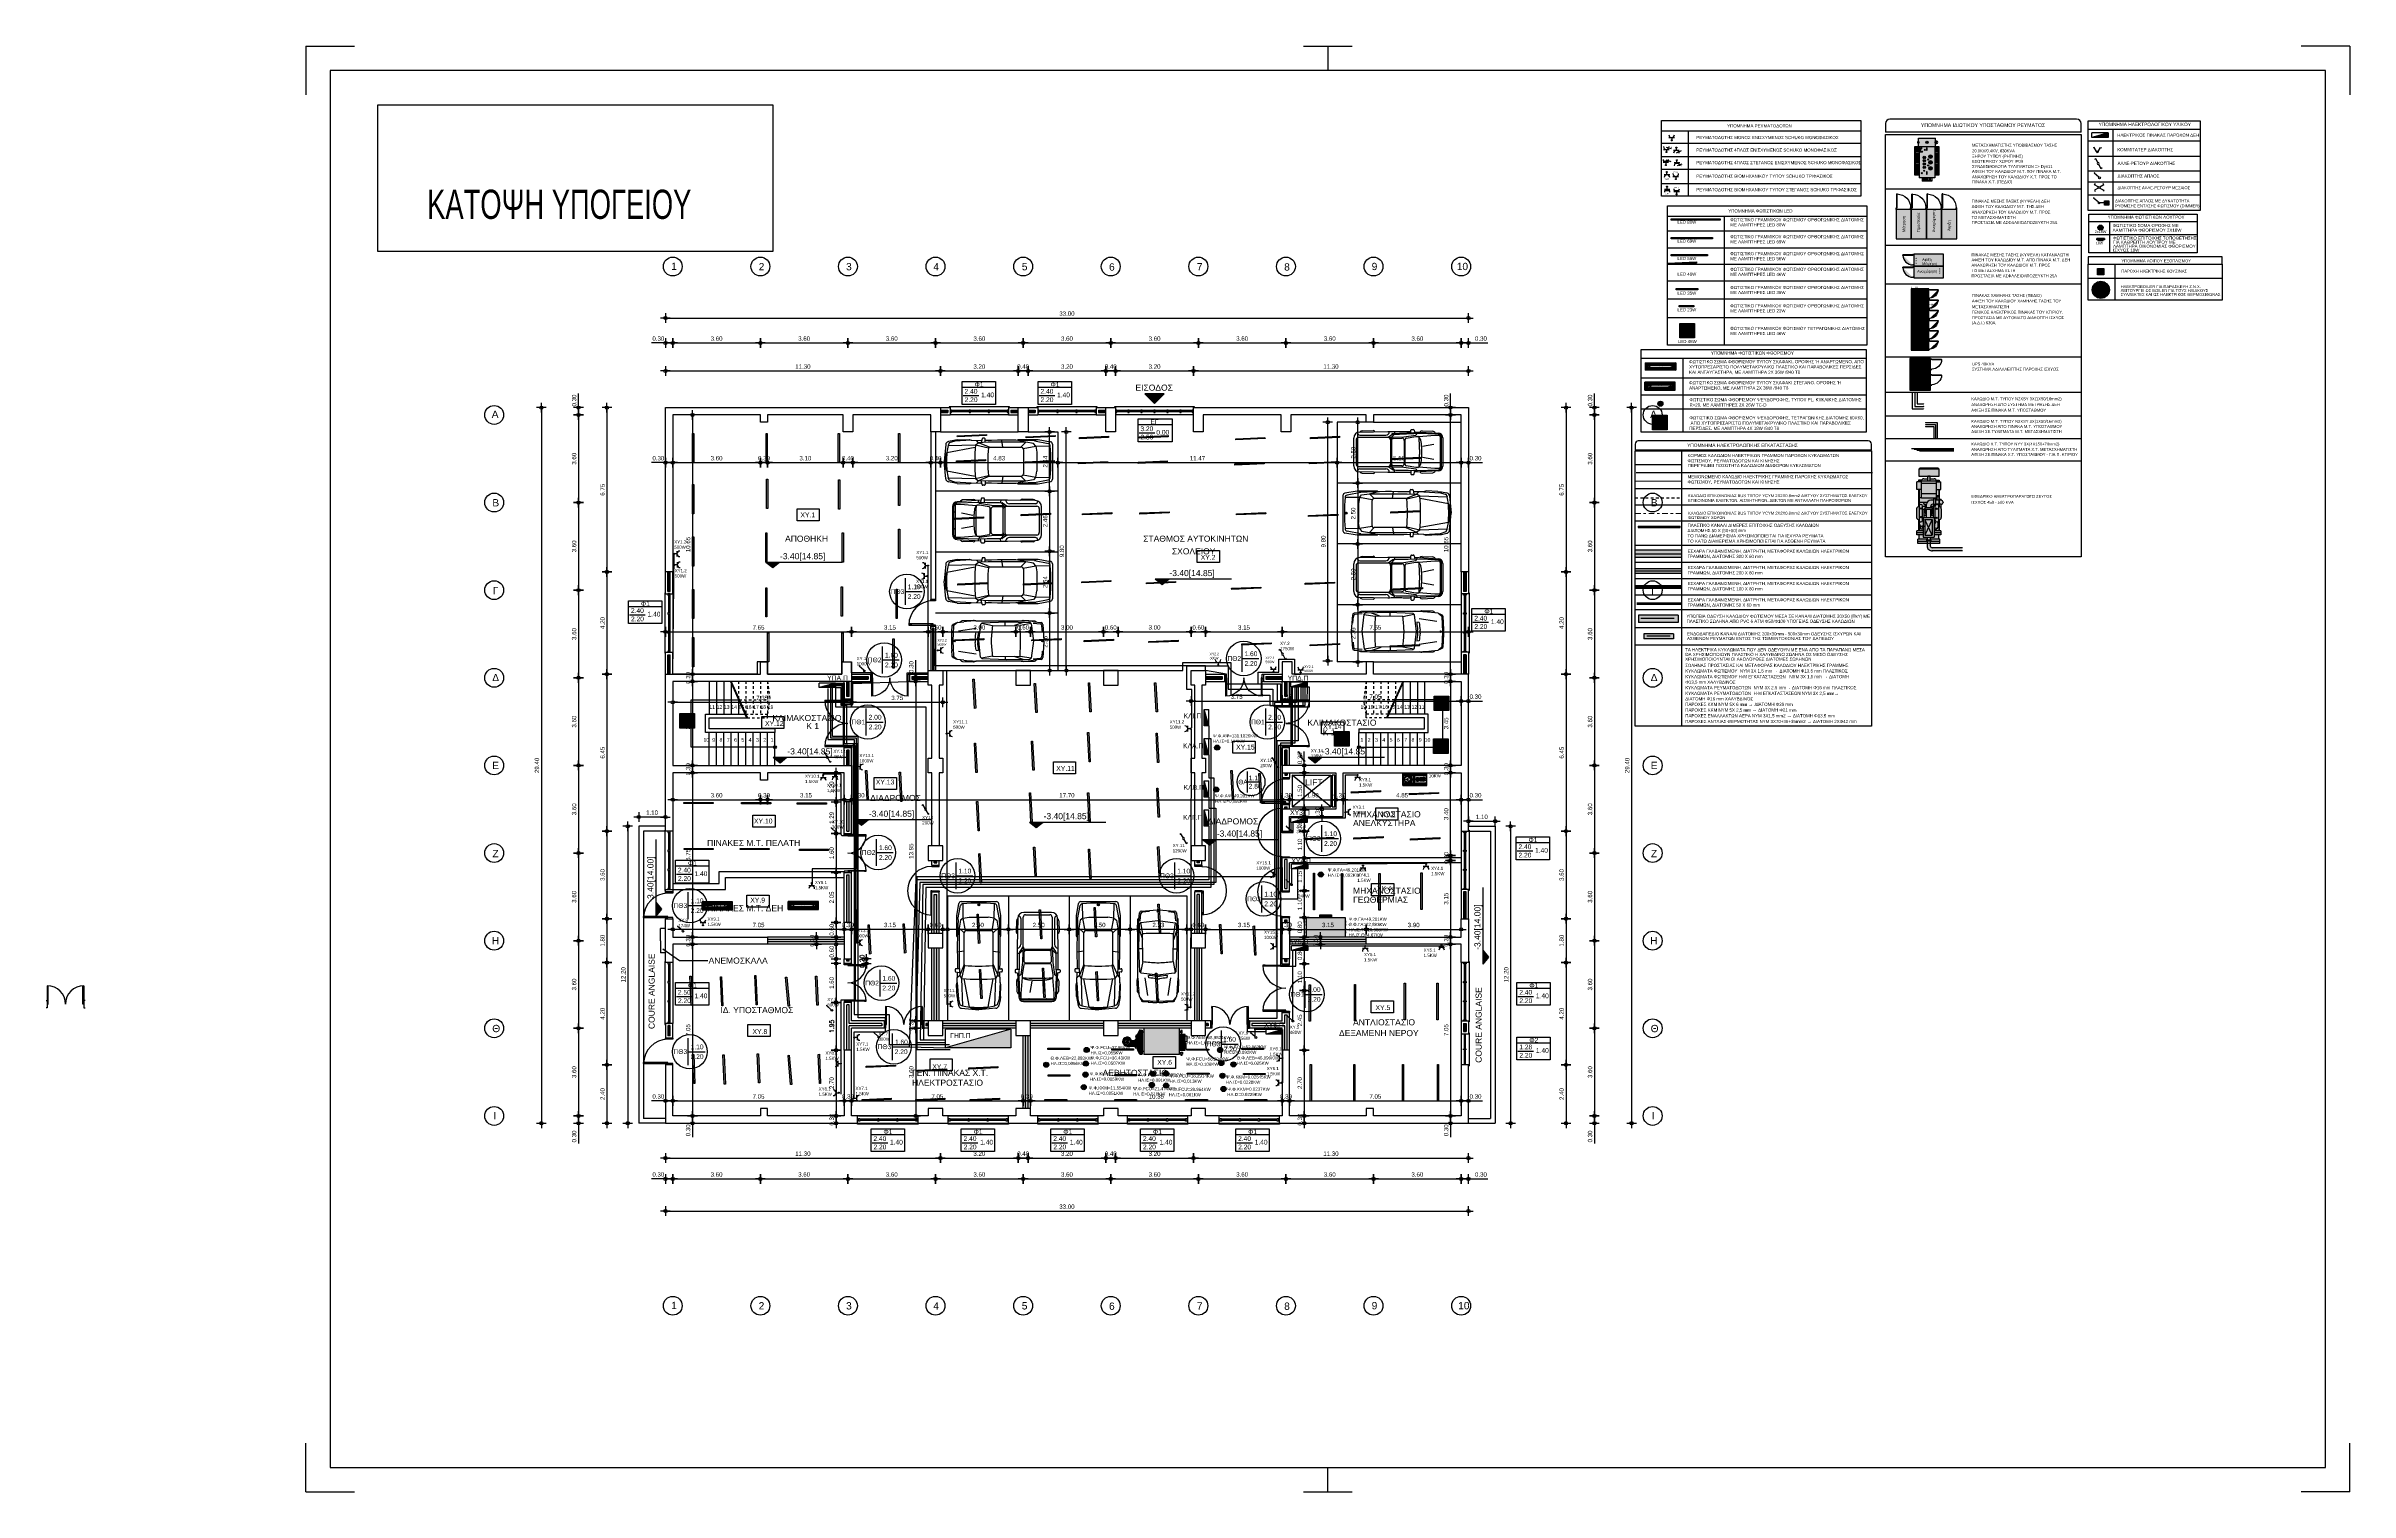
# Model space of a CAD drawing. Header units: metres. Extents: x -11 to 85, y -301 to 135.
# Drawn here: x -10.7 to 84, y -300.7 to -241.3 of the extents above; entities that cross this region are included whole.
import ezdxf
from ezdxf.enums import TextEntityAlignment as Align

# ---------------------------------------------------------------- set-up
doc = ezdxf.new("R2010")
doc.units = ezdxf.units.M
doc.header["$LTSCALE"] = 0.036
doc.header["$PDMODE"] = 2
for name, pattern in [('DASHDOT2', [12.7, 6.35, -3.175, 0, -3.175]), ('HIDDEN', [0.375, 0.25, -0.125]), ('HIDDEN2', [4.7625, 3.175, -1.5875])]:
    doc.linetypes.add(name, pattern=pattern)
for name, color, linetype in [('anelkistiras', 210, 'Continuous'), ('arxitek ypogeio', 252, 'Continuous'), ('BORDER', 5, 'Continuous'), ('DIMBLK', 252, 'Continuous'), ('elec endodapedio hatch', 41, 'Continuous'), ('elec endodapedio kanali', 34, 'Continuous'), ('elec fota hatch', 31, 'Continuous'), ('elec HZ', 226, 'Continuous'), ('elec plas kanali hatch', 211, 'Continuous'), ('elec psiktis', 170, 'Continuous'), ('elec sxara', 45, 'Continuous'), ('elec text', 20, 'Continuous'), ('electext', 20, 'Continuous'), ('hatch color', 252, 'Continuous'), ('HLEK-SYMBOL', 3, 'Continuous'), ('HLEK_FL001_SYMBOLS', 230, 'Continuous'), ('KYKLOFORHTES', 152, 'Continuous'), ('LAYER-ON', 4, 'Continuous'), ('MARKS', 2, 'Continuous'), ('mihanologika text', 20, 'Continuous'), ('NOTES', 3, 'Continuous'), ('Parathira', 252, 'Continuous'), ('pin_mesis', 150, 'Continuous'), ('pin_mesis_kalodia', 242, 'Continuous'), ('pin_ups', 150, 'Continuous'), ('pin_xamilis', 150, 'Continuous'), ('pin_xamilis_kalodio', 191, 'Continuous'), ('SYMBOLA', 160, 'Continuous'), ('therm levit', 220, 'Continuous'), ('therm levit hatch', 211, 'Continuous'), ('Toixoi', 6, 'Continuous'), ('Y-TETX', 20, 'Continuous'), ('yp6stath06s text', 20, 'Continuous'), ('ypostathmos', 204, 'Continuous'), ('ypostathmos hatch', 131, 'Continuous')]:
    doc.layers.add(name, color=color, linetype=linetype)
for name, color, linetype, lineweight in [('elec kanali akalyptou hatch', 71, 'Continuous', 0), ('elec kanali hatch', 21, 'Continuous', 0), ('elec light con kalodio', 94, 'DASHDOT2', 0), ('elec light knx cable', 94, 'HIDDEN2', 30), ('elec plas kanali', 244, 'Continuous', 25), ('electrica', 162, 'Continuous', 0), ('electrika', 160, 'Continuous', 0), ('electrika paroxes', 162, 'Continuous', 30), ('fan klimatistikes_hatch', 121, 'Continuous', 0), ('kaer levit', 240, 'Continuous', 0)]:
    doc.layers.add(name, color=color, linetype=linetype, lineweight=lineweight)
doc.styles.add('COMU-N', font='arial.ttf')
doc.styles.add('outu-c', font='ugoutl-s.shx', dxfattribs={"width": 0.7})
doc.styles.get("Standard").update_dxf_attribs({"font": 'arial.ttf'})
doc.styles.add('TSK_OM', font='arial.ttf')
doc.styles.add('W4MS1', font='arial.ttf')
doc.styles.add('W4MS2', font='W4MS2.shx')
doc.dimstyles.new('CADWDOT', dxfattribs={"dimscale": 0.1, "dimtxt": 1.8, "dimasz": 0.08, "dimexe": 2, "dimexo": 0, "dimgap": 0.09, "dimtad": 0, "dimrnd": 0.001, "dimzin": 0, "dimdsep": 46, "dimtxsty": 'Standard', "dimblk1": 'ARTDIM', "dimblk2": 'ARTDIM', "dimsah": 1, "dimcen": 0.09, "dimdle": 0.05, "dimse1": 1, "dimse2": 1, "dimadec": 0, "dimazin": 0, "dimtfac": 1, "dimtmove": 0, "dimatfit": 3, "dimldrblk": 'ARTDIM', "dimfxl": 2, "dimtvp": 0.9999, "dimtolj": 1, "dimtzin": 0, "dimarcsym": 0})

# ---------------------------------------------------------------- blocks, each defined once
blk = doc.blocks.new('A$C07D551FE')
at = {"layer": 'Parathira'}
for p, q in [((0, -0.05), (0, 0)), ((0.3, 0), (0.3, -0.05)), ((0.3, -0.05), (0, -0.05)), ((0.3, -1.05), (0, -1.05)), ((0, -1.05), (0, -1.1)), ((0.15, -1.05), (0.15, -1)), ((0.15, -1), (1.149, -1)), ((0.15, -1.01), (0.25, -1.01)), ((0.15, -1.02), (0.25, -1.02)), ((0.15, -1.03), (0.25, -1.03)), ((0.15, -1.04), (0.25, -1.04)), ((1.15, -1.05), (0.15, -1.05)), ((0.25, -1), (0.25, -1.05)), ((0.3, -1.1), (0.3, -1.05)), ((1.05, -1), (1.05, -1.05)), ((1.05, -1.01), (1.149, -1.01)), ((1.05, -1.02), (1.15, -1.02)), ((1.05, -1.03), (1.15, -1.03)), ((1.05, -1.04), (1.15, -1.04))]:
    blk.add_line(p, q, dxfattribs=at)
blk.add_arc((0.15, -1.05), 1, 0, 90, dxfattribs=at)
blk = doc.blocks.new('ARTDIM')
at = {"layer": 'DIMBLK'}
for p, q in [((-24.9975, 0), (24.9975, 0)), ((0, -24.9975), (0, 24.9975))]:
    blk.add_line(p, q, dxfattribs=at)
blk.add_circle((0, 0), 8.25, dxfattribs=at)
blk = doc.blocks.new('*D1476')
at = {"layer": 'arxitek ypogeio', "color": 0, "lineweight": -2}
for p, q in [((14.774, -253.541), (14.199, -253.541)), ((15.066, -253.541), (14.782, -253.541))]:
    blk.add_line(p, q, dxfattribs=at)
at = {"layer": 'Defpoints', "color": 0, "transparency": 16777216}
for p in [(14.774, -253.541), (14.774, -256.033), (15.074, -256.033)]:
    blk.add_point(p, dxfattribs=at)
at = {"layer": 'arxitek ypogeio', "color": 0, "lineweight": -2, "xscale": 0.008, "yscale": 0.008, "zscale": 0.008, "rotation": 180}
blk.add_blockref('ARTDIM', (14.774, -253.541), dxfattribs=at)
at = {"layer": 'arxitek ypogeio', "color": 0, "lineweight": -2, "xscale": 0.008, "yscale": 0.008, "zscale": 0.008}
blk.add_blockref('ARTDIM', (15.074, -253.541), dxfattribs=at)
at = {"layer": 'arxitek ypogeio', "color": 0, "insert": (14.482, -253.361), "char_height": 0.18, "attachment_point": 5}
blk.add_mtext('\\A1;0.30', dxfattribs=at)
blk = doc.blocks.new('*D1477')
at = {"layer": 'arxitek ypogeio', "color": 0, "lineweight": -2}
blk.add_line((14.782, -252.514), (47.766, -252.514), dxfattribs=at)
at = {"layer": 'Defpoints', "color": 0, "transparency": 16777216}
for p in [(47.774, -252.514), (14.774, -255.733), (47.774, -255.733)]:
    blk.add_point(p, dxfattribs=at)
at = {"layer": 'arxitek ypogeio', "color": 0, "lineweight": -2, "xscale": 0.008, "yscale": 0.008, "zscale": 0.008, "rotation": 180}
blk.add_blockref('ARTDIM', (14.774, -252.514), dxfattribs=at)
at = {"layer": 'arxitek ypogeio', "color": 0, "lineweight": -2, "xscale": 0.008, "yscale": 0.008, "zscale": 0.008}
blk.add_blockref('ARTDIM', (47.774, -252.514), dxfattribs=at)
at = {"layer": 'arxitek ypogeio', "color": 0, "insert": (31.274, -252.334), "char_height": 0.18, "attachment_point": 5}
blk.add_mtext('\\A1;33.00', dxfattribs=at)
blk = doc.blocks.new('*D1478')
at = {"layer": 'arxitek ypogeio', "color": 0, "lineweight": -2}
blk.add_line((15.082, -253.541), (18.666, -253.541), dxfattribs=at)
at = {"layer": 'Defpoints', "color": 0, "transparency": 16777216}
for p in [(18.674, -250.325), (18.674, -253.541), (15.074, -256.033)]:
    blk.add_point(p, dxfattribs=at)
at = {"layer": 'arxitek ypogeio', "color": 0, "lineweight": -2, "xscale": 0.008, "yscale": 0.008, "zscale": 0.008, "rotation": 180}
blk.add_blockref('ARTDIM', (15.074, -253.541), dxfattribs=at)
at = {"layer": 'arxitek ypogeio', "color": 0, "lineweight": -2, "xscale": 0.008, "yscale": 0.008, "zscale": 0.008}
blk.add_blockref('ARTDIM', (18.674, -253.541), dxfattribs=at)
at = {"layer": 'arxitek ypogeio', "color": 0, "insert": (16.874, -253.361), "char_height": 0.18, "attachment_point": 5}
blk.add_mtext('\\A1;3.60', dxfattribs=at)
blk = doc.blocks.new('*D1479')
at = {"layer": 'arxitek ypogeio', "color": 0, "lineweight": -2}
blk.add_line((18.682, -253.541), (22.266, -253.541), dxfattribs=at)
at = {"layer": 'Defpoints', "color": 0, "transparency": 16777216}
for p in [(18.674, -250.325), (22.274, -250.325), (22.274, -253.541)]:
    blk.add_point(p, dxfattribs=at)
at = {"layer": 'arxitek ypogeio', "color": 0, "lineweight": -2, "xscale": 0.008, "yscale": 0.008, "zscale": 0.008, "rotation": 180}
blk.add_blockref('ARTDIM', (18.674, -253.541), dxfattribs=at)
at = {"layer": 'arxitek ypogeio', "color": 0, "lineweight": -2, "xscale": 0.008, "yscale": 0.008, "zscale": 0.008}
blk.add_blockref('ARTDIM', (22.274, -253.541), dxfattribs=at)
at = {"layer": 'arxitek ypogeio', "color": 0, "insert": (20.474, -253.361), "char_height": 0.18, "attachment_point": 5}
blk.add_mtext('\\A1;3.60', dxfattribs=at)
blk = doc.blocks.new('*D1480')
at = {"layer": 'arxitek ypogeio', "color": 0, "lineweight": -2}
blk.add_line((22.282, -253.541), (25.866, -253.541), dxfattribs=at)
at = {"layer": 'Defpoints', "color": 0, "transparency": 16777216}
for p in [(22.274, -250.325), (25.874, -250.325), (25.874, -253.541)]:
    blk.add_point(p, dxfattribs=at)
at = {"layer": 'arxitek ypogeio', "color": 0, "lineweight": -2, "xscale": 0.008, "yscale": 0.008, "zscale": 0.008, "rotation": 180}
blk.add_blockref('ARTDIM', (22.274, -253.541), dxfattribs=at)
at = {"layer": 'arxitek ypogeio', "color": 0, "lineweight": -2, "xscale": 0.008, "yscale": 0.008, "zscale": 0.008}
blk.add_blockref('ARTDIM', (25.874, -253.541), dxfattribs=at)
at = {"layer": 'arxitek ypogeio', "color": 0, "insert": (24.074, -253.361), "char_height": 0.18, "attachment_point": 5}
blk.add_mtext('\\A1;3.60', dxfattribs=at)
blk = doc.blocks.new('*D1481')
at = {"layer": 'arxitek ypogeio', "color": 0, "lineweight": -2}
blk.add_line((25.882, -253.541), (29.466, -253.541), dxfattribs=at)
at = {"layer": 'Defpoints', "color": 0, "transparency": 16777216}
for p in [(25.874, -250.325), (29.474, -250.325), (29.474, -253.541)]:
    blk.add_point(p, dxfattribs=at)
at = {"layer": 'arxitek ypogeio', "color": 0, "lineweight": -2, "xscale": 0.008, "yscale": 0.008, "zscale": 0.008, "rotation": 180}
blk.add_blockref('ARTDIM', (25.874, -253.541), dxfattribs=at)
at = {"layer": 'arxitek ypogeio', "color": 0, "lineweight": -2, "xscale": 0.008, "yscale": 0.008, "zscale": 0.008}
blk.add_blockref('ARTDIM', (29.474, -253.541), dxfattribs=at)
at = {"layer": 'arxitek ypogeio', "color": 0, "insert": (27.674, -253.361), "char_height": 0.18, "attachment_point": 5}
blk.add_mtext('\\A1;3.60', dxfattribs=at)
blk = doc.blocks.new('*D1482')
at = {"layer": 'arxitek ypogeio', "color": 0, "lineweight": -2}
blk.add_line((29.482, -253.541), (33.066, -253.541), dxfattribs=at)
at = {"layer": 'Defpoints', "color": 0, "transparency": 16777216}
for p in [(29.474, -250.325), (33.074, -250.325), (33.074, -253.541)]:
    blk.add_point(p, dxfattribs=at)
at = {"layer": 'arxitek ypogeio', "color": 0, "lineweight": -2, "xscale": 0.008, "yscale": 0.008, "zscale": 0.008, "rotation": 180}
blk.add_blockref('ARTDIM', (29.474, -253.541), dxfattribs=at)
at = {"layer": 'arxitek ypogeio', "color": 0, "lineweight": -2, "xscale": 0.008, "yscale": 0.008, "zscale": 0.008}
blk.add_blockref('ARTDIM', (33.074, -253.541), dxfattribs=at)
at = {"layer": 'arxitek ypogeio', "color": 0, "insert": (31.274, -253.361), "char_height": 0.18, "attachment_point": 5}
blk.add_mtext('\\A1;3.60', dxfattribs=at)
blk = doc.blocks.new('*D1483')
at = {"layer": 'arxitek ypogeio', "color": 0, "lineweight": -2}
blk.add_line((33.082, -253.541), (36.666, -253.541), dxfattribs=at)
at = {"layer": 'Defpoints', "color": 0, "transparency": 16777216}
for p in [(33.074, -250.325), (36.674, -250.325), (36.674, -253.541)]:
    blk.add_point(p, dxfattribs=at)
at = {"layer": 'arxitek ypogeio', "color": 0, "lineweight": -2, "xscale": 0.008, "yscale": 0.008, "zscale": 0.008, "rotation": 180}
blk.add_blockref('ARTDIM', (33.074, -253.541), dxfattribs=at)
at = {"layer": 'arxitek ypogeio', "color": 0, "lineweight": -2, "xscale": 0.008, "yscale": 0.008, "zscale": 0.008}
blk.add_blockref('ARTDIM', (36.674, -253.541), dxfattribs=at)
at = {"layer": 'arxitek ypogeio', "color": 0, "insert": (34.874, -253.361), "char_height": 0.18, "attachment_point": 5}
blk.add_mtext('\\A1;3.60', dxfattribs=at)
blk = doc.blocks.new('*D1484')
at = {"layer": 'arxitek ypogeio', "color": 0, "lineweight": -2}
blk.add_line((36.682, -253.541), (40.266, -253.541), dxfattribs=at)
at = {"layer": 'Defpoints', "color": 0, "transparency": 16777216}
for p in [(36.674, -250.325), (40.274, -250.325), (40.274, -253.541)]:
    blk.add_point(p, dxfattribs=at)
at = {"layer": 'arxitek ypogeio', "color": 0, "lineweight": -2, "xscale": 0.008, "yscale": 0.008, "zscale": 0.008, "rotation": 180}
blk.add_blockref('ARTDIM', (36.674, -253.541), dxfattribs=at)
at = {"layer": 'arxitek ypogeio', "color": 0, "lineweight": -2, "xscale": 0.008, "yscale": 0.008, "zscale": 0.008}
blk.add_blockref('ARTDIM', (40.274, -253.541), dxfattribs=at)
at = {"layer": 'arxitek ypogeio', "color": 0, "insert": (38.474, -253.361), "char_height": 0.18, "attachment_point": 5}
blk.add_mtext('\\A1;3.60', dxfattribs=at)
blk = doc.blocks.new('*D1485')
at = {"layer": 'arxitek ypogeio', "color": 0, "lineweight": -2}
blk.add_line((40.282, -253.541), (43.866, -253.541), dxfattribs=at)
at = {"layer": 'Defpoints', "color": 0, "transparency": 16777216}
for p in [(40.274, -250.325), (43.874, -250.325), (43.874, -253.541)]:
    blk.add_point(p, dxfattribs=at)
at = {"layer": 'arxitek ypogeio', "color": 0, "lineweight": -2, "xscale": 0.008, "yscale": 0.008, "zscale": 0.008, "rotation": 180}
blk.add_blockref('ARTDIM', (40.274, -253.541), dxfattribs=at)
at = {"layer": 'arxitek ypogeio', "color": 0, "lineweight": -2, "xscale": 0.008, "yscale": 0.008, "zscale": 0.008}
blk.add_blockref('ARTDIM', (43.874, -253.541), dxfattribs=at)
at = {"layer": 'arxitek ypogeio', "color": 0, "insert": (42.074, -253.361), "char_height": 0.18, "attachment_point": 5}
blk.add_mtext('\\A1;3.60', dxfattribs=at)
blk = doc.blocks.new('*D1486')
at = {"layer": 'arxitek ypogeio', "color": 0, "lineweight": -2}
blk.add_line((43.882, -253.541), (47.466, -253.541), dxfattribs=at)
at = {"layer": 'Defpoints', "color": 0, "transparency": 16777216}
for p in [(43.874, -250.325), (47.474, -250.325), (47.474, -253.541)]:
    blk.add_point(p, dxfattribs=at)
at = {"layer": 'arxitek ypogeio', "color": 0, "lineweight": -2, "xscale": 0.008, "yscale": 0.008, "zscale": 0.008, "rotation": 180}
blk.add_blockref('ARTDIM', (43.874, -253.541), dxfattribs=at)
at = {"layer": 'arxitek ypogeio', "color": 0, "lineweight": -2, "xscale": 0.008, "yscale": 0.008, "zscale": 0.008}
blk.add_blockref('ARTDIM', (47.474, -253.541), dxfattribs=at)
at = {"layer": 'arxitek ypogeio', "color": 0, "insert": (45.674, -253.361), "char_height": 0.18, "attachment_point": 5}
blk.add_mtext('\\A1;3.60', dxfattribs=at)
blk = doc.blocks.new('*D1487')
at = {"layer": 'arxitek ypogeio', "color": 0, "lineweight": -2}
for p, q in [((47.482, -253.541), (47.766, -253.541)), ((47.774, -253.541), (48.57, -253.541))]:
    blk.add_line(p, q, dxfattribs=at)
at = {"layer": 'Defpoints', "color": 0, "transparency": 16777216}
for p in [(47.474, -250.325), (47.774, -253.541), (47.774, -255.733)]:
    blk.add_point(p, dxfattribs=at)
at = {"layer": 'arxitek ypogeio', "color": 0, "lineweight": -2, "xscale": 0.008, "yscale": 0.008, "zscale": 0.008, "rotation": 180}
blk.add_blockref('ARTDIM', (47.474, -253.541), dxfattribs=at)
at = {"layer": 'arxitek ypogeio', "color": 0, "lineweight": -2, "xscale": 0.008, "yscale": 0.008, "zscale": 0.008}
blk.add_blockref('ARTDIM', (47.774, -253.541), dxfattribs=at)
at = {"layer": 'arxitek ypogeio', "color": 0, "insert": (48.287, -253.361), "char_height": 0.18, "attachment_point": 5}
blk.add_mtext('\\A1;0.30', dxfattribs=at)
blk = doc.blocks.new('*D1488')
at = {"layer": 'arxitek ypogeio', "color": 0, "lineweight": -2}
blk.add_line((14.782, -254.69), (26.066, -254.69), dxfattribs=at)
at = {"layer": 'Defpoints', "color": 0, "transparency": 16777216}
for p in [(26.074, -254.69), (14.774, -255.733), (26.074, -255.733)]:
    blk.add_point(p, dxfattribs=at)
at = {"layer": 'arxitek ypogeio', "color": 0, "lineweight": -2, "xscale": 0.008, "yscale": 0.008, "zscale": 0.008, "rotation": 180}
blk.add_blockref('ARTDIM', (14.774, -254.69), dxfattribs=at)
at = {"layer": 'arxitek ypogeio', "color": 0, "lineweight": -2, "xscale": 0.008, "yscale": 0.008, "zscale": 0.008}
blk.add_blockref('ARTDIM', (26.074, -254.69), dxfattribs=at)
at = {"layer": 'arxitek ypogeio', "color": 0, "insert": (20.424, -254.51), "char_height": 0.18, "attachment_point": 5}
blk.add_mtext('\\A1;11.30', dxfattribs=at)
blk = doc.blocks.new('*D1489')
at = {"layer": 'arxitek ypogeio', "color": 0, "lineweight": -2}
blk.add_line((26.082, -254.69), (29.266, -254.69), dxfattribs=at)
at = {"layer": 'Defpoints', "color": 0, "transparency": 16777216}
for p in [(29.274, -254.69), (26.074, -255.733), (29.274, -255.733)]:
    blk.add_point(p, dxfattribs=at)
at = {"layer": 'arxitek ypogeio', "color": 0, "lineweight": -2, "xscale": 0.008, "yscale": 0.008, "zscale": 0.008, "rotation": 180}
blk.add_blockref('ARTDIM', (26.074, -254.69), dxfattribs=at)
at = {"layer": 'arxitek ypogeio', "color": 0, "lineweight": -2, "xscale": 0.008, "yscale": 0.008, "zscale": 0.008}
blk.add_blockref('ARTDIM', (29.274, -254.69), dxfattribs=at)
at = {"layer": 'arxitek ypogeio', "color": 0, "insert": (27.674, -254.51), "char_height": 0.18, "attachment_point": 5}
blk.add_mtext('\\A1;3.20', dxfattribs=at)
blk = doc.blocks.new('*D1490')
at = {"layer": 'arxitek ypogeio', "color": 0, "lineweight": -2}
blk.add_line((29.282, -254.69), (29.666, -254.69), dxfattribs=at)
at = {"layer": 'Defpoints', "color": 0, "transparency": 16777216}
for p in [(29.674, -254.69), (29.274, -255.733), (29.674, -255.733)]:
    blk.add_point(p, dxfattribs=at)
at = {"layer": 'arxitek ypogeio', "color": 0, "lineweight": -2, "xscale": 0.008, "yscale": 0.008, "zscale": 0.008, "rotation": 180}
blk.add_blockref('ARTDIM', (29.274, -254.69), dxfattribs=at)
at = {"layer": 'arxitek ypogeio', "color": 0, "lineweight": -2, "xscale": 0.008, "yscale": 0.008, "zscale": 0.008}
blk.add_blockref('ARTDIM', (29.674, -254.69), dxfattribs=at)
at = {"layer": 'arxitek ypogeio', "color": 0, "insert": (29.474, -254.51), "char_height": 0.18, "attachment_point": 5}
blk.add_mtext('\\A1;0.40', dxfattribs=at)
blk = doc.blocks.new('*D1491')
at = {"layer": 'arxitek ypogeio', "color": 0, "lineweight": -2}
blk.add_line((29.682, -254.69), (32.866, -254.69), dxfattribs=at)
at = {"layer": 'Defpoints', "color": 0, "transparency": 16777216}
for p in [(32.874, -254.69), (29.674, -255.733), (32.874, -255.733)]:
    blk.add_point(p, dxfattribs=at)
at = {"layer": 'arxitek ypogeio', "color": 0, "lineweight": -2, "xscale": 0.008, "yscale": 0.008, "zscale": 0.008, "rotation": 180}
blk.add_blockref('ARTDIM', (29.674, -254.69), dxfattribs=at)
at = {"layer": 'arxitek ypogeio', "color": 0, "lineweight": -2, "xscale": 0.008, "yscale": 0.008, "zscale": 0.008}
blk.add_blockref('ARTDIM', (32.874, -254.69), dxfattribs=at)
at = {"layer": 'arxitek ypogeio', "color": 0, "insert": (31.274, -254.51), "char_height": 0.18, "attachment_point": 5}
blk.add_mtext('\\A1;3.20', dxfattribs=at)
blk = doc.blocks.new('*D1492')
at = {"layer": 'arxitek ypogeio', "color": 0, "lineweight": -2}
blk.add_line((32.882, -254.69), (33.266, -254.69), dxfattribs=at)
at = {"layer": 'Defpoints', "color": 0, "transparency": 16777216}
for p in [(33.274, -254.69), (32.874, -255.733), (33.274, -255.733)]:
    blk.add_point(p, dxfattribs=at)
at = {"layer": 'arxitek ypogeio', "color": 0, "lineweight": -2, "xscale": 0.008, "yscale": 0.008, "zscale": 0.008, "rotation": 180}
blk.add_blockref('ARTDIM', (32.874, -254.69), dxfattribs=at)
at = {"layer": 'arxitek ypogeio', "color": 0, "lineweight": -2, "xscale": 0.008, "yscale": 0.008, "zscale": 0.008}
blk.add_blockref('ARTDIM', (33.274, -254.69), dxfattribs=at)
at = {"layer": 'arxitek ypogeio', "color": 0, "insert": (33.074, -254.51), "char_height": 0.18, "attachment_point": 5}
blk.add_mtext('\\A1;0.40', dxfattribs=at)
blk = doc.blocks.new('*D1493')
at = {"layer": 'arxitek ypogeio', "color": 0, "lineweight": -2}
blk.add_line((33.282, -254.69), (36.466, -254.69), dxfattribs=at)
at = {"layer": 'Defpoints', "color": 0, "transparency": 16777216}
for p in [(33.274, -254.69), (36.474, -254.69), (36.474, -254.69)]:
    blk.add_point(p, dxfattribs=at)
at = {"layer": 'arxitek ypogeio', "color": 0, "lineweight": -2, "xscale": 0.008, "yscale": 0.008, "zscale": 0.008, "rotation": 180}
blk.add_blockref('ARTDIM', (33.274, -254.69), dxfattribs=at)
at = {"layer": 'arxitek ypogeio', "color": 0, "lineweight": -2, "xscale": 0.008, "yscale": 0.008, "zscale": 0.008}
blk.add_blockref('ARTDIM', (36.474, -254.69), dxfattribs=at)
at = {"layer": 'arxitek ypogeio', "color": 0, "insert": (34.874, -254.51), "char_height": 0.18, "attachment_point": 5}
blk.add_mtext('\\A1;3.20', dxfattribs=at)
blk = doc.blocks.new('*D1494')
at = {"layer": 'arxitek ypogeio', "color": 0, "lineweight": -2}
blk.add_line((36.482, -254.69), (47.766, -254.69), dxfattribs=at)
at = {"layer": 'Defpoints', "color": 0, "transparency": 16777216}
for p in [(36.474, -254.69), (47.774, -254.69), (47.774, -255.733)]:
    blk.add_point(p, dxfattribs=at)
at = {"layer": 'arxitek ypogeio', "color": 0, "lineweight": -2, "xscale": 0.008, "yscale": 0.008, "zscale": 0.008, "rotation": 180}
blk.add_blockref('ARTDIM', (36.474, -254.69), dxfattribs=at)
at = {"layer": 'arxitek ypogeio', "color": 0, "lineweight": -2, "xscale": 0.008, "yscale": 0.008, "zscale": 0.008}
blk.add_blockref('ARTDIM', (47.774, -254.69), dxfattribs=at)
at = {"layer": 'arxitek ypogeio', "color": 0, "insert": (42.124, -254.51), "char_height": 0.18, "attachment_point": 5}
blk.add_mtext('\\A1;11.30', dxfattribs=at)
blk = doc.blocks.new('*D1495')
at = {"layer": 'arxitek ypogeio', "color": 0, "lineweight": -2}
for p, q in [((14.774, -287.882), (14.199, -287.882)), ((15.066, -287.882), (14.782, -287.882))]:
    blk.add_line(p, q, dxfattribs=at)
at = {"layer": 'Defpoints', "color": 0, "transparency": 16777216}
for p in [(14.774, -285.39), (15.074, -285.39), (14.774, -287.882)]:
    blk.add_point(p, dxfattribs=at)
at = {"layer": 'arxitek ypogeio', "color": 0, "lineweight": -2, "xscale": 0.008, "yscale": 0.008, "zscale": 0.008, "rotation": 180}
blk.add_blockref('ARTDIM', (14.774, -287.882), dxfattribs=at)
at = {"layer": 'arxitek ypogeio', "color": 0, "lineweight": -2, "xscale": 0.008, "yscale": 0.008, "zscale": 0.008}
blk.add_blockref('ARTDIM', (15.074, -287.882), dxfattribs=at)
at = {"layer": 'arxitek ypogeio', "color": 0, "insert": (14.482, -287.702), "char_height": 0.18, "attachment_point": 5}
blk.add_mtext('\\A1;0.30', dxfattribs=at)
blk = doc.blocks.new('*D1496')
at = {"layer": 'arxitek ypogeio', "color": 0, "lineweight": -2}
blk.add_line((14.782, -289.204), (47.766, -289.204), dxfattribs=at)
at = {"layer": 'Defpoints', "color": 0, "transparency": 16777216}
for p in [(14.774, -285.985), (47.774, -285.985), (47.774, -289.204)]:
    blk.add_point(p, dxfattribs=at)
at = {"layer": 'arxitek ypogeio', "color": 0, "lineweight": -2, "xscale": 0.008, "yscale": 0.008, "zscale": 0.008, "rotation": 180}
blk.add_blockref('ARTDIM', (14.774, -289.204), dxfattribs=at)
at = {"layer": 'arxitek ypogeio', "color": 0, "lineweight": -2, "xscale": 0.008, "yscale": 0.008, "zscale": 0.008}
blk.add_blockref('ARTDIM', (47.774, -289.204), dxfattribs=at)
at = {"layer": 'arxitek ypogeio', "color": 0, "insert": (31.274, -289.024), "char_height": 0.18, "attachment_point": 5}
blk.add_mtext('\\A1;33.00', dxfattribs=at)
blk = doc.blocks.new('*D1497')
at = {"layer": 'arxitek ypogeio', "color": 0, "lineweight": -2}
blk.add_line((15.082, -287.882), (18.666, -287.882), dxfattribs=at)
at = {"layer": 'Defpoints', "color": 0, "transparency": 16777216}
for p in [(15.074, -285.39), (18.674, -287.882), (18.674, -291.098)]:
    blk.add_point(p, dxfattribs=at)
at = {"layer": 'arxitek ypogeio', "color": 0, "lineweight": -2, "xscale": 0.008, "yscale": 0.008, "zscale": 0.008, "rotation": 180}
blk.add_blockref('ARTDIM', (15.074, -287.882), dxfattribs=at)
at = {"layer": 'arxitek ypogeio', "color": 0, "lineweight": -2, "xscale": 0.008, "yscale": 0.008, "zscale": 0.008}
blk.add_blockref('ARTDIM', (18.674, -287.882), dxfattribs=at)
at = {"layer": 'arxitek ypogeio', "color": 0, "insert": (16.874, -287.702), "char_height": 0.18, "attachment_point": 5}
blk.add_mtext('\\A1;3.60', dxfattribs=at)
blk = doc.blocks.new('*D1498')
at = {"layer": 'arxitek ypogeio', "color": 0, "lineweight": -2}
blk.add_line((18.682, -287.882), (22.266, -287.882), dxfattribs=at)
at = {"layer": 'Defpoints', "color": 0, "transparency": 16777216}
for p in [(22.274, -287.882), (18.674, -291.098), (22.274, -291.098)]:
    blk.add_point(p, dxfattribs=at)
at = {"layer": 'arxitek ypogeio', "color": 0, "lineweight": -2, "xscale": 0.008, "yscale": 0.008, "zscale": 0.008, "rotation": 180}
blk.add_blockref('ARTDIM', (18.674, -287.882), dxfattribs=at)
at = {"layer": 'arxitek ypogeio', "color": 0, "lineweight": -2, "xscale": 0.008, "yscale": 0.008, "zscale": 0.008}
blk.add_blockref('ARTDIM', (22.274, -287.882), dxfattribs=at)
at = {"layer": 'arxitek ypogeio', "color": 0, "insert": (20.474, -287.702), "char_height": 0.18, "attachment_point": 5}
blk.add_mtext('\\A1;3.60', dxfattribs=at)
blk = doc.blocks.new('*D1499')
at = {"layer": 'arxitek ypogeio', "color": 0, "lineweight": -2}
blk.add_line((22.282, -287.882), (25.866, -287.882), dxfattribs=at)
at = {"layer": 'Defpoints', "color": 0, "transparency": 16777216}
for p in [(25.874, -287.882), (22.274, -291.098), (25.874, -291.098)]:
    blk.add_point(p, dxfattribs=at)
at = {"layer": 'arxitek ypogeio', "color": 0, "lineweight": -2, "xscale": 0.008, "yscale": 0.008, "zscale": 0.008, "rotation": 180}
blk.add_blockref('ARTDIM', (22.274, -287.882), dxfattribs=at)
at = {"layer": 'arxitek ypogeio', "color": 0, "lineweight": -2, "xscale": 0.008, "yscale": 0.008, "zscale": 0.008}
blk.add_blockref('ARTDIM', (25.874, -287.882), dxfattribs=at)
at = {"layer": 'arxitek ypogeio', "color": 0, "insert": (24.074, -287.702), "char_height": 0.18, "attachment_point": 5}
blk.add_mtext('\\A1;3.60', dxfattribs=at)
blk = doc.blocks.new('*D1500')
at = {"layer": 'arxitek ypogeio', "color": 0, "lineweight": -2}
blk.add_line((25.882, -287.882), (29.466, -287.882), dxfattribs=at)
at = {"layer": 'Defpoints', "color": 0, "transparency": 16777216}
for p in [(29.474, -287.882), (25.874, -291.098), (29.474, -291.098)]:
    blk.add_point(p, dxfattribs=at)
at = {"layer": 'arxitek ypogeio', "color": 0, "lineweight": -2, "xscale": 0.008, "yscale": 0.008, "zscale": 0.008, "rotation": 180}
blk.add_blockref('ARTDIM', (25.874, -287.882), dxfattribs=at)
at = {"layer": 'arxitek ypogeio', "color": 0, "lineweight": -2, "xscale": 0.008, "yscale": 0.008, "zscale": 0.008}
blk.add_blockref('ARTDIM', (29.474, -287.882), dxfattribs=at)
at = {"layer": 'arxitek ypogeio', "color": 0, "insert": (27.674, -287.702), "char_height": 0.18, "attachment_point": 5}
blk.add_mtext('\\A1;3.60', dxfattribs=at)
blk = doc.blocks.new('*D1501')
at = {"layer": 'arxitek ypogeio', "color": 0, "lineweight": -2}
blk.add_line((29.482, -287.882), (33.066, -287.882), dxfattribs=at)
at = {"layer": 'Defpoints', "color": 0, "transparency": 16777216}
for p in [(33.074, -287.882), (29.474, -291.098), (33.074, -291.098)]:
    blk.add_point(p, dxfattribs=at)
at = {"layer": 'arxitek ypogeio', "color": 0, "lineweight": -2, "xscale": 0.008, "yscale": 0.008, "zscale": 0.008, "rotation": 180}
blk.add_blockref('ARTDIM', (29.474, -287.882), dxfattribs=at)
at = {"layer": 'arxitek ypogeio', "color": 0, "lineweight": -2, "xscale": 0.008, "yscale": 0.008, "zscale": 0.008}
blk.add_blockref('ARTDIM', (33.074, -287.882), dxfattribs=at)
at = {"layer": 'arxitek ypogeio', "color": 0, "insert": (31.274, -287.702), "char_height": 0.18, "attachment_point": 5}
blk.add_mtext('\\A1;3.60', dxfattribs=at)
blk = doc.blocks.new('*D1502')
at = {"layer": 'arxitek ypogeio', "color": 0, "lineweight": -2}
blk.add_line((33.082, -287.882), (36.666, -287.882), dxfattribs=at)
at = {"layer": 'Defpoints', "color": 0, "transparency": 16777216}
for p in [(36.674, -287.882), (33.074, -291.098), (36.674, -291.098)]:
    blk.add_point(p, dxfattribs=at)
at = {"layer": 'arxitek ypogeio', "color": 0, "lineweight": -2, "xscale": 0.008, "yscale": 0.008, "zscale": 0.008, "rotation": 180}
blk.add_blockref('ARTDIM', (33.074, -287.882), dxfattribs=at)
at = {"layer": 'arxitek ypogeio', "color": 0, "lineweight": -2, "xscale": 0.008, "yscale": 0.008, "zscale": 0.008}
blk.add_blockref('ARTDIM', (36.674, -287.882), dxfattribs=at)
at = {"layer": 'arxitek ypogeio', "color": 0, "insert": (34.874, -287.702), "char_height": 0.18, "attachment_point": 5}
blk.add_mtext('\\A1;3.60', dxfattribs=at)
blk = doc.blocks.new('*D1503')
at = {"layer": 'arxitek ypogeio', "color": 0, "lineweight": -2}
blk.add_line((36.682, -287.882), (40.266, -287.882), dxfattribs=at)
at = {"layer": 'Defpoints', "color": 0, "transparency": 16777216}
for p in [(40.274, -287.882), (36.674, -291.098), (40.274, -291.098)]:
    blk.add_point(p, dxfattribs=at)
at = {"layer": 'arxitek ypogeio', "color": 0, "lineweight": -2, "xscale": 0.008, "yscale": 0.008, "zscale": 0.008, "rotation": 180}
blk.add_blockref('ARTDIM', (36.674, -287.882), dxfattribs=at)
at = {"layer": 'arxitek ypogeio', "color": 0, "lineweight": -2, "xscale": 0.008, "yscale": 0.008, "zscale": 0.008}
blk.add_blockref('ARTDIM', (40.274, -287.882), dxfattribs=at)
at = {"layer": 'arxitek ypogeio', "color": 0, "insert": (38.474, -287.702), "char_height": 0.18, "attachment_point": 5}
blk.add_mtext('\\A1;3.60', dxfattribs=at)
blk = doc.blocks.new('*D1504')
at = {"layer": 'arxitek ypogeio', "color": 0, "lineweight": -2}
blk.add_line((40.282, -287.882), (43.866, -287.882), dxfattribs=at)
at = {"layer": 'Defpoints', "color": 0, "transparency": 16777216}
for p in [(43.874, -287.882), (40.274, -291.098), (43.874, -291.098)]:
    blk.add_point(p, dxfattribs=at)
at = {"layer": 'arxitek ypogeio', "color": 0, "lineweight": -2, "xscale": 0.008, "yscale": 0.008, "zscale": 0.008, "rotation": 180}
blk.add_blockref('ARTDIM', (40.274, -287.882), dxfattribs=at)
at = {"layer": 'arxitek ypogeio', "color": 0, "lineweight": -2, "xscale": 0.008, "yscale": 0.008, "zscale": 0.008}
blk.add_blockref('ARTDIM', (43.874, -287.882), dxfattribs=at)
at = {"layer": 'arxitek ypogeio', "color": 0, "insert": (42.074, -287.702), "char_height": 0.18, "attachment_point": 5}
blk.add_mtext('\\A1;3.60', dxfattribs=at)
blk = doc.blocks.new('*D1505')
at = {"layer": 'arxitek ypogeio', "color": 0, "lineweight": -2}
blk.add_line((43.882, -287.882), (47.466, -287.882), dxfattribs=at)
at = {"layer": 'Defpoints', "color": 0, "transparency": 16777216}
for p in [(47.474, -287.882), (43.874, -291.098), (47.474, -291.098)]:
    blk.add_point(p, dxfattribs=at)
at = {"layer": 'arxitek ypogeio', "color": 0, "lineweight": -2, "xscale": 0.008, "yscale": 0.008, "zscale": 0.008, "rotation": 180}
blk.add_blockref('ARTDIM', (43.874, -287.882), dxfattribs=at)
at = {"layer": 'arxitek ypogeio', "color": 0, "lineweight": -2, "xscale": 0.008, "yscale": 0.008, "zscale": 0.008}
blk.add_blockref('ARTDIM', (47.474, -287.882), dxfattribs=at)
at = {"layer": 'arxitek ypogeio', "color": 0, "insert": (45.674, -287.702), "char_height": 0.18, "attachment_point": 5}
blk.add_mtext('\\A1;3.60', dxfattribs=at)
blk = doc.blocks.new('*D1506')
at = {"layer": 'arxitek ypogeio', "color": 0, "lineweight": -2}
for p, q in [((47.482, -287.882), (47.766, -287.882)), ((47.774, -287.882), (48.57, -287.882))]:
    blk.add_line(p, q, dxfattribs=at)
at = {"layer": 'Defpoints', "color": 0, "transparency": 16777216}
for p in [(47.774, -285.69), (47.774, -287.882), (47.474, -291.098)]:
    blk.add_point(p, dxfattribs=at)
at = {"layer": 'arxitek ypogeio', "color": 0, "lineweight": -2, "xscale": 0.008, "yscale": 0.008, "zscale": 0.008, "rotation": 180}
blk.add_blockref('ARTDIM', (47.474, -287.882), dxfattribs=at)
at = {"layer": 'arxitek ypogeio', "color": 0, "lineweight": -2, "xscale": 0.008, "yscale": 0.008, "zscale": 0.008}
blk.add_blockref('ARTDIM', (47.774, -287.882), dxfattribs=at)
at = {"layer": 'arxitek ypogeio', "color": 0, "insert": (48.287, -287.702), "char_height": 0.18, "attachment_point": 5}
blk.add_mtext('\\A1;0.30', dxfattribs=at)
blk = doc.blocks.new('*D1507')
at = {"layer": 'arxitek ypogeio', "color": 0, "lineweight": -2}
blk.add_line((14.782, -287.028), (26.066, -287.028), dxfattribs=at)
at = {"layer": 'Defpoints', "color": 0, "transparency": 16777216}
for p in [(14.774, -285.985), (26.074, -285.985), (26.074, -287.028)]:
    blk.add_point(p, dxfattribs=at)
at = {"layer": 'arxitek ypogeio', "color": 0, "lineweight": -2, "xscale": 0.008, "yscale": 0.008, "zscale": 0.008, "rotation": 180}
blk.add_blockref('ARTDIM', (14.774, -287.028), dxfattribs=at)
at = {"layer": 'arxitek ypogeio', "color": 0, "lineweight": -2, "xscale": 0.008, "yscale": 0.008, "zscale": 0.008}
blk.add_blockref('ARTDIM', (26.074, -287.028), dxfattribs=at)
at = {"layer": 'arxitek ypogeio', "color": 0, "insert": (20.424, -286.848), "char_height": 0.18, "attachment_point": 5}
blk.add_mtext('\\A1;11.30', dxfattribs=at)
blk = doc.blocks.new('*D1508')
at = {"layer": 'arxitek ypogeio', "color": 0, "lineweight": -2}
blk.add_line((26.082, -287.028), (29.266, -287.028), dxfattribs=at)
at = {"layer": 'Defpoints', "color": 0, "transparency": 16777216}
for p in [(26.074, -285.985), (29.274, -285.985), (29.274, -287.028)]:
    blk.add_point(p, dxfattribs=at)
at = {"layer": 'arxitek ypogeio', "color": 0, "lineweight": -2, "xscale": 0.008, "yscale": 0.008, "zscale": 0.008, "rotation": 180}
blk.add_blockref('ARTDIM', (26.074, -287.028), dxfattribs=at)
at = {"layer": 'arxitek ypogeio', "color": 0, "lineweight": -2, "xscale": 0.008, "yscale": 0.008, "zscale": 0.008}
blk.add_blockref('ARTDIM', (29.274, -287.028), dxfattribs=at)
at = {"layer": 'arxitek ypogeio', "color": 0, "insert": (27.674, -286.848), "char_height": 0.18, "attachment_point": 5}
blk.add_mtext('\\A1;3.20', dxfattribs=at)
blk = doc.blocks.new('*D1509')
at = {"layer": 'arxitek ypogeio', "color": 0, "lineweight": -2}
blk.add_line((29.282, -287.028), (29.666, -287.028), dxfattribs=at)
at = {"layer": 'Defpoints', "color": 0, "transparency": 16777216}
for p in [(29.274, -285.985), (29.674, -285.985), (29.674, -287.028)]:
    blk.add_point(p, dxfattribs=at)
at = {"layer": 'arxitek ypogeio', "color": 0, "lineweight": -2, "xscale": 0.008, "yscale": 0.008, "zscale": 0.008, "rotation": 180}
blk.add_blockref('ARTDIM', (29.274, -287.028), dxfattribs=at)
at = {"layer": 'arxitek ypogeio', "color": 0, "lineweight": -2, "xscale": 0.008, "yscale": 0.008, "zscale": 0.008}
blk.add_blockref('ARTDIM', (29.674, -287.028), dxfattribs=at)
at = {"layer": 'arxitek ypogeio', "color": 0, "insert": (29.474, -286.848), "char_height": 0.18, "attachment_point": 5}
blk.add_mtext('\\A1;0.40', dxfattribs=at)
blk = doc.blocks.new('*D1510')
at = {"layer": 'arxitek ypogeio', "color": 0, "lineweight": -2}
blk.add_line((29.682, -287.028), (32.866, -287.028), dxfattribs=at)
at = {"layer": 'Defpoints', "color": 0, "transparency": 16777216}
for p in [(29.674, -285.985), (32.874, -285.985), (32.874, -287.028)]:
    blk.add_point(p, dxfattribs=at)
at = {"layer": 'arxitek ypogeio', "color": 0, "lineweight": -2, "xscale": 0.008, "yscale": 0.008, "zscale": 0.008, "rotation": 180}
blk.add_blockref('ARTDIM', (29.674, -287.028), dxfattribs=at)
at = {"layer": 'arxitek ypogeio', "color": 0, "lineweight": -2, "xscale": 0.008, "yscale": 0.008, "zscale": 0.008}
blk.add_blockref('ARTDIM', (32.874, -287.028), dxfattribs=at)
at = {"layer": 'arxitek ypogeio', "color": 0, "insert": (31.274, -286.848), "char_height": 0.18, "attachment_point": 5}
blk.add_mtext('\\A1;3.20', dxfattribs=at)
blk = doc.blocks.new('*D1511')
at = {"layer": 'arxitek ypogeio', "color": 0, "lineweight": -2}
blk.add_line((32.882, -287.028), (33.266, -287.028), dxfattribs=at)
at = {"layer": 'Defpoints', "color": 0, "transparency": 16777216}
for p in [(32.874, -285.985), (33.274, -285.985), (33.274, -287.028)]:
    blk.add_point(p, dxfattribs=at)
at = {"layer": 'arxitek ypogeio', "color": 0, "lineweight": -2, "xscale": 0.008, "yscale": 0.008, "zscale": 0.008, "rotation": 180}
blk.add_blockref('ARTDIM', (32.874, -287.028), dxfattribs=at)
at = {"layer": 'arxitek ypogeio', "color": 0, "lineweight": -2, "xscale": 0.008, "yscale": 0.008, "zscale": 0.008}
blk.add_blockref('ARTDIM', (33.274, -287.028), dxfattribs=at)
at = {"layer": 'arxitek ypogeio', "color": 0, "insert": (33.074, -286.848), "char_height": 0.18, "attachment_point": 5}
blk.add_mtext('\\A1;0.40', dxfattribs=at)
blk = doc.blocks.new('*D1512')
at = {"layer": 'arxitek ypogeio', "color": 0, "lineweight": -2}
blk.add_line((33.282, -287.028), (36.466, -287.028), dxfattribs=at)
at = {"layer": 'Defpoints', "color": 0, "transparency": 16777216}
for p in [(33.274, -285.985), (36.474, -285.985), (36.474, -287.028)]:
    blk.add_point(p, dxfattribs=at)
at = {"layer": 'arxitek ypogeio', "color": 0, "lineweight": -2, "xscale": 0.008, "yscale": 0.008, "zscale": 0.008, "rotation": 180}
blk.add_blockref('ARTDIM', (33.274, -287.028), dxfattribs=at)
at = {"layer": 'arxitek ypogeio', "color": 0, "lineweight": -2, "xscale": 0.008, "yscale": 0.008, "zscale": 0.008}
blk.add_blockref('ARTDIM', (36.474, -287.028), dxfattribs=at)
at = {"layer": 'arxitek ypogeio', "color": 0, "insert": (34.874, -286.848), "char_height": 0.18, "attachment_point": 5}
blk.add_mtext('\\A1;3.20', dxfattribs=at)
blk = doc.blocks.new('*D1513')
at = {"layer": 'arxitek ypogeio', "color": 0, "lineweight": -2}
blk.add_line((36.482, -287.028), (47.766, -287.028), dxfattribs=at)
at = {"layer": 'Defpoints', "color": 0, "transparency": 16777216}
for p in [(36.474, -285.985), (47.774, -285.985), (47.774, -287.028)]:
    blk.add_point(p, dxfattribs=at)
at = {"layer": 'arxitek ypogeio', "color": 0, "lineweight": -2, "xscale": 0.008, "yscale": 0.008, "zscale": 0.008, "rotation": 180}
blk.add_blockref('ARTDIM', (36.474, -287.028), dxfattribs=at)
at = {"layer": 'arxitek ypogeio', "color": 0, "lineweight": -2, "xscale": 0.008, "yscale": 0.008, "zscale": 0.008}
blk.add_blockref('ARTDIM', (47.774, -287.028), dxfattribs=at)
at = {"layer": 'arxitek ypogeio', "color": 0, "insert": (42.124, -286.848), "char_height": 0.18, "attachment_point": 5}
blk.add_mtext('\\A1;11.30', dxfattribs=at)
blk = doc.blocks.new('*D1514')
at = {"layer": 'arxitek ypogeio', "color": 0, "lineweight": -2}
blk.add_line((9.674, -256.204), (9.674, -285.588), dxfattribs=at)
at = {"layer": 'Defpoints', "color": 0, "transparency": 16777216}
for p in [(13.507, -256.196), (9.674, -285.596), (13.507, -285.596)]:
    blk.add_point(p, dxfattribs=at)
at = {"layer": 'arxitek ypogeio', "color": 0, "lineweight": -2, "xscale": 0.008, "yscale": 0.008, "zscale": 0.008}
for p, rotation in [((9.674, -256.196), 90), ((9.674, -285.596), 270)]:
    blk.add_blockref('ARTDIM', p, dxfattribs=dict(at, rotation=rotation))
at = {"layer": 'arxitek ypogeio', "color": 0, "insert": (9.494, -270.896), "char_height": 0.18, "attachment_point": 5, "rotation": 90}
blk.add_mtext('\\A1;29.40', dxfattribs=at)
blk = doc.blocks.new('*D1515')
at = {"layer": 'arxitek ypogeio', "color": 0, "lineweight": -2}
for p, q in [((11.2, -256.196), (11.2, -255.621)), ((11.2, -256.488), (11.2, -256.204))]:
    blk.add_line(p, q, dxfattribs=at)
at = {"layer": 'Defpoints', "color": 0, "transparency": 16777216}
for p in [(11.2, -256.196), (13.807, -256.196), (13.807, -256.496)]:
    blk.add_point(p, dxfattribs=at)
at = {"layer": 'arxitek ypogeio', "color": 0, "lineweight": -2, "xscale": 0.008, "yscale": 0.008, "zscale": 0.008}
for p, rotation in [((11.2, -256.196), 90), ((11.2, -256.496), 270)]:
    blk.add_blockref('ARTDIM', p, dxfattribs=dict(at, rotation=rotation))
at = {"layer": 'arxitek ypogeio', "color": 0, "insert": (11.02, -255.904), "char_height": 0.18, "attachment_point": 5, "rotation": 90}
blk.add_mtext('\\A1;0.30', dxfattribs=at)
blk = doc.blocks.new('*D1516')
at = {"layer": 'arxitek ypogeio', "color": 0, "lineweight": -2}
blk.add_line((11.2, -256.504), (11.2, -260.088), dxfattribs=at)
at = {"layer": 'Defpoints', "color": 0, "transparency": 16777216}
for p in [(13.807, -256.496), (6.858, -260.096), (11.2, -260.096)]:
    blk.add_point(p, dxfattribs=at)
at = {"layer": 'arxitek ypogeio', "color": 0, "lineweight": -2, "xscale": 0.008, "yscale": 0.008, "zscale": 0.008}
for p, rotation in [((11.2, -256.496), 90), ((11.2, -260.096), 270)]:
    blk.add_blockref('ARTDIM', p, dxfattribs=dict(at, rotation=rotation))
at = {"layer": 'arxitek ypogeio', "color": 0, "insert": (11.02, -258.296), "char_height": 0.18, "attachment_point": 5, "rotation": 90}
blk.add_mtext('\\A1;3.60', dxfattribs=at)
blk = doc.blocks.new('*D1517')
at = {"layer": 'arxitek ypogeio', "color": 0, "lineweight": -2}
blk.add_line((11.2, -260.104), (11.2, -263.688), dxfattribs=at)
at = {"layer": 'Defpoints', "color": 0, "transparency": 16777216}
for p in [(6.858, -260.096), (6.858, -263.696), (11.2, -263.696)]:
    blk.add_point(p, dxfattribs=at)
at = {"layer": 'arxitek ypogeio', "color": 0, "lineweight": -2, "xscale": 0.008, "yscale": 0.008, "zscale": 0.008}
for p, rotation in [((11.2, -260.096), 90), ((11.2, -263.696), 270)]:
    blk.add_blockref('ARTDIM', p, dxfattribs=dict(at, rotation=rotation))
at = {"layer": 'arxitek ypogeio', "color": 0, "insert": (11.02, -261.896), "char_height": 0.18, "attachment_point": 5, "rotation": 90}
blk.add_mtext('\\A1;3.60', dxfattribs=at)
blk = doc.blocks.new('*D1518')
at = {"layer": 'arxitek ypogeio', "color": 0, "lineweight": -2}
blk.add_line((11.2, -263.704), (11.2, -267.288), dxfattribs=at)
at = {"layer": 'Defpoints', "color": 0, "transparency": 16777216}
for p in [(6.858, -263.696), (6.858, -267.296), (11.2, -267.296)]:
    blk.add_point(p, dxfattribs=at)
at = {"layer": 'arxitek ypogeio', "color": 0, "lineweight": -2, "xscale": 0.008, "yscale": 0.008, "zscale": 0.008}
for p, rotation in [((11.2, -263.696), 90), ((11.2, -267.296), 270)]:
    blk.add_blockref('ARTDIM', p, dxfattribs=dict(at, rotation=rotation))
at = {"layer": 'arxitek ypogeio', "color": 0, "insert": (11.02, -265.496), "char_height": 0.18, "attachment_point": 5, "rotation": 90}
blk.add_mtext('\\A1;3.60', dxfattribs=at)
blk = doc.blocks.new('*D1519')
at = {"layer": 'arxitek ypogeio', "color": 0, "lineweight": -2}
blk.add_line((11.2, -267.304), (11.2, -270.888), dxfattribs=at)
at = {"layer": 'Defpoints', "color": 0, "transparency": 16777216}
for p in [(6.858, -267.296), (6.858, -270.896), (11.2, -270.896)]:
    blk.add_point(p, dxfattribs=at)
at = {"layer": 'arxitek ypogeio', "color": 0, "lineweight": -2, "xscale": 0.008, "yscale": 0.008, "zscale": 0.008}
for p, rotation in [((11.2, -267.296), 90), ((11.2, -270.896), 270)]:
    blk.add_blockref('ARTDIM', p, dxfattribs=dict(at, rotation=rotation))
at = {"layer": 'arxitek ypogeio', "color": 0, "insert": (11.02, -269.096), "char_height": 0.18, "attachment_point": 5, "rotation": 90}
blk.add_mtext('\\A1;3.60', dxfattribs=at)
blk = doc.blocks.new('*D1520')
at = {"layer": 'arxitek ypogeio', "color": 0, "lineweight": -2}
blk.add_line((11.2, -270.904), (11.2, -274.488), dxfattribs=at)
at = {"layer": 'Defpoints', "color": 0, "transparency": 16777216}
for p in [(6.858, -270.896), (6.858, -274.496), (11.2, -274.496)]:
    blk.add_point(p, dxfattribs=at)
at = {"layer": 'arxitek ypogeio', "color": 0, "lineweight": -2, "xscale": 0.008, "yscale": 0.008, "zscale": 0.008}
for p, rotation in [((11.2, -270.896), 90), ((11.2, -274.496), 270)]:
    blk.add_blockref('ARTDIM', p, dxfattribs=dict(at, rotation=rotation))
at = {"layer": 'arxitek ypogeio', "color": 0, "insert": (11.02, -272.696), "char_height": 0.18, "attachment_point": 5, "rotation": 90}
blk.add_mtext('\\A1;3.60', dxfattribs=at)
blk = doc.blocks.new('*D1521')
at = {"layer": 'arxitek ypogeio', "color": 0, "lineweight": -2}
blk.add_line((11.2, -274.504), (11.2, -278.088), dxfattribs=at)
at = {"layer": 'Defpoints', "color": 0, "transparency": 16777216}
for p in [(6.858, -274.496), (6.858, -278.096), (11.2, -278.096)]:
    blk.add_point(p, dxfattribs=at)
at = {"layer": 'arxitek ypogeio', "color": 0, "lineweight": -2, "xscale": 0.008, "yscale": 0.008, "zscale": 0.008}
for p, rotation in [((11.2, -274.496), 90), ((11.2, -278.096), 270)]:
    blk.add_blockref('ARTDIM', p, dxfattribs=dict(at, rotation=rotation))
at = {"layer": 'arxitek ypogeio', "color": 0, "insert": (11.02, -276.296), "char_height": 0.18, "attachment_point": 5, "rotation": 90}
blk.add_mtext('\\A1;3.60', dxfattribs=at)
blk = doc.blocks.new('*D1522')
at = {"layer": 'arxitek ypogeio', "color": 0, "lineweight": -2}
blk.add_line((11.2, -278.104), (11.2, -281.688), dxfattribs=at)
at = {"layer": 'Defpoints', "color": 0, "transparency": 16777216}
for p in [(6.858, -278.096), (6.858, -281.696), (11.2, -281.696)]:
    blk.add_point(p, dxfattribs=at)
at = {"layer": 'arxitek ypogeio', "color": 0, "lineweight": -2, "xscale": 0.008, "yscale": 0.008, "zscale": 0.008}
for p, rotation in [((11.2, -278.096), 90), ((11.2, -281.696), 270)]:
    blk.add_blockref('ARTDIM', p, dxfattribs=dict(at, rotation=rotation))
at = {"layer": 'arxitek ypogeio', "color": 0, "insert": (11.02, -279.896), "char_height": 0.18, "attachment_point": 5, "rotation": 90}
blk.add_mtext('\\A1;3.60', dxfattribs=at)
blk = doc.blocks.new('*D1523')
at = {"layer": 'arxitek ypogeio', "color": 0, "lineweight": -2}
blk.add_line((11.2, -281.704), (11.2, -285.288), dxfattribs=at)
at = {"layer": 'Defpoints', "color": 0, "transparency": 16777216}
for p in [(6.858, -281.696), (6.858, -285.296), (11.2, -285.296)]:
    blk.add_point(p, dxfattribs=at)
at = {"layer": 'arxitek ypogeio', "color": 0, "lineweight": -2, "xscale": 0.008, "yscale": 0.008, "zscale": 0.008}
for p, rotation in [((11.2, -281.696), 90), ((11.2, -285.296), 270)]:
    blk.add_blockref('ARTDIM', p, dxfattribs=dict(at, rotation=rotation))
at = {"layer": 'arxitek ypogeio', "color": 0, "insert": (11.02, -283.496), "char_height": 0.18, "attachment_point": 5, "rotation": 90}
blk.add_mtext('\\A1;3.60', dxfattribs=at)
blk = doc.blocks.new('*D1524')
at = {"layer": 'arxitek ypogeio', "color": 0, "lineweight": -2}
for p, q in [((11.2, -285.304), (11.2, -285.588)), ((11.2, -285.596), (11.2, -286.424))]:
    blk.add_line(p, q, dxfattribs=at)
at = {"layer": 'Defpoints', "color": 0, "transparency": 16777216}
for p in [(6.858, -285.296), (11.2, -285.596), (13.507, -285.596)]:
    blk.add_point(p, dxfattribs=at)
at = {"layer": 'arxitek ypogeio', "color": 0, "lineweight": -2, "xscale": 0.008, "yscale": 0.008, "zscale": 0.008}
for p, rotation in [((11.2, -285.296), 90), ((11.2, -285.596), 270)]:
    blk.add_blockref('ARTDIM', p, dxfattribs=dict(at, rotation=rotation))
at = {"layer": 'arxitek ypogeio', "color": 0, "insert": (11.02, -286.141), "char_height": 0.18, "attachment_point": 5, "rotation": 90}
blk.add_mtext('\\A1;0.30', dxfattribs=at)
blk = doc.blocks.new('*D1525')
at = {"layer": 'arxitek ypogeio', "color": 0, "lineweight": -2}
blk.add_line((12.368, -256.204), (12.368, -262.938), dxfattribs=at)
at = {"layer": 'Defpoints', "color": 0, "transparency": 16777216}
for p in [(13.507, -256.196), (12.368, -262.946), (13.507, -262.946)]:
    blk.add_point(p, dxfattribs=at)
at = {"layer": 'arxitek ypogeio', "color": 0, "lineweight": -2, "xscale": 0.008, "yscale": 0.008, "zscale": 0.008}
for p, rotation in [((12.368, -256.196), 90), ((12.368, -262.946), 270)]:
    blk.add_blockref('ARTDIM', p, dxfattribs=dict(at, rotation=rotation))
at = {"layer": 'arxitek ypogeio', "color": 0, "insert": (12.188, -259.571), "char_height": 0.18, "attachment_point": 5, "rotation": 90}
blk.add_mtext('\\A1;6.75', dxfattribs=at)
blk = doc.blocks.new('*D1526')
at = {"layer": 'arxitek ypogeio', "color": 0, "lineweight": -2}
blk.add_line((12.368, -262.954), (12.368, -267.138), dxfattribs=at)
at = {"layer": 'Defpoints', "color": 0, "transparency": 16777216}
for p in [(13.507, -262.946), (12.368, -267.146), (13.507, -267.146)]:
    blk.add_point(p, dxfattribs=at)
at = {"layer": 'arxitek ypogeio', "color": 0, "lineweight": -2, "xscale": 0.008, "yscale": 0.008, "zscale": 0.008}
for p, rotation in [((12.368, -262.946), 90), ((12.368, -267.146), 270)]:
    blk.add_blockref('ARTDIM', p, dxfattribs=dict(at, rotation=rotation))
at = {"layer": 'arxitek ypogeio', "color": 0, "insert": (12.188, -265.046), "char_height": 0.18, "attachment_point": 5, "rotation": 90}
blk.add_mtext('\\A1;4.20', dxfattribs=at)
blk = doc.blocks.new('*D1527')
at = {"layer": 'arxitek ypogeio', "color": 0, "lineweight": -2}
blk.add_line((12.368, -267.154), (12.368, -273.588), dxfattribs=at)
at = {"layer": 'Defpoints', "color": 0, "transparency": 16777216}
for p in [(13.507, -267.146), (12.368, -273.596), (13.507, -273.596)]:
    blk.add_point(p, dxfattribs=at)
at = {"layer": 'arxitek ypogeio', "color": 0, "lineweight": -2, "xscale": 0.008, "yscale": 0.008, "zscale": 0.008}
for p, rotation in [((12.368, -267.146), 90), ((12.368, -273.596), 270)]:
    blk.add_blockref('ARTDIM', p, dxfattribs=dict(at, rotation=rotation))
at = {"layer": 'arxitek ypogeio', "color": 0, "insert": (12.188, -270.371), "char_height": 0.18, "attachment_point": 5, "rotation": 90}
blk.add_mtext('\\A1;6.45', dxfattribs=at)
blk = doc.blocks.new('*D1528')
at = {"layer": 'arxitek ypogeio', "color": 0, "lineweight": -2}
blk.add_line((12.368, -273.604), (12.368, -277.188), dxfattribs=at)
at = {"layer": 'Defpoints', "color": 0, "transparency": 16777216}
for p in [(13.507, -273.596), (12.368, -277.196), (13.507, -277.196)]:
    blk.add_point(p, dxfattribs=at)
at = {"layer": 'arxitek ypogeio', "color": 0, "lineweight": -2, "xscale": 0.008, "yscale": 0.008, "zscale": 0.008}
for p, rotation in [((12.368, -273.596), 90), ((12.368, -277.196), 270)]:
    blk.add_blockref('ARTDIM', p, dxfattribs=dict(at, rotation=rotation))
at = {"layer": 'arxitek ypogeio', "color": 0, "insert": (12.188, -275.396), "char_height": 0.18, "attachment_point": 5, "rotation": 90}
blk.add_mtext('\\A1;3.60', dxfattribs=at)
blk = doc.blocks.new('*D1529')
at = {"layer": 'arxitek ypogeio', "color": 0, "lineweight": -2}
blk.add_line((12.368, -277.204), (12.368, -278.988), dxfattribs=at)
at = {"layer": 'Defpoints', "color": 0, "transparency": 16777216}
for p in [(13.507, -277.196), (12.368, -278.996), (13.507, -278.996)]:
    blk.add_point(p, dxfattribs=at)
at = {"layer": 'arxitek ypogeio', "color": 0, "lineweight": -2, "xscale": 0.008, "yscale": 0.008, "zscale": 0.008}
for p, rotation in [((12.368, -277.196), 90), ((12.368, -278.996), 270)]:
    blk.add_blockref('ARTDIM', p, dxfattribs=dict(at, rotation=rotation))
at = {"layer": 'arxitek ypogeio', "color": 0, "insert": (12.188, -278.096), "char_height": 0.18, "attachment_point": 5, "rotation": 90}
blk.add_mtext('\\A1;1.80', dxfattribs=at)
blk = doc.blocks.new('*D1530')
at = {"layer": 'arxitek ypogeio', "color": 0, "lineweight": -2}
blk.add_line((12.368, -279.004), (12.368, -283.188), dxfattribs=at)
at = {"layer": 'Defpoints', "color": 0, "transparency": 16777216}
for p in [(13.507, -278.996), (12.368, -283.196), (13.507, -283.196)]:
    blk.add_point(p, dxfattribs=at)
at = {"layer": 'arxitek ypogeio', "color": 0, "lineweight": -2, "xscale": 0.008, "yscale": 0.008, "zscale": 0.008}
for p, rotation in [((12.368, -278.996), 90), ((12.368, -283.196), 270)]:
    blk.add_blockref('ARTDIM', p, dxfattribs=dict(at, rotation=rotation))
at = {"layer": 'arxitek ypogeio', "color": 0, "insert": (12.188, -281.096), "char_height": 0.18, "attachment_point": 5, "rotation": 90}
blk.add_mtext('\\A1;4.20', dxfattribs=at)
blk = doc.blocks.new('*D1531')
at = {"layer": 'arxitek ypogeio', "color": 0, "lineweight": -2}
blk.add_line((12.368, -283.204), (12.368, -285.588), dxfattribs=at)
at = {"layer": 'Defpoints', "color": 0, "transparency": 16777216}
for p in [(13.507, -283.196), (12.368, -285.596), (13.507, -285.596)]:
    blk.add_point(p, dxfattribs=at)
at = {"layer": 'arxitek ypogeio', "color": 0, "lineweight": -2, "xscale": 0.008, "yscale": 0.008, "zscale": 0.008}
for p, rotation in [((12.368, -283.196), 90), ((12.368, -285.596), 270)]:
    blk.add_blockref('ARTDIM', p, dxfattribs=dict(at, rotation=rotation))
at = {"layer": 'arxitek ypogeio', "color": 0, "insert": (12.188, -284.396), "char_height": 0.18, "attachment_point": 5, "rotation": 90}
blk.add_mtext('\\A1;2.40', dxfattribs=at)
blk = doc.blocks.new('*D1532')
at = {"layer": 'arxitek ypogeio', "color": 0, "lineweight": -2}
blk.add_line((54.478, -256.204), (54.478, -285.588), dxfattribs=at)
at = {"layer": 'Defpoints', "color": 0, "transparency": 16777216}
for p in [(50.644, -256.196), (50.644, -285.596), (54.478, -285.596)]:
    blk.add_point(p, dxfattribs=at)
at = {"layer": 'arxitek ypogeio', "color": 0, "lineweight": -2, "xscale": 0.008, "yscale": 0.008, "zscale": 0.008}
for p, rotation in [((54.478, -256.196), 90), ((54.478, -285.596), 270)]:
    blk.add_blockref('ARTDIM', p, dxfattribs=dict(at, rotation=rotation))
at = {"layer": 'arxitek ypogeio', "color": 0, "insert": (54.298, -270.896), "char_height": 0.18, "attachment_point": 5, "rotation": 90}
blk.add_mtext('\\A1;29.40', dxfattribs=at)
blk = doc.blocks.new('*D1533')
at = {"layer": 'arxitek ypogeio', "color": 0, "lineweight": -2}
for p, q in [((52.952, -256.196), (52.952, -255.621)), ((52.952, -256.488), (52.952, -256.204))]:
    blk.add_line(p, q, dxfattribs=at)
at = {"layer": 'Defpoints', "color": 0, "transparency": 16777216}
for p in [(50.344, -256.196), (50.344, -256.496), (52.952, -256.196)]:
    blk.add_point(p, dxfattribs=at)
at = {"layer": 'arxitek ypogeio', "color": 0, "lineweight": -2, "xscale": 0.008, "yscale": 0.008, "zscale": 0.008}
for p, rotation in [((52.952, -256.196), 90), ((52.952, -256.496), 270)]:
    blk.add_blockref('ARTDIM', p, dxfattribs=dict(at, rotation=rotation))
at = {"layer": 'arxitek ypogeio', "color": 0, "insert": (52.772, -255.904), "char_height": 0.18, "attachment_point": 5, "rotation": 90}
blk.add_mtext('\\A1;0.30', dxfattribs=at)
blk = doc.blocks.new('*D1534')
at = {"layer": 'arxitek ypogeio', "color": 0, "lineweight": -2}
blk.add_line((52.952, -256.504), (52.952, -260.088), dxfattribs=at)
at = {"layer": 'Defpoints', "color": 0, "transparency": 16777216}
for p in [(50.344, -256.496), (52.952, -260.096), (58.354, -260.096)]:
    blk.add_point(p, dxfattribs=at)
at = {"layer": 'arxitek ypogeio', "color": 0, "lineweight": -2, "xscale": 0.008, "yscale": 0.008, "zscale": 0.008}
for p, rotation in [((52.952, -256.496), 90), ((52.952, -260.096), 270)]:
    blk.add_blockref('ARTDIM', p, dxfattribs=dict(at, rotation=rotation))
at = {"layer": 'arxitek ypogeio', "color": 0, "insert": (52.772, -258.296), "char_height": 0.18, "attachment_point": 5, "rotation": 90}
blk.add_mtext('\\A1;3.60', dxfattribs=at)
blk = doc.blocks.new('*D1535')
at = {"layer": 'arxitek ypogeio', "color": 0, "lineweight": -2}
blk.add_line((52.952, -260.104), (52.952, -263.688), dxfattribs=at)
at = {"layer": 'Defpoints', "color": 0, "transparency": 16777216}
for p in [(58.354, -260.096), (52.952, -263.696), (58.354, -263.696)]:
    blk.add_point(p, dxfattribs=at)
at = {"layer": 'arxitek ypogeio', "color": 0, "lineweight": -2, "xscale": 0.008, "yscale": 0.008, "zscale": 0.008}
for p, rotation in [((52.952, -260.096), 90), ((52.952, -263.696), 270)]:
    blk.add_blockref('ARTDIM', p, dxfattribs=dict(at, rotation=rotation))
at = {"layer": 'arxitek ypogeio', "color": 0, "insert": (52.772, -261.896), "char_height": 0.18, "attachment_point": 5, "rotation": 90}
blk.add_mtext('\\A1;3.60', dxfattribs=at)
blk = doc.blocks.new('*D1536')
at = {"layer": 'arxitek ypogeio', "color": 0, "lineweight": -2}
blk.add_line((52.952, -263.704), (52.952, -267.288), dxfattribs=at)
at = {"layer": 'Defpoints', "color": 0, "transparency": 16777216}
for p in [(58.354, -263.696), (52.952, -267.296), (58.354, -267.296)]:
    blk.add_point(p, dxfattribs=at)
at = {"layer": 'arxitek ypogeio', "color": 0, "lineweight": -2, "xscale": 0.008, "yscale": 0.008, "zscale": 0.008}
for p, rotation in [((52.952, -263.696), 90), ((52.952, -267.296), 270)]:
    blk.add_blockref('ARTDIM', p, dxfattribs=dict(at, rotation=rotation))
at = {"layer": 'arxitek ypogeio', "color": 0, "insert": (52.772, -265.496), "char_height": 0.18, "attachment_point": 5, "rotation": 90}
blk.add_mtext('\\A1;3.60', dxfattribs=at)
blk = doc.blocks.new('*D1537')
at = {"layer": 'arxitek ypogeio', "color": 0, "lineweight": -2}
blk.add_line((52.952, -267.304), (52.952, -270.888), dxfattribs=at)
at = {"layer": 'Defpoints', "color": 0, "transparency": 16777216}
for p in [(58.354, -267.296), (52.952, -270.896), (58.354, -270.896)]:
    blk.add_point(p, dxfattribs=at)
at = {"layer": 'arxitek ypogeio', "color": 0, "lineweight": -2, "xscale": 0.008, "yscale": 0.008, "zscale": 0.008}
for p, rotation in [((52.952, -267.296), 90), ((52.952, -270.896), 270)]:
    blk.add_blockref('ARTDIM', p, dxfattribs=dict(at, rotation=rotation))
at = {"layer": 'arxitek ypogeio', "color": 0, "insert": (52.772, -269.096), "char_height": 0.18, "attachment_point": 5, "rotation": 90}
blk.add_mtext('\\A1;3.60', dxfattribs=at)
blk = doc.blocks.new('*D1538')
at = {"layer": 'arxitek ypogeio', "color": 0, "lineweight": -2}
blk.add_line((52.952, -270.904), (52.952, -274.488), dxfattribs=at)
at = {"layer": 'Defpoints', "color": 0, "transparency": 16777216}
for p in [(58.354, -270.896), (52.952, -274.496), (58.354, -274.496)]:
    blk.add_point(p, dxfattribs=at)
at = {"layer": 'arxitek ypogeio', "color": 0, "lineweight": -2, "xscale": 0.008, "yscale": 0.008, "zscale": 0.008}
for p, rotation in [((52.952, -270.896), 90), ((52.952, -274.496), 270)]:
    blk.add_blockref('ARTDIM', p, dxfattribs=dict(at, rotation=rotation))
at = {"layer": 'arxitek ypogeio', "color": 0, "insert": (52.772, -272.696), "char_height": 0.18, "attachment_point": 5, "rotation": 90}
blk.add_mtext('\\A1;3.60', dxfattribs=at)
blk = doc.blocks.new('*D1539')
at = {"layer": 'arxitek ypogeio', "color": 0, "lineweight": -2}
blk.add_line((52.952, -274.504), (52.952, -278.088), dxfattribs=at)
at = {"layer": 'Defpoints', "color": 0, "transparency": 16777216}
for p in [(58.354, -274.496), (52.952, -278.096), (58.354, -278.096)]:
    blk.add_point(p, dxfattribs=at)
at = {"layer": 'arxitek ypogeio', "color": 0, "lineweight": -2, "xscale": 0.008, "yscale": 0.008, "zscale": 0.008}
for p, rotation in [((52.952, -274.496), 90), ((52.952, -278.096), 270)]:
    blk.add_blockref('ARTDIM', p, dxfattribs=dict(at, rotation=rotation))
at = {"layer": 'arxitek ypogeio', "color": 0, "insert": (52.772, -276.296), "char_height": 0.18, "attachment_point": 5, "rotation": 90}
blk.add_mtext('\\A1;3.60', dxfattribs=at)
blk = doc.blocks.new('*D1540')
at = {"layer": 'arxitek ypogeio', "color": 0, "lineweight": -2}
blk.add_line((52.952, -278.104), (52.952, -281.688), dxfattribs=at)
at = {"layer": 'Defpoints', "color": 0, "transparency": 16777216}
for p in [(58.354, -278.096), (52.952, -281.696), (58.354, -281.696)]:
    blk.add_point(p, dxfattribs=at)
at = {"layer": 'arxitek ypogeio', "color": 0, "lineweight": -2, "xscale": 0.008, "yscale": 0.008, "zscale": 0.008}
for p, rotation in [((52.952, -278.096), 90), ((52.952, -281.696), 270)]:
    blk.add_blockref('ARTDIM', p, dxfattribs=dict(at, rotation=rotation))
at = {"layer": 'arxitek ypogeio', "color": 0, "insert": (52.772, -279.896), "char_height": 0.18, "attachment_point": 5, "rotation": 90}
blk.add_mtext('\\A1;3.60', dxfattribs=at)
blk = doc.blocks.new('*D1541')
at = {"layer": 'arxitek ypogeio', "color": 0, "lineweight": -2}
blk.add_line((52.952, -281.704), (52.952, -285.288), dxfattribs=at)
at = {"layer": 'Defpoints', "color": 0, "transparency": 16777216}
for p in [(58.354, -281.696), (52.952, -285.296), (58.354, -285.296)]:
    blk.add_point(p, dxfattribs=at)
at = {"layer": 'arxitek ypogeio', "color": 0, "lineweight": -2, "xscale": 0.008, "yscale": 0.008, "zscale": 0.008}
for p, rotation in [((52.952, -281.696), 90), ((52.952, -285.296), 270)]:
    blk.add_blockref('ARTDIM', p, dxfattribs=dict(at, rotation=rotation))
at = {"layer": 'arxitek ypogeio', "color": 0, "insert": (52.772, -283.496), "char_height": 0.18, "attachment_point": 5, "rotation": 90}
blk.add_mtext('\\A1;3.60', dxfattribs=at)
blk = doc.blocks.new('*D1542')
at = {"layer": 'arxitek ypogeio', "color": 0, "lineweight": -2}
for p, q in [((52.952, -285.304), (52.952, -285.588)), ((52.952, -285.596), (52.952, -286.424))]:
    blk.add_line(p, q, dxfattribs=at)
at = {"layer": 'Defpoints', "color": 0, "transparency": 16777216}
for p in [(50.644, -285.596), (52.952, -285.596), (58.354, -285.296)]:
    blk.add_point(p, dxfattribs=at)
at = {"layer": 'arxitek ypogeio', "color": 0, "lineweight": -2, "xscale": 0.008, "yscale": 0.008, "zscale": 0.008}
for p, rotation in [((52.952, -285.296), 90), ((52.952, -285.596), 270)]:
    blk.add_blockref('ARTDIM', p, dxfattribs=dict(at, rotation=rotation))
at = {"layer": 'arxitek ypogeio', "color": 0, "insert": (52.772, -286.141), "char_height": 0.18, "attachment_point": 5, "rotation": 90}
blk.add_mtext('\\A1;0.30', dxfattribs=at)
blk = doc.blocks.new('*D1543')
at = {"layer": 'arxitek ypogeio', "color": 0, "lineweight": -2}
blk.add_line((51.784, -256.204), (51.784, -262.938), dxfattribs=at)
at = {"layer": 'Defpoints', "color": 0, "transparency": 16777216}
for p in [(50.644, -256.196), (50.644, -262.946), (51.784, -262.946)]:
    blk.add_point(p, dxfattribs=at)
at = {"layer": 'arxitek ypogeio', "color": 0, "lineweight": -2, "xscale": 0.008, "yscale": 0.008, "zscale": 0.008}
for p, rotation in [((51.784, -256.196), 90), ((51.784, -262.946), 270)]:
    blk.add_blockref('ARTDIM', p, dxfattribs=dict(at, rotation=rotation))
at = {"layer": 'arxitek ypogeio', "color": 0, "insert": (51.604, -259.571), "char_height": 0.18, "attachment_point": 5, "rotation": 90}
blk.add_mtext('\\A1;6.75', dxfattribs=at)
blk = doc.blocks.new('*D1544')
at = {"layer": 'arxitek ypogeio', "color": 0, "lineweight": -2}
blk.add_line((51.784, -262.954), (51.784, -267.138), dxfattribs=at)
at = {"layer": 'Defpoints', "color": 0, "transparency": 16777216}
for p in [(50.644, -262.946), (50.644, -267.146), (51.784, -267.146)]:
    blk.add_point(p, dxfattribs=at)
at = {"layer": 'arxitek ypogeio', "color": 0, "lineweight": -2, "xscale": 0.008, "yscale": 0.008, "zscale": 0.008}
for p, rotation in [((51.784, -262.946), 90), ((51.784, -267.146), 270)]:
    blk.add_blockref('ARTDIM', p, dxfattribs=dict(at, rotation=rotation))
at = {"layer": 'arxitek ypogeio', "color": 0, "insert": (51.604, -265.046), "char_height": 0.18, "attachment_point": 5, "rotation": 90}
blk.add_mtext('\\A1;4.20', dxfattribs=at)
blk = doc.blocks.new('*D1545')
at = {"layer": 'arxitek ypogeio', "color": 0, "lineweight": -2}
blk.add_line((51.784, -267.154), (51.784, -273.588), dxfattribs=at)
at = {"layer": 'Defpoints', "color": 0, "transparency": 16777216}
for p in [(50.644, -267.146), (50.644, -273.596), (51.784, -273.596)]:
    blk.add_point(p, dxfattribs=at)
at = {"layer": 'arxitek ypogeio', "color": 0, "lineweight": -2, "xscale": 0.008, "yscale": 0.008, "zscale": 0.008}
for p, rotation in [((51.784, -267.146), 90), ((51.784, -273.596), 270)]:
    blk.add_blockref('ARTDIM', p, dxfattribs=dict(at, rotation=rotation))
at = {"layer": 'arxitek ypogeio', "color": 0, "insert": (51.604, -270.371), "char_height": 0.18, "attachment_point": 5, "rotation": 90}
blk.add_mtext('\\A1;6.45', dxfattribs=at)
blk = doc.blocks.new('*D1546')
at = {"layer": 'arxitek ypogeio', "color": 0, "lineweight": -2}
blk.add_line((51.784, -273.604), (51.784, -277.188), dxfattribs=at)
at = {"layer": 'Defpoints', "color": 0, "transparency": 16777216}
for p in [(50.644, -273.596), (50.644, -277.196), (51.784, -277.196)]:
    blk.add_point(p, dxfattribs=at)
at = {"layer": 'arxitek ypogeio', "color": 0, "lineweight": -2, "xscale": 0.008, "yscale": 0.008, "zscale": 0.008}
for p, rotation in [((51.784, -273.596), 90), ((51.784, -277.196), 270)]:
    blk.add_blockref('ARTDIM', p, dxfattribs=dict(at, rotation=rotation))
at = {"layer": 'arxitek ypogeio', "color": 0, "insert": (51.604, -275.396), "char_height": 0.18, "attachment_point": 5, "rotation": 90}
blk.add_mtext('\\A1;3.60', dxfattribs=at)
blk = doc.blocks.new('*D1547')
at = {"layer": 'arxitek ypogeio', "color": 0, "lineweight": -2}
blk.add_line((51.784, -277.204), (51.784, -278.988), dxfattribs=at)
at = {"layer": 'Defpoints', "color": 0, "transparency": 16777216}
for p in [(50.644, -277.196), (50.644, -278.996), (51.784, -278.996)]:
    blk.add_point(p, dxfattribs=at)
at = {"layer": 'arxitek ypogeio', "color": 0, "lineweight": -2, "xscale": 0.008, "yscale": 0.008, "zscale": 0.008}
for p, rotation in [((51.784, -277.196), 90), ((51.784, -278.996), 270)]:
    blk.add_blockref('ARTDIM', p, dxfattribs=dict(at, rotation=rotation))
at = {"layer": 'arxitek ypogeio', "color": 0, "insert": (51.604, -278.096), "char_height": 0.18, "attachment_point": 5, "rotation": 90}
blk.add_mtext('\\A1;1.80', dxfattribs=at)
blk = doc.blocks.new('*D1548')
at = {"layer": 'arxitek ypogeio', "color": 0, "lineweight": -2}
blk.add_line((51.784, -279.004), (51.784, -283.188), dxfattribs=at)
at = {"layer": 'Defpoints', "color": 0, "transparency": 16777216}
for p in [(50.644, -278.996), (50.644, -283.196), (51.784, -283.196)]:
    blk.add_point(p, dxfattribs=at)
at = {"layer": 'arxitek ypogeio', "color": 0, "lineweight": -2, "xscale": 0.008, "yscale": 0.008, "zscale": 0.008}
for p, rotation in [((51.784, -278.996), 90), ((51.784, -283.196), 270)]:
    blk.add_blockref('ARTDIM', p, dxfattribs=dict(at, rotation=rotation))
at = {"layer": 'arxitek ypogeio', "color": 0, "insert": (51.604, -281.096), "char_height": 0.18, "attachment_point": 5, "rotation": 90}
blk.add_mtext('\\A1;4.20', dxfattribs=at)
blk = doc.blocks.new('*D1549')
at = {"layer": 'arxitek ypogeio', "color": 0, "lineweight": -2}
blk.add_line((51.784, -283.204), (51.784, -285.588), dxfattribs=at)
at = {"layer": 'Defpoints', "color": 0, "transparency": 16777216}
for p in [(50.644, -283.196), (50.644, -285.596), (51.784, -285.596)]:
    blk.add_point(p, dxfattribs=at)
at = {"layer": 'arxitek ypogeio', "color": 0, "lineweight": -2, "xscale": 0.008, "yscale": 0.008, "zscale": 0.008}
for p, rotation in [((51.784, -283.196), 90), ((51.784, -285.596), 270)]:
    blk.add_blockref('ARTDIM', p, dxfattribs=dict(at, rotation=rotation))
at = {"layer": 'arxitek ypogeio', "color": 0, "insert": (51.604, -284.396), "char_height": 0.18, "attachment_point": 5, "rotation": 90}
blk.add_mtext('\\A1;2.40', dxfattribs=at)
blk = doc.blocks.new('*D1550')
at = {"layer": 'arxitek ypogeio', "color": 0, "lineweight": -2}
for p, q in [((14.774, -258.455), (14.199, -258.455)), ((15.066, -258.455), (14.782, -258.455))]:
    blk.add_line(p, q, dxfattribs=at)
at = {"layer": 'Defpoints', "color": 0, "transparency": 16777216}
for p in [(14.774, -257.376), (15.074, -257.376), (14.774, -258.455)]:
    blk.add_point(p, dxfattribs=at)
at = {"layer": 'arxitek ypogeio', "color": 0, "lineweight": -2, "xscale": 0.008, "yscale": 0.008, "zscale": 0.008, "rotation": 180}
blk.add_blockref('ARTDIM', (14.774, -258.455), dxfattribs=at)
at = {"layer": 'arxitek ypogeio', "color": 0, "lineweight": -2, "xscale": 0.008, "yscale": 0.008, "zscale": 0.008}
blk.add_blockref('ARTDIM', (15.074, -258.455), dxfattribs=at)
at = {"layer": 'arxitek ypogeio', "color": 0, "insert": (14.482, -258.275), "char_height": 0.18, "attachment_point": 5}
blk.add_mtext('\\A1;0.30', dxfattribs=at)
blk = doc.blocks.new('*D1551')
at = {"layer": 'arxitek ypogeio', "color": 0, "lineweight": -2}
blk.add_line((15.082, -258.455), (18.666, -258.455), dxfattribs=at)
at = {"layer": 'Defpoints', "color": 0, "transparency": 16777216}
for p in [(15.074, -257.376), (18.674, -257.376), (18.674, -258.455)]:
    blk.add_point(p, dxfattribs=at)
at = {"layer": 'arxitek ypogeio', "color": 0, "lineweight": -2, "xscale": 0.008, "yscale": 0.008, "zscale": 0.008, "rotation": 180}
blk.add_blockref('ARTDIM', (15.074, -258.455), dxfattribs=at)
at = {"layer": 'arxitek ypogeio', "color": 0, "lineweight": -2, "xscale": 0.008, "yscale": 0.008, "zscale": 0.008}
blk.add_blockref('ARTDIM', (18.674, -258.455), dxfattribs=at)
at = {"layer": 'arxitek ypogeio', "color": 0, "insert": (16.874, -258.275), "char_height": 0.18, "attachment_point": 5}
blk.add_mtext('\\A1;3.60', dxfattribs=at)
blk = doc.blocks.new('*D1552')
at = {"layer": 'arxitek ypogeio', "color": 0, "lineweight": -2}
blk.add_line((18.682, -258.455), (18.966, -258.455), dxfattribs=at)
at = {"layer": 'Defpoints', "color": 0, "transparency": 16777216}
for p in [(18.674, -257.676), (18.974, -257.676), (18.974, -258.455)]:
    blk.add_point(p, dxfattribs=at)
at = {"layer": 'arxitek ypogeio', "color": 0, "lineweight": -2, "xscale": 0.008, "yscale": 0.008, "zscale": 0.008, "rotation": 180}
blk.add_blockref('ARTDIM', (18.674, -258.455), dxfattribs=at)
at = {"layer": 'arxitek ypogeio', "color": 0, "lineweight": -2, "xscale": 0.008, "yscale": 0.008, "zscale": 0.008}
blk.add_blockref('ARTDIM', (18.974, -258.455), dxfattribs=at)
at = {"layer": 'arxitek ypogeio', "color": 0, "insert": (18.824, -258.275), "char_height": 0.18, "attachment_point": 5}
blk.add_mtext('\\A1;0.30', dxfattribs=at)
blk = doc.blocks.new('*D1553')
at = {"layer": 'arxitek ypogeio', "color": 0, "lineweight": -2}
blk.add_line((18.982, -258.455), (22.066, -258.455), dxfattribs=at)
at = {"layer": 'Defpoints', "color": 0, "transparency": 16777216}
for p in [(18.974, -257.676), (22.074, -257.726), (22.074, -258.455)]:
    blk.add_point(p, dxfattribs=at)
at = {"layer": 'arxitek ypogeio', "color": 0, "lineweight": -2, "xscale": 0.008, "yscale": 0.008, "zscale": 0.008, "rotation": 180}
blk.add_blockref('ARTDIM', (18.974, -258.455), dxfattribs=at)
at = {"layer": 'arxitek ypogeio', "color": 0, "lineweight": -2, "xscale": 0.008, "yscale": 0.008, "zscale": 0.008}
blk.add_blockref('ARTDIM', (22.074, -258.455), dxfattribs=at)
at = {"layer": 'arxitek ypogeio', "color": 0, "insert": (20.524, -258.275), "char_height": 0.18, "attachment_point": 5}
blk.add_mtext('\\A1;3.10', dxfattribs=at)
blk = doc.blocks.new('*D1554')
at = {"layer": 'arxitek ypogeio', "color": 0, "lineweight": -2}
blk.add_line((22.082, -258.455), (22.466, -258.455), dxfattribs=at)
at = {"layer": 'Defpoints', "color": 0, "transparency": 16777216}
for p in [(22.074, -258.076), (22.474, -258.076), (22.474, -258.455)]:
    blk.add_point(p, dxfattribs=at)
at = {"layer": 'arxitek ypogeio', "color": 0, "lineweight": -2, "xscale": 0.008, "yscale": 0.008, "zscale": 0.008, "rotation": 180}
blk.add_blockref('ARTDIM', (22.074, -258.455), dxfattribs=at)
at = {"layer": 'arxitek ypogeio', "color": 0, "lineweight": -2, "xscale": 0.008, "yscale": 0.008, "zscale": 0.008}
blk.add_blockref('ARTDIM', (22.474, -258.455), dxfattribs=at)
at = {"layer": 'arxitek ypogeio', "color": 0, "insert": (22.274, -258.275), "char_height": 0.18, "attachment_point": 5}
blk.add_mtext('\\A1;0.40', dxfattribs=at)
blk = doc.blocks.new('*D1555')
at = {"layer": 'arxitek ypogeio', "color": 0, "lineweight": -2}
blk.add_line((22.482, -258.455), (25.666, -258.455), dxfattribs=at)
at = {"layer": 'Defpoints', "color": 0, "transparency": 16777216}
for p in [(22.474, -257.726), (25.674, -257.726), (25.674, -258.455)]:
    blk.add_point(p, dxfattribs=at)
at = {"layer": 'arxitek ypogeio', "color": 0, "lineweight": -2, "xscale": 0.008, "yscale": 0.008, "zscale": 0.008, "rotation": 180}
blk.add_blockref('ARTDIM', (22.474, -258.455), dxfattribs=at)
at = {"layer": 'arxitek ypogeio', "color": 0, "lineweight": -2, "xscale": 0.008, "yscale": 0.008, "zscale": 0.008}
blk.add_blockref('ARTDIM', (25.674, -258.455), dxfattribs=at)
at = {"layer": 'arxitek ypogeio', "color": 0, "insert": (24.074, -258.275), "char_height": 0.18, "attachment_point": 5}
blk.add_mtext('\\A1;3.20', dxfattribs=at)
blk = doc.blocks.new('*D1556')
at = {"layer": 'arxitek ypogeio', "color": 0, "lineweight": -2}
blk.add_line((25.682, -258.455), (26.066, -258.455), dxfattribs=at)
at = {"layer": 'Defpoints', "color": 0, "transparency": 16777216}
for p in [(25.674, -258.076), (26.074, -258.076), (26.074, -258.455)]:
    blk.add_point(p, dxfattribs=at)
at = {"layer": 'arxitek ypogeio', "color": 0, "lineweight": -2, "xscale": 0.008, "yscale": 0.008, "zscale": 0.008, "rotation": 180}
blk.add_blockref('ARTDIM', (25.674, -258.455), dxfattribs=at)
at = {"layer": 'arxitek ypogeio', "color": 0, "lineweight": -2, "xscale": 0.008, "yscale": 0.008, "zscale": 0.008}
blk.add_blockref('ARTDIM', (26.074, -258.455), dxfattribs=at)
at = {"layer": 'arxitek ypogeio', "color": 0, "insert": (25.874, -258.275), "char_height": 0.18, "attachment_point": 5}
blk.add_mtext('\\A1;0.40', dxfattribs=at)
blk = doc.blocks.new('*D1557')
at = {"layer": 'arxitek ypogeio', "color": 0, "lineweight": -2}
blk.add_line((26.082, -258.455), (30.895, -258.455), dxfattribs=at)
at = {"layer": 'Defpoints', "color": 0, "transparency": 16777216}
for p in [(26.074, -257.196), (30.903, -257.196), (30.903, -258.455)]:
    blk.add_point(p, dxfattribs=at)
at = {"layer": 'arxitek ypogeio', "color": 0, "lineweight": -2, "xscale": 0.008, "yscale": 0.008, "zscale": 0.008, "rotation": 180}
blk.add_blockref('ARTDIM', (26.074, -258.455), dxfattribs=at)
at = {"layer": 'arxitek ypogeio', "color": 0, "lineweight": -2, "xscale": 0.008, "yscale": 0.008, "zscale": 0.008}
blk.add_blockref('ARTDIM', (30.903, -258.455), dxfattribs=at)
at = {"layer": 'arxitek ypogeio', "color": 0, "insert": (28.488, -258.275), "char_height": 0.18, "attachment_point": 5}
blk.add_mtext('\\A1;4.83', dxfattribs=at)
blk = doc.blocks.new('*D1558')
at = {"layer": 'arxitek ypogeio', "color": 0, "lineweight": -2}
blk.add_line((30.911, -258.455), (42.366, -258.455), dxfattribs=at)
at = {"layer": 'Defpoints', "color": 0, "transparency": 16777216}
for p in [(30.903, -257.196), (42.374, -257.196), (42.374, -258.455)]:
    blk.add_point(p, dxfattribs=at)
at = {"layer": 'arxitek ypogeio', "color": 0, "lineweight": -2, "xscale": 0.008, "yscale": 0.008, "zscale": 0.008, "rotation": 180}
blk.add_blockref('ARTDIM', (30.903, -258.455), dxfattribs=at)
at = {"layer": 'arxitek ypogeio', "color": 0, "lineweight": -2, "xscale": 0.008, "yscale": 0.008, "zscale": 0.008}
blk.add_blockref('ARTDIM', (42.374, -258.455), dxfattribs=at)
at = {"layer": 'arxitek ypogeio', "color": 0, "insert": (36.638, -258.275), "char_height": 0.18, "attachment_point": 5}
blk.add_mtext('\\A1;11.47', dxfattribs=at)
blk = doc.blocks.new('*D1559')
at = {"layer": 'arxitek ypogeio', "color": 0, "lineweight": -2}
blk.add_line((42.382, -258.455), (47.466, -258.455), dxfattribs=at)
at = {"layer": 'Defpoints', "color": 0, "transparency": 16777216}
for p in [(42.374, -256.796), (47.474, -256.796), (47.474, -258.455)]:
    blk.add_point(p, dxfattribs=at)
at = {"layer": 'arxitek ypogeio', "color": 0, "lineweight": -2, "xscale": 0.008, "yscale": 0.008, "zscale": 0.008, "rotation": 180}
blk.add_blockref('ARTDIM', (42.374, -258.455), dxfattribs=at)
at = {"layer": 'arxitek ypogeio', "color": 0, "lineweight": -2, "xscale": 0.008, "yscale": 0.008, "zscale": 0.008}
blk.add_blockref('ARTDIM', (47.474, -258.455), dxfattribs=at)
at = {"layer": 'arxitek ypogeio', "color": 0, "insert": (44.924, -258.275), "char_height": 0.18, "attachment_point": 5}
blk.add_mtext('\\A1;5.10', dxfattribs=at)
blk = doc.blocks.new('*D1560')
at = {"layer": 'arxitek ypogeio', "color": 0, "lineweight": -2}
for p, q in [((47.482, -258.455), (47.766, -258.455)), ((47.774, -258.455), (48.348, -258.455))]:
    blk.add_line(p, q, dxfattribs=at)
at = {"layer": 'Defpoints', "color": 0, "transparency": 16777216}
for p in [(47.474, -256.796), (47.774, -256.796), (47.774, -258.455)]:
    blk.add_point(p, dxfattribs=at)
at = {"layer": 'arxitek ypogeio', "color": 0, "lineweight": -2, "xscale": 0.008, "yscale": 0.008, "zscale": 0.008, "rotation": 180}
blk.add_blockref('ARTDIM', (47.474, -258.455), dxfattribs=at)
at = {"layer": 'arxitek ypogeio', "color": 0, "lineweight": -2, "xscale": 0.008, "yscale": 0.008, "zscale": 0.008}
blk.add_blockref('ARTDIM', (47.774, -258.455), dxfattribs=at)
at = {"layer": 'arxitek ypogeio', "color": 0, "insert": (48.065, -258.275), "char_height": 0.18, "attachment_point": 5}
blk.add_mtext('\\A1;0.30', dxfattribs=at)
blk = doc.blocks.new('*D1561')
at = {"layer": 'arxitek ypogeio', "color": 0, "lineweight": -2}
blk.add_line((15.885, -256.504), (15.885, -267.138), dxfattribs=at)
at = {"layer": 'Defpoints', "color": 0, "transparency": 16777216}
for p in [(15.074, -256.496), (15.074, -267.146), (15.885, -267.146)]:
    blk.add_point(p, dxfattribs=at)
at = {"layer": 'arxitek ypogeio', "color": 0, "lineweight": -2, "xscale": 0.008, "yscale": 0.008, "zscale": 0.008}
for p, rotation in [((15.885, -256.496), 90), ((15.885, -267.146), 270)]:
    blk.add_blockref('ARTDIM', p, dxfattribs=dict(at, rotation=rotation))
at = {"layer": 'arxitek ypogeio', "color": 0, "insert": (15.705, -261.821), "char_height": 0.18, "attachment_point": 5, "rotation": 90}
blk.add_mtext('\\A1;10.65', dxfattribs=at)
blk = doc.blocks.new('*D1562')
at = {"layer": 'arxitek ypogeio', "color": 0, "lineweight": -2}
blk.add_line((31.247, -266.988), (31.247, -257.204), dxfattribs=at)
at = {"layer": 'Defpoints', "color": 0, "transparency": 16777216}
for p in [(30.442, -257.196), (31.247, -257.196), (30.442, -266.996)]:
    blk.add_point(p, dxfattribs=at)
at = {"layer": 'arxitek ypogeio', "color": 0, "lineweight": -2, "xscale": 0.008, "yscale": 0.008, "zscale": 0.008}
for p, rotation in [((31.247, -257.196), 90), ((31.247, -266.996), 270)]:
    blk.add_blockref('ARTDIM', p, dxfattribs=dict(at, rotation=rotation))
at = {"layer": 'arxitek ypogeio', "color": 0, "insert": (31.067, -262.096), "char_height": 0.18, "attachment_point": 5, "rotation": 90}
blk.add_mtext('\\A1;9.80', dxfattribs=at)
blk = doc.blocks.new('*D1563')
at = {"layer": 'arxitek ypogeio', "color": 0, "lineweight": -2}
blk.add_line((14.782, -265.408), (22.416, -265.408), dxfattribs=at)
at = {"layer": 'Defpoints', "color": 0, "transparency": 16777216}
for p in [(22.424, -265.408), (14.774, -266.277), (22.424, -266.277)]:
    blk.add_point(p, dxfattribs=at)
at = {"layer": 'arxitek ypogeio', "color": 0, "lineweight": -2, "xscale": 0.008, "yscale": 0.008, "zscale": 0.008, "rotation": 180}
blk.add_blockref('ARTDIM', (14.774, -265.408), dxfattribs=at)
at = {"layer": 'arxitek ypogeio', "color": 0, "lineweight": -2, "xscale": 0.008, "yscale": 0.008, "zscale": 0.008}
blk.add_blockref('ARTDIM', (22.424, -265.408), dxfattribs=at)
at = {"layer": 'arxitek ypogeio', "color": 0, "insert": (18.599, -265.228), "char_height": 0.18, "attachment_point": 5}
blk.add_mtext('\\A1;7.65', dxfattribs=at)
blk = doc.blocks.new('*D1564')
at = {"layer": 'arxitek ypogeio', "color": 0, "lineweight": -2}
blk.add_line((22.432, -265.408), (25.566, -265.408), dxfattribs=at)
at = {"layer": 'Defpoints', "color": 0, "transparency": 16777216}
for p in [(25.574, -265.408), (22.424, -266.277), (25.574, -266.277)]:
    blk.add_point(p, dxfattribs=at)
at = {"layer": 'arxitek ypogeio', "color": 0, "lineweight": -2, "xscale": 0.008, "yscale": 0.008, "zscale": 0.008, "rotation": 180}
blk.add_blockref('ARTDIM', (22.424, -265.408), dxfattribs=at)
at = {"layer": 'arxitek ypogeio', "color": 0, "lineweight": -2, "xscale": 0.008, "yscale": 0.008, "zscale": 0.008}
blk.add_blockref('ARTDIM', (25.574, -265.408), dxfattribs=at)
at = {"layer": 'arxitek ypogeio', "color": 0, "insert": (23.999, -265.228), "char_height": 0.18, "attachment_point": 5}
blk.add_mtext('\\A1;3.15', dxfattribs=at)
blk = doc.blocks.new('*D1565')
at = {"layer": 'arxitek ypogeio', "color": 0, "lineweight": -2}
blk.add_line((25.582, -265.408), (26.166, -265.408), dxfattribs=at)
at = {"layer": 'Defpoints', "color": 0, "transparency": 16777216}
for p in [(26.174, -265.408), (25.574, -266.277), (26.174, -266.277)]:
    blk.add_point(p, dxfattribs=at)
at = {"layer": 'arxitek ypogeio', "color": 0, "lineweight": -2, "xscale": 0.008, "yscale": 0.008, "zscale": 0.008, "rotation": 180}
blk.add_blockref('ARTDIM', (25.574, -265.408), dxfattribs=at)
at = {"layer": 'arxitek ypogeio', "color": 0, "lineweight": -2, "xscale": 0.008, "yscale": 0.008, "zscale": 0.008}
blk.add_blockref('ARTDIM', (26.174, -265.408), dxfattribs=at)
at = {"layer": 'arxitek ypogeio', "color": 0, "insert": (25.874, -265.228), "char_height": 0.18, "attachment_point": 5}
blk.add_mtext('\\A1;0.60', dxfattribs=at)
blk = doc.blocks.new('*D1566')
at = {"layer": 'arxitek ypogeio', "color": 0, "lineweight": -2}
blk.add_line((26.182, -265.408), (29.166, -265.408), dxfattribs=at)
at = {"layer": 'Defpoints', "color": 0, "transparency": 16777216}
for p in [(29.174, -265.408), (26.174, -266.127), (29.174, -266.127)]:
    blk.add_point(p, dxfattribs=at)
at = {"layer": 'arxitek ypogeio', "color": 0, "lineweight": -2, "xscale": 0.008, "yscale": 0.008, "zscale": 0.008, "rotation": 180}
blk.add_blockref('ARTDIM', (26.174, -265.408), dxfattribs=at)
at = {"layer": 'arxitek ypogeio', "color": 0, "lineweight": -2, "xscale": 0.008, "yscale": 0.008, "zscale": 0.008}
blk.add_blockref('ARTDIM', (29.174, -265.408), dxfattribs=at)
at = {"layer": 'arxitek ypogeio', "color": 0, "insert": (27.674, -265.228), "char_height": 0.18, "attachment_point": 5}
blk.add_mtext('\\A1;3.00', dxfattribs=at)
blk = doc.blocks.new('*D1567')
at = {"layer": 'arxitek ypogeio', "color": 0, "lineweight": -2}
blk.add_line((29.182, -265.408), (29.766, -265.408), dxfattribs=at)
at = {"layer": 'Defpoints', "color": 0, "transparency": 16777216}
for p in [(29.774, -265.408), (29.174, -266.127), (29.774, -266.127)]:
    blk.add_point(p, dxfattribs=at)
at = {"layer": 'arxitek ypogeio', "color": 0, "lineweight": -2, "xscale": 0.008, "yscale": 0.008, "zscale": 0.008, "rotation": 180}
blk.add_blockref('ARTDIM', (29.174, -265.408), dxfattribs=at)
at = {"layer": 'arxitek ypogeio', "color": 0, "lineweight": -2, "xscale": 0.008, "yscale": 0.008, "zscale": 0.008}
blk.add_blockref('ARTDIM', (29.774, -265.408), dxfattribs=at)
at = {"layer": 'arxitek ypogeio', "color": 0, "insert": (29.474, -265.228), "char_height": 0.18, "attachment_point": 5}
blk.add_mtext('\\A1;0.60', dxfattribs=at)
blk = doc.blocks.new('*D1568')
at = {"layer": 'arxitek ypogeio', "color": 0, "lineweight": -2}
blk.add_line((29.782, -265.408), (32.766, -265.408), dxfattribs=at)
at = {"layer": 'Defpoints', "color": 0, "transparency": 16777216}
for p in [(32.774, -265.408), (29.774, -266.127), (32.774, -266.127)]:
    blk.add_point(p, dxfattribs=at)
at = {"layer": 'arxitek ypogeio', "color": 0, "lineweight": -2, "xscale": 0.008, "yscale": 0.008, "zscale": 0.008, "rotation": 180}
blk.add_blockref('ARTDIM', (29.774, -265.408), dxfattribs=at)
at = {"layer": 'arxitek ypogeio', "color": 0, "lineweight": -2, "xscale": 0.008, "yscale": 0.008, "zscale": 0.008}
blk.add_blockref('ARTDIM', (32.774, -265.408), dxfattribs=at)
at = {"layer": 'arxitek ypogeio', "color": 0, "insert": (31.274, -265.228), "char_height": 0.18, "attachment_point": 5}
blk.add_mtext('\\A1;3.00', dxfattribs=at)
blk = doc.blocks.new('*D1569')
at = {"layer": 'arxitek ypogeio', "color": 0, "lineweight": -2}
blk.add_line((32.782, -265.408), (33.366, -265.408), dxfattribs=at)
at = {"layer": 'Defpoints', "color": 0, "transparency": 16777216}
for p in [(33.374, -265.408), (32.774, -266.127), (33.374, -266.127)]:
    blk.add_point(p, dxfattribs=at)
at = {"layer": 'arxitek ypogeio', "color": 0, "lineweight": -2, "xscale": 0.008, "yscale": 0.008, "zscale": 0.008, "rotation": 180}
blk.add_blockref('ARTDIM', (32.774, -265.408), dxfattribs=at)
at = {"layer": 'arxitek ypogeio', "color": 0, "lineweight": -2, "xscale": 0.008, "yscale": 0.008, "zscale": 0.008}
blk.add_blockref('ARTDIM', (33.374, -265.408), dxfattribs=at)
at = {"layer": 'arxitek ypogeio', "color": 0, "insert": (33.074, -265.228), "char_height": 0.18, "attachment_point": 5}
blk.add_mtext('\\A1;0.60', dxfattribs=at)
blk = doc.blocks.new('*D1570')
at = {"layer": 'arxitek ypogeio', "color": 0, "lineweight": -2}
blk.add_line((33.382, -265.408), (36.366, -265.408), dxfattribs=at)
at = {"layer": 'Defpoints', "color": 0, "transparency": 16777216}
for p in [(36.374, -265.408), (33.374, -266.127), (36.374, -266.127)]:
    blk.add_point(p, dxfattribs=at)
at = {"layer": 'arxitek ypogeio', "color": 0, "lineweight": -2, "xscale": 0.008, "yscale": 0.008, "zscale": 0.008, "rotation": 180}
blk.add_blockref('ARTDIM', (33.374, -265.408), dxfattribs=at)
at = {"layer": 'arxitek ypogeio', "color": 0, "lineweight": -2, "xscale": 0.008, "yscale": 0.008, "zscale": 0.008}
blk.add_blockref('ARTDIM', (36.374, -265.408), dxfattribs=at)
at = {"layer": 'arxitek ypogeio', "color": 0, "insert": (34.874, -265.228), "char_height": 0.18, "attachment_point": 5}
blk.add_mtext('\\A1;3.00', dxfattribs=at)
blk = doc.blocks.new('*D1571')
at = {"layer": 'arxitek ypogeio', "color": 0, "lineweight": -2}
blk.add_line((36.382, -265.408), (36.966, -265.408), dxfattribs=at)
at = {"layer": 'Defpoints', "color": 0, "transparency": 16777216}
for p in [(36.974, -265.408), (36.374, -266.127), (36.974, -266.127)]:
    blk.add_point(p, dxfattribs=at)
at = {"layer": 'arxitek ypogeio', "color": 0, "lineweight": -2, "xscale": 0.008, "yscale": 0.008, "zscale": 0.008, "rotation": 180}
blk.add_blockref('ARTDIM', (36.374, -265.408), dxfattribs=at)
at = {"layer": 'arxitek ypogeio', "color": 0, "lineweight": -2, "xscale": 0.008, "yscale": 0.008, "zscale": 0.008}
blk.add_blockref('ARTDIM', (36.974, -265.408), dxfattribs=at)
at = {"layer": 'arxitek ypogeio', "color": 0, "insert": (36.674, -265.228), "char_height": 0.18, "attachment_point": 5}
blk.add_mtext('\\A1;0.60', dxfattribs=at)
blk = doc.blocks.new('*D1572')
at = {"layer": 'arxitek ypogeio', "color": 0, "lineweight": -2}
blk.add_line((36.982, -265.408), (40.116, -265.408), dxfattribs=at)
at = {"layer": 'Defpoints', "color": 0, "transparency": 16777216}
for p in [(40.124, -265.408), (36.974, -266.127), (40.124, -266.127)]:
    blk.add_point(p, dxfattribs=at)
at = {"layer": 'arxitek ypogeio', "color": 0, "lineweight": -2, "xscale": 0.008, "yscale": 0.008, "zscale": 0.008, "rotation": 180}
blk.add_blockref('ARTDIM', (36.974, -265.408), dxfattribs=at)
at = {"layer": 'arxitek ypogeio', "color": 0, "lineweight": -2, "xscale": 0.008, "yscale": 0.008, "zscale": 0.008}
blk.add_blockref('ARTDIM', (40.124, -265.408), dxfattribs=at)
at = {"layer": 'arxitek ypogeio', "color": 0, "insert": (38.549, -265.228), "char_height": 0.18, "attachment_point": 5}
blk.add_mtext('\\A1;3.15', dxfattribs=at)
blk = doc.blocks.new('*D1573')
at = {"layer": 'arxitek ypogeio', "color": 0, "lineweight": -2}
blk.add_line((40.132, -265.408), (47.766, -265.408), dxfattribs=at)
at = {"layer": 'Defpoints', "color": 0, "transparency": 16777216}
for p in [(40.124, -265.777), (47.774, -265.408), (47.774, -265.777)]:
    blk.add_point(p, dxfattribs=at)
at = {"layer": 'arxitek ypogeio', "color": 0, "lineweight": -2, "xscale": 0.008, "yscale": 0.008, "zscale": 0.008, "rotation": 180}
blk.add_blockref('ARTDIM', (40.124, -265.408), dxfattribs=at)
at = {"layer": 'arxitek ypogeio', "color": 0, "lineweight": -2, "xscale": 0.008, "yscale": 0.008, "zscale": 0.008}
blk.add_blockref('ARTDIM', (47.774, -265.408), dxfattribs=at)
at = {"layer": 'arxitek ypogeio', "color": 0, "insert": (43.949, -265.228), "char_height": 0.18, "attachment_point": 5}
blk.add_mtext('\\A1;7.65', dxfattribs=at)
blk = doc.blocks.new('*D1574')
at = {"layer": 'arxitek ypogeio', "color": 0, "lineweight": -2}
blk.add_line((15.082, -268.303), (22.416, -268.303), dxfattribs=at)
at = {"layer": 'Defpoints', "color": 0, "transparency": 16777216}
for p in [(15.074, -267.446), (22.424, -267.446), (22.424, -268.303)]:
    blk.add_point(p, dxfattribs=at)
at = {"layer": 'arxitek ypogeio', "color": 0, "lineweight": -2, "xscale": 0.008, "yscale": 0.008, "zscale": 0.008, "rotation": 180}
blk.add_blockref('ARTDIM', (15.074, -268.303), dxfattribs=at)
at = {"layer": 'arxitek ypogeio', "color": 0, "lineweight": -2, "xscale": 0.008, "yscale": 0.008, "zscale": 0.008}
blk.add_blockref('ARTDIM', (22.424, -268.303), dxfattribs=at)
at = {"layer": 'arxitek ypogeio', "color": 0, "insert": (18.749, -268.123), "char_height": 0.18, "attachment_point": 5}
blk.add_mtext('\\A1;7.35', dxfattribs=at)
blk = doc.blocks.new('*D1575')
at = {"layer": 'arxitek ypogeio', "color": 0, "lineweight": -2}
blk.add_line((22.432, -268.303), (26.166, -268.303), dxfattribs=at)
at = {"layer": 'Defpoints', "color": 0, "transparency": 16777216}
for p in [(22.424, -267.446), (26.174, -267.446), (26.174, -268.303)]:
    blk.add_point(p, dxfattribs=at)
at = {"layer": 'arxitek ypogeio', "color": 0, "lineweight": -2, "xscale": 0.008, "yscale": 0.008, "zscale": 0.008, "rotation": 180}
blk.add_blockref('ARTDIM', (22.424, -268.303), dxfattribs=at)
at = {"layer": 'arxitek ypogeio', "color": 0, "lineweight": -2, "xscale": 0.008, "yscale": 0.008, "zscale": 0.008}
blk.add_blockref('ARTDIM', (26.174, -268.303), dxfattribs=at)
at = {"layer": 'arxitek ypogeio', "color": 0, "insert": (24.299, -268.123), "char_height": 0.18, "attachment_point": 5}
blk.add_mtext('\\A1;3.75', dxfattribs=at)
blk = doc.blocks.new('*D1576')
at = {"layer": 'arxitek ypogeio', "color": 0, "lineweight": -2}
blk.add_line((15.885, -267.438), (15.885, -267.154), dxfattribs=at)
at = {"layer": 'Defpoints', "color": 0, "transparency": 16777216}
for p in [(15.074, -267.146), (15.074, -267.446), (15.885, -267.146)]:
    blk.add_point(p, dxfattribs=at)
at = {"layer": 'arxitek ypogeio', "color": 0, "lineweight": -2, "xscale": 0.008, "yscale": 0.008, "zscale": 0.008}
for p, rotation in [((15.885, -267.146), 90), ((15.885, -267.446), 270)]:
    blk.add_blockref('ARTDIM', p, dxfattribs=dict(at, rotation=rotation))
at = {"layer": 'arxitek ypogeio', "color": 0, "insert": (15.705, -267.296), "char_height": 0.18, "attachment_point": 5, "rotation": 90}
blk.add_mtext('\\A1;0.30', dxfattribs=at)
blk = doc.blocks.new('*D1577')
at = {"layer": 'arxitek ypogeio', "color": 0, "lineweight": -2}
blk.add_line((15.885, -267.454), (15.885, -270.888), dxfattribs=at)
at = {"layer": 'Defpoints', "color": 0, "transparency": 16777216}
for p in [(15.074, -267.446), (15.074, -270.896), (15.885, -270.896)]:
    blk.add_point(p, dxfattribs=at)
at = {"layer": 'arxitek ypogeio', "color": 0, "lineweight": -2, "xscale": 0.008, "yscale": 0.008, "zscale": 0.008}
for p, rotation in [((15.885, -267.446), 90), ((15.885, -270.896), 270)]:
    blk.add_blockref('ARTDIM', p, dxfattribs=dict(at, rotation=rotation))
at = {"layer": 'arxitek ypogeio', "color": 0, "insert": (15.705, -269.171), "char_height": 0.18, "attachment_point": 5, "rotation": 90}
blk.add_mtext('\\A1;3.45', dxfattribs=at)
blk = doc.blocks.new('*D1578')
at = {"layer": 'arxitek ypogeio', "color": 0, "lineweight": -2}
blk.add_line((15.885, -270.904), (15.885, -271.188), dxfattribs=at)
at = {"layer": 'Defpoints', "color": 0, "transparency": 16777216}
for p in [(15.074, -270.896), (15.074, -271.196), (15.885, -271.196)]:
    blk.add_point(p, dxfattribs=at)
at = {"layer": 'arxitek ypogeio', "color": 0, "lineweight": -2, "xscale": 0.008, "yscale": 0.008, "zscale": 0.008}
for p, rotation in [((15.885, -270.896), 90), ((15.885, -271.196), 270)]:
    blk.add_blockref('ARTDIM', p, dxfattribs=dict(at, rotation=rotation))
at = {"layer": 'arxitek ypogeio', "color": 0, "insert": (15.705, -271.046), "char_height": 0.18, "attachment_point": 5, "rotation": 90}
blk.add_mtext('\\A1;0.30', dxfattribs=at)
blk = doc.blocks.new('*D1579')
at = {"layer": 'arxitek ypogeio', "color": 0, "lineweight": -2}
blk.add_line((15.885, -271.204), (15.885, -277.938), dxfattribs=at)
at = {"layer": 'Defpoints', "color": 0, "transparency": 16777216}
for p in [(15.074, -271.196), (15.074, -277.946), (15.885, -277.946)]:
    blk.add_point(p, dxfattribs=at)
at = {"layer": 'arxitek ypogeio', "color": 0, "lineweight": -2, "xscale": 0.008, "yscale": 0.008, "zscale": 0.008}
for p, rotation in [((15.885, -271.196), 90), ((15.885, -277.946), 270)]:
    blk.add_blockref('ARTDIM', p, dxfattribs=dict(at, rotation=rotation))
at = {"layer": 'arxitek ypogeio', "color": 0, "insert": (15.705, -274.571), "char_height": 0.18, "attachment_point": 5, "rotation": 90}
blk.add_mtext('\\A1;6.75', dxfattribs=at)
blk = doc.blocks.new('*D1580')
at = {"layer": 'arxitek ypogeio', "color": 0, "lineweight": -2}
blk.add_line((15.885, -277.954), (15.885, -278.238), dxfattribs=at)
at = {"layer": 'Defpoints', "color": 0, "transparency": 16777216}
for p in [(15.074, -277.946), (15.074, -278.246), (15.885, -278.246)]:
    blk.add_point(p, dxfattribs=at)
at = {"layer": 'arxitek ypogeio', "color": 0, "lineweight": -2, "xscale": 0.008, "yscale": 0.008, "zscale": 0.008}
for p, rotation in [((15.885, -277.946), 90), ((15.885, -278.246), 270)]:
    blk.add_blockref('ARTDIM', p, dxfattribs=dict(at, rotation=rotation))
at = {"layer": 'arxitek ypogeio', "color": 0, "insert": (15.705, -278.096), "char_height": 0.18, "attachment_point": 5, "rotation": 90}
blk.add_mtext('\\A1;0.30', dxfattribs=at)
blk = doc.blocks.new('*D1581')
at = {"layer": 'arxitek ypogeio', "color": 0, "lineweight": -2}
blk.add_line((15.885, -278.254), (15.885, -285.288), dxfattribs=at)
at = {"layer": 'Defpoints', "color": 0, "transparency": 16777216}
for p in [(15.074, -278.246), (15.074, -285.296), (15.885, -285.296)]:
    blk.add_point(p, dxfattribs=at)
at = {"layer": 'arxitek ypogeio', "color": 0, "lineweight": -2, "xscale": 0.008, "yscale": 0.008, "zscale": 0.008}
for p, rotation in [((15.885, -278.246), 90), ((15.885, -285.296), 270)]:
    blk.add_blockref('ARTDIM', p, dxfattribs=dict(at, rotation=rotation))
at = {"layer": 'arxitek ypogeio', "color": 0, "insert": (15.705, -281.771), "char_height": 0.18, "attachment_point": 5, "rotation": 90}
blk.add_mtext('\\A1;7.05', dxfattribs=at)
blk = doc.blocks.new('*D1582')
at = {"layer": 'arxitek ypogeio', "color": 0, "lineweight": -2}
for p, q in [((15.885, -285.304), (15.885, -285.588)), ((15.885, -285.596), (15.885, -286.17))]:
    blk.add_line(p, q, dxfattribs=at)
at = {"layer": 'Defpoints', "color": 0, "transparency": 16777216}
for p in [(15.074, -285.296), (15.074, -285.596), (15.885, -285.596)]:
    blk.add_point(p, dxfattribs=at)
at = {"layer": 'arxitek ypogeio', "color": 0, "lineweight": -2, "xscale": 0.008, "yscale": 0.008, "zscale": 0.008}
for p, rotation in [((15.885, -285.296), 90), ((15.885, -285.596), 270)]:
    blk.add_blockref('ARTDIM', p, dxfattribs=dict(at, rotation=rotation))
at = {"layer": 'arxitek ypogeio', "color": 0, "insert": (15.705, -285.887), "char_height": 0.18, "attachment_point": 5, "rotation": 90}
blk.add_mtext('\\A1;0.30', dxfattribs=at)
blk = doc.blocks.new('*D1583')
at = {"layer": 'arxitek ypogeio', "color": 0, "lineweight": -2}
blk.add_line((15.082, -272.303), (18.666, -272.303), dxfattribs=at)
at = {"layer": 'Defpoints', "color": 0, "transparency": 16777216}
for p in [(15.074, -271.196), (18.674, -271.196), (18.674, -272.303)]:
    blk.add_point(p, dxfattribs=at)
at = {"layer": 'arxitek ypogeio', "color": 0, "lineweight": -2, "xscale": 0.008, "yscale": 0.008, "zscale": 0.008, "rotation": 180}
blk.add_blockref('ARTDIM', (15.074, -272.303), dxfattribs=at)
at = {"layer": 'arxitek ypogeio', "color": 0, "lineweight": -2, "xscale": 0.008, "yscale": 0.008, "zscale": 0.008}
blk.add_blockref('ARTDIM', (18.674, -272.303), dxfattribs=at)
at = {"layer": 'arxitek ypogeio', "color": 0, "insert": (16.874, -272.123), "char_height": 0.18, "attachment_point": 5}
blk.add_mtext('\\A1;3.60', dxfattribs=at)
blk = doc.blocks.new('*D1584')
at = {"layer": 'arxitek ypogeio', "color": 0, "lineweight": -2}
blk.add_line((18.682, -272.303), (18.966, -272.303), dxfattribs=at)
at = {"layer": 'Defpoints', "color": 0, "transparency": 16777216}
for p in [(18.674, -271.496), (18.974, -271.496), (18.974, -272.303)]:
    blk.add_point(p, dxfattribs=at)
at = {"layer": 'arxitek ypogeio', "color": 0, "lineweight": -2, "xscale": 0.008, "yscale": 0.008, "zscale": 0.008, "rotation": 180}
blk.add_blockref('ARTDIM', (18.674, -272.303), dxfattribs=at)
at = {"layer": 'arxitek ypogeio', "color": 0, "lineweight": -2, "xscale": 0.008, "yscale": 0.008, "zscale": 0.008}
blk.add_blockref('ARTDIM', (18.974, -272.303), dxfattribs=at)
at = {"layer": 'arxitek ypogeio', "color": 0, "insert": (18.824, -272.123), "char_height": 0.18, "attachment_point": 5}
blk.add_mtext('\\A1;0.30', dxfattribs=at)
blk = doc.blocks.new('*D1585')
at = {"layer": 'arxitek ypogeio', "color": 0, "lineweight": -2}
blk.add_line((18.982, -272.303), (22.116, -272.303), dxfattribs=at)
at = {"layer": 'Defpoints', "color": 0, "transparency": 16777216}
for p in [(18.974, -271.496), (22.124, -271.496), (22.124, -272.303)]:
    blk.add_point(p, dxfattribs=at)
at = {"layer": 'arxitek ypogeio', "color": 0, "lineweight": -2, "xscale": 0.008, "yscale": 0.008, "zscale": 0.008, "rotation": 180}
blk.add_blockref('ARTDIM', (18.974, -272.303), dxfattribs=at)
at = {"layer": 'arxitek ypogeio', "color": 0, "lineweight": -2, "xscale": 0.008, "yscale": 0.008, "zscale": 0.008}
blk.add_blockref('ARTDIM', (22.124, -272.303), dxfattribs=at)
at = {"layer": 'arxitek ypogeio', "color": 0, "insert": (20.549, -272.123), "char_height": 0.18, "attachment_point": 5}
blk.add_mtext('\\A1;3.15', dxfattribs=at)
blk = doc.blocks.new('*D1586')
at = {"layer": 'arxitek ypogeio', "color": 0, "lineweight": -2}
for p, q in [((22.132, -272.303), (22.416, -272.303)), ((22.424, -272.303), (22.998, -272.303))]:
    blk.add_line(p, q, dxfattribs=at)
at = {"layer": 'Defpoints', "color": 0, "transparency": 16777216}
for p in [(22.124, -272.403), (22.424, -272.303), (22.424, -272.396)]:
    blk.add_point(p, dxfattribs=at)
at = {"layer": 'arxitek ypogeio', "color": 0, "lineweight": -2, "xscale": 0.008, "yscale": 0.008, "zscale": 0.008, "rotation": 180}
blk.add_blockref('ARTDIM', (22.124, -272.303), dxfattribs=at)
at = {"layer": 'arxitek ypogeio', "color": 0, "lineweight": -2, "xscale": 0.008, "yscale": 0.008, "zscale": 0.008}
blk.add_blockref('ARTDIM', (22.424, -272.303), dxfattribs=at)
at = {"layer": 'arxitek ypogeio', "color": 0, "insert": (22.715, -272.123), "char_height": 0.18, "attachment_point": 5}
blk.add_mtext('\\A1;0.30', dxfattribs=at)
blk = doc.blocks.new('*D1587')
at = {"layer": 'arxitek ypogeio', "color": 0, "lineweight": -2}
blk.add_line((22.432, -272.303), (40.116, -272.303), dxfattribs=at)
at = {"layer": 'Defpoints', "color": 0, "transparency": 16777216}
for p in [(22.424, -272.383), (40.124, -272.303), (40.124, -272.696)]:
    blk.add_point(p, dxfattribs=at)
at = {"layer": 'arxitek ypogeio', "color": 0, "lineweight": -2, "xscale": 0.008, "yscale": 0.008, "zscale": 0.008, "rotation": 180}
blk.add_blockref('ARTDIM', (22.424, -272.303), dxfattribs=at)
at = {"layer": 'arxitek ypogeio', "color": 0, "lineweight": -2, "xscale": 0.008, "yscale": 0.008, "zscale": 0.008}
blk.add_blockref('ARTDIM', (40.124, -272.303), dxfattribs=at)
at = {"layer": 'arxitek ypogeio', "color": 0, "insert": (31.274, -272.123), "char_height": 0.18, "attachment_point": 5}
blk.add_mtext('\\A1;17.70', dxfattribs=at)
blk = doc.blocks.new('*D1588')
at = {"layer": 'arxitek ypogeio', "color": 0, "lineweight": -2}
blk.add_line((40.132, -272.303), (40.416, -272.303), dxfattribs=at)
at = {"layer": 'Defpoints', "color": 0, "transparency": 16777216}
for p in [(40.424, -272.303), (40.124, -272.696), (40.424, -272.696)]:
    blk.add_point(p, dxfattribs=at)
at = {"layer": 'arxitek ypogeio', "color": 0, "lineweight": -2, "xscale": 0.008, "yscale": 0.008, "zscale": 0.008, "rotation": 180}
blk.add_blockref('ARTDIM', (40.124, -272.303), dxfattribs=at)
at = {"layer": 'arxitek ypogeio', "color": 0, "lineweight": -2, "xscale": 0.008, "yscale": 0.008, "zscale": 0.008}
blk.add_blockref('ARTDIM', (40.424, -272.303), dxfattribs=at)
at = {"layer": 'arxitek ypogeio', "color": 0, "insert": (40.274, -272.123), "char_height": 0.18, "attachment_point": 5}
blk.add_mtext('\\A1;0.30', dxfattribs=at)
blk = doc.blocks.new('*D1589')
at = {"layer": 'arxitek ypogeio', "color": 0, "lineweight": -2}
blk.add_line((40.432, -272.303), (42.316, -272.303), dxfattribs=at)
at = {"layer": 'Defpoints', "color": 0, "transparency": 16777216}
for p in [(42.324, -272.303), (40.424, -272.696), (42.324, -272.696)]:
    blk.add_point(p, dxfattribs=at)
at = {"layer": 'arxitek ypogeio', "color": 0, "lineweight": -2, "xscale": 0.008, "yscale": 0.008, "zscale": 0.008, "rotation": 180}
blk.add_blockref('ARTDIM', (40.424, -272.303), dxfattribs=at)
at = {"layer": 'arxitek ypogeio', "color": 0, "lineweight": -2, "xscale": 0.008, "yscale": 0.008, "zscale": 0.008}
blk.add_blockref('ARTDIM', (42.324, -272.303), dxfattribs=at)
at = {"layer": 'arxitek ypogeio', "color": 0, "insert": (41.374, -272.123), "char_height": 0.18, "attachment_point": 5}
blk.add_mtext('\\A1;1.90', dxfattribs=at)
blk = doc.blocks.new('*D1590')
at = {"layer": 'arxitek ypogeio', "color": 0, "lineweight": -2}
blk.add_line((42.332, -272.303), (42.616, -272.303), dxfattribs=at)
at = {"layer": 'Defpoints', "color": 0, "transparency": 16777216}
for p in [(42.624, -272.303), (42.324, -272.696), (42.624, -272.696)]:
    blk.add_point(p, dxfattribs=at)
at = {"layer": 'arxitek ypogeio', "color": 0, "lineweight": -2, "xscale": 0.008, "yscale": 0.008, "zscale": 0.008, "rotation": 180}
blk.add_blockref('ARTDIM', (42.324, -272.303), dxfattribs=at)
at = {"layer": 'arxitek ypogeio', "color": 0, "lineweight": -2, "xscale": 0.008, "yscale": 0.008, "zscale": 0.008}
blk.add_blockref('ARTDIM', (42.624, -272.303), dxfattribs=at)
at = {"layer": 'arxitek ypogeio', "color": 0, "insert": (42.474, -272.123), "char_height": 0.18, "attachment_point": 5}
blk.add_mtext('\\A1;0.30', dxfattribs=at)
blk = doc.blocks.new('*D1591')
at = {"layer": 'arxitek ypogeio', "color": 0, "lineweight": -2}
blk.add_line((42.632, -272.303), (47.466, -272.303), dxfattribs=at)
at = {"layer": 'Defpoints', "color": 0, "transparency": 16777216}
for p in [(47.474, -272.303), (42.624, -272.996), (47.474, -272.996)]:
    blk.add_point(p, dxfattribs=at)
at = {"layer": 'arxitek ypogeio', "color": 0, "lineweight": -2, "xscale": 0.008, "yscale": 0.008, "zscale": 0.008, "rotation": 180}
blk.add_blockref('ARTDIM', (42.624, -272.303), dxfattribs=at)
at = {"layer": 'arxitek ypogeio', "color": 0, "lineweight": -2, "xscale": 0.008, "yscale": 0.008, "zscale": 0.008}
blk.add_blockref('ARTDIM', (47.474, -272.303), dxfattribs=at)
at = {"layer": 'arxitek ypogeio', "color": 0, "insert": (45.049, -272.123), "char_height": 0.18, "attachment_point": 5}
blk.add_mtext('\\A1;4.85', dxfattribs=at)
blk = doc.blocks.new('*D1592')
at = {"layer": 'arxitek ypogeio', "color": 0, "lineweight": -2}
for p, q in [((47.482, -272.303), (47.766, -272.303)), ((47.774, -272.303), (48.348, -272.303))]:
    blk.add_line(p, q, dxfattribs=at)
at = {"layer": 'Defpoints', "color": 0, "transparency": 16777216}
for p in [(47.474, -271.196), (47.774, -271.196), (47.774, -272.303)]:
    blk.add_point(p, dxfattribs=at)
at = {"layer": 'arxitek ypogeio', "color": 0, "lineweight": -2, "xscale": 0.008, "yscale": 0.008, "zscale": 0.008, "rotation": 180}
blk.add_blockref('ARTDIM', (47.474, -272.303), dxfattribs=at)
at = {"layer": 'arxitek ypogeio', "color": 0, "lineweight": -2, "xscale": 0.008, "yscale": 0.008, "zscale": 0.008}
blk.add_blockref('ARTDIM', (47.774, -272.303), dxfattribs=at)
at = {"layer": 'arxitek ypogeio', "color": 0, "insert": (48.065, -272.123), "char_height": 0.18, "attachment_point": 5}
blk.add_mtext('\\A1;0.30', dxfattribs=at)
blk = doc.blocks.new('*D1593')
at = {"layer": 'arxitek ypogeio', "color": 0, "lineweight": -2}
for p, q in [((14.774, -284.677), (14.199, -284.677)), ((15.066, -284.677), (14.782, -284.677))]:
    blk.add_line(p, q, dxfattribs=at)
at = {"layer": 'Defpoints', "color": 0, "transparency": 16777216}
for p in [(14.774, -284.677), (14.774, -285.296), (15.074, -285.296)]:
    blk.add_point(p, dxfattribs=at)
at = {"layer": 'arxitek ypogeio', "color": 0, "lineweight": -2, "xscale": 0.008, "yscale": 0.008, "zscale": 0.008, "rotation": 180}
blk.add_blockref('ARTDIM', (14.774, -284.677), dxfattribs=at)
at = {"layer": 'arxitek ypogeio', "color": 0, "lineweight": -2, "xscale": 0.008, "yscale": 0.008, "zscale": 0.008}
blk.add_blockref('ARTDIM', (15.074, -284.677), dxfattribs=at)
at = {"layer": 'arxitek ypogeio', "color": 0, "insert": (14.482, -284.497), "char_height": 0.18, "attachment_point": 5}
blk.add_mtext('\\A1;0.30', dxfattribs=at)
blk = doc.blocks.new('*D1594')
at = {"layer": 'arxitek ypogeio', "color": 0, "lineweight": -2}
blk.add_line((15.082, -284.677), (22.116, -284.677), dxfattribs=at)
at = {"layer": 'Defpoints', "color": 0, "transparency": 16777216}
for p in [(22.124, -284.677), (15.074, -285.296), (22.124, -285.296)]:
    blk.add_point(p, dxfattribs=at)
at = {"layer": 'arxitek ypogeio', "color": 0, "lineweight": -2, "xscale": 0.008, "yscale": 0.008, "zscale": 0.008, "rotation": 180}
blk.add_blockref('ARTDIM', (15.074, -284.677), dxfattribs=at)
at = {"layer": 'arxitek ypogeio', "color": 0, "lineweight": -2, "xscale": 0.008, "yscale": 0.008, "zscale": 0.008}
blk.add_blockref('ARTDIM', (22.124, -284.677), dxfattribs=at)
at = {"layer": 'arxitek ypogeio', "color": 0, "insert": (18.599, -284.497), "char_height": 0.18, "attachment_point": 5}
blk.add_mtext('\\A1;7.05', dxfattribs=at)
blk = doc.blocks.new('*D1595')
at = {"layer": 'arxitek ypogeio', "color": 0, "lineweight": -2}
blk.add_line((22.132, -284.677), (22.416, -284.677), dxfattribs=at)
at = {"layer": 'Defpoints', "color": 0, "transparency": 16777216}
for p in [(22.424, -284.677), (22.124, -285.296), (22.424, -285.296)]:
    blk.add_point(p, dxfattribs=at)
at = {"layer": 'arxitek ypogeio', "color": 0, "lineweight": -2, "xscale": 0.008, "yscale": 0.008, "zscale": 0.008, "rotation": 180}
blk.add_blockref('ARTDIM', (22.124, -284.677), dxfattribs=at)
at = {"layer": 'arxitek ypogeio', "color": 0, "lineweight": -2, "xscale": 0.008, "yscale": 0.008, "zscale": 0.008}
blk.add_blockref('ARTDIM', (22.424, -284.677), dxfattribs=at)
at = {"layer": 'arxitek ypogeio', "color": 0, "insert": (22.274, -284.497), "char_height": 0.18, "attachment_point": 5}
blk.add_mtext('\\A1;0.30', dxfattribs=at)
blk = doc.blocks.new('*D1596')
at = {"layer": 'arxitek ypogeio', "color": 0, "lineweight": -2}
blk.add_line((22.432, -284.677), (29.466, -284.677), dxfattribs=at)
at = {"layer": 'Defpoints', "color": 0, "transparency": 16777216}
for p in [(22.424, -282.583), (29.474, -282.583), (29.474, -284.677)]:
    blk.add_point(p, dxfattribs=at)
at = {"layer": 'arxitek ypogeio', "color": 0, "lineweight": -2, "xscale": 0.008, "yscale": 0.008, "zscale": 0.008, "rotation": 180}
blk.add_blockref('ARTDIM', (22.424, -284.677), dxfattribs=at)
at = {"layer": 'arxitek ypogeio', "color": 0, "lineweight": -2, "xscale": 0.008, "yscale": 0.008, "zscale": 0.008}
blk.add_blockref('ARTDIM', (29.474, -284.677), dxfattribs=at)
at = {"layer": 'arxitek ypogeio', "color": 0, "insert": (25.949, -284.497), "char_height": 0.18, "attachment_point": 5}
blk.add_mtext('\\A1;7.05', dxfattribs=at)
blk = doc.blocks.new('*D1597')
at = {"layer": 'arxitek ypogeio', "color": 0, "lineweight": -2}
blk.add_line((29.482, -284.677), (29.766, -284.677), dxfattribs=at)
at = {"layer": 'Defpoints', "color": 0, "transparency": 16777216}
for p in [(29.474, -283.496), (29.774, -283.496), (29.774, -284.677)]:
    blk.add_point(p, dxfattribs=at)
at = {"layer": 'arxitek ypogeio', "color": 0, "lineweight": -2, "xscale": 0.008, "yscale": 0.008, "zscale": 0.008, "rotation": 180}
blk.add_blockref('ARTDIM', (29.474, -284.677), dxfattribs=at)
at = {"layer": 'arxitek ypogeio', "color": 0, "lineweight": -2, "xscale": 0.008, "yscale": 0.008, "zscale": 0.008}
blk.add_blockref('ARTDIM', (29.774, -284.677), dxfattribs=at)
at = {"layer": 'arxitek ypogeio', "color": 0, "insert": (29.624, -284.497), "char_height": 0.18, "attachment_point": 5}
blk.add_mtext('\\A1;0.30', dxfattribs=at)
blk = doc.blocks.new('*D1598')
at = {"layer": 'arxitek ypogeio', "color": 0, "lineweight": -2}
blk.add_line((29.782, -284.677), (40.116, -284.677), dxfattribs=at)
at = {"layer": 'Defpoints', "color": 0, "transparency": 16777216}
for p in [(29.774, -281.996), (40.124, -281.996), (40.124, -284.677)]:
    blk.add_point(p, dxfattribs=at)
at = {"layer": 'arxitek ypogeio', "color": 0, "lineweight": -2, "xscale": 0.008, "yscale": 0.008, "zscale": 0.008, "rotation": 180}
blk.add_blockref('ARTDIM', (29.774, -284.677), dxfattribs=at)
at = {"layer": 'arxitek ypogeio', "color": 0, "lineweight": -2, "xscale": 0.008, "yscale": 0.008, "zscale": 0.008}
blk.add_blockref('ARTDIM', (40.124, -284.677), dxfattribs=at)
at = {"layer": 'arxitek ypogeio', "color": 0, "insert": (34.949, -284.497), "char_height": 0.18, "attachment_point": 5}
blk.add_mtext('\\A1;10.35', dxfattribs=at)
blk = doc.blocks.new('*D1599')
at = {"layer": 'arxitek ypogeio', "color": 0, "lineweight": -2}
blk.add_line((40.132, -284.677), (40.416, -284.677), dxfattribs=at)
at = {"layer": 'Defpoints', "color": 0, "transparency": 16777216}
for p in [(40.124, -282.596), (40.424, -282.596), (40.424, -284.677)]:
    blk.add_point(p, dxfattribs=at)
at = {"layer": 'arxitek ypogeio', "color": 0, "lineweight": -2, "xscale": 0.008, "yscale": 0.008, "zscale": 0.008, "rotation": 180}
blk.add_blockref('ARTDIM', (40.124, -284.677), dxfattribs=at)
at = {"layer": 'arxitek ypogeio', "color": 0, "lineweight": -2, "xscale": 0.008, "yscale": 0.008, "zscale": 0.008}
blk.add_blockref('ARTDIM', (40.424, -284.677), dxfattribs=at)
at = {"layer": 'arxitek ypogeio', "color": 0, "insert": (40.274, -284.497), "char_height": 0.18, "attachment_point": 5}
blk.add_mtext('\\A1;0.30', dxfattribs=at)
blk = doc.blocks.new('*D1600')
at = {"layer": 'arxitek ypogeio', "color": 0, "lineweight": -2}
blk.add_line((40.432, -284.677), (47.466, -284.677), dxfattribs=at)
at = {"layer": 'Defpoints', "color": 0, "transparency": 16777216}
for p in [(40.424, -282.596), (47.474, -282.596), (47.474, -284.677)]:
    blk.add_point(p, dxfattribs=at)
at = {"layer": 'arxitek ypogeio', "color": 0, "lineweight": -2, "xscale": 0.008, "yscale": 0.008, "zscale": 0.008, "rotation": 180}
blk.add_blockref('ARTDIM', (40.424, -284.677), dxfattribs=at)
at = {"layer": 'arxitek ypogeio', "color": 0, "lineweight": -2, "xscale": 0.008, "yscale": 0.008, "zscale": 0.008}
blk.add_blockref('ARTDIM', (47.474, -284.677), dxfattribs=at)
at = {"layer": 'arxitek ypogeio', "color": 0, "insert": (43.949, -284.497), "char_height": 0.18, "attachment_point": 5}
blk.add_mtext('\\A1;7.05', dxfattribs=at)
blk = doc.blocks.new('*D1601')
at = {"layer": 'arxitek ypogeio', "color": 0, "lineweight": -2}
for p, q in [((47.482, -284.677), (47.766, -284.677)), ((47.774, -284.677), (48.348, -284.677))]:
    blk.add_line(p, q, dxfattribs=at)
at = {"layer": 'Defpoints', "color": 0, "transparency": 16777216}
for p in [(47.474, -283.196), (47.774, -283.196), (47.774, -284.677)]:
    blk.add_point(p, dxfattribs=at)
at = {"layer": 'arxitek ypogeio', "color": 0, "lineweight": -2, "xscale": 0.008, "yscale": 0.008, "zscale": 0.008, "rotation": 180}
blk.add_blockref('ARTDIM', (47.474, -284.677), dxfattribs=at)
at = {"layer": 'arxitek ypogeio', "color": 0, "lineweight": -2, "xscale": 0.008, "yscale": 0.008, "zscale": 0.008}
blk.add_blockref('ARTDIM', (47.774, -284.677), dxfattribs=at)
at = {"layer": 'arxitek ypogeio', "color": 0, "insert": (48.065, -284.497), "char_height": 0.18, "attachment_point": 5}
blk.add_mtext('\\A1;0.30', dxfattribs=at)
blk = doc.blocks.new('*D1602')
at = {"layer": 'arxitek ypogeio', "color": 0, "lineweight": -2}
for p, q in [((25.057, -267.146), (25.057, -266.571)), ((25.057, -267.438), (25.057, -267.154))]:
    blk.add_line(p, q, dxfattribs=at)
at = {"layer": 'Defpoints', "color": 0, "transparency": 16777216}
for p in [(24.024, -267.146), (24.024, -267.446), (25.057, -267.146)]:
    blk.add_point(p, dxfattribs=at)
at = {"layer": 'arxitek ypogeio', "color": 0, "lineweight": -2, "xscale": 0.008, "yscale": 0.008, "zscale": 0.008}
for p, rotation in [((25.057, -267.146), 90), ((25.057, -267.446), 270)]:
    blk.add_blockref('ARTDIM', p, dxfattribs=dict(at, rotation=rotation))
at = {"layer": 'arxitek ypogeio', "color": 0, "insert": (24.877, -266.854), "char_height": 0.18, "attachment_point": 5, "rotation": 90}
blk.add_mtext('\\A1;0.30', dxfattribs=at)
blk = doc.blocks.new('*D1603')
at = {"layer": 'arxitek ypogeio', "color": 0, "lineweight": -2}
blk.add_line((25.057, -267.454), (25.057, -281.383), dxfattribs=at)
at = {"layer": 'Defpoints', "color": 0, "transparency": 16777216}
for p in [(24.024, -267.446), (23.416, -281.391), (25.057, -281.391)]:
    blk.add_point(p, dxfattribs=at)
at = {"layer": 'arxitek ypogeio', "color": 0, "lineweight": -2, "xscale": 0.008, "yscale": 0.008, "zscale": 0.008}
for p, rotation in [((25.057, -267.446), 90), ((25.057, -281.391), 270)]:
    blk.add_blockref('ARTDIM', p, dxfattribs=dict(at, rotation=rotation))
at = {"layer": 'arxitek ypogeio', "color": 0, "insert": (24.874, -274.418), "char_height": 0.18, "attachment_point": 5, "rotation": 90}
blk.add_mtext('\\A1;13.95', dxfattribs=at)
blk = doc.blocks.new('*D1604')
at = {"layer": 'arxitek ypogeio', "color": 0, "lineweight": -2}
blk.add_line((25.057, -281.399), (25.057, -281.683), dxfattribs=at)
at = {"layer": 'Defpoints', "color": 0, "transparency": 16777216}
for p in [(23.416, -281.391), (23.416, -281.691), (25.057, -281.691)]:
    blk.add_point(p, dxfattribs=at)
at = {"layer": 'arxitek ypogeio', "color": 0, "lineweight": -2, "xscale": 0.008, "yscale": 0.008, "zscale": 0.008}
for p, rotation in [((25.057, -281.391), 90), ((25.057, -281.691), 270)]:
    blk.add_blockref('ARTDIM', p, dxfattribs=dict(at, rotation=rotation))
at = {"layer": 'arxitek ypogeio', "color": 0, "insert": (24.874, -281.541), "char_height": 0.18, "attachment_point": 5, "rotation": 90}
blk.add_mtext('\\A1;0.30', dxfattribs=at)
blk = doc.blocks.new('*D1605')
at = {"layer": 'arxitek ypogeio', "color": 0, "lineweight": -2}
blk.add_line((25.057, -281.699), (25.057, -285.288), dxfattribs=at)
at = {"layer": 'Defpoints', "color": 0, "transparency": 16777216}
for p in [(23.416, -281.691), (23.999, -285.296), (25.057, -285.296)]:
    blk.add_point(p, dxfattribs=at)
at = {"layer": 'arxitek ypogeio', "color": 0, "lineweight": -2, "xscale": 0.008, "yscale": 0.008, "zscale": 0.008}
for p, rotation in [((25.057, -281.691), 90), ((25.057, -285.296), 270)]:
    blk.add_blockref('ARTDIM', p, dxfattribs=dict(at, rotation=rotation))
at = {"layer": 'arxitek ypogeio', "color": 0, "insert": (24.874, -283.493), "char_height": 0.18, "attachment_point": 5, "rotation": 90}
blk.add_mtext('\\A1;3.60', dxfattribs=at)
blk = doc.blocks.new('*D1606')
at = {"layer": 'arxitek ypogeio', "color": 0, "lineweight": -2}
blk.add_line((30.563, -259.626), (30.563, -257.204), dxfattribs=at)
at = {"layer": 'Defpoints', "color": 0, "transparency": 16777216}
for p in [(29.758, -257.196), (30.563, -257.196), (29.758, -259.634)]:
    blk.add_point(p, dxfattribs=at)
at = {"layer": 'arxitek ypogeio', "color": 0, "lineweight": -2, "xscale": 0.008, "yscale": 0.008, "zscale": 0.008}
for p, rotation in [((30.563, -257.196), 90), ((30.563, -259.634), 270)]:
    blk.add_blockref('ARTDIM', p, dxfattribs=dict(at, rotation=rotation))
at = {"layer": 'arxitek ypogeio', "color": 0, "insert": (30.383, -258.415), "char_height": 0.18, "attachment_point": 5, "rotation": 90}
blk.add_mtext('\\A1;2.44', dxfattribs=at)
blk = doc.blocks.new('*D1607')
at = {"layer": 'arxitek ypogeio', "color": 0, "lineweight": -2}
blk.add_line((30.563, -259.642), (30.563, -262.088), dxfattribs=at)
at = {"layer": 'Defpoints', "color": 0, "transparency": 16777216}
for p in [(29.758, -259.634), (29.758, -262.096), (30.563, -262.096)]:
    blk.add_point(p, dxfattribs=at)
at = {"layer": 'arxitek ypogeio', "color": 0, "lineweight": -2, "xscale": 0.008, "yscale": 0.008, "zscale": 0.008}
for p, rotation in [((30.563, -259.634), 90), ((30.563, -262.096), 270)]:
    blk.add_blockref('ARTDIM', p, dxfattribs=dict(at, rotation=rotation))
at = {"layer": 'arxitek ypogeio', "color": 0, "insert": (30.383, -260.865), "char_height": 0.18, "attachment_point": 5, "rotation": 90}
blk.add_mtext('\\A1;2.46', dxfattribs=at)
blk = doc.blocks.new('*D1608')
at = {"layer": 'arxitek ypogeio', "color": 0, "lineweight": -2}
blk.add_line((30.563, -262.104), (30.563, -264.626), dxfattribs=at)
at = {"layer": 'Defpoints', "color": 0, "transparency": 16777216}
for p in [(29.758, -262.096), (29.758, -264.634), (30.563, -264.634)]:
    blk.add_point(p, dxfattribs=at)
at = {"layer": 'arxitek ypogeio', "color": 0, "lineweight": -2, "xscale": 0.008, "yscale": 0.008, "zscale": 0.008}
for p, rotation in [((30.563, -262.096), 90), ((30.563, -264.634), 270)]:
    blk.add_blockref('ARTDIM', p, dxfattribs=dict(at, rotation=rotation))
at = {"layer": 'arxitek ypogeio', "color": 0, "insert": (30.383, -263.365), "char_height": 0.18, "attachment_point": 5, "rotation": 90}
blk.add_mtext('\\A1;2.54', dxfattribs=at)
blk = doc.blocks.new('*D1609')
at = {"layer": 'arxitek ypogeio', "color": 0, "lineweight": -2}
blk.add_line((30.563, -264.642), (30.563, -266.988), dxfattribs=at)
at = {"layer": 'Defpoints', "color": 0, "transparency": 16777216}
for p in [(29.758, -264.634), (29.758, -266.996), (30.563, -266.996)]:
    blk.add_point(p, dxfattribs=at)
at = {"layer": 'arxitek ypogeio', "color": 0, "lineweight": -2, "xscale": 0.008, "yscale": 0.008, "zscale": 0.008}
for p, rotation in [((30.563, -264.634), 90), ((30.563, -266.996), 270)]:
    blk.add_blockref('ARTDIM', p, dxfattribs=dict(at, rotation=rotation))
at = {"layer": 'arxitek ypogeio', "color": 0, "insert": (30.383, -265.815), "char_height": 0.18, "attachment_point": 5, "rotation": 90}
blk.add_mtext('\\A1;2.36', dxfattribs=at)
blk = doc.blocks.new('*D1610')
at = {"layer": 'arxitek ypogeio', "color": 0, "lineweight": -2}
blk.add_line((41.993, -266.588), (41.993, -256.804), dxfattribs=at)
at = {"layer": 'Defpoints', "color": 0, "transparency": 16777216}
for p in [(41.993, -256.796), (42.798, -256.796), (42.798, -266.596)]:
    blk.add_point(p, dxfattribs=at)
at = {"layer": 'arxitek ypogeio', "color": 0, "lineweight": -2, "xscale": 0.008, "yscale": 0.008, "zscale": 0.008}
for p, rotation in [((41.993, -256.796), 90), ((41.993, -266.596), 270)]:
    blk.add_blockref('ARTDIM', p, dxfattribs=dict(at, rotation=rotation))
at = {"layer": 'arxitek ypogeio', "color": 0, "insert": (41.813, -261.696), "char_height": 0.18, "attachment_point": 5, "rotation": 90}
blk.add_mtext('\\A1;9.80', dxfattribs=at)
blk = doc.blocks.new('*D1611')
at = {"layer": 'arxitek ypogeio', "color": 0, "lineweight": -2}
blk.add_line((43.222, -259.288), (43.222, -256.804), dxfattribs=at)
at = {"layer": 'Defpoints', "color": 0, "transparency": 16777216}
for p in [(42.374, -256.796), (43.222, -256.796), (42.374, -259.296)]:
    blk.add_point(p, dxfattribs=at)
at = {"layer": 'arxitek ypogeio', "color": 0, "lineweight": -2, "xscale": 0.008, "yscale": 0.008, "zscale": 0.008}
for p, rotation in [((43.222, -256.796), 90), ((43.222, -259.296), 270)]:
    blk.add_blockref('ARTDIM', p, dxfattribs=dict(at, rotation=rotation))
at = {"layer": 'arxitek ypogeio', "color": 0, "insert": (43.042, -258.046), "char_height": 0.18, "attachment_point": 5, "rotation": 90}
blk.add_mtext('\\A1;2.50', dxfattribs=at)
blk = doc.blocks.new('*D1612')
at = {"layer": 'arxitek ypogeio', "color": 0, "lineweight": -2}
blk.add_line((43.222, -259.304), (43.222, -261.788), dxfattribs=at)
at = {"layer": 'Defpoints', "color": 0, "transparency": 16777216}
for p in [(42.374, -259.296), (42.374, -261.796), (43.222, -261.796)]:
    blk.add_point(p, dxfattribs=at)
at = {"layer": 'arxitek ypogeio', "color": 0, "lineweight": -2, "xscale": 0.008, "yscale": 0.008, "zscale": 0.008}
for p, rotation in [((43.222, -259.296), 90), ((43.222, -261.796), 270)]:
    blk.add_blockref('ARTDIM', p, dxfattribs=dict(at, rotation=rotation))
at = {"layer": 'arxitek ypogeio', "color": 0, "insert": (43.042, -260.546), "char_height": 0.18, "attachment_point": 5, "rotation": 90}
blk.add_mtext('\\A1;2.50', dxfattribs=at)
blk = doc.blocks.new('*D1613')
at = {"layer": 'arxitek ypogeio', "color": 0, "lineweight": -2}
blk.add_line((43.222, -261.804), (43.222, -264.288), dxfattribs=at)
at = {"layer": 'Defpoints', "color": 0, "transparency": 16777216}
for p in [(42.374, -261.796), (42.374, -264.296), (43.222, -264.296)]:
    blk.add_point(p, dxfattribs=at)
at = {"layer": 'arxitek ypogeio', "color": 0, "lineweight": -2, "xscale": 0.008, "yscale": 0.008, "zscale": 0.008}
for p, rotation in [((43.222, -261.796), 90), ((43.222, -264.296), 270)]:
    blk.add_blockref('ARTDIM', p, dxfattribs=dict(at, rotation=rotation))
at = {"layer": 'arxitek ypogeio', "color": 0, "insert": (43.042, -263.046), "char_height": 0.18, "attachment_point": 5, "rotation": 90}
blk.add_mtext('\\A1;2.50', dxfattribs=at)
blk = doc.blocks.new('*D1614')
at = {"layer": 'arxitek ypogeio', "color": 0, "lineweight": -2}
blk.add_line((43.222, -264.304), (43.222, -266.638), dxfattribs=at)
at = {"layer": 'Defpoints', "color": 0, "transparency": 16777216}
for p in [(42.374, -264.296), (42.374, -266.646), (43.222, -266.646)]:
    blk.add_point(p, dxfattribs=at)
at = {"layer": 'arxitek ypogeio', "color": 0, "lineweight": -2, "xscale": 0.008, "yscale": 0.008, "zscale": 0.008}
for p, rotation in [((43.222, -264.296), 90), ((43.222, -266.646), 270)]:
    blk.add_blockref('ARTDIM', p, dxfattribs=dict(at, rotation=rotation))
at = {"layer": 'arxitek ypogeio', "color": 0, "insert": (43.042, -265.471), "char_height": 0.18, "attachment_point": 5, "rotation": 90}
blk.add_mtext('\\A1;2.35', dxfattribs=at)
blk = doc.blocks.new('*D1615')
at = {"layer": 'arxitek ypogeio', "color": 0, "lineweight": -2}
blk.add_line((40.132, -268.252), (40.416, -268.252), dxfattribs=at)
at = {"layer": 'Defpoints', "color": 0, "transparency": 16777216}
for p in [(40.124, -267.419), (40.424, -267.446), (40.424, -268.252)]:
    blk.add_point(p, dxfattribs=at)
at = {"layer": 'arxitek ypogeio', "color": 0, "lineweight": -2, "xscale": 0.008, "yscale": 0.008, "zscale": 0.008, "rotation": 180}
blk.add_blockref('ARTDIM', (40.124, -268.252), dxfattribs=at)
at = {"layer": 'arxitek ypogeio', "color": 0, "lineweight": -2, "xscale": 0.008, "yscale": 0.008, "zscale": 0.008}
blk.add_blockref('ARTDIM', (40.424, -268.252), dxfattribs=at)
at = {"layer": 'arxitek ypogeio', "color": 0, "insert": (40.274, -268.072), "char_height": 0.18, "attachment_point": 5}
blk.add_mtext('\\A1;0.30', dxfattribs=at)
blk = doc.blocks.new('*D1616')
at = {"layer": 'arxitek ypogeio', "color": 0, "lineweight": -2}
blk.add_line((36.382, -268.252), (40.116, -268.252), dxfattribs=at)
at = {"layer": 'Defpoints', "color": 0, "transparency": 16777216}
for p in [(36.374, -266.996), (40.124, -266.996), (40.124, -268.252)]:
    blk.add_point(p, dxfattribs=at)
at = {"layer": 'arxitek ypogeio', "color": 0, "lineweight": -2, "xscale": 0.008, "yscale": 0.008, "zscale": 0.008, "rotation": 180}
blk.add_blockref('ARTDIM', (36.374, -268.252), dxfattribs=at)
at = {"layer": 'arxitek ypogeio', "color": 0, "lineweight": -2, "xscale": 0.008, "yscale": 0.008, "zscale": 0.008}
blk.add_blockref('ARTDIM', (40.124, -268.252), dxfattribs=at)
at = {"layer": 'arxitek ypogeio', "color": 0, "insert": (38.249, -268.072), "char_height": 0.18, "attachment_point": 5}
blk.add_mtext('\\A1;3.75', dxfattribs=at)
blk = doc.blocks.new('*D1617')
at = {"layer": 'arxitek ypogeio', "color": 0, "lineweight": -2}
blk.add_line((40.432, -268.252), (47.466, -268.252), dxfattribs=at)
at = {"layer": 'Defpoints', "color": 0, "transparency": 16777216}
for p in [(40.424, -267.446), (47.474, -267.446), (47.474, -268.252)]:
    blk.add_point(p, dxfattribs=at)
at = {"layer": 'arxitek ypogeio', "color": 0, "lineweight": -2, "xscale": 0.008, "yscale": 0.008, "zscale": 0.008, "rotation": 180}
blk.add_blockref('ARTDIM', (40.424, -268.252), dxfattribs=at)
at = {"layer": 'arxitek ypogeio', "color": 0, "lineweight": -2, "xscale": 0.008, "yscale": 0.008, "zscale": 0.008}
blk.add_blockref('ARTDIM', (47.474, -268.252), dxfattribs=at)
at = {"layer": 'arxitek ypogeio', "color": 0, "insert": (43.949, -268.072), "char_height": 0.18, "attachment_point": 5}
blk.add_mtext('\\A1;7.05', dxfattribs=at)
blk = doc.blocks.new('*D1618')
at = {"layer": 'arxitek ypogeio', "color": 0, "lineweight": -2}
for p, q in [((47.482, -268.252), (47.766, -268.252)), ((47.774, -268.252), (48.348, -268.252))]:
    blk.add_line(p, q, dxfattribs=at)
at = {"layer": 'Defpoints', "color": 0, "transparency": 16777216}
for p in [(47.474, -267.446), (47.774, -267.446), (47.774, -268.252)]:
    blk.add_point(p, dxfattribs=at)
at = {"layer": 'arxitek ypogeio', "color": 0, "lineweight": -2, "xscale": 0.008, "yscale": 0.008, "zscale": 0.008, "rotation": 180}
blk.add_blockref('ARTDIM', (47.474, -268.252), dxfattribs=at)
at = {"layer": 'arxitek ypogeio', "color": 0, "lineweight": -2, "xscale": 0.008, "yscale": 0.008, "zscale": 0.008}
blk.add_blockref('ARTDIM', (47.774, -268.252), dxfattribs=at)
at = {"layer": 'arxitek ypogeio', "color": 0, "insert": (48.065, -268.072), "char_height": 0.18, "attachment_point": 5}
blk.add_mtext('\\A1;0.30', dxfattribs=at)
blk = doc.blocks.new('*D1619')
at = {"layer": 'arxitek ypogeio', "color": 0, "lineweight": -2}
blk.add_line((47.038, -267.454), (47.038, -270.888), dxfattribs=at)
at = {"layer": 'Defpoints', "color": 0, "transparency": 16777216}
for p in [(47.474, -267.446), (47.038, -270.896), (47.474, -270.896)]:
    blk.add_point(p, dxfattribs=at)
at = {"layer": 'arxitek ypogeio', "color": 0, "lineweight": -2, "xscale": 0.008, "yscale": 0.008, "zscale": 0.008}
for p, rotation in [((47.038, -267.446), 90), ((47.038, -270.896), 270)]:
    blk.add_blockref('ARTDIM', p, dxfattribs=dict(at, rotation=rotation))
at = {"layer": 'arxitek ypogeio', "color": 0, "insert": (46.858, -269.171), "char_height": 0.18, "attachment_point": 5, "rotation": 90}
blk.add_mtext('\\A1;3.45', dxfattribs=at)
blk = doc.blocks.new('*D1620')
at = {"layer": 'arxitek ypogeio', "color": 0, "lineweight": -2}
blk.add_line((47.038, -267.138), (47.038, -256.504), dxfattribs=at)
at = {"layer": 'Defpoints', "color": 0, "transparency": 16777216}
for p in [(47.038, -256.496), (47.474, -256.496), (47.474, -267.146)]:
    blk.add_point(p, dxfattribs=at)
at = {"layer": 'arxitek ypogeio', "color": 0, "lineweight": -2, "xscale": 0.008, "yscale": 0.008, "zscale": 0.008}
for p, rotation in [((47.038, -256.496), 90), ((47.038, -267.146), 270)]:
    blk.add_blockref('ARTDIM', p, dxfattribs=dict(at, rotation=rotation))
at = {"layer": 'arxitek ypogeio', "color": 0, "insert": (46.858, -261.821), "char_height": 0.18, "attachment_point": 5, "rotation": 90}
blk.add_mtext('\\A1;10.65', dxfattribs=at)
blk = doc.blocks.new('*D1621')
at = {"layer": 'arxitek ypogeio', "color": 0, "lineweight": -2}
for p, q in [((47.038, -256.196), (47.038, -255.621)), ((47.038, -256.488), (47.038, -256.204))]:
    blk.add_line(p, q, dxfattribs=at)
at = {"layer": 'Defpoints', "color": 0, "transparency": 16777216}
for p in [(47.038, -256.196), (47.474, -256.196), (47.474, -256.496)]:
    blk.add_point(p, dxfattribs=at)
at = {"layer": 'arxitek ypogeio', "color": 0, "lineweight": -2, "xscale": 0.008, "yscale": 0.008, "zscale": 0.008}
for p, rotation in [((47.038, -256.196), 90), ((47.038, -256.496), 270)]:
    blk.add_blockref('ARTDIM', p, dxfattribs=dict(at, rotation=rotation))
at = {"layer": 'arxitek ypogeio', "color": 0, "insert": (46.858, -255.904), "char_height": 0.18, "attachment_point": 5, "rotation": 90}
blk.add_mtext('\\A1;0.30', dxfattribs=at)
blk = doc.blocks.new('*D1622')
at = {"layer": 'arxitek ypogeio', "color": 0, "lineweight": -2}
blk.add_line((47.038, -267.438), (47.038, -267.154), dxfattribs=at)
at = {"layer": 'Defpoints', "color": 0, "transparency": 16777216}
for p in [(47.038, -267.146), (47.474, -267.146), (47.474, -267.446)]:
    blk.add_point(p, dxfattribs=at)
at = {"layer": 'arxitek ypogeio', "color": 0, "lineweight": -2, "xscale": 0.008, "yscale": 0.008, "zscale": 0.008}
for p, rotation in [((47.038, -267.146), 90), ((47.038, -267.446), 270)]:
    blk.add_blockref('ARTDIM', p, dxfattribs=dict(at, rotation=rotation))
at = {"layer": 'arxitek ypogeio', "color": 0, "insert": (46.858, -267.296), "char_height": 0.18, "attachment_point": 5, "rotation": 90}
blk.add_mtext('\\A1;0.30', dxfattribs=at)
blk = doc.blocks.new('*D1623')
at = {"layer": 'arxitek ypogeio', "color": 0, "lineweight": -2}
blk.add_line((47.038, -270.904), (47.038, -271.188), dxfattribs=at)
at = {"layer": 'Defpoints', "color": 0, "transparency": 16777216}
for p in [(47.038, -271.196), (47.474, -270.896), (47.474, -271.196)]:
    blk.add_point(p, dxfattribs=at)
at = {"layer": 'arxitek ypogeio', "color": 0, "lineweight": -2, "xscale": 0.008, "yscale": 0.008, "zscale": 0.008}
for p, rotation in [((47.038, -270.896), 90), ((47.038, -271.196), 270)]:
    blk.add_blockref('ARTDIM', p, dxfattribs=dict(at, rotation=rotation))
at = {"layer": 'arxitek ypogeio', "color": 0, "insert": (46.858, -271.046), "char_height": 0.18, "attachment_point": 5, "rotation": 90}
blk.add_mtext('\\A1;0.30', dxfattribs=at)
blk = doc.blocks.new('*D1624')
at = {"layer": 'arxitek ypogeio', "color": 0, "lineweight": -2}
blk.add_line((47.038, -274.588), (47.038, -271.204), dxfattribs=at)
at = {"layer": 'Defpoints', "color": 0, "transparency": 16777216}
for p in [(47.038, -271.196), (47.474, -271.196), (47.474, -274.596)]:
    blk.add_point(p, dxfattribs=at)
at = {"layer": 'arxitek ypogeio', "color": 0, "lineweight": -2, "xscale": 0.008, "yscale": 0.008, "zscale": 0.008}
for p, rotation in [((47.038, -271.196), 90), ((47.038, -274.596), 270)]:
    blk.add_blockref('ARTDIM', p, dxfattribs=dict(at, rotation=rotation))
at = {"layer": 'arxitek ypogeio', "color": 0, "insert": (46.858, -272.896), "char_height": 0.18, "attachment_point": 5, "rotation": 90}
blk.add_mtext('\\A1;3.40', dxfattribs=at)
blk = doc.blocks.new('*D1625')
at = {"layer": 'arxitek ypogeio', "color": 0, "lineweight": -2}
blk.add_line((47.038, -274.604), (47.038, -274.788), dxfattribs=at)
at = {"layer": 'Defpoints', "color": 0, "transparency": 16777216}
for p in [(47.038, -274.796), (47.474, -274.596), (47.474, -274.796)]:
    blk.add_point(p, dxfattribs=at)
at = {"layer": 'arxitek ypogeio', "color": 0, "lineweight": -2, "xscale": 0.008, "yscale": 0.008, "zscale": 0.008}
for p, rotation in [((47.038, -274.596), 90), ((47.038, -274.796), 270)]:
    blk.add_blockref('ARTDIM', p, dxfattribs=dict(at, rotation=rotation))
at = {"layer": 'arxitek ypogeio', "color": 0, "insert": (46.858, -274.696), "char_height": 0.18, "attachment_point": 5, "rotation": 90}
blk.add_mtext('\\A1;0.20', dxfattribs=at)
blk = doc.blocks.new('*D1626')
at = {"layer": 'arxitek ypogeio', "color": 0, "lineweight": -2}
blk.add_line((47.038, -274.804), (47.038, -277.938), dxfattribs=at)
at = {"layer": 'Defpoints', "color": 0, "transparency": 16777216}
for p in [(47.474, -274.796), (47.038, -277.946), (47.474, -277.946)]:
    blk.add_point(p, dxfattribs=at)
at = {"layer": 'arxitek ypogeio', "color": 0, "lineweight": -2, "xscale": 0.008, "yscale": 0.008, "zscale": 0.008}
for p, rotation in [((47.038, -274.796), 90), ((47.038, -277.946), 270)]:
    blk.add_blockref('ARTDIM', p, dxfattribs=dict(at, rotation=rotation))
at = {"layer": 'arxitek ypogeio', "color": 0, "insert": (46.858, -276.371), "char_height": 0.18, "attachment_point": 5, "rotation": 90}
blk.add_mtext('\\A1;3.15', dxfattribs=at)
blk = doc.blocks.new('*D1627')
at = {"layer": 'arxitek ypogeio', "color": 0, "lineweight": -2}
blk.add_line((47.038, -277.954), (47.038, -278.238), dxfattribs=at)
at = {"layer": 'Defpoints', "color": 0, "transparency": 16777216}
for p in [(47.038, -278.246), (47.474, -277.946), (47.474, -278.246)]:
    blk.add_point(p, dxfattribs=at)
at = {"layer": 'arxitek ypogeio', "color": 0, "lineweight": -2, "xscale": 0.008, "yscale": 0.008, "zscale": 0.008}
for p, rotation in [((47.038, -277.946), 90), ((47.038, -278.246), 270)]:
    blk.add_blockref('ARTDIM', p, dxfattribs=dict(at, rotation=rotation))
at = {"layer": 'arxitek ypogeio', "color": 0, "insert": (46.858, -278.096), "char_height": 0.18, "attachment_point": 5, "rotation": 90}
blk.add_mtext('\\A1;0.30', dxfattribs=at)
blk = doc.blocks.new('*D1628')
at = {"layer": 'arxitek ypogeio', "color": 0, "lineweight": -2}
blk.add_line((47.038, -278.254), (47.038, -285.288), dxfattribs=at)
at = {"layer": 'Defpoints', "color": 0, "transparency": 16777216}
for p in [(47.474, -278.246), (47.038, -285.296), (47.474, -285.296)]:
    blk.add_point(p, dxfattribs=at)
at = {"layer": 'arxitek ypogeio', "color": 0, "lineweight": -2, "xscale": 0.008, "yscale": 0.008, "zscale": 0.008}
for p, rotation in [((47.038, -278.246), 90), ((47.038, -285.296), 270)]:
    blk.add_blockref('ARTDIM', p, dxfattribs=dict(at, rotation=rotation))
at = {"layer": 'arxitek ypogeio', "color": 0, "insert": (46.858, -281.771), "char_height": 0.18, "attachment_point": 5, "rotation": 90}
blk.add_mtext('\\A1;7.05', dxfattribs=at)
blk = doc.blocks.new('*D1629')
at = {"layer": 'arxitek ypogeio', "color": 0, "lineweight": -2}
for p, q in [((47.038, -285.304), (47.038, -285.588)), ((47.038, -285.596), (47.038, -286.17))]:
    blk.add_line(p, q, dxfattribs=at)
at = {"layer": 'Defpoints', "color": 0, "transparency": 16777216}
for p in [(47.038, -285.596), (47.474, -285.296), (47.474, -285.596)]:
    blk.add_point(p, dxfattribs=at)
at = {"layer": 'arxitek ypogeio', "color": 0, "lineweight": -2, "xscale": 0.008, "yscale": 0.008, "zscale": 0.008}
for p, rotation in [((47.038, -285.296), 90), ((47.038, -285.596), 270)]:
    blk.add_blockref('ARTDIM', p, dxfattribs=dict(at, rotation=rotation))
at = {"layer": 'arxitek ypogeio', "color": 0, "insert": (46.858, -285.887), "char_height": 0.18, "attachment_point": 5, "rotation": 90}
blk.add_mtext('\\A1;0.30', dxfattribs=at)
blk = doc.blocks.new('*D1630')
at = {"layer": 'arxitek ypogeio', "color": 0, "lineweight": -2}
blk.add_line((40.416, -277.632), (40.132, -277.632), dxfattribs=at)
at = {"layer": 'Defpoints', "color": 0, "transparency": 16777216}
for p in [(40.124, -277.632), (40.124, -277.946), (40.424, -277.946)]:
    blk.add_point(p, dxfattribs=at)
at = {"layer": 'arxitek ypogeio', "color": 0, "lineweight": -2, "xscale": 0.008, "yscale": 0.008, "zscale": 0.008, "rotation": 180}
blk.add_blockref('ARTDIM', (40.124, -277.632), dxfattribs=at)
at = {"layer": 'arxitek ypogeio', "color": 0, "lineweight": -2, "xscale": 0.008, "yscale": 0.008, "zscale": 0.008}
blk.add_blockref('ARTDIM', (40.424, -277.632), dxfattribs=at)
at = {"layer": 'arxitek ypogeio', "color": 0, "insert": (40.274, -277.452), "char_height": 0.18, "attachment_point": 5}
blk.add_mtext('\\A1;0.30', dxfattribs=at)
blk = doc.blocks.new('*D1631')
at = {"layer": 'arxitek ypogeio', "color": 0, "lineweight": -2}
blk.add_line((40.432, -277.632), (43.566, -277.632), dxfattribs=at)
at = {"layer": 'Defpoints', "color": 0, "transparency": 16777216}
for p in [(40.424, -277.946), (43.574, -277.632), (43.574, -277.946)]:
    blk.add_point(p, dxfattribs=at)
at = {"layer": 'arxitek ypogeio', "color": 0, "lineweight": -2, "xscale": 0.008, "yscale": 0.008, "zscale": 0.008, "rotation": 180}
blk.add_blockref('ARTDIM', (40.424, -277.632), dxfattribs=at)
at = {"layer": 'arxitek ypogeio', "color": 0, "lineweight": -2, "xscale": 0.008, "yscale": 0.008, "zscale": 0.008}
blk.add_blockref('ARTDIM', (43.574, -277.632), dxfattribs=at)
at = {"layer": 'arxitek ypogeio', "color": 0, "insert": (41.999, -277.452), "char_height": 0.18, "attachment_point": 5}
blk.add_mtext('\\A1;3.15', dxfattribs=at)
blk = doc.blocks.new('*D1632')
at = {"layer": 'arxitek ypogeio', "color": 0, "lineweight": -2}
blk.add_line((43.582, -277.632), (47.466, -277.632), dxfattribs=at)
at = {"layer": 'Defpoints', "color": 0, "transparency": 16777216}
for p in [(43.574, -277.946), (47.474, -277.632), (47.474, -277.946)]:
    blk.add_point(p, dxfattribs=at)
at = {"layer": 'arxitek ypogeio', "color": 0, "lineweight": -2, "xscale": 0.008, "yscale": 0.008, "zscale": 0.008, "rotation": 180}
blk.add_blockref('ARTDIM', (43.574, -277.632), dxfattribs=at)
at = {"layer": 'arxitek ypogeio', "color": 0, "lineweight": -2, "xscale": 0.008, "yscale": 0.008, "zscale": 0.008}
blk.add_blockref('ARTDIM', (47.474, -277.632), dxfattribs=at)
at = {"layer": 'arxitek ypogeio', "color": 0, "insert": (45.524, -277.452), "char_height": 0.18, "attachment_point": 5}
blk.add_mtext('\\A1;3.90', dxfattribs=at)
blk = doc.blocks.new('*D1633')
at = {"layer": 'arxitek ypogeio', "color": 0, "lineweight": -2}
blk.add_line((36.982, -277.632), (40.116, -277.632), dxfattribs=at)
at = {"layer": 'Defpoints', "color": 0, "transparency": 16777216}
for p in [(40.124, -277.632), (36.974, -278.396), (40.124, -278.396)]:
    blk.add_point(p, dxfattribs=at)
at = {"layer": 'arxitek ypogeio', "color": 0, "lineweight": -2, "xscale": 0.008, "yscale": 0.008, "zscale": 0.008, "rotation": 180}
blk.add_blockref('ARTDIM', (36.974, -277.632), dxfattribs=at)
at = {"layer": 'arxitek ypogeio', "color": 0, "lineweight": -2, "xscale": 0.008, "yscale": 0.008, "zscale": 0.008}
blk.add_blockref('ARTDIM', (40.124, -277.632), dxfattribs=at)
at = {"layer": 'arxitek ypogeio', "color": 0, "insert": (38.549, -277.452), "char_height": 0.18, "attachment_point": 5}
blk.add_mtext('\\A1;3.15', dxfattribs=at)
blk = doc.blocks.new('*D1634')
at = {"layer": 'arxitek ypogeio', "color": 0, "lineweight": -2}
blk.add_line((36.966, -277.632), (36.382, -277.632), dxfattribs=at)
at = {"layer": 'Defpoints', "color": 0, "transparency": 16777216}
for p in [(36.374, -277.632), (36.374, -277.796), (36.974, -277.796)]:
    blk.add_point(p, dxfattribs=at)
at = {"layer": 'arxitek ypogeio', "color": 0, "lineweight": -2, "xscale": 0.008, "yscale": 0.008, "zscale": 0.008, "rotation": 180}
blk.add_blockref('ARTDIM', (36.374, -277.632), dxfattribs=at)
at = {"layer": 'arxitek ypogeio', "color": 0, "lineweight": -2, "xscale": 0.008, "yscale": 0.008, "zscale": 0.008}
blk.add_blockref('ARTDIM', (36.974, -277.632), dxfattribs=at)
at = {"layer": 'arxitek ypogeio', "color": 0, "insert": (36.674, -277.452), "char_height": 0.18, "attachment_point": 5}
blk.add_mtext('\\A1;0.60', dxfattribs=at)
blk = doc.blocks.new('*D1635')
at = {"layer": 'arxitek ypogeio', "color": 0, "lineweight": -2}
blk.add_line((36.187, -277.632), (33.874, -277.632), dxfattribs=at)
at = {"layer": 'Defpoints', "color": 0, "transparency": 16777216}
for p in [(33.866, -276.26), (36.195, -276.26), (33.866, -277.632)]:
    blk.add_point(p, dxfattribs=at)
at = {"layer": 'arxitek ypogeio', "color": 0, "lineweight": -2, "xscale": 0.008, "yscale": 0.008, "zscale": 0.008, "rotation": 180}
blk.add_blockref('ARTDIM', (33.866, -277.632), dxfattribs=at)
at = {"layer": 'arxitek ypogeio', "color": 0, "lineweight": -2, "xscale": 0.008, "yscale": 0.008, "zscale": 0.008}
blk.add_blockref('ARTDIM', (36.195, -277.632), dxfattribs=at)
at = {"layer": 'arxitek ypogeio', "color": 0, "insert": (35.031, -277.452), "char_height": 0.18, "attachment_point": 5}
blk.add_mtext('\\A1;2.33', dxfattribs=at)
blk = doc.blocks.new('*D1636')
at = {"layer": 'arxitek ypogeio', "color": 0, "lineweight": -2}
blk.add_line((33.858, -277.632), (31.374, -277.632), dxfattribs=at)
at = {"layer": 'Defpoints', "color": 0, "transparency": 16777216}
for p in [(31.366, -276.26), (33.866, -276.26), (31.366, -277.632)]:
    blk.add_point(p, dxfattribs=at)
at = {"layer": 'arxitek ypogeio', "color": 0, "lineweight": -2, "xscale": 0.008, "yscale": 0.008, "zscale": 0.008, "rotation": 180}
blk.add_blockref('ARTDIM', (31.366, -277.632), dxfattribs=at)
at = {"layer": 'arxitek ypogeio', "color": 0, "lineweight": -2, "xscale": 0.008, "yscale": 0.008, "zscale": 0.008}
blk.add_blockref('ARTDIM', (33.866, -277.632), dxfattribs=at)
at = {"layer": 'arxitek ypogeio', "color": 0, "insert": (32.616, -277.452), "char_height": 0.18, "attachment_point": 5}
blk.add_mtext('\\A1;2.50', dxfattribs=at)
blk = doc.blocks.new('*D1637')
at = {"layer": 'arxitek ypogeio', "color": 0, "lineweight": -2}
blk.add_line((31.358, -277.632), (28.874, -277.632), dxfattribs=at)
at = {"layer": 'Defpoints', "color": 0, "transparency": 16777216}
for p in [(28.866, -276.26), (31.366, -276.26), (28.866, -277.632)]:
    blk.add_point(p, dxfattribs=at)
at = {"layer": 'arxitek ypogeio', "color": 0, "lineweight": -2, "xscale": 0.008, "yscale": 0.008, "zscale": 0.008, "rotation": 180}
blk.add_blockref('ARTDIM', (28.866, -277.632), dxfattribs=at)
at = {"layer": 'arxitek ypogeio', "color": 0, "lineweight": -2, "xscale": 0.008, "yscale": 0.008, "zscale": 0.008}
blk.add_blockref('ARTDIM', (31.366, -277.632), dxfattribs=at)
at = {"layer": 'arxitek ypogeio', "color": 0, "insert": (30.116, -277.452), "char_height": 0.18, "attachment_point": 5}
blk.add_mtext('\\A1;2.50', dxfattribs=at)
blk = doc.blocks.new('*D1638')
at = {"layer": 'arxitek ypogeio', "color": 0, "lineweight": -2}
blk.add_line((28.858, -277.632), (26.374, -277.632), dxfattribs=at)
at = {"layer": 'Defpoints', "color": 0, "transparency": 16777216}
for p in [(26.366, -276.26), (28.866, -276.26), (26.366, -277.632)]:
    blk.add_point(p, dxfattribs=at)
at = {"layer": 'arxitek ypogeio', "color": 0, "lineweight": -2, "xscale": 0.008, "yscale": 0.008, "zscale": 0.008, "rotation": 180}
blk.add_blockref('ARTDIM', (26.366, -277.632), dxfattribs=at)
at = {"layer": 'arxitek ypogeio', "color": 0, "lineweight": -2, "xscale": 0.008, "yscale": 0.008, "zscale": 0.008}
blk.add_blockref('ARTDIM', (28.866, -277.632), dxfattribs=at)
at = {"layer": 'arxitek ypogeio', "color": 0, "insert": (27.616, -277.452), "char_height": 0.18, "attachment_point": 5}
blk.add_mtext('\\A1;2.50', dxfattribs=at)
blk = doc.blocks.new('*D1639')
at = {"layer": 'arxitek ypogeio', "color": 0, "lineweight": -2}
blk.add_line((26.166, -277.632), (25.582, -277.632), dxfattribs=at)
at = {"layer": 'Defpoints', "color": 0, "transparency": 16777216}
for p in [(25.574, -277.632), (25.574, -277.796), (26.174, -277.796)]:
    blk.add_point(p, dxfattribs=at)
at = {"layer": 'arxitek ypogeio', "color": 0, "lineweight": -2, "xscale": 0.008, "yscale": 0.008, "zscale": 0.008, "rotation": 180}
blk.add_blockref('ARTDIM', (25.574, -277.632), dxfattribs=at)
at = {"layer": 'arxitek ypogeio', "color": 0, "lineweight": -2, "xscale": 0.008, "yscale": 0.008, "zscale": 0.008}
blk.add_blockref('ARTDIM', (26.174, -277.632), dxfattribs=at)
at = {"layer": 'arxitek ypogeio', "color": 0, "insert": (25.874, -277.452), "char_height": 0.18, "attachment_point": 5}
blk.add_mtext('\\A1;0.60', dxfattribs=at)
blk = doc.blocks.new('*D1640')
at = {"layer": 'arxitek ypogeio', "color": 0, "lineweight": -2}
blk.add_line((25.566, -277.632), (22.432, -277.632), dxfattribs=at)
at = {"layer": 'Defpoints', "color": 0, "transparency": 16777216}
for p in [(22.424, -277.632), (22.424, -277.796), (25.574, -277.796)]:
    blk.add_point(p, dxfattribs=at)
at = {"layer": 'arxitek ypogeio', "color": 0, "lineweight": -2, "xscale": 0.008, "yscale": 0.008, "zscale": 0.008, "rotation": 180}
blk.add_blockref('ARTDIM', (22.424, -277.632), dxfattribs=at)
at = {"layer": 'arxitek ypogeio', "color": 0, "lineweight": -2, "xscale": 0.008, "yscale": 0.008, "zscale": 0.008}
blk.add_blockref('ARTDIM', (25.574, -277.632), dxfattribs=at)
at = {"layer": 'arxitek ypogeio', "color": 0, "insert": (23.999, -277.452), "char_height": 0.18, "attachment_point": 5}
blk.add_mtext('\\A1;3.15', dxfattribs=at)
blk = doc.blocks.new('*D1641')
at = {"layer": 'arxitek ypogeio', "color": 0, "lineweight": -2}
blk.add_line((22.416, -277.632), (22.132, -277.632), dxfattribs=at)
at = {"layer": 'Defpoints', "color": 0, "transparency": 16777216}
for p in [(22.124, -277.374), (22.424, -277.374), (22.124, -277.632)]:
    blk.add_point(p, dxfattribs=at)
at = {"layer": 'arxitek ypogeio', "color": 0, "lineweight": -2, "xscale": 0.008, "yscale": 0.008, "zscale": 0.008, "rotation": 180}
blk.add_blockref('ARTDIM', (22.124, -277.632), dxfattribs=at)
at = {"layer": 'arxitek ypogeio', "color": 0, "lineweight": -2, "xscale": 0.008, "yscale": 0.008, "zscale": 0.008}
blk.add_blockref('ARTDIM', (22.424, -277.632), dxfattribs=at)
at = {"layer": 'arxitek ypogeio', "color": 0, "insert": (22.274, -277.452), "char_height": 0.18, "attachment_point": 5}
blk.add_mtext('\\A1;0.30', dxfattribs=at)
blk = doc.blocks.new('*D1642')
at = {"layer": 'arxitek ypogeio', "color": 0, "lineweight": -2}
blk.add_line((22.116, -277.632), (15.082, -277.632), dxfattribs=at)
at = {"layer": 'Defpoints', "color": 0, "transparency": 16777216}
for p in [(15.074, -277.632), (15.074, -277.946), (22.124, -277.946)]:
    blk.add_point(p, dxfattribs=at)
at = {"layer": 'arxitek ypogeio', "color": 0, "lineweight": -2, "xscale": 0.008, "yscale": 0.008, "zscale": 0.008, "rotation": 180}
blk.add_blockref('ARTDIM', (15.074, -277.632), dxfattribs=at)
at = {"layer": 'arxitek ypogeio', "color": 0, "lineweight": -2, "xscale": 0.008, "yscale": 0.008, "zscale": 0.008}
blk.add_blockref('ARTDIM', (22.124, -277.632), dxfattribs=at)
at = {"layer": 'arxitek ypogeio', "color": 0, "insert": (18.599, -277.452), "char_height": 0.18, "attachment_point": 5}
blk.add_mtext('\\A1;7.05', dxfattribs=at)
blk = doc.blocks.new('A$C0F035EE8')
at = {"layer": 'Parathira'}
for p, q in [((-0.3, 0), (-0.3, -0.05)), ((0, -0.05), (0, 0)), ((-1.1, -0.05), (-0.15, -0.05)), ((-1.005, -0.059), (-1.1, -0.059)), ((-1.005, -0.069), (-1.1, -0.069)), ((-1.005, -0.079), (-1.1, -0.079)), ((-1.005, -0.088), (-1.099, -0.088)), ((-0.15, -0.098), (-1.099, -0.098)), ((-1.005, -0.098), (-1.005, -0.05)), ((-0.3, -0.05), (0, -0.05)), ((-0.245, -0.098), (-0.245, -0.05)), ((-0.15, -0.059), (-0.245, -0.059)), ((-0.15, -0.069), (-0.245, -0.069)), ((-0.15, -0.079), (-0.245, -0.079)), ((-0.15, -0.088), (-0.245, -0.088)), ((-0.15, -0.05), (-0.15, -0.098)), ((-1.005, -1.922), (-1.1, -1.922)), ((-1.005, -1.931), (-1.1, -1.931)), ((-1.005, -1.941), (-1.1, -1.941)), ((-1.1, -1.95), (-0.15, -1.95)), ((-0.15, -1.903), (-1.099, -1.903)), ((-1.005, -1.912), (-1.099, -1.912)), ((-1.005, -1.903), (-1.005, -1.95)), ((-0.3, -2), (-0.3, -1.95)), ((-0.3, -1.95), (0, -1.95)), ((-0.245, -1.903), (-0.245, -1.95)), ((-0.15, -1.912), (-0.245, -1.912)), ((-0.15, -1.922), (-0.245, -1.922)), ((-0.15, -1.931), (-0.245, -1.931)), ((-0.15, -1.941), (-0.245, -1.941)), ((-0.15, -1.95), (-0.15, -1.903)), ((0, -1.95), (0, -2))]:
    blk.add_line(p, q, dxfattribs=at)
for centre, start, end in [((-0.15, -0.05), 180, 270), ((-0.15, -1.95), 90, 180)]:
    blk.add_arc(centre, 0.95, start, end, dxfattribs=at)
blk = doc.blocks.new('A$C52D13D70')
at = {"layer": 'Parathira'}
for p, q in [((-0.33, 0.04), (-0.33, -2.44)), ((-0.3, 0.04), (-0.33, 0.04)), ((-0.1, 0), (-0.2, 0)), ((-0.2, 0), (-0.2, -0.05)), ((-0.1, -0.05), (-0.1, 0)), ((0, 0), (0, -2.4)), ((-0.2, -0.05), (-0.1, -0.05)), ((-0.1, -0.783), (-0.2, -0.783)), ((-0.2, -0.783), (-0.2, -0.833)), ((-0.2, -0.833), (-0.1, -0.833)), ((-0.175, -0.05), (-0.175, -0.783)), ((-0.175, -0.833), (-0.175, -1.567)), ((-0.125, -0.05), (-0.125, -0.783)), ((-0.125, -0.833), (-0.125, -1.567)), ((-0.1, -0.833), (-0.1, -0.783)), ((-0.1, -1.567), (-0.2, -1.567)), ((-0.2, -1.567), (-0.2, -1.617)), ((-0.2, -1.617), (-0.1, -1.617)), ((-0.175, -1.617), (-0.175, -2.35)), ((-0.125, -1.617), (-0.125, -2.35)), ((-0.1, -1.617), (-0.1, -1.567)), ((-0.33, -2.44), (-0.3, -2.44)), ((-0.1, -2.35), (-0.2, -2.35)), ((-0.2, -2.35), (-0.2, -2.4)), ((-0.2, -2.4), (-0.1, -2.4)), ((-0.1, -2.4), (-0.1, -2.35))]:
    blk.add_line(p, q, dxfattribs=at)
blk = doc.blocks.new('A$C65A84AEB')
at = {"layer": 'Toixoi'}
for p, q in [((0.793, 0), (0, 0)), ((0, 0), (0.396, -0.396)), ((0.396, -0.396), (0.793, 0)), ((0.778, -0.015), (0.015, -0.015)), ((0.763, -0.03), (0.03, -0.03)), ((0.748, -0.045), (0.045, -0.045)), ((0.733, -0.06), (0.06, -0.06)), ((0.718, -0.075), (0.075, -0.075)), ((0.703, -0.09), (0.09, -0.09)), ((0.688, -0.105), (0.105, -0.105)), ((0.673, -0.12), (0.12, -0.12)), ((0.658, -0.135), (0.135, -0.135)), ((0.643, -0.15), (0.15, -0.15)), ((0.628, -0.165), (0.165, -0.165)), ((0.613, -0.18), (0.18, -0.18)), ((0.598, -0.195), (0.195, -0.195)), ((0.583, -0.21), (0.21, -0.21)), ((0.568, -0.225), (0.225, -0.225)), ((0.553, -0.24), (0.24, -0.24)), ((0.538, -0.255), (0.255, -0.255)), ((0.523, -0.27), (0.27, -0.27)), ((0.508, -0.285), (0.285, -0.285)), ((0.493, -0.3), (0.3, -0.3)), ((0.478, -0.315), (0.315, -0.315)), ((0.463, -0.33), (0.33, -0.33)), ((0.448, -0.345), (0.345, -0.345)), ((0.433, -0.36), (0.36, -0.36)), ((0.418, -0.375), (0.375, -0.375))]:
    blk.add_line(p, q, dxfattribs=at)
blk = doc.blocks.new('A$C31B96D1E')
at = {"layer": 'Parathira'}
for p, q in [((0, 0), (0.05, 0)), ((0.05, 0.6), (0.05, -0.15)), ((0.087, 0.525), (0.05, 0.525)), ((0.05, 0), (0.05, -0.3)), ((0.057, 0.525), (0.057, 0.6)), ((0.065, 0.525), (0.065, 0.6)), ((0.072, 0.525), (0.072, 0.6)), ((0.08, 0.525), (0.08, 0.599)), ((0.087, -0.15), (0.087, 0.599)), ((1.512, -0.15), (1.512, 0.599)), ((1.512, 0.525), (1.55, 0.525)), ((1.52, 0.525), (1.52, 0.599)), ((1.527, 0.525), (1.527, 0.6)), ((1.535, 0.525), (1.535, 0.6)), ((1.542, 0.525), (1.542, 0.6)), ((1.55, 0.6), (1.55, -0.15)), ((1.6, 0), (1.55, 0)), ((1.55, 0), (1.55, -0.3)), ((0.05, -0.3), (0, -0.3)), ((0.087, -0.075), (0.05, -0.075)), ((0.05, -0.15), (0.087, -0.15)), ((0.057, -0.15), (0.057, -0.075)), ((0.065, -0.15), (0.065, -0.075)), ((0.072, -0.15), (0.072, -0.075)), ((0.08, -0.15), (0.08, -0.075)), ((1.512, -0.075), (1.55, -0.075)), ((1.55, -0.15), (1.512, -0.15)), ((1.52, -0.15), (1.52, -0.075)), ((1.527, -0.15), (1.527, -0.075)), ((1.535, -0.15), (1.535, -0.075)), ((1.542, -0.15), (1.542, -0.075)), ((1.55, -0.3), (1.6, -0.3))]:
    blk.add_line(p, q, dxfattribs=at)
for centre, start, end in [((0.05, -0.15), 0, 90), ((1.55, -0.15), 90, 180)]:
    blk.add_arc(centre, 0.75, start, end, dxfattribs=at)
blk = doc.blocks.new('A$C23907CD8')
at = {"layer": 'Parathira'}
for p, q in [((0.05, 0), (0, 0)), ((0.05, 0.9), (0.05, -0.1)), ((0.1, 0.8), (0.05, 0.8)), ((0.05, -0.2), (0.05, 0)), ((0.1, 0), (0.05, 0)), ((0.06, 0.8), (0.06, 0.9)), ((0.06, -0.1), (0.06, 0)), ((0.07, 0.8), (0.07, 0.9)), ((0.07, -0.1), (0.07, 0)), ((0.08, 0.8), (0.08, 0.9)), ((0.08, -0.1), (0.08, 0)), ((0.09, 0.8), (0.09, 0.899)), ((0.09, -0.1), (0.09, 0)), ((0.1, -0.1), (0.1, 0.899)), ((1.05, -0.2), (1.05, 0)), ((1.05, 0), (1.1, 0)), ((0, -0.2), (0.05, -0.2)), ((0.05, -0.1), (0.1, -0.1)), ((1.1, -0.2), (1.05, -0.2))]:
    blk.add_line(p, q, dxfattribs=at)
blk.add_arc((0.05, -0.1), 1, 0, 90, dxfattribs=at)
blk = doc.blocks.new('A$C796D02E1')
at = {"layer": 'Parathira'}
for p, q in [((0.3, 0.95), (0.3, -0.05)), ((0.31, 0.85), (0.31, 0.95)), ((0.32, 0.85), (0.32, 0.95)), ((0.33, 0.85), (0.33, 0.95)), ((0.34, 0.85), (0.34, 0.949)), ((0.35, -0.05), (0.35, 0.949)), ((0, -0.05), (0, 0)), ((0.35, 0.85), (0.3, 0.85)), ((0.35, 0.05), (0.3, 0.05)), ((0.3, 0), (0.3, -0.05)), ((0.31, -0.05), (0.31, 0.05)), ((0.32, -0.05), (0.32, 0.05)), ((0.33, -0.05), (0.33, 0.05)), ((0.34, -0.05), (0.34, 0.05)), ((0.3, -0.05), (0, -0.05)), ((0.3, -0.05), (0.35, -0.05)), ((0, -1.05), (0, -1.1)), ((0.3, -1.05), (0, -1.05)), ((0.3, -1.05), (0.25, -1.05)), ((0.3, -1.1), (0.3, -1.05))]:
    blk.add_line(p, q, dxfattribs=at)
blk.add_arc((0.3, -0.05), 1, 270, 90, dxfattribs=at)
blk = doc.blocks.new('A$C5F12743C')
at = {"layer": 'Parathira'}
for p, q in [((-0.3, 1.32), (-0.33, 1.32)), ((-0.33, 1.32), (-0.33, -0.04)), ((-0.175, 0), (-0.175, 1.275)), ((-0.125, 1.147), (-0.175, 1.147)), ((-0.165, 1.275), (-0.165, 1.147)), ((-0.155, 1.275), (-0.155, 1.147)), ((-0.145, 1.275), (-0.145, 1.147)), ((-0.135, 1.275), (-0.135, 1.147)), ((-0.125, 1.275), (-0.125, 0)), ((0, 1.275), (0, 0)), ((-0.075, 0.64), (-0.225, 0.64)), ((-0.125, 0.704), (-0.175, 0.704)), ((-0.125, 0.576), (-0.175, 0.576)), ((-0.125, 0.128), (-0.175, 0.128)), ((-0.165, 0.704), (-0.165, 0.576)), ((-0.165, 0.128), (-0.165, 0)), ((-0.155, 0.704), (-0.155, 0.576)), ((-0.155, 0.128), (-0.155, 0)), ((-0.145, 0.704), (-0.145, 0.576)), ((-0.145, 0.128), (-0.145, 0)), ((-0.135, 0.704), (-0.135, 0.576)), ((-0.135, 0.128), (-0.135, 0)), ((-0.33, -0.04), (-0.3, -0.04))]:
    blk.add_line(p, q, dxfattribs=at)
for points, invisible_edges in [([(-0.33, 1.28, 0.9), (-0.33, 1.32, 0.9), (-0.3, 1.32, 0.9), (-0.3, 1.28, 0.9)], 8), ([(-0.3, -0.04, 0.9), (-0.33, -0.04, 0.9), (-0.33, 0, 0.9), (-0.3, 0, 0.9)], 4)]:
    blk.add_3dface(points, dxfattribs=dict(at, invisible_edges=invisible_edges))
for points in [[(-0.33, 1.32, 0.9), (-0.33, 1.32, 0.87), (-0.3, 1.32, 0.87), (-0.3, 1.32, 0.9)], [(-0.3, -0.04, 0.9), (-0.3, -0.04, 0.87), (-0.33, -0.04, 0.87), (-0.33, -0.04, 0.9)]]:
    blk.add_3dface(points, dxfattribs=at)
blk = doc.blocks.new('*D1446')
at = {"layer": 'arxitek ypogeio', "color": 0, "lineweight": -2}
blk.add_line((41.027, -272.688), (41.027, -271.204), dxfattribs=at)
at = {"layer": 'Defpoints', "color": 0, "transparency": 16777216}
for p in [(41.027, -271.196), (41.347, -271.196), (41.347, -272.696)]:
    blk.add_point(p, dxfattribs=at)
at = {"layer": 'arxitek ypogeio', "color": 0, "lineweight": -2, "xscale": 0.008, "yscale": 0.008, "zscale": 0.008}
for p, rotation in [((41.027, -271.196), 90), ((41.027, -272.696), 270)]:
    blk.add_blockref('ARTDIM', p, dxfattribs=dict(at, rotation=rotation))
at = {"layer": 'arxitek ypogeio', "color": 0, "insert": (40.847, -271.946), "char_height": 0.18, "attachment_point": 5, "rotation": 90}
blk.add_mtext('\\A1;1.50', dxfattribs=at)
blk = doc.blocks.new('*D1447')
at = {"layer": 'arxitek ypogeio', "color": 0, "lineweight": -2}
for p, q in [((41.027, -270.896), (41.027, -270.321)), ((41.027, -271.188), (41.027, -270.904))]:
    blk.add_line(p, q, dxfattribs=at)
at = {"layer": 'Defpoints', "color": 0, "transparency": 16777216}
for p in [(41.027, -270.896), (41.231, -270.896), (41.231, -271.196)]:
    blk.add_point(p, dxfattribs=at)
at = {"layer": 'arxitek ypogeio', "color": 0, "lineweight": -2, "xscale": 0.008, "yscale": 0.008, "zscale": 0.008}
for p, rotation in [((41.027, -270.896), 90), ((41.027, -271.196), 270)]:
    blk.add_blockref('ARTDIM', p, dxfattribs=dict(at, rotation=rotation))
at = {"layer": 'arxitek ypogeio', "color": 0, "insert": (40.847, -270.604), "char_height": 0.18, "attachment_point": 5, "rotation": 90}
blk.add_mtext('\\A1;0.30', dxfattribs=at)
blk = doc.blocks.new('*D1448')
at = {"layer": 'arxitek ypogeio', "color": 0, "lineweight": -2}
blk.add_line((41.753, -272.988), (41.753, -272.704), dxfattribs=at)
at = {"layer": 'Defpoints', "color": 0, "transparency": 16777216}
for p in [(40.622, -272.696), (40.622, -272.996), (41.753, -272.696)]:
    blk.add_point(p, dxfattribs=at)
at = {"layer": 'arxitek ypogeio', "color": 0, "lineweight": -2, "xscale": 0.008, "yscale": 0.008, "zscale": 0.008}
for p, rotation in [((41.753, -272.696), 90), ((41.753, -272.996), 270)]:
    blk.add_blockref('ARTDIM', p, dxfattribs=dict(at, rotation=rotation))
at = {"layer": 'arxitek ypogeio', "color": 0, "insert": (41.573, -272.846), "char_height": 0.18, "attachment_point": 5, "rotation": 90}
blk.add_mtext('\\A1;0.30', dxfattribs=at)
blk = doc.blocks.new('*D1449')
at = {"layer": 'arxitek ypogeio', "color": 0, "lineweight": -2}
blk.add_line((41.027, -273.004), (41.027, -273.588), dxfattribs=at)
at = {"layer": 'Defpoints', "color": 0, "transparency": 16777216}
for p in [(40.424, -272.996), (40.424, -273.596), (41.027, -273.596)]:
    blk.add_point(p, dxfattribs=at)
at = {"layer": 'arxitek ypogeio', "color": 0, "lineweight": -2, "xscale": 0.008, "yscale": 0.008, "zscale": 0.008}
for p, rotation in [((41.027, -272.996), 90), ((41.027, -273.596), 270)]:
    blk.add_blockref('ARTDIM', p, dxfattribs=dict(at, rotation=rotation))
at = {"layer": 'arxitek ypogeio', "color": 0, "insert": (40.847, -273.296), "char_height": 0.18, "attachment_point": 5, "rotation": 90}
blk.add_mtext('\\A1;0.60', dxfattribs=at)
blk = doc.blocks.new('*D1450')
at = {"layer": 'arxitek ypogeio', "color": 0, "lineweight": -2}
blk.add_line((41.027, -273.604), (41.027, -274.688), dxfattribs=at)
at = {"layer": 'Defpoints', "color": 0, "transparency": 16777216}
for p in [(40.424, -273.596), (40.424, -274.696), (41.027, -274.696)]:
    blk.add_point(p, dxfattribs=at)
at = {"layer": 'arxitek ypogeio', "color": 0, "lineweight": -2, "xscale": 0.008, "yscale": 0.008, "zscale": 0.008}
for p, rotation in [((41.027, -273.596), 90), ((41.027, -274.696), 270)]:
    blk.add_blockref('ARTDIM', p, dxfattribs=dict(at, rotation=rotation))
at = {"layer": 'arxitek ypogeio', "color": 0, "insert": (40.847, -274.146), "char_height": 0.18, "attachment_point": 5, "rotation": 90}
blk.add_mtext('\\A1;1.10', dxfattribs=at)
blk = doc.blocks.new('*D1451')
at = {"layer": 'arxitek ypogeio', "color": 0, "lineweight": -2}
blk.add_line((41.027, -274.904), (41.027, -276.038), dxfattribs=at)
at = {"layer": 'Defpoints', "color": 0, "transparency": 16777216}
for p in [(40.424, -274.896), (40.424, -276.046), (41.027, -276.046)]:
    blk.add_point(p, dxfattribs=at)
at = {"layer": 'arxitek ypogeio', "color": 0, "lineweight": -2, "xscale": 0.008, "yscale": 0.008, "zscale": 0.008}
for p, rotation in [((41.027, -274.896), 90), ((41.027, -276.046), 270)]:
    blk.add_blockref('ARTDIM', p, dxfattribs=dict(at, rotation=rotation))
at = {"layer": 'arxitek ypogeio', "color": 0, "insert": (40.847, -275.471), "char_height": 0.18, "attachment_point": 5, "rotation": 90}
blk.add_mtext('\\A1;1.15', dxfattribs=at)
blk = doc.blocks.new('*D1452')
at = {"layer": 'arxitek ypogeio', "color": 0, "lineweight": -2}
blk.add_line((41.027, -276.054), (41.027, -277.138), dxfattribs=at)
at = {"layer": 'Defpoints', "color": 0, "transparency": 16777216}
for p in [(40.424, -276.046), (40.424, -277.146), (41.027, -277.146)]:
    blk.add_point(p, dxfattribs=at)
at = {"layer": 'arxitek ypogeio', "color": 0, "lineweight": -2, "xscale": 0.008, "yscale": 0.008, "zscale": 0.008}
for p, rotation in [((41.027, -276.046), 90), ((41.027, -277.146), 270)]:
    blk.add_blockref('ARTDIM', p, dxfattribs=dict(at, rotation=rotation))
at = {"layer": 'arxitek ypogeio', "color": 0, "insert": (40.847, -276.596), "char_height": 0.18, "attachment_point": 5, "rotation": 90}
blk.add_mtext('\\A1;1.10', dxfattribs=at)
blk = doc.blocks.new('*D1453')
at = {"layer": 'arxitek ypogeio', "color": 0, "lineweight": -2}
blk.add_line((41.027, -277.154), (41.027, -277.938), dxfattribs=at)
at = {"layer": 'Defpoints', "color": 0, "transparency": 16777216}
for p in [(40.424, -277.146), (40.424, -277.946), (41.027, -277.946)]:
    blk.add_point(p, dxfattribs=at)
at = {"layer": 'arxitek ypogeio', "color": 0, "lineweight": -2, "xscale": 0.008, "yscale": 0.008, "zscale": 0.008}
for p, rotation in [((41.027, -277.146), 90), ((41.027, -277.946), 270)]:
    blk.add_blockref('ARTDIM', p, dxfattribs=dict(at, rotation=rotation))
at = {"layer": 'arxitek ypogeio', "color": 0, "insert": (40.847, -277.546), "char_height": 0.18, "attachment_point": 5, "rotation": 90}
blk.add_mtext('\\A1;0.80', dxfattribs=at)
blk = doc.blocks.new('*D1454')
at = {"layer": 'arxitek ypogeio', "color": 0, "lineweight": -2}
blk.add_line((41.688, -277.954), (41.688, -278.238), dxfattribs=at)
at = {"layer": 'Defpoints', "color": 0, "transparency": 16777216}
for p in [(41.084, -277.946), (41.084, -278.246), (41.688, -278.246)]:
    blk.add_point(p, dxfattribs=at)
at = {"layer": 'arxitek ypogeio', "color": 0, "lineweight": -2, "xscale": 0.008, "yscale": 0.008, "zscale": 0.008}
for p, rotation in [((41.688, -277.946), 90), ((41.688, -278.246), 270)]:
    blk.add_blockref('ARTDIM', p, dxfattribs=dict(at, rotation=rotation))
at = {"layer": 'arxitek ypogeio', "color": 0, "insert": (41.508, -278.096), "char_height": 0.18, "attachment_point": 5, "rotation": 90}
blk.add_mtext('\\A1;0.30', dxfattribs=at)
blk = doc.blocks.new('*D1455')
at = {"layer": 'arxitek ypogeio', "color": 0, "lineweight": -2}
blk.add_line((41.027, -278.254), (41.027, -279.038), dxfattribs=at)
at = {"layer": 'Defpoints', "color": 0, "transparency": 16777216}
for p in [(40.424, -278.246), (40.424, -279.046), (41.027, -279.046)]:
    blk.add_point(p, dxfattribs=at)
at = {"layer": 'arxitek ypogeio', "color": 0, "lineweight": -2, "xscale": 0.008, "yscale": 0.008, "zscale": 0.008}
for p, rotation in [((41.027, -278.246), 90), ((41.027, -279.046), 270)]:
    blk.add_blockref('ARTDIM', p, dxfattribs=dict(at, rotation=rotation))
at = {"layer": 'arxitek ypogeio', "color": 0, "insert": (40.847, -278.646), "char_height": 0.18, "attachment_point": 5, "rotation": 90}
blk.add_mtext('\\A1;0.80', dxfattribs=at)
blk = doc.blocks.new('*D1456')
at = {"layer": 'arxitek ypogeio', "color": 0, "lineweight": -2}
blk.add_line((41.027, -279.054), (41.027, -280.138), dxfattribs=at)
at = {"layer": 'Defpoints', "color": 0, "transparency": 16777216}
for p in [(40.424, -279.046), (40.424, -280.146), (41.027, -280.146)]:
    blk.add_point(p, dxfattribs=at)
at = {"layer": 'arxitek ypogeio', "color": 0, "lineweight": -2, "xscale": 0.008, "yscale": 0.008, "zscale": 0.008}
for p, rotation in [((41.027, -279.046), 90), ((41.027, -280.146), 270)]:
    blk.add_blockref('ARTDIM', p, dxfattribs=dict(at, rotation=rotation))
at = {"layer": 'arxitek ypogeio', "color": 0, "insert": (40.847, -279.596), "char_height": 0.18, "attachment_point": 5, "rotation": 90}
blk.add_mtext('\\A1;1.10', dxfattribs=at)
blk = doc.blocks.new('*D1457')
at = {"layer": 'arxitek ypogeio', "color": 0, "lineweight": -2}
blk.add_line((41.027, -280.154), (41.027, -282.588), dxfattribs=at)
at = {"layer": 'Defpoints', "color": 0, "transparency": 16777216}
for p in [(40.424, -280.146), (40.424, -282.596), (41.027, -282.596)]:
    blk.add_point(p, dxfattribs=at)
at = {"layer": 'arxitek ypogeio', "color": 0, "lineweight": -2, "xscale": 0.008, "yscale": 0.008, "zscale": 0.008}
for p, rotation in [((41.027, -280.146), 90), ((41.027, -282.596), 270)]:
    blk.add_blockref('ARTDIM', p, dxfattribs=dict(at, rotation=rotation))
at = {"layer": 'arxitek ypogeio', "color": 0, "insert": (40.847, -281.371), "char_height": 0.18, "attachment_point": 5, "rotation": 90}
blk.add_mtext('\\A1;2.45', dxfattribs=at)
blk = doc.blocks.new('*D1458')
at = {"layer": 'arxitek ypogeio', "color": 0, "lineweight": -2}
blk.add_line((41.027, -282.604), (41.027, -285.288), dxfattribs=at)
at = {"layer": 'Defpoints', "color": 0, "transparency": 16777216}
for p in [(40.424, -282.596), (40.424, -285.296), (41.027, -285.296)]:
    blk.add_point(p, dxfattribs=at)
at = {"layer": 'arxitek ypogeio', "color": 0, "lineweight": -2, "xscale": 0.008, "yscale": 0.008, "zscale": 0.008}
for p, rotation in [((41.027, -282.596), 90), ((41.027, -285.296), 270)]:
    blk.add_blockref('ARTDIM', p, dxfattribs=dict(at, rotation=rotation))
at = {"layer": 'arxitek ypogeio', "color": 0, "insert": (40.847, -283.946), "char_height": 0.18, "attachment_point": 5, "rotation": 90}
blk.add_mtext('\\A1;2.70', dxfattribs=at)
blk = doc.blocks.new('*D1459')
at = {"layer": 'arxitek ypogeio', "color": 0, "lineweight": -2}
blk.add_line((41.027, -285.304), (41.027, -285.588), dxfattribs=at)
at = {"layer": 'Defpoints', "color": 0, "transparency": 16777216}
for p in [(40.424, -285.296), (40.424, -285.596), (41.027, -285.596)]:
    blk.add_point(p, dxfattribs=at)
at = {"layer": 'arxitek ypogeio', "color": 0, "lineweight": -2, "xscale": 0.008, "yscale": 0.008, "zscale": 0.008}
for p, rotation in [((41.027, -285.296), 90), ((41.027, -285.596), 270)]:
    blk.add_blockref('ARTDIM', p, dxfattribs=dict(at, rotation=rotation))
at = {"layer": 'arxitek ypogeio', "color": 0, "insert": (40.847, -285.446), "char_height": 0.18, "attachment_point": 5, "rotation": 90}
blk.add_mtext('\\A1;0.30', dxfattribs=at)
blk = doc.blocks.new('*D1460')
at = {"layer": 'arxitek ypogeio', "color": 0, "lineweight": -2}
blk.add_line((21.786, -271.204), (21.786, -272.388), dxfattribs=at)
at = {"layer": 'Defpoints', "color": 0, "transparency": 16777216}
for p in [(22.124, -271.196), (21.786, -272.396), (22.124, -272.396)]:
    blk.add_point(p, dxfattribs=at)
at = {"layer": 'arxitek ypogeio', "color": 0, "lineweight": -2, "xscale": 0.008, "yscale": 0.008, "zscale": 0.008}
for p, rotation in [((21.786, -271.196), 90), ((21.786, -272.396), 270)]:
    blk.add_blockref('ARTDIM', p, dxfattribs=dict(at, rotation=rotation))
at = {"layer": 'arxitek ypogeio', "color": 0, "insert": (21.606, -271.796), "char_height": 0.18, "attachment_point": 5, "rotation": 90}
blk.add_mtext('\\A1;1.20', dxfattribs=at)
blk = doc.blocks.new('*D1461')
at = {"layer": 'arxitek ypogeio', "color": 0, "lineweight": -2}
blk.add_line((21.786, -272.411), (21.786, -273.688), dxfattribs=at)
at = {"layer": 'Defpoints', "color": 0, "transparency": 16777216}
for p in [(22.124, -272.403), (21.786, -273.696), (22.124, -273.696)]:
    blk.add_point(p, dxfattribs=at)
at = {"layer": 'arxitek ypogeio', "color": 0, "lineweight": -2, "xscale": 0.008, "yscale": 0.008, "zscale": 0.008}
for p, rotation in [((21.786, -272.403), 90), ((21.786, -273.696), 270)]:
    blk.add_blockref('ARTDIM', p, dxfattribs=dict(at, rotation=rotation))
at = {"layer": 'arxitek ypogeio', "color": 0, "insert": (21.606, -273.049), "char_height": 0.18, "attachment_point": 5, "rotation": 90}
blk.add_mtext('\\A1;1.29', dxfattribs=at)
blk = doc.blocks.new('*D1462')
at = {"layer": 'arxitek ypogeio', "color": 0, "lineweight": -2}
blk.add_line((21.786, -273.704), (21.786, -275.288), dxfattribs=at)
at = {"layer": 'Defpoints', "color": 0, "transparency": 16777216}
for p in [(22.124, -273.696), (21.786, -275.296), (22.124, -275.296)]:
    blk.add_point(p, dxfattribs=at)
at = {"layer": 'arxitek ypogeio', "color": 0, "lineweight": -2, "xscale": 0.008, "yscale": 0.008, "zscale": 0.008}
for p, rotation in [((21.786, -273.696), 90), ((21.786, -275.296), 270)]:
    blk.add_blockref('ARTDIM', p, dxfattribs=dict(at, rotation=rotation))
at = {"layer": 'arxitek ypogeio', "color": 0, "insert": (21.606, -274.496), "char_height": 0.18, "attachment_point": 5, "rotation": 90}
blk.add_mtext('\\A1;1.60', dxfattribs=at)
blk = doc.blocks.new('*D1463')
at = {"layer": 'arxitek ypogeio', "color": 0, "lineweight": -2}
blk.add_line((21.786, -275.304), (21.786, -277.338), dxfattribs=at)
at = {"layer": 'Defpoints', "color": 0, "transparency": 16777216}
for p in [(22.124, -275.296), (21.786, -277.346), (22.124, -277.346)]:
    blk.add_point(p, dxfattribs=at)
at = {"layer": 'arxitek ypogeio', "color": 0, "lineweight": -2, "xscale": 0.008, "yscale": 0.008, "zscale": 0.008}
for p, rotation in [((21.786, -275.296), 90), ((21.786, -277.346), 270)]:
    blk.add_blockref('ARTDIM', p, dxfattribs=dict(at, rotation=rotation))
at = {"layer": 'arxitek ypogeio', "color": 0, "insert": (21.606, -276.321), "char_height": 0.18, "attachment_point": 5, "rotation": 90}
blk.add_mtext('\\A1;2.05', dxfattribs=at)
blk = doc.blocks.new('*D1464')
at = {"layer": 'arxitek ypogeio', "color": 0, "lineweight": -2}
blk.add_line((21.786, -277.354), (21.786, -277.938), dxfattribs=at)
at = {"layer": 'Defpoints', "color": 0, "transparency": 16777216}
for p in [(22.124, -277.346), (21.786, -277.946), (22.124, -277.946)]:
    blk.add_point(p, dxfattribs=at)
at = {"layer": 'arxitek ypogeio', "color": 0, "lineweight": -2, "xscale": 0.008, "yscale": 0.008, "zscale": 0.008}
for p, rotation in [((21.786, -277.346), 90), ((21.786, -277.946), 270)]:
    blk.add_blockref('ARTDIM', p, dxfattribs=dict(at, rotation=rotation))
at = {"layer": 'arxitek ypogeio', "color": 0, "insert": (21.606, -277.646), "char_height": 0.18, "attachment_point": 5, "rotation": 90}
blk.add_mtext('\\A1;0.60', dxfattribs=at)
blk = doc.blocks.new('*D1465')
at = {"layer": 'arxitek ypogeio', "color": 0, "lineweight": -2}
blk.add_line((20.981, -277.954), (20.981, -278.238), dxfattribs=at)
at = {"layer": 'Defpoints', "color": 0, "transparency": 16777216}
for p in [(20.981, -278.246), (22.124, -277.946), (22.124, -278.246)]:
    blk.add_point(p, dxfattribs=at)
at = {"layer": 'arxitek ypogeio', "color": 0, "lineweight": -2, "xscale": 0.008, "yscale": 0.008, "zscale": 0.008}
for p, rotation in [((20.981, -277.946), 90), ((20.981, -278.246), 270)]:
    blk.add_blockref('ARTDIM', p, dxfattribs=dict(at, rotation=rotation))
at = {"layer": 'arxitek ypogeio', "color": 0, "insert": (20.801, -278.096), "char_height": 0.18, "attachment_point": 5, "rotation": 90}
blk.add_mtext('\\A1;0.30', dxfattribs=at)
blk = doc.blocks.new('*D1466')
at = {"layer": 'arxitek ypogeio', "color": 0, "lineweight": -2}
blk.add_line((21.786, -278.254), (21.786, -278.838), dxfattribs=at)
at = {"layer": 'Defpoints', "color": 0, "transparency": 16777216}
for p in [(22.124, -278.246), (21.786, -278.846), (22.124, -278.846)]:
    blk.add_point(p, dxfattribs=at)
at = {"layer": 'arxitek ypogeio', "color": 0, "lineweight": -2, "xscale": 0.008, "yscale": 0.008, "zscale": 0.008}
for p, rotation in [((21.786, -278.246), 90), ((21.786, -278.846), 270)]:
    blk.add_blockref('ARTDIM', p, dxfattribs=dict(at, rotation=rotation))
at = {"layer": 'arxitek ypogeio', "color": 0, "insert": (21.606, -278.546), "char_height": 0.18, "attachment_point": 5, "rotation": 90}
blk.add_mtext('\\A1;0.60', dxfattribs=at)
blk = doc.blocks.new('*D1467')
at = {"layer": 'arxitek ypogeio', "color": 0, "lineweight": -2}
blk.add_line((23.035, -279.025), (23.035, -278.854), dxfattribs=at)
at = {"layer": 'Defpoints', "color": 0, "transparency": 16777216}
for p in [(22.724, -278.846), (22.724, -279.033), (23.035, -278.846)]:
    blk.add_point(p, dxfattribs=at)
at = {"layer": 'arxitek ypogeio', "color": 0, "lineweight": -2, "xscale": 0.008, "yscale": 0.008, "zscale": 0.008}
for p, rotation in [((23.035, -278.846), 90), ((23.035, -279.033), 270)]:
    blk.add_blockref('ARTDIM', p, dxfattribs=dict(at, rotation=rotation))
at = {"layer": 'arxitek ypogeio', "color": 0, "insert": (22.855, -278.939), "char_height": 0.18, "attachment_point": 5, "rotation": 90}
blk.add_mtext('\\A1;{\\Fcomplex.shx;0.20}', dxfattribs=at)
blk = doc.blocks.new('*D1468')
at = {"layer": 'arxitek ypogeio', "color": 0, "lineweight": -2}
blk.add_line((21.786, -279.041), (21.786, -280.625), dxfattribs=at)
at = {"layer": 'Defpoints', "color": 0, "transparency": 16777216}
for p in [(22.124, -279.033), (21.786, -280.633), (22.124, -280.633)]:
    blk.add_point(p, dxfattribs=at)
at = {"layer": 'arxitek ypogeio', "color": 0, "lineweight": -2, "xscale": 0.008, "yscale": 0.008, "zscale": 0.008}
for p, rotation in [((21.786, -279.033), 90), ((21.786, -280.633), 270)]:
    blk.add_blockref('ARTDIM', p, dxfattribs=dict(at, rotation=rotation))
at = {"layer": 'arxitek ypogeio', "color": 0, "insert": (21.606, -279.833), "char_height": 0.18, "attachment_point": 5, "rotation": 90}
blk.add_mtext('\\A1;1.60', dxfattribs=at)
blk = doc.blocks.new('*D1469')
at = {"layer": 'arxitek ypogeio', "color": 0, "lineweight": -2}
blk.add_line((21.786, -280.641), (21.786, -282.588), dxfattribs=at)
at = {"layer": 'Defpoints', "color": 0, "transparency": 16777216}
for p in [(22.124, -280.633), (21.786, -282.596), (22.124, -282.596)]:
    blk.add_point(p, dxfattribs=at)
at = {"layer": 'arxitek ypogeio', "color": 0, "lineweight": -2, "xscale": 0.008, "yscale": 0.008, "zscale": 0.008}
for p, rotation in [((21.786, -280.633), 90), ((21.786, -282.596), 270)]:
    blk.add_blockref('ARTDIM', p, dxfattribs=dict(at, rotation=rotation))
at = {"layer": 'arxitek ypogeio', "color": 0, "insert": (21.606, -281.614), "char_height": 0.18, "attachment_point": 5, "rotation": 90}
blk.add_mtext('\\A1;{\\Fcomplex.shx;1.95}', dxfattribs=at)
blk = doc.blocks.new('*D1470')
at = {"layer": 'arxitek ypogeio', "color": 0, "lineweight": -2}
blk.add_line((21.786, -282.604), (21.786, -285.288), dxfattribs=at)
at = {"layer": 'Defpoints', "color": 0, "transparency": 16777216}
for p in [(22.124, -282.596), (21.786, -285.296), (22.124, -285.296)]:
    blk.add_point(p, dxfattribs=at)
at = {"layer": 'arxitek ypogeio', "color": 0, "lineweight": -2, "xscale": 0.008, "yscale": 0.008, "zscale": 0.008}
for p, rotation in [((21.786, -282.596), 90), ((21.786, -285.296), 270)]:
    blk.add_blockref('ARTDIM', p, dxfattribs=dict(at, rotation=rotation))
at = {"layer": 'arxitek ypogeio', "color": 0, "insert": (21.606, -283.946), "char_height": 0.18, "attachment_point": 5, "rotation": 90}
blk.add_mtext('\\A1;2.70', dxfattribs=at)
blk = doc.blocks.new('*D1471')
at = {"layer": 'arxitek ypogeio', "color": 0, "lineweight": -2}
blk.add_line((21.786, -285.304), (21.786, -285.588), dxfattribs=at)
at = {"layer": 'Defpoints', "color": 0, "transparency": 16777216}
for p in [(21.786, -285.596), (22.124, -285.296), (22.124, -285.596)]:
    blk.add_point(p, dxfattribs=at)
at = {"layer": 'arxitek ypogeio', "color": 0, "lineweight": -2, "xscale": 0.008, "yscale": 0.008, "zscale": 0.008}
for p, rotation in [((21.786, -285.296), 90), ((21.786, -285.596), 270)]:
    blk.add_blockref('ARTDIM', p, dxfattribs=dict(at, rotation=rotation))
at = {"layer": 'arxitek ypogeio', "color": 0, "insert": (21.606, -285.446), "char_height": 0.18, "attachment_point": 5, "rotation": 90}
blk.add_mtext('\\A1;0.30', dxfattribs=at)
blk = doc.blocks.new('*D1472')
at = {"layer": 'arxitek ypogeio', "color": 0, "lineweight": -2}
blk.add_line((14.766, -273.017), (13.682, -273.017), dxfattribs=at)
at = {"layer": 'Defpoints', "color": 0, "transparency": 16777216}
for p in [(13.674, -273.017), (13.674, -273.396), (14.774, -273.396)]:
    blk.add_point(p, dxfattribs=at)
at = {"layer": 'arxitek ypogeio', "color": 0, "lineweight": -2, "xscale": 0.008, "yscale": 0.008, "zscale": 0.008, "rotation": 180}
blk.add_blockref('ARTDIM', (13.674, -273.017), dxfattribs=at)
at = {"layer": 'arxitek ypogeio', "color": 0, "lineweight": -2, "xscale": 0.008, "yscale": 0.008, "zscale": 0.008}
blk.add_blockref('ARTDIM', (14.774, -273.017), dxfattribs=at)
at = {"layer": 'arxitek ypogeio', "color": 0, "insert": (14.224, -272.837), "char_height": 0.18, "attachment_point": 5}
blk.add_mtext('\\A1;1.10', dxfattribs=at)
blk = doc.blocks.new('*D1473')
at = {"layer": 'arxitek ypogeio', "color": 0, "lineweight": -2}
blk.add_line((13.224, -273.404), (13.224, -285.588), dxfattribs=at)
at = {"layer": 'Defpoints', "color": 0, "transparency": 16777216}
for p in [(13.674, -273.396), (13.224, -285.596), (13.674, -285.596)]:
    blk.add_point(p, dxfattribs=at)
at = {"layer": 'arxitek ypogeio', "color": 0, "lineweight": -2, "xscale": 0.008, "yscale": 0.008, "zscale": 0.008}
for p, rotation in [((13.224, -273.396), 90), ((13.224, -285.596), 270)]:
    blk.add_blockref('ARTDIM', p, dxfattribs=dict(at, rotation=rotation))
at = {"layer": 'arxitek ypogeio', "color": 0, "insert": (13.044, -279.496), "char_height": 0.18, "attachment_point": 5, "rotation": 90}
blk.add_mtext('\\A1;12.20', dxfattribs=at)
blk = doc.blocks.new('*D1474')
at = {"layer": 'arxitek ypogeio', "color": 0, "lineweight": -2}
blk.add_line((47.782, -273.19), (48.866, -273.19), dxfattribs=at)
at = {"layer": 'Defpoints', "color": 0, "transparency": 16777216}
for p in [(47.774, -273.396), (48.874, -273.19), (48.874, -273.396)]:
    blk.add_point(p, dxfattribs=at)
at = {"layer": 'arxitek ypogeio', "color": 0, "lineweight": -2, "xscale": 0.008, "yscale": 0.008, "zscale": 0.008, "rotation": 180}
blk.add_blockref('ARTDIM', (47.774, -273.19), dxfattribs=at)
at = {"layer": 'arxitek ypogeio', "color": 0, "lineweight": -2, "xscale": 0.008, "yscale": 0.008, "zscale": 0.008}
blk.add_blockref('ARTDIM', (48.874, -273.19), dxfattribs=at)
at = {"layer": 'arxitek ypogeio', "color": 0, "insert": (48.324, -273.01), "char_height": 0.18, "attachment_point": 5}
blk.add_mtext('\\A1;1.10', dxfattribs=at)
blk = doc.blocks.new('*D1475')
at = {"layer": 'arxitek ypogeio', "color": 0, "lineweight": -2}
blk.add_line((49.509, -273.404), (49.509, -285.588), dxfattribs=at)
at = {"layer": 'Defpoints', "color": 0, "transparency": 16777216}
for p in [(49.032, -273.396), (49.032, -285.596), (49.509, -285.596)]:
    blk.add_point(p, dxfattribs=at)
at = {"layer": 'arxitek ypogeio', "color": 0, "lineweight": -2, "xscale": 0.008, "yscale": 0.008, "zscale": 0.008}
for p, rotation in [((49.509, -273.396), 90), ((49.509, -285.596), 270)]:
    blk.add_blockref('ARTDIM', p, dxfattribs=dict(at, rotation=rotation))
at = {"layer": 'arxitek ypogeio', "color": 0, "insert": (49.329, -279.496), "char_height": 0.18, "attachment_point": 5, "rotation": 90}
blk.add_mtext('\\A1;12.20', dxfattribs=at)
blk = doc.blocks.new('art103')
at = {"layer": 'BORDER'}
for p, q in [((20.75, 14.6), (0.25, 14.6)), ((0.25, 14.6), (0.25, 0.25)), ((20.75, 0.25), (20.75, 14.6)), ((0.25, 0.25), (20.75, 0.25))]:
    blk.add_line(p, q, dxfattribs=at)
at = {"layer": 'MARKS'}
for p, q in [((0, 14.85), (0, 14.35)), ((0, 14.85), (0.5, 14.85)), ((10.25, 14.85), (10.75, 14.85)), ((10.5, 14.85), (10.5, 14.6)), ((21, 14.85), (20.5, 14.85)), ((21, 14.85), (21, 14.35)), ((0, 0), (0, 0.5)), ((21, 0), (21, 0.5)), ((10.5, 0), (10.5, 0.25)), ((0, 0), (0.5, 0)), ((10.25, 0), (10.75, 0)), ((21, 0), (20.5, 0))]:
    blk.add_line(p, q, dxfattribs=at)
blk = doc.blocks.new('gJ6_a28')
at = {"layer": 'HLEK-SYMBOL', "color": 0, "linetype": 'Continuous'}
for p, q in [((-0.67, 0), (-0.67, 0.19)), ((-0.67, 0.19), (0, 0.19)), ((-0.67, 0), (0, 0.19)), ((-0.67, 0), (0, 0)), ((0, 0.19), (0, 0))]:
    blk.add_line(p, q, dxfattribs=at)
at = {"layer": 'HLEK-SYMBOL', "color": 0}
blk.add_solid([(-0.67, 0.19), (0, 0.19), (-0.67, 0)], dxfattribs=at)
at = {"layer": 'HLEK-SYMBOL', "color": 0, "style": 'W4MS2', "flags": 8}
blk.add_attdef('NODE_NUMBER', (0.018, 0.091), '', height=0.1, dxfattribs=at)
blk.add_attdef('NODE_NUMBER', (0.018, 0.091), '', height=0.1, dxfattribs=at)
blk = doc.blocks.new('90')
for p, q in [((-0.9, 0.1), (-0.87, 0.1)), ((-0.9, 0), (-0.9, 0.1)), ((-0.9, 0), (-0.87, 0)), ((-0.87, 0), (-0.87, 0.1)), ((-0.06, 0.1), (-0.06, 0.94)), ((-0.06, 0.94), (-0.03, 0.94)), ((-0.06, 0.1), (0, 0.1)), ((-0.03, 0.1), (-0.03, 0.94)), ((-0.03, 0), (-0.03, 0.1)), ((-0.03, 0), (0, 0)), ((0, 0), (0, 0.1))]:
    blk.add_line(p, q)
blk.add_arc((-0.03, 0.1), 0.84, 92.0467, 180)
blk = doc.blocks.new('PINAKAS MESHS DEH')
at = {"layer": 'ypostathmos hatch'}
for points in [[(302.625, 151.632), (302.625, 152.832), (302, 152.833), (302, 151.632)], [(303.25, 151.632), (303.25, 152.832), (302.625, 152.833), (302.625, 151.632)], [(303.875, 151.632), (303.875, 152.832), (303.25, 152.833), (303.25, 151.632)], [(304.5, 151.632), (304.5, 152.832), (303.875, 152.833), (303.875, 151.632)]]:
    blk.add_hatch(color=41, dxfattribs=at).paths.add_polyline_path(points)
at = {"layer": 'pin_xamilis'}
for points in [[(302.625, 151.632), (302.625, 152.832), (302, 152.833), (302, 151.632)], [(303.25, 151.632), (303.25, 152.832), (302.625, 152.833), (302.625, 151.632)], [(303.875, 151.632), (303.875, 152.833), (303.25, 152.833), (303.25, 151.633)], [(304.5, 151.632), (304.5, 152.832), (303.875, 152.833), (303.875, 151.632)]]:
    blk.add_lwpolyline(points, close=True, dxfattribs=at)
at = {"layer": 'pin_xamilis', "ltscale": 0.8, "extrusion": (0, 0, -1), "xscale": 0.6821280000000323, "yscale": 0.6821280000000323, "zscale": -0.6821280000000001, "rotation": 180}
for p in [(-302.619, 151.632), (-303.244, 151.632), (-303.869, 151.633), (-304.494, 151.632)]:
    blk.add_blockref('90', p, dxfattribs=at)
blk = doc.blocks.new('PINAKAS MESHS YPOSTATHMOY')
at = {"layer": 'ypostathmos hatch'}
h = blk.add_hatch(color=41, dxfattribs=at)
edge = h.paths.add_edge_path()
edge.add_line((304.253, 147.571), (303.553, 148.271))
edge = h.paths.add_edge_path(flags=16)
edge.add_line((304.253, 148.271), (303.553, 148.271))
edge = h.paths.add_edge_path(flags=16)
edge.add_line((303.553, 148.271), (303.553, 147.571))
edge = h.paths.add_edge_path(flags=16)
edge.add_line((303.553, 147.571), (304.253, 147.571))
edge = h.paths.add_edge_path(flags=16)
edge.add_line((304.253, 147.571), (304.253, 148.271))
edge = h.paths.add_edge_path()
edge.add_line((303.553, 147.571), (304.253, 148.271))
h.paths.add_polyline_path([(303.325, 147.866), (304.525, 147.866), (304.525, 147.366), (303.325, 147.366)])
h.paths.add_polyline_path([(303.325, 148.366), (304.525, 148.366), (304.525, 147.866), (303.325, 147.866)])
edge = h.paths.add_edge_path()
edge.add_line((303.325, 147.393), (303.325, 147.408))
edge = h.paths.add_edge_path()
edge.add_line((303.277, 147.393), (303.277, 147.408))
edge = h.paths.add_edge_path()
edge.add_line((303.325, 147.393), (303.277, 147.393))
edge = h.paths.add_edge_path()
edge.add_line((303.325, 147.831), (303.277, 147.831))
edge = h.paths.add_edge_path()
edge.add_line((303.325, 147.816), (303.277, 147.816))
edge = h.paths.add_edge_path()
edge.add_line((303.325, 147.408), (303.277, 147.408))
edge = h.paths.add_edge_path()
edge.add_line((303.277, 147.816), (302.869, 147.816))
edge = h.paths.add_edge_path(flags=16)
edge.add_line((303.277, 147.801), (302.869, 147.801))
edge = h.paths.add_edge_path()
edge.add_line((302.869, 147.801), (302.869, 147.816))
edge = h.paths.add_edge_path()
edge.add_line((303.277, 147.801), (303.277, 147.831))
edge = h.paths.add_edge_path()
edge.add_line((303.325, 147.816), (303.325, 147.831))
edge = h.paths.add_edge_path()
edge.add_arc((303.277, 147.816), 0.408, 182.04671, 270)
edge = h.paths.add_edge_path()
edge.add_line((303.325, 147.9), (303.325, 147.914))
edge = h.paths.add_edge_path()
edge.add_line((303.277, 147.9), (303.277, 147.914))
edge = h.paths.add_edge_path()
edge.add_line((303.325, 147.9), (303.277, 147.9))
edge = h.paths.add_edge_path()
edge.add_line((303.325, 148.337), (303.277, 148.337))
edge = h.paths.add_edge_path()
edge.add_line((303.325, 148.323), (303.277, 148.323))
edge = h.paths.add_edge_path()
edge.add_line((303.325, 147.914), (303.277, 147.914))
edge = h.paths.add_edge_path()
edge.add_line((303.277, 148.323), (302.869, 148.323))
edge = h.paths.add_edge_path(flags=17)
edge.add_line((303.277, 148.308), (302.869, 148.308))
edge = h.paths.add_edge_path()
edge.add_line((302.869, 148.308), (302.869, 148.323))
edge = h.paths.add_edge_path()
edge.add_line((303.277, 148.308), (303.277, 148.337))
edge = h.paths.add_edge_path()
edge.add_line((303.325, 148.323), (303.325, 148.337))
edge = h.paths.add_edge_path()
edge.add_arc((303.277, 148.323), 0.408, 182.04671, 270)
at = {"layer": 'pin_mesis'}
for points in [[(303.325, 148.366), (304.525, 148.366), (304.525, 147.866), (303.325, 147.866)], [(303.325, 147.866), (304.525, 147.866), (304.525, 147.366), (303.325, 147.366)]]:
    blk.add_lwpolyline(points, close=True, dxfattribs=at)
at = {"layer": 'pin_mesis', "ltscale": 0.8, "xscale": 0.48599999999999, "yscale": 0.48599999999999, "zscale": 0.48599999999999, "rotation": 90}
for p in [(303.325, 148.337), (303.325, 147.831)]:
    blk.add_blockref('90', p, dxfattribs=at)
blk = doc.blocks.new('PINAKAS XAMHLHS')
at = {"layer": 'ypostathmos hatch'}
h = blk.add_hatch(color=131, dxfattribs=at)
h.paths.add_polyline_path([(302.025, 146.989), (301.305, 146.989), (301.305, 146.568), (302.025, 146.568)])
edge = h.paths.add_edge_path()
edge.add_line((302.025, 146.593), (302.025, 146.606))
edge = h.paths.add_edge_path()
edge.add_line((302.066, 146.593), (302.066, 146.606))
edge = h.paths.add_edge_path()
edge.add_line((302.025, 146.593), (302.066, 146.593))
edge = h.paths.add_edge_path()
edge.add_line((302.025, 146.962), (302.066, 146.962))
edge = h.paths.add_edge_path()
edge.add_line((302.025, 146.95), (302.066, 146.95))
edge = h.paths.add_edge_path()
edge.add_line((302.025, 146.606), (302.066, 146.606))
edge = h.paths.add_edge_path()
edge.add_line((302.066, 146.95), (302.41, 146.95))
edge = h.paths.add_edge_path(flags=16)
edge.add_line((302.066, 146.937), (302.41, 146.937))
edge = h.paths.add_edge_path()
edge.add_line((302.41, 146.937), (302.41, 146.95))
edge = h.paths.add_edge_path()
edge.add_line((302.066, 146.937), (302.066, 146.962))
edge = h.paths.add_edge_path()
edge.add_line((302.025, 146.95), (302.025, 146.962))
edge = h.paths.add_edge_path()
edge.add_arc((302.066, 146.95), 0.344, 270, 357.95329)
h = blk.add_hatch(color=131, dxfattribs=at)
h.paths.add_polyline_path([(302.025, 146.568), (301.305, 146.568), (301.305, 146.148), (302.025, 146.148)])
edge = h.paths.add_edge_path()
edge.add_line((302.025, 146.173), (302.025, 146.186))
edge = h.paths.add_edge_path()
edge.add_line((302.066, 146.173), (302.066, 146.186))
edge = h.paths.add_edge_path()
edge.add_line((302.025, 146.173), (302.066, 146.173))
edge = h.paths.add_edge_path()
edge.add_line((302.025, 146.542), (302.066, 146.542))
edge = h.paths.add_edge_path()
edge.add_line((302.025, 146.529), (302.066, 146.529))
edge = h.paths.add_edge_path()
edge.add_line((302.025, 146.186), (302.066, 146.186))
edge = h.paths.add_edge_path()
edge.add_line((302.066, 146.529), (302.41, 146.529))
edge = h.paths.add_edge_path(flags=16)
edge.add_line((302.066, 146.517), (302.41, 146.517))
edge = h.paths.add_edge_path()
edge.add_line((302.41, 146.517), (302.41, 146.529))
edge = h.paths.add_edge_path()
edge.add_line((302.066, 146.517), (302.066, 146.542))
edge = h.paths.add_edge_path()
edge.add_line((302.025, 146.529), (302.025, 146.542))
edge = h.paths.add_edge_path()
edge.add_arc((302.066, 146.529), 0.344, 270, 357.95329)
h = blk.add_hatch(color=131, dxfattribs=at)
h.paths.add_polyline_path([(302.025, 146.148), (301.305, 146.148), (301.305, 145.728), (302.025, 145.728)])
edge = h.paths.add_edge_path()
edge.add_line((302.025, 145.753), (302.025, 145.765))
edge = h.paths.add_edge_path()
edge.add_line((302.066, 145.753), (302.066, 145.765))
edge = h.paths.add_edge_path()
edge.add_line((302.025, 145.753), (302.066, 145.753))
edge = h.paths.add_edge_path()
edge.add_line((302.025, 146.121), (302.066, 146.121))
edge = h.paths.add_edge_path()
edge.add_line((302.025, 146.109), (302.066, 146.109))
edge = h.paths.add_edge_path()
edge.add_line((302.025, 145.765), (302.066, 145.765))
edge = h.paths.add_edge_path()
edge.add_line((302.066, 146.109), (302.41, 146.109))
edge = h.paths.add_edge_path(flags=16)
edge.add_line((302.066, 146.097), (302.41, 146.097))
edge = h.paths.add_edge_path()
edge.add_line((302.41, 146.097), (302.41, 146.109))
edge = h.paths.add_edge_path()
edge.add_line((302.066, 146.097), (302.066, 146.121))
edge = h.paths.add_edge_path()
edge.add_line((302.025, 146.109), (302.025, 146.121))
edge = h.paths.add_edge_path()
edge.add_arc((302.066, 146.109), 0.344, 270, 357.95329)
h = blk.add_hatch(color=131, dxfattribs=at)
h.paths.add_polyline_path([(302.025, 145.728), (301.305, 145.728), (301.305, 145.308), (302.025, 145.308)])
edge = h.paths.add_edge_path()
edge.add_line((302.025, 145.333), (302.025, 145.345))
edge = h.paths.add_edge_path()
edge.add_line((302.066, 145.333), (302.066, 145.345))
edge = h.paths.add_edge_path()
edge.add_line((302.025, 145.333), (302.066, 145.333))
edge = h.paths.add_edge_path()
edge.add_line((302.025, 145.701), (302.066, 145.701))
edge = h.paths.add_edge_path()
edge.add_line((302.025, 145.689), (302.066, 145.689))
edge = h.paths.add_edge_path()
edge.add_line((302.025, 145.345), (302.066, 145.345))
edge = h.paths.add_edge_path()
edge.add_line((302.066, 145.689), (302.41, 145.689))
edge = h.paths.add_edge_path(flags=16)
edge.add_line((302.066, 145.677), (302.41, 145.677))
edge = h.paths.add_edge_path()
edge.add_line((302.41, 145.677), (302.41, 145.689))
edge = h.paths.add_edge_path()
edge.add_line((302.066, 145.677), (302.066, 145.701))
edge = h.paths.add_edge_path()
edge.add_line((302.025, 145.689), (302.025, 145.701))
edge = h.paths.add_edge_path()
edge.add_arc((302.066, 145.689), 0.344, 270, 357.95329)
h = blk.add_hatch(color=131, dxfattribs=at)
h.paths.add_polyline_path([(302.025, 145.308), (301.305, 145.308), (301.305, 144.888), (302.025, 144.888)])
edge = h.paths.add_edge_path()
edge.add_line((302.025, 144.913), (302.025, 144.925))
edge = h.paths.add_edge_path()
edge.add_line((302.066, 144.913), (302.066, 144.925))
edge = h.paths.add_edge_path()
edge.add_line((302.025, 144.913), (302.066, 144.913))
edge = h.paths.add_edge_path()
edge.add_line((302.025, 145.281), (302.066, 145.281))
edge = h.paths.add_edge_path()
edge.add_line((302.025, 145.269), (302.066, 145.269))
edge = h.paths.add_edge_path()
edge.add_line((302.025, 144.925), (302.066, 144.925))
edge = h.paths.add_edge_path()
edge.add_line((302.066, 145.269), (302.41, 145.269))
edge = h.paths.add_edge_path(flags=16)
edge.add_line((302.066, 145.257), (302.41, 145.257))
edge = h.paths.add_edge_path()
edge.add_line((302.41, 145.257), (302.41, 145.269))
edge = h.paths.add_edge_path()
edge.add_line((302.066, 145.257), (302.066, 145.281))
edge = h.paths.add_edge_path()
edge.add_line((302.025, 145.269), (302.025, 145.281))
edge = h.paths.add_edge_path()
edge.add_arc((302.066, 145.269), 0.344, 270, 357.95329)
h = blk.add_hatch(color=131, dxfattribs=at)
h.paths.add_polyline_path([(302.025, 144.888), (301.305, 144.888), (301.305, 144.467), (302.025, 144.467)])
edge = h.paths.add_edge_path()
edge.add_line((302.025, 144.493), (302.025, 144.505))
edge = h.paths.add_edge_path()
edge.add_line((302.066, 144.493), (302.066, 144.505))
edge = h.paths.add_edge_path()
edge.add_line((302.025, 144.493), (302.066, 144.493))
edge = h.paths.add_edge_path()
edge.add_line((302.025, 144.861), (302.066, 144.861))
edge = h.paths.add_edge_path()
edge.add_line((302.025, 144.849), (302.066, 144.849))
edge = h.paths.add_edge_path()
edge.add_line((302.025, 144.505), (302.066, 144.505))
edge = h.paths.add_edge_path()
edge.add_line((302.066, 144.849), (302.41, 144.849))
edge = h.paths.add_edge_path(flags=16)
edge.add_line((302.066, 144.836), (302.41, 144.836))
edge = h.paths.add_edge_path()
edge.add_line((302.41, 144.836), (302.41, 144.849))
edge = h.paths.add_edge_path()
edge.add_line((302.066, 144.836), (302.066, 144.861))
edge = h.paths.add_edge_path()
edge.add_line((302.025, 144.849), (302.025, 144.861))
edge = h.paths.add_edge_path()
edge.add_arc((302.066, 144.849), 0.344, 270, 357.95329)
at = {"layer": 'pin_xamilis'}
for points in [[(302.025, 146.989), (301.305, 146.989), (301.305, 146.568), (302.025, 146.568)], [(302.025, 146.568), (301.305, 146.568), (301.305, 146.148), (302.025, 146.148)], [(302.025, 146.148), (301.305, 146.148), (301.305, 145.728), (302.025, 145.728)], [(302.025, 145.728), (301.305, 145.728), (301.305, 145.308), (302.025, 145.308)], [(302.025, 145.308), (301.305, 145.308), (301.305, 144.888), (302.025, 144.888)], [(302.025, 144.888), (301.305, 144.888), (301.305, 144.467), (302.025, 144.467)]]:
    blk.add_lwpolyline(points, close=True, dxfattribs=at)
at = {"layer": 'pin_xamilis', "ltscale": 0.8, "extrusion": (0, 0, -1), "xscale": 0.4092768000000224, "yscale": 0.4092768000000224, "zscale": -0.4092768000000001, "rotation": 90}
for p in [(-302.025, 146.962), (-302.025, 146.542), (-302.025, 146.121), (-302.025, 145.701), (-302.025, 145.281), (-302.025, 144.861)]:
    blk.add_blockref('90', p, dxfattribs=at)
blk = doc.blocks.new('UPS')
at = {"layer": 'ypostathmos hatch'}
for points in [[(302.156, 148.462), (301.306, 148.462), (301.306, 148.012), (302.156, 148.012)], [(302.156, 148.012), (301.306, 148.012), (301.306, 147.162), (302.156, 147.162)]]:
    blk.add_hatch(color=131, dxfattribs=at).paths.add_polyline_path(points)
at = {"layer": 'pin_ups', "ltscale": 0.8}
for points in [[(302.156, 148.462), (301.306, 148.462), (301.306, 148.012), (302.156, 148.012)], [(302.156, 148.012), (301.306, 148.012), (301.306, 147.162), (302.156, 147.162)]]:
    blk.add_lwpolyline(points, close=True, dxfattribs=at)
at = {"layer": 'pin_ups', "ltscale": 0.8, "xscale": -0.48599999999999, "yscale": 0.48599999999999, "zscale": 0.486, "rotation": 270}
for p in [(302.156, 148.451), (302.156, 147.812)]:
    blk.add_blockref('90', p, dxfattribs=at)
blk = doc.blocks.new('YPOSTATMHOS')
at = {"layer": 'ypostathmos hatch'}
blk.add_hatch(color=161, dxfattribs=at).paths.add_polyline_path([(303.535, 146.833), (304.224, 146.833), (304.224, 146.489), (304.372, 146.489), (304.372, 145.307), (304.2, 145.307), (304.2, 145.208), (304.076, 145.208), (304.076, 145.06), (303.682, 145.06), (303.682, 145.208), (303.559, 145.208), (303.559, 145.307), (303.387, 145.307), (303.387, 146.489), (303.535, 146.489)])
at = {"layer": 'yp6stath06s text'}
for centre, radius in [((303.768, 146.038), 0.0493), ((303.768, 145.904), 0.0493), ((303.768, 145.768), 0.0493), ((303.768, 146.038), 0.0246), ((303.768, 145.904), 0.0246), ((304.024, 146.073), 0.0739), ((304.024, 145.839), 0.0739), ((304.024, 146.073), 0.0493), ((304.024, 145.839), 0.0493), ((304.024, 146.073), 0.0246), ((304.024, 145.839), 0.0246), ((303.768, 145.632), 0.0493), ((303.768, 145.768), 0.0246), ((303.768, 145.632), 0.0246), ((304.024, 145.594), 0.0739), ((304.024, 145.594), 0.0493), ((304.024, 145.594), 0.0246)]:
    blk.add_circle(centre, radius, dxfattribs=at)
at = {"layer": 'ypostathmos'}
for p, q in [((303.535, 146.676), (303.535, 146.833)), ((303.535, 146.833), (304.224, 146.833)), ((304.224, 146.676), (304.224, 146.833)), ((303.387, 145.307), (303.387, 146.489)), ((303.387, 146.489), (304.372, 146.489)), ((303.412, 145.307), (303.412, 146.489)), ((303.412, 146.432), (303.559, 146.432)), ((303.412, 146.376), (303.559, 146.376)), ((303.412, 146.32), (303.559, 146.32)), ((303.412, 146.264), (303.559, 146.264)), ((303.412, 146.207), (303.559, 146.207)), ((303.412, 146.151), (303.559, 146.151)), ((303.412, 146.095), (303.559, 146.095)), ((303.412, 146.038), (303.559, 146.038)), ((303.412, 145.982), (303.559, 145.982)), ((303.412, 145.926), (303.559, 145.926)), ((303.412, 145.87), (303.559, 145.87)), ((303.412, 145.813), (303.559, 145.813)), ((303.53, 146.683), (303.495, 146.683)), ((303.495, 146.683), (303.495, 146.639)), ((303.495, 146.639), (303.53, 146.639)), ((303.53, 146.639), (303.53, 146.683)), ((303.53, 146.676), (303.565, 146.676)), ((303.53, 146.646), (303.565, 146.646)), ((303.535, 146.489), (303.535, 146.646)), ((303.559, 146.489), (303.559, 145.208)), ((303.559, 146.39), (303.658, 146.39)), ((303.565, 146.646), (303.565, 146.676)), ((303.574, 146.474), (303.643, 146.474)), ((303.574, 146.474), (303.574, 146.405)), ((303.574, 146.405), (303.643, 146.405)), ((303.586, 146.36), (303.586, 146.326)), ((303.631, 146.36), (303.586, 146.36)), ((303.586, 146.326), (303.631, 146.326)), ((303.596, 146.39), (303.596, 146.36)), ((303.596, 146.326), (303.596, 146.265)), ((303.596, 146.265), (303.693, 146.265)), ((303.621, 146.39), (303.621, 146.36)), ((303.621, 146.326), (303.621, 146.29)), ((303.621, 146.29), (303.693, 146.29)), ((303.631, 146.326), (303.631, 146.36)), ((303.643, 146.474), (303.643, 146.405)), ((303.658, 146.489), (303.658, 146.39)), ((304.2, 146.676), (304.2, 146.646)), ((304.274, 146.676), (304.2, 146.676)), ((304.274, 146.646), (304.2, 146.646)), ((304.2, 146.489), (304.2, 145.208)), ((304.347, 146.432), (304.2, 146.432)), ((304.347, 146.376), (304.2, 146.376)), ((304.347, 146.32), (304.2, 146.32)), ((304.347, 146.264), (304.2, 146.264)), ((304.347, 146.207), (304.2, 146.207)), ((304.347, 146.151), (304.2, 146.151)), ((304.347, 146.095), (304.2, 146.095)), ((304.347, 146.038), (304.2, 146.038)), ((304.347, 145.982), (304.2, 145.982)), ((304.347, 145.926), (304.2, 145.926)), ((304.347, 145.87), (304.2, 145.87)), ((304.347, 145.813), (304.2, 145.813)), ((304.224, 146.489), (304.224, 146.646)), ((304.347, 146.489), (304.347, 145.307)), ((304.372, 146.489), (304.372, 145.307)), ((303.559, 145.307), (303.387, 145.307)), ((303.412, 145.757), (303.559, 145.757)), ((303.412, 145.701), (303.559, 145.701)), ((303.412, 145.644), (303.559, 145.644)), ((303.412, 145.588), (303.559, 145.588)), ((303.412, 145.532), (303.559, 145.532)), ((303.412, 145.476), (303.559, 145.476)), ((303.412, 145.419), (303.559, 145.419)), ((303.412, 145.363), (303.559, 145.363)), ((304.2, 145.208), (303.559, 145.208)), ((303.682, 145.208), (303.682, 145.06)), ((304.076, 145.085), (303.682, 145.085)), ((304.076, 145.06), (303.682, 145.06)), ((303.739, 145.085), (303.739, 145.208)), ((303.795, 145.085), (303.795, 145.208)), ((303.851, 145.085), (303.851, 145.208)), ((303.908, 145.085), (303.908, 145.208)), ((303.964, 145.085), (303.964, 145.208)), ((304.02, 145.085), (304.02, 145.208)), ((304.076, 145.208), (304.076, 145.06)), ((304.347, 145.757), (304.2, 145.757)), ((304.347, 145.701), (304.2, 145.701)), ((304.347, 145.644), (304.2, 145.644)), ((304.347, 145.588), (304.2, 145.588)), ((304.347, 145.532), (304.2, 145.532)), ((304.347, 145.476), (304.2, 145.476)), ((304.347, 145.419), (304.2, 145.419)), ((304.347, 145.363), (304.2, 145.363)), ((304.372, 145.307), (304.2, 145.307))]:
    blk.add_line(p, q, dxfattribs=at)
for points in [[(303.867, 146.432), (303.867, 146.333), (303.892, 146.333), (303.892, 146.432)], [(303.867, 145.446), (303.867, 145.347), (303.892, 145.347), (303.892, 145.446)]]:
    blk.add_lwpolyline(points, close=True, dxfattribs=at)
for centre, radius in [((303.79, 146.355), 0.0246), ((303.879, 146.661), 0.0493), ((303.879, 146.661), 0.0246), ((303.927, 145.957), 0.0246), ((303.671, 145.392), 0.0246), ((303.768, 145.494), 0.0185), ((303.927, 145.716), 0.0246), ((303.927, 145.716), 0.0246)]:
    blk.add_circle(centre, radius, dxfattribs=at)
for centre, radius, start, end in [((303.693, 146.278), 0.0123, 270, 90), ((304.274, 146.661), 0.0493, 197.4576, 162.5424), ((304.274, 146.661), 0.015, 270, 90)]:
    blk.add_arc(centre, radius, start, end, dxfattribs=at)
blk = doc.blocks.new('H-Z')
at = {"layer": 'ypostathmos hatch'}
blk.add_hatch(color=241, dxfattribs=at).paths.add_polyline_path([(304.623, 153.951), (304.623, 154.081), (303.389, 154.08), (303.355, 154.085), (303.323, 154.106), (303.305, 154.14), (303.302, 154.174), (303.302, 154.248), (303.698, 154.248), (303.698, 154.428), (303.653, 154.428), (303.653, 154.608), (303.743, 154.608), (303.743, 154.781), (303.674, 154.781), (303.674, 155.231), (303.674, 155.232), (303.706, 155.243), (303.723, 155.256), (303.741, 155.278), (303.752, 155.305), (303.755, 155.321), (303.755, 155.412), (303.755, 155.682), (303.755, 155.864), (303.786, 155.872), (303.808, 155.889), (303.826, 155.921), (303.83, 155.943), (303.83, 155.954), (303.824, 155.983), (303.808, 156.008), (303.789, 156.024), (303.767, 156.032), (303.755, 156.032), (303.755, 156.081), (303.674, 156.081), (303.674, 156.468), (303.743, 156.468), (303.743, 156.782), (303.674, 156.782), (303.674, 156.859), (303.552, 156.859), (303.538, 156.878), (303.527, 156.891), (303.508, 156.905), (303.488, 156.914), (303.463, 156.917), (303.293, 156.917), (303.293, 157.018), (303.663, 157.018), (303.663, 157.314), (303.613, 157.364), (302.884, 157.364), (302.834, 157.314), (302.834, 157.018), (303.203, 157.018), (303.203, 156.917), (303.033, 156.917), (302.988, 156.905), (302.97, 156.891), (302.959, 156.877), (302.95, 156.861), (302.944, 156.859), (302.823, 156.859), (302.823, 156.782), (302.753, 156.782), (302.753, 156.468), (302.823, 156.468), (302.822, 155.769), (302.806, 155.764), (302.785, 155.752), (302.765, 155.733), (302.753, 155.715), (302.746, 155.7), (302.742, 155.682), (302.742, 155.321), (302.754, 155.286), (302.772, 155.262), (302.788, 155.249), (302.802, 155.241), (302.823, 155.234), (302.823, 154.781), (302.753, 154.781), (302.753, 154.608), (302.843, 154.608), (302.843, 154.428), (302.798, 154.428), (302.798, 154.248), (303.172, 154.248), (303.172, 154.204), (303.172, 154.161), (303.177, 154.113), (303.199, 154.057), (303.221, 154.025), (303.253, 153.994), (303.309, 153.963), (303.356, 153.953), (303.45, 153.951)])
at = {"layer": 'elec HZ'}
for p, q in [((302.834, 157.314), (302.884, 157.364)), ((302.884, 157.364), (303.613, 157.364)), ((303.663, 157.314), (303.613, 157.364)), ((302.753, 156.468), (302.753, 156.782)), ((302.943, 156.782), (302.753, 156.782)), ((302.943, 156.468), (302.753, 156.468)), ((302.823, 156.859), (302.823, 156.782)), ((302.944, 156.859), (302.823, 156.859)), ((302.823, 156.468), (302.823, 155.769)), ((302.841, 156.841), (302.841, 156.782)), ((302.944, 156.841), (302.841, 156.841)), ((302.841, 156.468), (302.841, 155.79)), ((302.943, 156.827), (303.553, 156.827)), ((302.943, 156.132), (302.943, 156.827)), ((302.943, 156.737), (303.553, 156.737)), ((302.943, 156.312), (303.553, 156.312)), ((303.033, 156.917), (303.203, 156.917)), ((303.203, 156.827), (303.203, 157.018)), ((303.293, 157.018), (303.203, 157.018)), ((303.293, 156.827), (303.293, 157.018)), ((303.293, 156.917), (303.463, 156.917)), ((303.552, 156.859), (303.674, 156.859)), ((303.552, 156.841), (303.656, 156.841)), ((303.553, 156.132), (303.553, 156.827)), ((303.553, 156.782), (303.743, 156.782)), ((303.553, 156.468), (303.743, 156.468)), ((303.656, 156.841), (303.656, 156.782)), ((303.656, 156.468), (303.656, 155.772)), ((303.674, 156.859), (303.674, 156.782)), ((303.674, 156.468), (303.674, 155.772)), ((303.743, 156.468), (303.743, 156.782)), ((302.742, 155.682), (302.742, 155.321)), ((302.822, 155.769), (302.822, 155.769)), ((302.841, 155.79), (302.841, 155.213)), ((302.854, 155.952), (302.854, 156.132)), ((302.943, 156.132), (302.854, 156.132)), ((302.854, 155.952), (303.177, 155.952)), ((302.943, 156.132), (303.553, 156.132)), ((302.987, 155.213), (302.987, 155.79)), ((303.059, 155.772), (302.987, 155.772)), ((303.087, 155.651), (302.987, 155.651)), ((303.078, 155.824), (303.011, 155.952)), ((303.012, 155.319), (303.012, 154.516)), ((303.012, 155.319), (303.462, 155.319)), ((303.152, 155.772), (303.059, 155.772)), ((303.059, 155.319), (303.059, 155.651)), ((303.152, 155.627), (303.059, 155.627)), ((303.113, 155.536), (303.059, 155.536)), ((303.152, 155.402), (303.059, 155.402)), ((303.152, 155.851), (303.064, 155.851)), ((303.075, 155.672), (303.076, 155.697)), ((303.15, 155.824), (303.078, 155.824)), ((303.367, 155.647), (303.1, 155.647)), ((303.368, 155.722), (303.101, 155.722)), ((303.113, 155.507), (303.113, 155.627)), ((303.15, 155.824), (303.152, 155.827)), ((303.152, 155.722), (303.152, 155.864)), ((303.152, 155.319), (303.152, 155.647)), ((303.456, 156.034), (303.322, 156.034)), ((303.322, 155.722), (303.322, 155.779)), ((303.437, 155.772), (303.322, 155.772)), ((303.322, 155.319), (303.322, 155.647)), ((303.437, 155.627), (303.322, 155.627)), ((303.437, 155.402), (303.322, 155.402)), ((303.437, 155.651), (303.38, 155.651)), ((303.383, 155.507), (303.383, 155.627)), ((303.437, 155.536), (303.383, 155.536)), ((303.392, 155.671), (303.392, 155.696)), ((303.456, 155.864), (303.407, 155.864)), ((303.437, 155.319), (303.437, 155.772)), ((303.456, 155.819), (303.456, 156.086)), ((303.462, 155.319), (303.462, 154.516)), ((303.506, 156.112), (303.481, 156.111)), ((303.584, 155.862), (303.481, 155.862)), ((303.507, 155.795), (303.482, 155.795)), ((303.5, 156.132), (303.5, 156.034)), ((303.509, 155.213), (303.509, 155.79)), ((303.531, 155.82), (303.531, 156.087)), ((303.755, 156.034), (303.531, 156.034)), ((303.755, 155.864), (303.531, 155.864)), ((303.537, 156.132), (303.537, 156.034)), ((303.631, 156.213), (303.553, 156.213)), ((303.59, 156.18), (303.553, 156.18)), ((303.59, 156.18), (303.631, 156.18)), ((303.59, 156.034), (303.59, 156.18)), ((303.631, 156.18), (303.631, 156.213)), ((303.656, 155.772), (303.656, 155.79)), ((303.656, 155.213), (303.656, 155.772)), ((303.674, 156.081), (303.755, 156.081)), ((303.674, 155.772), (303.674, 155.772)), ((303.755, 156.034), (303.755, 156.081)), ((303.755, 155.682), (303.755, 155.864)), ((303.755, 155.682), (303.755, 155.321)), ((303.83, 155.953), (303.83, 155.943)), ((302.753, 154.608), (302.753, 154.781)), ((303.012, 154.781), (302.753, 154.781)), ((303.012, 154.698), (302.753, 154.698)), ((303.012, 154.608), (302.753, 154.608)), ((302.798, 154.248), (302.798, 154.428)), ((303.172, 154.428), (302.798, 154.428)), ((303.172, 154.338), (302.798, 154.338)), ((302.823, 155.234), (302.823, 154.781)), ((302.841, 155.209), (302.841, 154.781)), ((302.843, 154.428), (302.843, 154.608)), ((302.863, 155.143), (302.913, 155.141)), ((302.863, 155.051), (302.863, 155.143)), ((302.915, 155.141), (302.913, 155.141)), ((302.918, 154.842), (302.918, 154.968)), ((303.002, 154.842), (302.918, 154.842)), ((302.986, 154.961), (302.953, 154.961)), ((303.012, 154.929), (302.982, 154.929)), ((302.982, 154.929), (302.982, 154.897)), ((302.982, 154.897), (303.012, 154.897)), ((303.002, 154.897), (303.002, 154.842)), ((303.012, 154.516), (303.462, 154.516)), ((303.087, 155.244), (303.087, 154.591)), ((303.387, 155.244), (303.087, 154.591)), ((303.387, 154.591), (303.087, 155.244)), ((303.087, 155.244), (303.387, 155.244)), ((303.087, 154.591), (303.387, 154.591)), ((303.143, 154.388), (303.143, 154.376)), ((303.155, 154.4), (303.32, 154.4)), ((303.155, 154.364), (303.32, 154.364)), ((303.172, 154.516), (303.172, 154.248)), ((303.302, 154.516), (303.302, 154.248)), ((303.698, 154.428), (303.302, 154.428)), ((303.698, 154.338), (303.302, 154.338)), ((303.332, 154.388), (303.332, 154.376)), ((303.387, 155.244), (303.387, 154.591)), ((303.462, 155.021), (303.472, 155.021)), ((303.462, 154.954), (303.472, 154.954)), ((303.743, 154.781), (303.462, 154.781)), ((303.743, 154.698), (303.462, 154.698)), ((303.743, 154.608), (303.462, 154.608)), ((303.472, 155.021), (303.531, 155.141)), ((303.472, 155.021), (303.472, 154.954)), ((303.488, 154.866), (303.472, 154.954)), ((303.563, 154.852), (303.56, 154.852)), ((303.584, 155.141), (303.581, 155.141)), ((303.619, 155.143), (303.619, 154.927)), ((303.653, 154.428), (303.653, 154.608)), ((303.656, 155.23), (303.656, 154.781)), ((303.674, 155.231), (303.674, 154.781)), ((303.698, 154.248), (303.698, 154.428)), ((303.743, 154.781), (303.743, 154.608)), ((303.172, 154.248), (302.798, 154.248)), ((303.302, 154.248), (303.172, 154.248)), ((303.172, 154.248), (303.172, 154.16)), ((303.698, 154.248), (303.302, 154.248)), ((303.302, 154.248), (303.302, 154.16)), ((304.623, 153.951), (303.366, 153.951)), ((304.623, 154.081), (303.372, 154.081))]:
    blk.add_line(p, q, dxfattribs=at)
blk.add_lwpolyline([(303.663, 157.314), (302.834, 157.314), (302.834, 157.018), (303.663, 157.018)], close=True, dxfattribs=at)
for centre, radius in [((302.925, 155.693), 0.027), ((302.925, 155.342), 0.027), ((303.571, 155.685), 0.027), ((303.571, 155.31), 0.027), ((303.009, 154.961), 0.0228), ((303.524, 154.857), 0.0366)]:
    blk.add_circle(centre, radius, dxfattribs=at)
for centre, radius, start, end in [((303.033, 156.827), 0.09, 90, 180), ((303.463, 156.827), 0.09, 0, 90), ((302.848, 155.665), 0.107, 93.51843, 170.9188), ((302.848, 155.337), 0.107, 189.0812, 266.48157), ((302.913, 155.79), 0.072, 90, 180), ((302.915, 155.79), 0.072, 0, 90), ((303.1, 155.672), 0.025, 179.68775, 269.68775), ((303.101, 155.697), 0.025, 89.68775, 179.68775), ((303.203, 155.507), 0.09, 180, 235.08426), ((303.322, 155.864), 0.17, 90, 180), ((303.407, 155.779), 0.085, 90, 180), ((303.293, 155.507), 0.09, 288.45246, 0), ((303.367, 155.672), 0.025, 269.68775, 358.53222), ((303.367, 155.697), 0.025, 358.53222, 89.68775), ((303.481, 156.086), 0.025, 90.31225, 180.31225), ((303.481, 155.82), 0.025, 180.31225, 271.46777), ((303.531, 155.911), 0.0695, 224.5744, 269.96635), ((303.506, 156.087), 0.025, 0.31225, 90.31225), ((303.506, 155.82), 0.025, 271.46777, 0.31225), ((303.581, 155.79), 0.072, 175.83433, 180), ((303.584, 155.79), 0.072, 0, 90), ((303.657, 155.674), 0.0981, 4.71321, 90.73942), ((303.657, 155.329), 0.0981, 269.26058, 355.28679), ((303.75, 155.954), 0.08, 359.71591, 86.30532), ((303.75, 155.944), 0.08, 273.7442, 359.71591), ((302.913, 155.213), 0.072, 180, 270), ((302.953, 155.051), 0.09, 180, 270), ((302.915, 155.213), 0.072, 270, 0), ((303.155, 154.388), 0.0118, 90, 178.84447), ((303.155, 154.376), 0.0118, 178.84447, 270), ((303.32, 154.388), 0.0118, 0, 90), ((303.32, 154.376), 0.0118, 270, 0), ((303.581, 155.213), 0.072, 180, 270), ((303.547, 154.927), 0.072, 280.52736, 0), ((303.584, 155.213), 0.072, 270, 0), ((303.382, 154.161), 0.211, 179.88033, 274.56385), ((303.382, 154.161), 0.0805, 179.88033, 274.56385)]:
    blk.add_arc(centre, radius, start, end, dxfattribs=at)
blk = doc.blocks.new('gJ6_a14')
at = {"linetype": 'Continuous'}
for p, q in [((-0.1176, 0.1119), (0.113, 0.1119)), ((0, 0.1119), (0, 0))]:
    blk.add_line(p, q, dxfattribs=at)
blk.add_arc((-0.0023, 0.2279), 0.1153, 180, 358.956567, dxfattribs=at)
blk = doc.blocks.new('*X1779')
at = {"color": 0}
for p, q in [((15.6, 2.59), (15.74, 2.73)), ((15.6, 2.62), (15.7, 2.73)), ((15.6, 2.65), (15.6, 2.65)), ((15.6, 2.61), (15.61, 2.62)), ((15.6, 2.58), (15.61, 2.59)), ((15.61, 2.56), (15.77, 2.72)), ((15.61, 2.65), (15.62, 2.66)), ((15.61, 2.62), (15.62, 2.63)), ((15.61, 2.55), (15.62, 2.55)), ((15.62, 2.54), (15.79, 2.71)), ((15.62, 2.66), (15.63, 2.67)), ((15.62, 2.59), (15.63, 2.6)), ((15.62, 2.56), (15.63, 2.57)), ((15.63, 2.52), (15.81, 2.69)), ((15.63, 2.63), (15.64, 2.64)), ((15.63, 2.6), (15.64, 2.61)), ((15.63, 2.53), (15.64, 2.54)), ((15.64, 2.68), (15.64, 2.69)), ((15.64, 2.65), (15.65, 2.66)), ((15.64, 2.62), (15.65, 2.63)), ((15.64, 2.57), (15.64, 2.58)), ((15.64, 2.54), (15.65, 2.55)), ((15.64, 2.51), (15.65, 2.52)), ((15.65, 2.69), (15.66, 2.7)), ((15.65, 2.5), (15.82, 2.67)), ((15.65, 2.66), (15.66, 2.67)), ((15.65, 2.59), (15.66, 2.59)), ((15.65, 2.55), (15.66, 2.56)), ((15.66, 2.7), (15.67, 2.71)), ((15.66, 2.63), (15.67, 2.64)), ((15.66, 2.6), (15.67, 2.61)), ((15.66, 2.52), (15.67, 2.53)), ((15.66, 2.49), (15.67, 2.5)), ((15.67, 2.67), (15.68, 2.68)), ((15.67, 2.64), (15.68, 2.65)), ((15.67, 2.57), (15.68, 2.58)), ((15.67, 2.54), (15.68, 2.55)), ((15.68, 2.72), (15.68, 2.72)), ((15.68, 2.69), (15.69, 2.7)), ((15.68, 2.66), (15.69, 2.66)), ((15.68, 2.49), (15.84, 2.65)), ((15.68, 2.61), (15.68, 2.62)), ((15.68, 2.58), (15.69, 2.59)), ((15.68, 2.55), (15.69, 2.56)), ((15.68, 2.51), (15.68, 2.51)), ((15.69, 2.7), (15.7, 2.71)), ((15.69, 2.63), (15.7, 2.63)), ((15.69, 2.59), (15.7, 2.6)), ((15.69, 2.52), (15.7, 2.53)), ((15.69, 2.49), (15.7, 2.5)), ((15.7, 2.67), (15.71, 2.68)), ((15.7, 2.64), (15.71, 2.65)), ((15.7, 2.48), (15.84, 2.62)), ((15.7, 2.56), (15.71, 2.57)), ((15.7, 2.53), (15.71, 2.54)), ((15.71, 2.71), (15.72, 2.72)), ((15.71, 2.68), (15.72, 2.69)), ((15.71, 2.61), (15.72, 2.62)), ((15.71, 2.58), (15.72, 2.59)), ((15.71, 2.5), (15.72, 2.51)), ((15.72, 2.73), (15.72, 2.73)), ((15.72, 2.7), (15.73, 2.7)), ((15.72, 2.65), (15.72, 2.66)), ((15.72, 2.62), (15.73, 2.63)), ((15.72, 2.59), (15.73, 2.6)), ((15.72, 2.55), (15.72, 2.55)), ((15.72, 2.51), (15.73, 2.52)), ((15.72, 2.48), (15.73, 2.49)), ((15.73, 2.66), (15.74, 2.67)), ((15.73, 2.63), (15.74, 2.64)), ((15.73, 2.56), (15.74, 2.57)), ((15.73, 2.53), (15.74, 2.54)), ((15.74, 2.71), (15.75, 2.72)), ((15.74, 2.68), (15.75, 2.69)), ((15.74, 2.6), (15.75, 2.61)), ((15.74, 2.48), (15.84, 2.58)), ((15.74, 2.57), (15.75, 2.58)), ((15.74, 2.5), (15.75, 2.51)), ((15.75, 2.72), (15.75, 2.72)), ((15.75, 2.65), (15.76, 2.66)), ((15.75, 2.62), (15.76, 2.63)), ((15.75, 2.54), (15.76, 2.55)), ((15.75, 2.51), (15.76, 2.52)), ((15.76, 2.69), (15.76, 2.7)), ((15.76, 2.66), (15.77, 2.67)), ((15.76, 2.63), (15.77, 2.64)), ((15.76, 2.59), (15.76, 2.59)), ((15.76, 2.55), (15.77, 2.56)), ((15.76, 2.52), (15.77, 2.53)), ((15.77, 2.7), (15.78, 2.71)), ((15.77, 2.67), (15.78, 2.68)), ((15.77, 2.6), (15.78, 2.61)), ((15.77, 2.57), (15.78, 2.58)), ((15.77, 2.49), (15.78, 2.5)), ((15.78, 2.64), (15.79, 2.65)), ((15.78, 2.61), (15.79, 2.62)), ((15.78, 2.54), (15.79, 2.55)), ((15.78, 2.51), (15.79, 2.51)), ((15.79, 2.69), (15.79, 2.7)), ((15.79, 2.66), (15.8, 2.66)), ((15.79, 2.63), (15.8, 2.63)), ((15.79, 2.58), (15.79, 2.59)), ((15.79, 2.55), (15.8, 2.56)), ((15.79, 2.52), (15.8, 2.53)), ((15.8, 2.67), (15.81, 2.68)), ((15.8, 2.59), (15.81, 2.6)), ((15.8, 2.56), (15.81, 2.57)), ((15.81, 2.64), (15.82, 2.65)), ((15.81, 2.61), (15.82, 2.62)), ((15.81, 2.53), (15.82, 2.54)), ((15.82, 2.65), (15.83, 2.66)), ((15.82, 2.58), (15.83, 2.59)), ((15.82, 2.55), (15.83, 2.55)), ((15.83, 2.62), (15.83, 2.63)), ((15.83, 2.59), (15.84, 2.6)), ((15.83, 2.56), (15.84, 2.56)), ((15.84, 2.63), (15.84, 2.63)), ((15.84, 2.6), (15.84, 2.6))]:
    blk.add_line(p, q, dxfattribs=at)
blk = doc.blocks.new('GJ6_A78')
at = {"layer": 'HLEK-SYMBOL', "color": 0, "linetype": 'Continuous'}
blk.add_circle((0, 0), 0.0989, dxfattribs=at)
at = {"layer": 'HLEK-SYMBOL', "color": 0, "xscale": 0.8, "yscale": 0.8, "zscale": 0.8}
blk.add_blockref('*X1779', (-12.58, -2.08), dxfattribs=at)
blk = doc.blocks.new('priza')
at = {"layer": 'HLEK_FL001_SYMBOLS', "rotation": 180}
blk.add_blockref('gJ6_a14', (87.4, -100.495), dxfattribs=at)
at = {"layer": 'HLEK_FL001_SYMBOLS', "xscale": 0.1951472641207488, "yscale": 0.1951472641207488, "zscale": 0.1951472641207488}
blk.add_blockref('GJ6_A78', (87.4, -100.495), dxfattribs=at)
blk = doc.blocks.new('priza tetrapli')
at = {"layer": 'HLEK_FL001_SYMBOLS', "ltscale": 5}
blk.add_line((444.126, -18.901), (444.331, -18.966), dxfattribs=at)
at = {"layer": 'HLEK_FL001_SYMBOLS', "rotation": 180}
blk.add_blockref('priza', (531.53, -119.607), dxfattribs=at)
at = {"layer": 'HLEK_FL001_SYMBOLS', "ltscale": 5}
blk.add_text('4', height=0.06, dxfattribs=at).set_placement((444.31, -18.952))
blk = doc.blocks.new('priza tetrapli stegani')
at = {"layer": 'HLEK_FL001_SYMBOLS', "ltscale": 5}
h = blk.add_hatch(color=256, dxfattribs=at)
h.dxf.hatch_style = 1
h.paths.add_polyline_path([(443.2, -18.99, 0.523538), (443.39, -18.99)])
for p, q in [((443.2, -18.99), (443.39, -18.99)), ((443.294, -18.941), (443.499, -19.007))]:
    blk.add_line(p, q, dxfattribs=at)
at = {"layer": 'HLEK_FL001_SYMBOLS', "rotation": 180}
blk.add_blockref('priza', (530.697, -119.647), dxfattribs=at)
at = {"layer": 'HLEK_FL001_SYMBOLS', "ltscale": 5}
blk.add_text('4', height=0.06, dxfattribs=at).set_placement((443.477, -18.992))
blk = doc.blocks.new('priza biomixaniki')
at = {"layer": 'HLEK_FL001_SYMBOLS', "ltscale": 5}
h = blk.add_hatch(color=256, dxfattribs=at)
h.dxf.hatch_style = 1
h.paths.add_polyline_path([(443.2, -18.353, 0.523538), (443.39, -18.353)])
blk.add_line((443.2, -18.353), (443.39, -18.353), dxfattribs=at)
at = {"layer": 'HLEK_FL001_SYMBOLS', "rotation": 180}
blk.add_blockref('priza', (530.697, -119.011), dxfattribs=at)
at = {"layer": 'HLEK_FL001_SYMBOLS', "ltscale": 5}
blk.add_text('3/N/PE', height=0.042, dxfattribs=at).set_placement((443.195, -18.252))
blk = doc.blocks.new('tetrapli priza')
at = {"layer": 'HLEK_FL001_SYMBOLS', "ltscale": 5}
blk.add_line((479.644, -48.267), (479.839, -48.177), dxfattribs=at)
at = {"layer": 'HLEK_FL001_SYMBOLS'}
blk.add_blockref('priza', (392.234, 52.442), dxfattribs=at)
at = {"layer": 'HLEK_FL001_SYMBOLS', "ltscale": 5}
blk.add_text('4', height=0.06, dxfattribs=at).set_placement((479.764, -48.277))
blk = doc.blocks.new('tetrapli priza stegani')
at = {"layer": 'HLEK_FL001_SYMBOLS', "ltscale": 5}
h = blk.add_hatch(color=256, dxfattribs=at)
h.dxf.hatch_style = 1
h.paths.add_polyline_path([(477.948, -47.453, 0.523538), (477.759, -47.453)])
blk.add_line((477.87, -47.511), (478.071, -47.435), dxfattribs=at)
at = {"layer": 'HLEK_FL001_SYMBOLS'}
blk.add_blockref('priza', (390.451, 53.204), dxfattribs=at)
at = {"layer": 'HLEK_FL001_SYMBOLS', "ltscale": 5}
blk.add_text('4', height=0.06, dxfattribs=at).set_placement((477.994, -47.538))
blk = doc.blocks.new('biomixaniki priza')
at = {"layer": 'HLEK_FL001_SYMBOLS', "ltscale": 5}
h = blk.add_hatch(color=256, dxfattribs=at)
h.dxf.hatch_style = 1
h.paths.add_polyline_path([(461.251, -43.38, 0.523538), (461.061, -43.38)])
blk.add_line((461.251, -43.38), (461.061, -43.38), dxfattribs=at)
at = {"layer": 'HLEK_FL001_SYMBOLS'}
blk.add_blockref('priza', (373.754, 57.277), dxfattribs=at)
at = {"layer": 'HLEK_FL001_SYMBOLS', "ltscale": 5}
blk.add_text('3/N/PE', height=0.042, dxfattribs=at).set_placement((461.054, -43.537))
blk = doc.blocks.new('priza 1 biomizaniki')
at = {"layer": 'HLEK_FL001_SYMBOLS', "rotation": 180}
blk.add_blockref('priza', (552.431, -76.45), dxfattribs=at)
at = {"layer": 'HLEK_FL001_SYMBOLS', "ltscale": 5}
blk.add_text('3/N/PE', height=0.042, dxfattribs=at).set_placement((464.929, 24.309))
blk = doc.blocks.new('biomixaniki priza 1')
at = {"layer": 'HLEK_FL001_SYMBOLS'}
blk.add_blockref('priza', (376.919, 124.932), dxfattribs=at)
at = {"layer": 'HLEK_FL001_SYMBOLS', "ltscale": 5}
blk.add_text('3/N/PE', height=0.042, dxfattribs=at).set_placement((464.219, 24.118))
blk = doc.blocks.new('lampes fthorismou 150')
at = {"layer": 'hatch color'}
blk.add_hatch(color=181, dxfattribs=at).paths.add_polyline_path([(5.487, 4.642), (5.487, 4.692), (6.987, 4.692), (6.987, 4.642)])
at = {"layer": 'HLEK_FL001_SYMBOLS'}
blk.add_lwpolyline([(5.487, 4.642), (5.487, 4.692), (6.987, 4.692), (6.987, 4.642)], close=True, dxfattribs=at)
blk = doc.blocks.new('led 23W')
at = {"layer": 'hatch color'}
blk.add_hatch(color=181, dxfattribs=at).paths.add_polyline_path([(101.239, -6.773), (101.239, -6.723), (101.838, -6.723), (101.838, -6.773)])
at = {"layer": 'HLEK_FL001_SYMBOLS'}
blk.add_lwpolyline([(101.239, -6.773), (101.239, -6.723), (101.838, -6.723), (101.838, -6.773)], close=True, dxfattribs=at)
blk = doc.blocks.new('led 69W')
at = {"layer": 'hatch color'}
blk.add_hatch(color=181, dxfattribs=at).paths.add_polyline_path([(102.808, -3.636), (102.808, -3.686), (101.101, -3.686), (101.101, -3.636)])
at = {"layer": 'HLEK_FL001_SYMBOLS'}
blk.add_lwpolyline([(102.808, -3.636), (102.808, -3.686), (101.101, -3.686), (101.101, -3.636)], close=True, dxfattribs=at)
blk = doc.blocks.new('led 80W')
at = {"layer": 'hatch color'}
blk.add_hatch(color=181, dxfattribs=at).paths.add_polyline_path([(103.124, -2.587), (103.124, -2.637), (101.101, -2.637), (101.101, -2.587)])
at = {"layer": 'HLEK_FL001_SYMBOLS'}
blk.add_lwpolyline([(103.124, -2.587), (103.124, -2.637), (101.101, -2.637), (101.101, -2.587)], close=True, dxfattribs=at)
blk = doc.blocks.new('led 46W tetragono')
at = {"layer": 'HLEK_FL001_SYMBOLS'}
h = blk.add_hatch(color=256, dxfattribs=at)
h.dxf.hatch_style = 1
h.paths.add_polyline_path([(104.728, -8.122), (104.728, -8.722), (105.328, -8.722), (105.328, -8.122)])
h.paths.add_polyline_path([(105.308, -8.142), (105.308, -8.702), (104.748, -8.702), (104.748, -8.142)], flags=16)
h.paths.add_polyline_path([(104.949, -8.177, -1), (104.919, -8.177, -1)], flags=0)
h.paths.add_polyline_path([(104.995, -8.177, -1), (104.965, -8.177, -1)], flags=0)
h.paths.add_polyline_path([(104.901, -8.177, -1), (104.871, -8.177, -1)], flags=0)
h.paths.add_polyline_path([(105.043, -8.177, -1), (105.013, -8.177, -1)], flags=0)
h.paths.add_polyline_path([(104.949, -8.234, -1), (104.919, -8.234, -1)], flags=0)
h.paths.add_polyline_path([(104.995, -8.234, -1), (104.965, -8.234, -1)], flags=0)
h.paths.add_polyline_path([(104.901, -8.234, -1), (104.871, -8.234, -1)], flags=0)
h.paths.add_polyline_path([(104.853, -8.177, -1), (104.823, -8.177, -1)], flags=0)
h.paths.add_polyline_path([(105.043, -8.234, -1), (105.013, -8.234, -1)], flags=0)
h.paths.add_polyline_path([(105.095, -8.177, -1), (105.065, -8.177, -1)], flags=0)
h.paths.add_polyline_path([(104.853, -8.234, -1), (104.823, -8.234, -1)], flags=0)
h.paths.add_polyline_path([(105.095, -8.234, -1), (105.065, -8.234, -1)], flags=0)
h.paths.add_polyline_path([(104.949, -8.293, -1), (104.919, -8.293, -1)], flags=0)
h.paths.add_polyline_path([(104.995, -8.293, -1), (104.965, -8.293, -1)], flags=0)
h.paths.add_polyline_path([(104.801, -8.177, -1), (104.771, -8.177, -1)], flags=0)
h.paths.add_polyline_path([(104.901, -8.293, -1), (104.871, -8.293, -1)], flags=0)
h.paths.add_polyline_path([(105.043, -8.293, -1), (105.013, -8.293, -1)], flags=0)
h.paths.add_polyline_path([(105.145, -8.177, -1), (105.115, -8.177, -1)], flags=0)
h.paths.add_polyline_path([(104.801, -8.234, -1), (104.771, -8.234, -1)], flags=0)
h.paths.add_polyline_path([(104.853, -8.293, -1), (104.823, -8.293, -1)], flags=0)
h.paths.add_polyline_path([(105.145, -8.234, -1), (105.115, -8.234, -1)], flags=0)
h.paths.add_polyline_path([(105.095, -8.293, -1), (105.065, -8.293, -1)], flags=0)
h.paths.add_polyline_path([(104.949, -8.352, -1), (104.919, -8.352, -1)], flags=0)
h.paths.add_polyline_path([(104.995, -8.352, -1), (104.965, -8.352, -1)], flags=0)
h.paths.add_polyline_path([(105.194, -8.177, -1), (105.164, -8.177, -1)], flags=0)
h.paths.add_polyline_path([(104.901, -8.352, -1), (104.871, -8.352, -1)], flags=0)
h.paths.add_polyline_path([(105.043, -8.352, -1), (105.013, -8.352, -1)], flags=0)
h.paths.add_polyline_path([(104.801, -8.293, -1), (104.771, -8.293, -1)], flags=0)
h.paths.add_polyline_path([(105.145, -8.293, -1), (105.115, -8.293, -1)], flags=0)
h.paths.add_polyline_path([(105.194, -8.234, -1), (105.164, -8.234, -1)], flags=0)
h.paths.add_polyline_path([(104.853, -8.352, -1), (104.823, -8.352, -1)], flags=0)
h.paths.add_polyline_path([(105.095, -8.352, -1), (105.065, -8.352, -1)], flags=0)
h.paths.add_polyline_path([(105.194, -8.293, -1), (105.164, -8.293, -1)], flags=0)
h.paths.add_polyline_path([(105.244, -8.177, -1), (105.214, -8.177, -1)], flags=0)
h.paths.add_polyline_path([(104.801, -8.352, -1), (104.771, -8.352, -1)], flags=0)
h.paths.add_polyline_path([(104.949, -8.408, -1), (104.919, -8.408, -1)], flags=0)
h.paths.add_polyline_path([(104.995, -8.408, -1), (104.965, -8.408, -1)], flags=0)
h.paths.add_polyline_path([(105.145, -8.352, -1), (105.115, -8.352, -1)], flags=0)
h.paths.add_polyline_path([(104.901, -8.408, -1), (104.871, -8.408, -1)], flags=0)
h.paths.add_polyline_path([(105.043, -8.408, -1), (105.013, -8.408, -1)], flags=0)
h.paths.add_polyline_path([(105.244, -8.234, -1), (105.214, -8.234, -1)], flags=0)
h.paths.add_polyline_path([(104.853, -8.408, -1), (104.823, -8.408, -1)], flags=0)
h.paths.add_polyline_path([(105.095, -8.408, -1), (105.065, -8.408, -1)], flags=0)
h.paths.add_polyline_path([(105.194, -8.352, -1), (105.164, -8.352, -1)], flags=0)
h.paths.add_polyline_path([(105.244, -8.293, -1), (105.214, -8.293, -1)], flags=0)
h.paths.add_polyline_path([(104.801, -8.408, -1), (104.771, -8.408, -1)], flags=0)
h.paths.add_polyline_path([(105.145, -8.408, -1), (105.115, -8.408, -1)], flags=0)
h.paths.add_polyline_path([(105.299, -8.177, -1), (105.269, -8.177, -1)], flags=0)
h.paths.add_polyline_path([(104.949, -8.465, -1), (104.919, -8.465, -1)], flags=0)
h.paths.add_polyline_path([(104.995, -8.465, -1), (104.965, -8.465, -1)], flags=0)
h.paths.add_polyline_path([(104.901, -8.465, -1), (104.871, -8.465, -1)], flags=0)
h.paths.add_polyline_path([(105.043, -8.465, -1), (105.013, -8.465, -1)], flags=0)
h.paths.add_polyline_path([(105.299, -8.234, -1), (105.269, -8.234, -1)], flags=0)
h.paths.add_polyline_path([(105.244, -8.352, -1), (105.214, -8.352, -1)], flags=0)
h.paths.add_polyline_path([(104.853, -8.465, -1), (104.823, -8.465, -1)], flags=0)
h.paths.add_polyline_path([(105.194, -8.408, -1), (105.164, -8.408, -1)], flags=0)
h.paths.add_polyline_path([(105.095, -8.465, -1), (105.065, -8.465, -1)], flags=0)
h.paths.add_polyline_path([(105.299, -8.293, -1), (105.269, -8.293, -1)], flags=0)
h.paths.add_polyline_path([(104.801, -8.465, -1), (104.771, -8.465, -1)], flags=0)
h.paths.add_polyline_path([(105.145, -8.465, -1), (105.115, -8.465, -1)], flags=0)
h.paths.add_polyline_path([(105.244, -8.408, -1), (105.214, -8.408, -1)], flags=0)
h.paths.add_polyline_path([(104.949, -8.522, -1), (104.919, -8.522, -1)], flags=0)
h.paths.add_polyline_path([(104.995, -8.522, -1), (104.965, -8.522, -1)], flags=0)
h.paths.add_polyline_path([(105.299, -8.352, -1), (105.269, -8.352, -1)], flags=0)
h.paths.add_polyline_path([(104.901, -8.522, -1), (104.871, -8.522, -1)], flags=0)
h.paths.add_polyline_path([(105.043, -8.522, -1), (105.013, -8.522, -1)], flags=0)
h.paths.add_polyline_path([(105.194, -8.465, -1), (105.164, -8.465, -1)], flags=0)
h.paths.add_polyline_path([(104.853, -8.522, -1), (104.823, -8.522, -1)], flags=0)
h.paths.add_polyline_path([(105.095, -8.522, -1), (105.065, -8.522, -1)], flags=0)
h.paths.add_polyline_path([(104.801, -8.522, -1), (104.771, -8.522, -1)], flags=0)
h.paths.add_polyline_path([(105.145, -8.522, -1), (105.115, -8.522, -1)], flags=0)
h.paths.add_polyline_path([(105.299, -8.408, -1), (105.269, -8.408, -1)], flags=0)
h.paths.add_polyline_path([(105.244, -8.465, -1), (105.214, -8.465, -1)], flags=0)
h.paths.add_polyline_path([(104.949, -8.576, -1), (104.919, -8.576, -1)], flags=0)
h.paths.add_polyline_path([(104.995, -8.576, -1), (104.965, -8.576, -1)], flags=0)
h.paths.add_polyline_path([(105.194, -8.522, -1), (105.164, -8.522, -1)], flags=0)
h.paths.add_polyline_path([(104.901, -8.576, -1), (104.871, -8.576, -1)], flags=0)
h.paths.add_polyline_path([(105.043, -8.576, -1), (105.013, -8.576, -1)], flags=0)
h.paths.add_polyline_path([(104.853, -8.576, -1), (104.823, -8.576, -1)], flags=0)
h.paths.add_polyline_path([(105.095, -8.576, -1), (105.065, -8.576, -1)], flags=0)
h.paths.add_polyline_path([(105.299, -8.465, -1), (105.269, -8.465, -1)], flags=0)
h.paths.add_polyline_path([(104.801, -8.576, -1), (104.771, -8.576, -1)], flags=0)
h.paths.add_polyline_path([(105.244, -8.522, -1), (105.214, -8.522, -1)], flags=0)
h.paths.add_polyline_path([(105.145, -8.576, -1), (105.115, -8.576, -1)], flags=0)
h.paths.add_polyline_path([(105.194, -8.576, -1), (105.164, -8.576, -1)], flags=0)
h.paths.add_polyline_path([(104.949, -8.63, -1), (104.919, -8.63, -1)], flags=0)
h.paths.add_polyline_path([(104.995, -8.63, -1), (104.965, -8.63, -1)], flags=0)
h.paths.add_polyline_path([(104.901, -8.63, -1), (104.871, -8.63, -1)], flags=0)
h.paths.add_polyline_path([(105.043, -8.63, -1), (105.013, -8.63, -1)], flags=0)
h.paths.add_polyline_path([(105.299, -8.522, -1), (105.269, -8.522, -1)], flags=0)
h.paths.add_polyline_path([(104.853, -8.63, -1), (104.823, -8.63, -1)], flags=0)
h.paths.add_polyline_path([(105.095, -8.63, -1), (105.065, -8.63, -1)], flags=0)
h.paths.add_polyline_path([(105.244, -8.576, -1), (105.214, -8.576, -1)], flags=0)
h.paths.add_polyline_path([(104.801, -8.63, -1), (104.771, -8.63, -1)], flags=0)
h.paths.add_polyline_path([(105.145, -8.63, -1), (105.115, -8.63, -1)], flags=0)
h.paths.add_polyline_path([(105.194, -8.63, -1), (105.164, -8.63, -1)], flags=0)
h.paths.add_polyline_path([(104.949, -8.683, -1), (104.919, -8.683, -1)], flags=0)
h.paths.add_polyline_path([(104.995, -8.683, -1), (104.965, -8.683, -1)], flags=0)
h.paths.add_polyline_path([(105.299, -8.576, -1), (105.269, -8.576, -1)], flags=0)
h.paths.add_polyline_path([(104.901, -8.683, -1), (104.871, -8.683, -1)], flags=0)
h.paths.add_polyline_path([(105.043, -8.683, -1), (105.013, -8.683, -1)], flags=0)
h.paths.add_polyline_path([(104.853, -8.683, -1), (104.823, -8.683, -1)], flags=0)
h.paths.add_polyline_path([(105.095, -8.683, -1), (105.065, -8.683, -1)], flags=0)
h.paths.add_polyline_path([(105.244, -8.63, -1), (105.214, -8.63, -1)], flags=0)
h.paths.add_polyline_path([(104.801, -8.683, -1), (104.771, -8.683, -1)], flags=0)
h.paths.add_polyline_path([(105.145, -8.683, -1), (105.115, -8.683, -1)], flags=0)
h.paths.add_polyline_path([(105.194, -8.683, -1), (105.164, -8.683, -1)], flags=0)
h.paths.add_polyline_path([(105.299, -8.63, -1), (105.269, -8.63, -1)], flags=0)
h.paths.add_polyline_path([(105.244, -8.683, -1), (105.214, -8.683, -1)], flags=0)
h.paths.add_polyline_path([(105.299, -8.683, -1), (105.269, -8.683, -1)], flags=0)
h = blk.add_hatch(color=181, dxfattribs=at)
h.dxf.hatch_style = 1
h.paths.add_polyline_path([(104.748, -8.142), (104.748, -8.702), (105.308, -8.702), (105.308, -8.142)])
h.paths.add_polyline_path([(104.995, -8.352, -1), (104.965, -8.352, -1)], flags=16)
h.paths.add_polyline_path([(105.043, -8.352, -1), (105.013, -8.352, -1)], flags=16)
h.paths.add_polyline_path([(104.965, -8.293, -1), (104.995, -8.293, -1)], flags=16)
h.paths.add_polyline_path([(105.013, -8.293, -1), (105.043, -8.293, -1)], flags=16)
h.paths.add_polyline_path([(104.949, -8.352, -1), (104.919, -8.352, -1)], flags=16)
h.paths.add_polyline_path([(104.919, -8.293, -1), (104.949, -8.293, -1)], flags=16)
h.paths.add_polyline_path([(105.095, -8.352, -1), (105.065, -8.352, -1)], flags=16)
h.paths.add_polyline_path([(105.065, -8.293, -1), (105.095, -8.293, -1)], flags=16)
h.paths.add_polyline_path([(104.995, -8.408, -1), (104.965, -8.408, -1)], flags=16)
h.paths.add_polyline_path([(105.043, -8.408, -1), (105.013, -8.408, -1)], flags=16)
h.paths.add_polyline_path([(104.965, -8.234, -1), (104.995, -8.234, -1)], flags=16)
h.paths.add_polyline_path([(105.013, -8.234, -1), (105.043, -8.234, -1)], flags=16)
h.paths.add_polyline_path([(104.949, -8.408, -1), (104.919, -8.408, -1)], flags=16)
h.paths.add_polyline_path([(105.095, -8.408, -1), (105.065, -8.408, -1)], flags=16)
h.paths.add_polyline_path([(104.919, -8.234, -1), (104.949, -8.234, -1)], flags=16)
h.paths.add_polyline_path([(105.065, -8.234, -1), (105.095, -8.234, -1)], flags=16)
h.paths.add_polyline_path([(104.901, -8.352, -1), (104.871, -8.352, -1)], flags=16)
h.paths.add_polyline_path([(104.871, -8.293, -1), (104.901, -8.293, -1)], flags=16)
h.paths.add_polyline_path([(105.145, -8.352, -1), (105.115, -8.352, -1)], flags=16)
h.paths.add_polyline_path([(105.115, -8.293, -1), (105.145, -8.293, -1)], flags=16)
h.paths.add_polyline_path([(104.995, -8.465, -1), (104.965, -8.465, -1)], flags=16)
h.paths.add_polyline_path([(105.043, -8.465, -1), (105.013, -8.465, -1)], flags=16)
h.paths.add_polyline_path([(104.901, -8.408, -1), (104.871, -8.408, -1)], flags=16)
h.paths.add_polyline_path([(104.871, -8.234, -1), (104.901, -8.234, -1)], flags=16)
h.paths.add_polyline_path([(104.965, -8.177, -1), (104.995, -8.177, -1)], flags=16)
h.paths.add_polyline_path([(105.013, -8.177, -1), (105.043, -8.177, -1)], flags=16)
h.paths.add_polyline_path([(105.145, -8.408, -1), (105.115, -8.408, -1)], flags=16)
h.paths.add_polyline_path([(104.949, -8.465, -1), (104.919, -8.465, -1)], flags=16)
h.paths.add_polyline_path([(105.115, -8.234, -1), (105.145, -8.234, -1)], flags=16)
h.paths.add_polyline_path([(105.095, -8.465, -1), (105.065, -8.465, -1)], flags=16)
h.paths.add_polyline_path([(104.919, -8.177, -1), (104.949, -8.177, -1)], flags=16)
h.paths.add_polyline_path([(105.065, -8.177, -1), (105.095, -8.177, -1)], flags=16)
h.paths.add_polyline_path([(104.853, -8.352, -1), (104.823, -8.352, -1)], flags=16)
h.paths.add_polyline_path([(104.823, -8.293, -1), (104.853, -8.293, -1)], flags=16)
h.paths.add_polyline_path([(105.194, -8.352, -1), (105.164, -8.352, -1)], flags=16)
h.paths.add_polyline_path([(105.164, -8.293, -1), (105.194, -8.293, -1)], flags=16)
h.paths.add_polyline_path([(104.901, -8.465, -1), (104.871, -8.465, -1)], flags=16)
h.paths.add_polyline_path([(104.853, -8.408, -1), (104.823, -8.408, -1)], flags=16)
h.paths.add_polyline_path([(105.145, -8.465, -1), (105.115, -8.465, -1)], flags=16)
h.paths.add_polyline_path([(104.871, -8.177, -1), (104.901, -8.177, -1)], flags=16)
h.paths.add_polyline_path([(104.823, -8.234, -1), (104.853, -8.234, -1)], flags=16)
h.paths.add_polyline_path([(105.194, -8.408, -1), (105.164, -8.408, -1)], flags=16)
h.paths.add_polyline_path([(105.115, -8.177, -1), (105.145, -8.177, -1)], flags=16)
h.paths.add_polyline_path([(104.995, -8.522, -1), (104.965, -8.522, -1)], flags=16)
h.paths.add_polyline_path([(105.043, -8.522, -1), (105.013, -8.522, -1)], flags=16)
h.paths.add_polyline_path([(105.164, -8.234, -1), (105.194, -8.234, -1)], flags=16)
h.paths.add_polyline_path([(104.949, -8.522, -1), (104.919, -8.522, -1)], flags=16)
h.paths.add_polyline_path([(105.095, -8.522, -1), (105.065, -8.522, -1)], flags=16)
h.paths.add_polyline_path([(104.853, -8.465, -1), (104.823, -8.465, -1)], flags=16)
h.paths.add_polyline_path([(104.801, -8.352, -1), (104.771, -8.352, -1)], flags=16)
h.paths.add_polyline_path([(104.771, -8.293, -1), (104.801, -8.293, -1)], flags=16)
h.paths.add_polyline_path([(104.823, -8.177, -1), (104.853, -8.177, -1)], flags=16)
h.paths.add_polyline_path([(105.194, -8.465, -1), (105.164, -8.465, -1)], flags=16)
h.paths.add_polyline_path([(105.244, -8.352, -1), (105.214, -8.352, -1)], flags=16)
h.paths.add_polyline_path([(104.901, -8.522, -1), (104.871, -8.522, -1)], flags=16)
h.paths.add_polyline_path([(105.214, -8.293, -1), (105.244, -8.293, -1)], flags=16)
h.paths.add_polyline_path([(105.164, -8.177, -1), (105.194, -8.177, -1)], flags=16)
h.paths.add_polyline_path([(104.801, -8.408, -1), (104.771, -8.408, -1)], flags=16)
h.paths.add_polyline_path([(105.145, -8.522, -1), (105.115, -8.522, -1)], flags=16)
h.paths.add_polyline_path([(104.771, -8.234, -1), (104.801, -8.234, -1)], flags=16)
h.paths.add_polyline_path([(105.244, -8.408, -1), (105.214, -8.408, -1)], flags=16)
h.paths.add_polyline_path([(105.214, -8.234, -1), (105.244, -8.234, -1)], flags=16)
h.paths.add_polyline_path([(104.995, -8.576, -1), (104.965, -8.576, -1)], flags=16)
h.paths.add_polyline_path([(105.043, -8.576, -1), (105.013, -8.576, -1)], flags=16)
h.paths.add_polyline_path([(104.853, -8.522, -1), (104.823, -8.522, -1)], flags=16)
h.paths.add_polyline_path([(104.801, -8.465, -1), (104.771, -8.465, -1)], flags=16)
h.paths.add_polyline_path([(104.949, -8.576, -1), (104.919, -8.576, -1)], flags=16)
h.paths.add_polyline_path([(105.095, -8.576, -1), (105.065, -8.576, -1)], flags=16)
h.paths.add_polyline_path([(105.194, -8.522, -1), (105.164, -8.522, -1)], flags=16)
h.paths.add_polyline_path([(104.771, -8.177, -1), (104.801, -8.177, -1)], flags=16)
h.paths.add_polyline_path([(105.244, -8.465, -1), (105.214, -8.465, -1)], flags=16)
h.paths.add_polyline_path([(105.214, -8.177, -1), (105.244, -8.177, -1)], flags=16)
h.paths.add_polyline_path([(104.901, -8.576, -1), (104.871, -8.576, -1)], flags=16)
h.paths.add_polyline_path([(105.145, -8.576, -1), (105.115, -8.576, -1)], flags=16)
h.paths.add_polyline_path([(105.299, -8.352, -1), (105.269, -8.352, -1)], flags=16)
h.paths.add_polyline_path([(105.269, -8.293, -1), (105.299, -8.293, -1)], flags=16)
h.paths.add_polyline_path([(105.299, -8.408, -1), (105.269, -8.408, -1)], flags=16)
h.paths.add_polyline_path([(104.801, -8.522, -1), (104.771, -8.522, -1)], flags=16)
h.paths.add_polyline_path([(105.269, -8.234, -1), (105.299, -8.234, -1)], flags=16)
h.paths.add_polyline_path([(105.244, -8.522, -1), (105.214, -8.522, -1)], flags=16)
h.paths.add_polyline_path([(104.853, -8.576, -1), (104.823, -8.576, -1)], flags=16)
h.paths.add_polyline_path([(104.995, -8.63, -1), (104.965, -8.63, -1)], flags=16)
h.paths.add_polyline_path([(105.194, -8.576, -1), (105.164, -8.576, -1)], flags=16)
h.paths.add_polyline_path([(105.043, -8.63, -1), (105.013, -8.63, -1)], flags=16)
h.paths.add_polyline_path([(104.949, -8.63, -1), (104.919, -8.63, -1)], flags=16)
h.paths.add_polyline_path([(105.299, -8.465, -1), (105.269, -8.465, -1)], flags=16)
h.paths.add_polyline_path([(105.095, -8.63, -1), (105.065, -8.63, -1)], flags=16)
h.paths.add_polyline_path([(105.269, -8.177, -1), (105.299, -8.177, -1)], flags=16)
h.paths.add_polyline_path([(104.901, -8.63, -1), (104.871, -8.63, -1)], flags=16)
h.paths.add_polyline_path([(105.145, -8.63, -1), (105.115, -8.63, -1)], flags=16)
h.paths.add_polyline_path([(104.801, -8.576, -1), (104.771, -8.576, -1)], flags=16)
h.paths.add_polyline_path([(105.244, -8.576, -1), (105.214, -8.576, -1)], flags=16)
h.paths.add_polyline_path([(105.299, -8.522, -1), (105.269, -8.522, -1)], flags=16)
h.paths.add_polyline_path([(104.853, -8.63, -1), (104.823, -8.63, -1)], flags=16)
h.paths.add_polyline_path([(105.194, -8.63, -1), (105.164, -8.63, -1)], flags=16)
h.paths.add_polyline_path([(104.995, -8.683, -1), (104.965, -8.683, -1)], flags=16)
h.paths.add_polyline_path([(105.043, -8.683, -1), (105.013, -8.683, -1)], flags=16)
h.paths.add_polyline_path([(104.949, -8.683, -1), (104.919, -8.683, -1)], flags=16)
h.paths.add_polyline_path([(105.095, -8.683, -1), (105.065, -8.683, -1)], flags=16)
h.paths.add_polyline_path([(104.801, -8.63, -1), (104.771, -8.63, -1)], flags=16)
h.paths.add_polyline_path([(104.901, -8.683, -1), (104.871, -8.683, -1)], flags=16)
h.paths.add_polyline_path([(105.299, -8.576, -1), (105.269, -8.576, -1)], flags=16)
h.paths.add_polyline_path([(105.145, -8.683, -1), (105.115, -8.683, -1)], flags=16)
h.paths.add_polyline_path([(105.244, -8.63, -1), (105.214, -8.63, -1)], flags=16)
h.paths.add_polyline_path([(104.853, -8.683, -1), (104.823, -8.683, -1)], flags=16)
h.paths.add_polyline_path([(105.194, -8.683, -1), (105.164, -8.683, -1)], flags=16)
h.paths.add_polyline_path([(105.299, -8.63, -1), (105.269, -8.63, -1)], flags=16)
h.paths.add_polyline_path([(104.801, -8.683, -1), (104.771, -8.683, -1)], flags=16)
h.paths.add_polyline_path([(105.244, -8.683, -1), (105.214, -8.683, -1)], flags=16)
h.paths.add_polyline_path([(105.299, -8.683, -1), (105.269, -8.683, -1)], flags=16)
for points in [[(104.728, -8.122), (105.328, -8.122), (105.328, -8.722), (104.728, -8.722)], [(104.748, -8.142), (105.308, -8.142), (105.308, -8.702), (104.748, -8.702)]]:
    blk.add_lwpolyline(points, close=True, dxfattribs=at)
for centre in [(104.786, -8.177), (104.786, -8.234), (104.786, -8.293), (104.786, -8.352), (104.786, -8.408), (104.786, -8.465), (104.786, -8.522), (104.838, -8.177), (104.838, -8.234), (104.838, -8.293), (104.838, -8.352), (104.838, -8.408), (104.838, -8.465), (104.838, -8.522), (104.886, -8.177), (104.886, -8.234), (104.886, -8.293), (104.886, -8.352), (104.886, -8.408), (104.886, -8.465), (104.886, -8.522), (104.934, -8.177), (104.934, -8.234), (104.934, -8.293), (104.934, -8.352), (104.934, -8.408), (104.934, -8.465), (104.934, -8.522), (104.98, -8.177), (104.98, -8.234), (104.98, -8.293), (104.98, -8.352), (104.98, -8.408), (104.98, -8.465), (104.98, -8.522), (105.028, -8.177), (105.028, -8.234), (105.028, -8.293), (105.028, -8.352), (105.028, -8.408), (105.028, -8.465), (105.028, -8.522), (105.08, -8.177), (105.08, -8.234), (105.08, -8.293), (105.08, -8.352), (105.08, -8.408), (105.08, -8.465), (105.08, -8.522), (105.13, -8.177), (105.13, -8.234), (105.13, -8.293), (105.13, -8.352), (105.13, -8.408), (105.13, -8.465), (105.13, -8.522), (105.179, -8.177), (105.179, -8.234), (105.179, -8.293), (105.179, -8.352), (105.179, -8.408), (105.179, -8.465), (105.179, -8.522), (105.229, -8.177), (105.229, -8.234), (105.229, -8.293), (105.229, -8.352), (105.229, -8.408), (105.229, -8.465), (105.229, -8.522), (105.284, -8.177), (105.284, -8.234), (105.284, -8.293), (105.284, -8.352), (105.284, -8.408), (105.284, -8.465), (105.284, -8.522), (104.786, -8.576), (104.786, -8.63), (104.786, -8.683), (104.838, -8.576), (104.838, -8.63), (104.838, -8.683), (104.886, -8.576), (104.886, -8.63), (104.886, -8.683), (104.934, -8.576), (104.934, -8.63), (104.934, -8.683), (104.98, -8.576), (104.98, -8.63), (104.98, -8.683), (105.028, -8.576), (105.028, -8.63), (105.028, -8.683), (105.08, -8.576), (105.08, -8.63), (105.08, -8.683), (105.13, -8.576), (105.13, -8.63), (105.13, -8.683), (105.179, -8.576), (105.179, -8.63), (105.179, -8.683), (105.229, -8.576), (105.229, -8.63), (105.229, -8.683), (105.284, -8.576), (105.284, -8.63), (105.284, -8.683)]:
    blk.add_circle(centre, 0.015, dxfattribs=at)
blk = doc.blocks.new('fotistiko orofis stegano 120')
at = {"layer": 'elec fota hatch'}
blk.add_hatch(color=256, dxfattribs=at).paths.add_polyline_path([(84.922, 79.607), (84.922, 79.907), (83.692, 79.907), (83.692, 79.607)])
at = {"layer": 'HLEK_FL001_SYMBOLS'}
h = blk.add_hatch(color=256, dxfattribs=at)
h.paths.add_polyline_path([(83.778, 79.907), (83.692, 79.907), (83.692, 79.607), (83.778, 79.607)], flags=17)
h.paths.add_polyline_path([(83.692, 79.907), (83.778, 79.907), (83.778, 79.917), (83.672, 79.917), (83.672, 79.597), (83.778, 79.597), (83.778, 79.607), (83.692, 79.607)])
h = blk.add_hatch(color=256, dxfattribs=at)
h.paths.add_polyline_path([(84.922, 79.907), (84.922, 79.917), (83.778, 79.917), (83.778, 79.907)])
h.paths.add_polyline_path([(84.922, 79.597), (84.922, 79.607), (83.778, 79.607), (83.778, 79.597)])
h = blk.add_hatch(color=256, dxfattribs=at)
h.paths.add_polyline_path([(84.922, 79.897), (84.922, 79.907), (83.778, 79.907), (83.778, 79.897)])
h.paths.add_polyline_path([(84.922, 79.607), (84.922, 79.617), (83.778, 79.617), (83.778, 79.607)])
h = blk.add_hatch(color=256, dxfattribs=at)
h.paths.add_polyline_path([(84.816, 79.907), (84.902, 79.907), (84.902, 79.607), (84.816, 79.607)], flags=17)
h.paths.add_polyline_path([(84.902, 79.907), (84.816, 79.907), (84.816, 79.917), (84.922, 79.917), (84.922, 79.597), (84.816, 79.597), (84.816, 79.607), (84.902, 79.607)])
for p, q in [((84.922, 79.917), (83.672, 79.917)), ((83.672, 79.917), (83.672, 79.597)), ((83.672, 79.597), (84.922, 79.597)), ((83.692, 79.907), (84.902, 79.907)), ((83.692, 79.607), (83.692, 79.907)), ((83.692, 79.897), (84.902, 79.897)), ((84.902, 79.617), (83.692, 79.617)), ((84.902, 79.607), (83.692, 79.607)), ((83.798, 79.862), (83.798, 79.792)), ((83.948, 79.862), (83.798, 79.862)), ((83.798, 79.792), (83.948, 79.792)), ((83.798, 79.722), (83.798, 79.792)), ((83.798, 79.722), (83.948, 79.722)), ((83.798, 79.652), (83.798, 79.722)), ((83.948, 79.652), (83.798, 79.652)), ((84.746, 79.837), (83.848, 79.837)), ((83.878, 79.837), (83.848, 79.837)), ((83.848, 79.837), (83.848, 79.817)), ((83.848, 79.817), (84.746, 79.817)), ((83.848, 79.817), (83.878, 79.817)), ((84.746, 79.697), (83.848, 79.697)), ((83.848, 79.697), (83.848, 79.677)), ((83.878, 79.697), (83.848, 79.697)), ((83.848, 79.677), (84.746, 79.677)), ((83.848, 79.677), (83.878, 79.677)), ((83.878, 79.837), (83.878, 79.817)), ((83.878, 79.832), (83.948, 79.832)), ((83.948, 79.827), (83.878, 79.827)), ((83.878, 79.822), (83.948, 79.822)), ((83.878, 79.697), (83.878, 79.677)), ((83.878, 79.692), (83.948, 79.692)), ((83.948, 79.687), (83.878, 79.687)), ((83.878, 79.682), (83.948, 79.682)), ((83.888, 79.792), (83.888, 79.722)), ((83.948, 79.837), (83.948, 79.862)), ((83.948, 79.837), (83.948, 79.817)), ((83.948, 79.792), (83.948, 79.817)), ((83.948, 79.722), (83.948, 79.697)), ((83.948, 79.697), (83.948, 79.677)), ((83.948, 79.677), (83.948, 79.652)), ((84.237, 79.796), (84.357, 79.856)), ((84.237, 79.856), (84.357, 79.796)), ((84.237, 79.716), (84.357, 79.656)), ((84.237, 79.656), (84.357, 79.716)), ((84.646, 79.837), (84.646, 79.862)), ((84.646, 79.862), (84.796, 79.862)), ((84.646, 79.837), (84.646, 79.817)), ((84.716, 79.832), (84.646, 79.832)), ((84.646, 79.827), (84.716, 79.827)), ((84.716, 79.822), (84.646, 79.822)), ((84.646, 79.792), (84.646, 79.817)), ((84.796, 79.792), (84.646, 79.792)), ((84.796, 79.722), (84.646, 79.722)), ((84.646, 79.722), (84.646, 79.697)), ((84.646, 79.697), (84.646, 79.677)), ((84.716, 79.692), (84.646, 79.692)), ((84.646, 79.687), (84.716, 79.687)), ((84.716, 79.682), (84.646, 79.682)), ((84.646, 79.677), (84.646, 79.652)), ((84.646, 79.652), (84.796, 79.652)), ((84.706, 79.792), (84.706, 79.722)), ((84.716, 79.837), (84.716, 79.817)), ((84.716, 79.837), (84.746, 79.837)), ((84.746, 79.817), (84.716, 79.817)), ((84.716, 79.697), (84.746, 79.697)), ((84.716, 79.697), (84.716, 79.677)), ((84.746, 79.677), (84.716, 79.677)), ((84.746, 79.837), (84.746, 79.817)), ((84.746, 79.697), (84.746, 79.677)), ((84.796, 79.862), (84.796, 79.792)), ((84.796, 79.722), (84.796, 79.792)), ((84.796, 79.652), (84.796, 79.722)), ((84.902, 79.907), (84.902, 79.607)), ((84.922, 79.597), (84.922, 79.917))]:
    blk.add_line(p, q, dxfattribs=at)
for points in [[(83.672, 79.917), (83.778, 79.917), (83.778, 79.597), (83.672, 79.597)], [(84.922, 79.917), (84.816, 79.917), (84.816, 79.597), (84.922, 79.597)]]:
    blk.add_lwpolyline(points, close=True, dxfattribs=at)
blk = doc.blocks.new('fotistiko orofis 120')
at = {"layer": 'elec fota hatch'}
blk.add_hatch(color=256, dxfattribs=at).paths.add_polyline_path([(81.837, 84.302), (83.087, 84.302), (83.087, 84.002), (81.837, 84.002)])
at = {"layer": 'HLEK_FL001_SYMBOLS'}
for p, q in [((82.048, 84.255), (81.898, 84.255)), ((81.898, 84.255), (81.898, 84.185)), ((81.898, 84.185), (82.048, 84.185)), ((81.898, 84.115), (81.898, 84.185)), ((81.898, 84.045), (81.898, 84.115)), ((81.898, 84.115), (82.048, 84.115)), ((82.048, 84.045), (81.898, 84.045)), ((82.976, 84.23), (81.948, 84.23)), ((81.978, 84.23), (81.948, 84.23)), ((81.948, 84.23), (81.948, 84.21)), ((81.948, 84.21), (82.976, 84.21)), ((81.948, 84.21), (81.978, 84.21)), ((82.976, 84.09), (81.948, 84.09)), ((81.948, 84.09), (81.948, 84.07)), ((81.978, 84.09), (81.948, 84.09)), ((81.948, 84.07), (82.976, 84.07)), ((81.948, 84.07), (81.978, 84.07)), ((81.978, 84.21), (81.978, 84.23)), ((82.048, 84.225), (81.978, 84.225)), ((81.978, 84.22), (82.048, 84.22)), ((82.048, 84.215), (81.978, 84.215)), ((81.978, 84.07), (81.978, 84.09)), ((82.048, 84.085), (81.978, 84.085)), ((81.978, 84.08), (82.048, 84.08)), ((82.048, 84.075), (81.978, 84.075)), ((81.988, 84.185), (81.988, 84.115)), ((82.048, 84.23), (82.048, 84.255)), ((82.048, 84.23), (82.048, 84.21)), ((82.048, 84.185), (82.048, 84.21)), ((82.048, 84.115), (82.048, 84.09)), ((82.048, 84.09), (82.048, 84.07)), ((82.048, 84.07), (82.048, 84.045)), ((82.401, 84.249), (82.521, 84.189)), ((82.401, 84.189), (82.521, 84.249)), ((82.401, 84.109), (82.521, 84.049)), ((82.401, 84.049), (82.521, 84.109)), ((82.876, 84.255), (83.026, 84.255)), ((82.876, 84.23), (82.876, 84.255)), ((82.876, 84.23), (82.876, 84.21)), ((82.876, 84.225), (82.946, 84.225)), ((82.946, 84.22), (82.876, 84.22)), ((82.876, 84.215), (82.946, 84.215)), ((82.876, 84.185), (82.876, 84.21)), ((83.026, 84.185), (82.876, 84.185)), ((82.876, 84.115), (82.876, 84.09)), ((83.026, 84.115), (82.876, 84.115)), ((82.876, 84.09), (82.876, 84.07)), ((82.876, 84.085), (82.946, 84.085)), ((82.946, 84.08), (82.876, 84.08)), ((82.876, 84.075), (82.946, 84.075)), ((82.876, 84.07), (82.876, 84.045)), ((82.876, 84.045), (83.026, 84.045)), ((82.936, 84.185), (82.936, 84.115)), ((82.946, 84.23), (82.976, 84.23)), ((82.946, 84.21), (82.946, 84.23)), ((82.976, 84.21), (82.946, 84.21)), ((82.946, 84.07), (82.946, 84.09)), ((82.946, 84.09), (82.976, 84.09)), ((82.976, 84.07), (82.946, 84.07)), ((82.976, 84.23), (82.976, 84.21)), ((82.976, 84.09), (82.976, 84.07)), ((83.026, 84.255), (83.026, 84.185)), ((83.026, 84.115), (83.026, 84.185)), ((83.026, 84.045), (83.026, 84.115))]:
    blk.add_line(p, q, dxfattribs=at)
for points in [[(81.837, 84.302), (83.087, 84.302), (83.087, 84.002), (81.837, 84.002)], [(81.857, 84.282), (83.067, 84.282), (83.067, 84.022), (81.857, 84.022)]]:
    blk.add_lwpolyline(points, close=True, dxfattribs=at)
for centre, start, end in [((81.78, 84.152), 290.97637, 69.02363), ((83.145, 84.152), 110.97637, 249.02363)]:
    blk.add_arc(centre, 0.161, start, end, dxfattribs=at)
blk = doc.blocks.new('fota_spot 2')
at = {"layer": 'elec fota hatch'}
h = blk.add_hatch(dxfattribs=at)
h.set_pattern_fill('', color=256, style=0, pattern_type=0)
h.set_pattern_definition([(0, (84.7259, -104.0989), (0, 1), [])])
edge = h.paths.add_edge_path()
edge.add_arc((85.81, -105.7), 0.12, 90, 90)
at = {"layer": 'HLEK_FL001_SYMBOLS'}
h = blk.add_hatch(color=256, dxfattribs=at)
h.paths.add_polyline_path([(85.68, -105.7, 1), (85.95, -105.7, 1)])
h.paths.add_polyline_path([(85.93, -105.7, 1), (85.69, -105.7, 1)], flags=16)
h = blk.add_hatch(color=11, dxfattribs=at)
h.dxf.hatch_style = 1
h.paths.add_polyline_path([(85.69, -105.7, 1), (85.93, -105.7, 1)])
h.paths.add_polyline_path([(85.77, -105.64, -1), (85.78, -105.64, -1), (85.79, -105.64), (85.79, -105.74), (85.79, -105.74), (85.79, -105.77), (85.76, -105.77), (85.76, -105.74), (85.77, -105.74)], flags=16)
h.paths.add_polyline_path([(85.83, -105.64, -1), (85.84, -105.64, -1), (85.86, -105.64), (85.86, -105.74), (85.86, -105.74), (85.86, -105.77), (85.83, -105.77), (85.83, -105.74), (85.83, -105.74)], flags=16)
for p, q in [((85.77, -105.74), (85.77, -105.64)), ((85.78, -105.74), (85.78, -105.64)), ((85.78, -105.74), (85.78, -105.64)), ((85.79, -105.74), (85.79, -105.64)), ((85.83, -105.74), (85.83, -105.64)), ((85.84, -105.74), (85.84, -105.64)), ((85.84, -105.74), (85.84, -105.64)), ((85.86, -105.74), (85.86, -105.64))]:
    blk.add_line(p, q, dxfattribs=at)
for points in [[(85.76, -105.77), (85.79, -105.77), (85.79, -105.74), (85.76, -105.74)], [(85.86, -105.77), (85.83, -105.77), (85.83, -105.74), (85.86, -105.74)]]:
    blk.add_lwpolyline(points, close=True, dxfattribs=at)
for radius in [0.135, 0.12]:
    blk.add_circle((85.81, -105.7), radius, dxfattribs=at)
for centre in [(85.77, -105.64), (85.79, -105.64), (85.84, -105.64), (85.85, -105.64)]:
    blk.add_arc(centre, 0.006, 0, 180, dxfattribs=at)
blk = doc.blocks.new('fotistiko fthorismou pseudorofi')
at = {"layer": 'elec fota hatch'}
blk.add_hatch(color=256, dxfattribs=at).paths.add_polyline_path([(56.167, -89.552), (56.727, -89.552), (56.727, -90.112), (56.167, -90.112)])
at = {"layer": 'HLEK_FL001_SYMBOLS'}
for points in [[(56.307, -89.552), (56.167, -89.552), (56.29, -89.568), (56.307, -89.632)], [(56.307, -89.632), (56.167, -89.632), (56.29, -89.648), (56.307, -89.712)], [(56.307, -89.712), (56.167, -89.712), (56.29, -89.728), (56.307, -89.792)], [(56.307, -89.792), (56.167, -89.792), (56.29, -89.808), (56.307, -89.872)], [(56.307, -89.872), (56.167, -89.872), (56.29, -89.888), (56.307, -89.952)], [(56.447, -89.552), (56.307, -89.552), (56.43, -89.568), (56.447, -89.632)], [(56.447, -89.632), (56.307, -89.632), (56.43, -89.648), (56.447, -89.712)], [(56.447, -89.712), (56.307, -89.712), (56.43, -89.728), (56.447, -89.792)], [(56.447, -89.792), (56.307, -89.792), (56.43, -89.808), (56.447, -89.872)], [(56.447, -89.872), (56.307, -89.872), (56.43, -89.888), (56.447, -89.952)], [(56.587, -89.552), (56.447, -89.552), (56.57, -89.568), (56.587, -89.632)], [(56.587, -89.632), (56.447, -89.632), (56.57, -89.648), (56.587, -89.712)], [(56.587, -89.712), (56.447, -89.712), (56.57, -89.728), (56.587, -89.792)], [(56.587, -89.792), (56.447, -89.792), (56.57, -89.808), (56.587, -89.872)], [(56.587, -89.872), (56.447, -89.872), (56.57, -89.888), (56.587, -89.952)], [(56.727, -89.552), (56.587, -89.552), (56.71, -89.568), (56.727, -89.632)], [(56.727, -89.632), (56.587, -89.632), (56.71, -89.648), (56.727, -89.712)], [(56.727, -89.712), (56.587, -89.712), (56.71, -89.728), (56.727, -89.792)], [(56.727, -89.792), (56.587, -89.792), (56.71, -89.808), (56.727, -89.872)], [(56.727, -89.872), (56.587, -89.872), (56.71, -89.888), (56.727, -89.952)], [(56.307, -89.952), (56.167, -89.952), (56.29, -89.968), (56.307, -90.032)], [(56.307, -90.032), (56.167, -90.032), (56.29, -90.048), (56.307, -90.112)], [(56.447, -89.952), (56.307, -89.952), (56.43, -89.968), (56.447, -90.032)], [(56.447, -90.032), (56.307, -90.032), (56.43, -90.048), (56.447, -90.112)], [(56.587, -89.952), (56.447, -89.952), (56.57, -89.968), (56.587, -90.032)], [(56.587, -90.032), (56.447, -90.032), (56.57, -90.048), (56.587, -90.112)], [(56.727, -89.952), (56.587, -89.952), (56.71, -89.968), (56.727, -90.032)], [(56.727, -90.032), (56.587, -90.032), (56.71, -90.048), (56.727, -90.112)]]:
    blk.add_hatch(color=256, dxfattribs=at).paths.add_polyline_path(points)
for p, q in [((56.167, -89.552), (56.29, -89.568)), ((56.727, -89.632), (56.167, -89.632)), ((56.167, -89.632), (56.29, -89.648)), ((56.727, -89.712), (56.167, -89.712)), ((56.167, -89.712), (56.29, -89.728)), ((56.727, -89.792), (56.167, -89.792)), ((56.167, -89.792), (56.29, -89.808)), ((56.727, -89.872), (56.167, -89.872)), ((56.167, -89.872), (56.29, -89.888)), ((56.29, -89.568), (56.307, -89.632)), ((56.29, -89.648), (56.307, -89.712)), ((56.29, -89.728), (56.307, -89.792)), ((56.29, -89.808), (56.307, -89.872)), ((56.29, -89.888), (56.307, -89.952)), ((56.307, -89.552), (56.307, -90.112)), ((56.307, -89.552), (56.43, -89.568)), ((56.307, -89.632), (56.43, -89.648)), ((56.307, -89.712), (56.43, -89.728)), ((56.307, -89.792), (56.43, -89.808)), ((56.307, -89.872), (56.43, -89.888)), ((56.43, -89.568), (56.447, -89.632)), ((56.43, -89.648), (56.447, -89.712)), ((56.43, -89.728), (56.447, -89.792)), ((56.43, -89.808), (56.447, -89.872)), ((56.43, -89.888), (56.447, -89.952)), ((56.447, -89.552), (56.447, -90.112)), ((56.447, -89.552), (56.57, -89.568)), ((56.447, -89.632), (56.57, -89.648)), ((56.447, -89.712), (56.57, -89.728)), ((56.447, -89.792), (56.57, -89.808)), ((56.447, -89.872), (56.57, -89.888)), ((56.57, -89.568), (56.587, -89.632)), ((56.57, -89.648), (56.587, -89.712)), ((56.57, -89.728), (56.587, -89.792)), ((56.57, -89.808), (56.587, -89.872)), ((56.57, -89.888), (56.587, -89.952)), ((56.587, -89.552), (56.587, -90.112)), ((56.587, -89.552), (56.71, -89.568)), ((56.587, -89.632), (56.71, -89.648)), ((56.587, -89.712), (56.71, -89.728)), ((56.587, -89.792), (56.71, -89.808)), ((56.587, -89.872), (56.71, -89.888)), ((56.71, -89.568), (56.727, -89.632)), ((56.71, -89.648), (56.727, -89.712)), ((56.71, -89.728), (56.727, -89.792)), ((56.71, -89.808), (56.727, -89.872)), ((56.71, -89.888), (56.727, -89.952)), ((56.727, -89.952), (56.167, -89.952)), ((56.167, -89.952), (56.29, -89.968)), ((56.727, -90.032), (56.167, -90.032)), ((56.167, -90.032), (56.29, -90.048)), ((56.29, -89.968), (56.307, -90.032)), ((56.29, -90.048), (56.307, -90.112)), ((56.307, -89.952), (56.43, -89.968)), ((56.307, -90.032), (56.43, -90.048)), ((56.43, -89.968), (56.447, -90.032)), ((56.43, -90.048), (56.447, -90.112)), ((56.447, -89.952), (56.57, -89.968)), ((56.447, -90.032), (56.57, -90.048)), ((56.57, -89.968), (56.587, -90.032)), ((56.57, -90.048), (56.587, -90.112)), ((56.587, -89.952), (56.71, -89.968)), ((56.587, -90.032), (56.71, -90.048)), ((56.71, -89.968), (56.727, -90.032)), ((56.71, -90.048), (56.727, -90.112))]:
    blk.add_line(p, q, dxfattribs=at)
for points in [[(56.147, -89.532), (56.747, -89.532), (56.747, -90.132), (56.147, -90.132)], [(56.167, -89.552), (56.727, -89.552), (56.727, -90.112), (56.167, -90.112)]]:
    blk.add_lwpolyline(points, close=True, dxfattribs=at)
blk = doc.blocks.new('fota_aplika wc')
at = {"layer": 'elec fota hatch'}
blk.add_hatch(color=256, dxfattribs=at).paths.add_polyline_path([(85.491, -105.358), (85.491, -105.32), (85.166, -105.32), (85.166, -105.358)])
at = {"layer": 'hatch color'}
blk.add_hatch(color=9, dxfattribs=at).paths.add_polyline_path([(85.166, -105.358), (85.166, -105.371), (85.491, -105.371), (85.491, -105.358)])
at = {"layer": 'HLEK_FL001_SYMBOLS'}
blk.add_hatch(color=256, dxfattribs=at).paths.add_polyline_path([(85.438, -105.32), (85.438, -105.283), (85.218, -105.283), (85.218, -105.32)])
for points in [[(85.166, -105.32), (85.491, -105.32), (85.491, -105.371), (85.166, -105.371)], [(85.166, -105.371), (85.491, -105.371), (85.491, -105.358), (85.166, -105.358)], [(85.218, -105.32), (85.438, -105.32), (85.438, -105.283), (85.218, -105.283)]]:
    blk.add_lwpolyline(points, close=True, dxfattribs=at)
blk = doc.blocks.new('gJ6_a3')
at = {"linetype": 'Continuous'}
for p, q in [((-0.111, 0.187), (-0.059, 0.209)), ((-0.024, 0.034), (-0.111, 0.187)), ((0.023, -0.035), (0.12, -0.2)), ((0.12, -0.2), (0.061, -0.224))]:
    blk.add_line(p, q, dxfattribs=at)
blk.add_circle((0, 0), 0.0405, dxfattribs=at)
blk = doc.blocks.new('gJ6_a2')
at = {"linetype": 'Continuous'}
for p, q in [((-0.125, 0.22), (-0.172, 0.198)), ((-0.03, 0.056), (-0.125, 0.22)), ((0.033, 0.052), (0.13, 0.22)), ((0.13, 0.22), (0.174, 0.198))]:
    blk.add_line(p, q, dxfattribs=at)
blk.add_circle((0, 0.035), 0.0353, dxfattribs=at)
blk = doc.blocks.new('gJ6_a1')
at = {"linetype": 'Continuous'}
for p, q in [((-0.219, 0.23), (-0.191, 0.254)), ((-0.024, 0.061), (-0.219, 0.23))]:
    blk.add_line(p, q, dxfattribs=at)
blk.add_circle((0, 0.034), 0.0349, dxfattribs=at)
blk = doc.blocks.new('gJ6_a4')
at = {"linetype": 'Continuous'}
for p, q in [((-0.112, 0.188), (-0.167, 0.157)), ((-0.025, 0.036), (-0.112, 0.188)), ((0.021, 0.035), (0.108, 0.192)), ((0.108, 0.192), (0.158, 0.152)), ((-0.107, -0.199), (-0.147, -0.164)), ((-0.023, -0.033), (-0.107, -0.199)), ((0.022, -0.034), (0.119, -0.198)), ((0.119, -0.198), (0.163, -0.159))]:
    blk.add_line(p, q, dxfattribs=at)
blk.add_circle((-0.001, 0.001), 0.0405, dxfattribs=at)
blk = doc.blocks.new('dimmer')
at = {"layer": 'HLEK_FL001_SYMBOLS'}
blk.add_hatch(color=11, dxfattribs=at).paths.add_polyline_path([(2263.76, 1291.7), (2263.54, 1291.7), (2263.54, 1291.48), (2263.76, 1291.48)])
blk.add_lwpolyline([(2263.54, 1291.7), (2263.76, 1291.7), (2263.76, 1291.48), (2263.54, 1291.48)], close=True, dxfattribs=at)
blk.add_text('D', height=0.1, dxfattribs=at).set_placement((2263.61, 1291.54))
blk = doc.blocks.new('dimmer1')
at = {"layer": 'HLEK_FL001_SYMBOLS'}
blk.add_line((2318.161, 1255.993), (2317.968, 1255.993), dxfattribs=at)
at = {"layer": 'HLEK_FL001_SYMBOLS', "xscale": 0.8000000000000114, "yscale": 0.8000000000000114, "zscale": 0.8000000000000114}
blk.add_blockref('dimmer', (507.327, 222.723), dxfattribs=at)
blk = doc.blocks.new('electroboiler')
at = {"layer": 'HLEK_FL001_SYMBOLS'}
h = blk.add_hatch(color=256, dxfattribs=at)
h.paths.add_polyline_path([(2321.663, 1205.602, 1), (2322.366, 1205.602, 1)])
h.paths.add_polyline_path([(2322.314, 1205.602, -1), (2321.714, 1205.602, -1)], flags=16)
blk.add_hatch(color=11, dxfattribs=at).paths.add_polyline_path([(2322.314, 1205.602, 1), (2321.714, 1205.602, 1)])
for radius in [0.351, 0.3]:
    blk.add_circle((2322.014, 1205.602), radius, dxfattribs=at)
for s, p in [('ΗΛ', (2321.852, 1205.637)), ('ΒΟΙL', (2321.852, 1205.476))]:
    blk.add_text(s, height=0.1, dxfattribs=at).set_placement(p)
blk = doc.blocks.new('paroxi kouzinas')
at = {"layer": 'HLEK_FL001_SYMBOLS'}
blk.add_hatch(color=11, dxfattribs=at).paths.add_polyline_path([(2284.183, 1256.724), (2284.011, 1256.724), (2284.011, 1256.552), (2284.183, 1256.552)])
blk.add_lwpolyline([(2284.011, 1256.724), (2284.183, 1256.724), (2284.183, 1256.552), (2284.011, 1256.552)], close=True, dxfattribs=at)
blk.add_text('K', height=0.08, dxfattribs=at).set_placement((2284.062, 1256.593))
blk = doc.blocks.new('lampes fthorismou 120')
at = {"layer": 'hatch color'}
blk.add_hatch(color=181, dxfattribs=at).paths.add_polyline_path([(84.181, -99.264), (84.181, -99.214), (85.381, -99.214), (85.381, -99.264)])
at = {"layer": 'HLEK_FL001_SYMBOLS'}
blk.add_lwpolyline([(84.181, -99.264), (84.181, -99.214), (85.381, -99.214), (85.381, -99.264)], close=True, dxfattribs=at)
blk = doc.blocks.new('neos kykloforitis')
at = {"layer": 'KYKLOFORHTES'}
h = blk.add_hatch(color=256, dxfattribs=at)
edge = h.paths.add_edge_path()
edge.add_ellipse((60.491, -100.75), major_axis=(0.105, 0), ratio=0.999848, start_angle=0, end_angle=360)
edge = h.paths.add_edge_path(flags=16)
edge.add_ellipse((60.491, -100.75), major_axis=(0.0851, 0), ratio=0.999848, start_angle=0, end_angle=360)
blk.add_hatch(color=256, dxfattribs=at).paths.add_polyline_path([(60.45, -100.676), (60.45, -100.822), (60.575, -100.746)])
for p, q in [((60.45, -100.676), (60.45, -100.822)), ((60.575, -100.746), (60.45, -100.676)), ((60.45, -100.822), (60.575, -100.746))]:
    blk.add_line(p, q, dxfattribs=at)
at = {"layer": 'KYKLOFORHTES', "extrusion": (0, -0.017452, 0.999848)}
for radius in [0.105, 0.0851]:
    blk.add_circle((60.491, -100.734, 1.811), radius, dxfattribs=at)
blk = doc.blocks.new('KYKLOFORHTES SYMBATIKOI')
at = {"layer": 'KYKLOFORHTES', "extrusion": (-0.017452, 3.20596e-18, 0.999848)}
blk.add_hatch(color=234, dxfattribs=at).paths.add_polyline_path([(-154.586, 100.319), (-154.719, 100.252), (-154.719, 100.385)])
at = {"layer": 'KYKLOFORHTES', "color": 234, "extrusion": (-0.017452, 3.20596e-18, 0.999848), "elevation": -1.802, "flags": 128}
blk.add_lwpolyline([(-154.586, 100.319), (-154.719, 100.252), (-154.719, 100.385)], close=True, dxfattribs=at)
at = {"layer": 'KYKLOFORHTES', "color": 234, "extrusion": (-0.017452, 3.20596e-18, 0.999848)}
for radius in [0.105, 0.0851]:
    blk.add_circle((-154.668, 100.318, -1.751), radius, dxfattribs=at)
blk.add_solid([(-154.719, 100.252, -1.802), (-154.719, 100.385, -1.802), (-154.586, 100.319, -1.802)], dxfattribs=at)
blk = doc.blocks.new('levitas 2')
at = {"layer": 'therm levit hatch'}
h = blk.add_hatch(color=256, dxfattribs=at)
edge = h.paths.add_edge_path()
edge.add_line((37045.211, 92636.415), (37045.064, 92636.415))
edge.add_ellipse((37044.882, 92636.378), major_axis=(-0.186, 0), ratio=1, start_angle=191.53696, end_angle=450)
edge.add_line((37044.882, 92636.192), (37045.211, 92636.192))
edge.add_line((37045.211, 92636.192), (37045.211, 92636.415))
edge = h.paths.add_edge_path(flags=16)
edge.add_ellipse((37044.882, 92636.378), major_axis=(-0.116, 0), ratio=1, start_angle=0, end_angle=360)
h = blk.add_hatch(color=256, dxfattribs=at)
edge = h.paths.add_edge_path()
edge.add_ellipse((37046.13, 92636.362), major_axis=(-0.889, 0), ratio=1, start_angle=328.46291, end_angle=391.53709)
edge.add_ellipse((37045.422, 92635.928), major_axis=(-0.0588, 0), ratio=1, start_angle=31.49127, end_angle=90)
edge.add_line((37045.422, 92635.869), (37045.446, 92635.869))
edge.add_line((37045.446, 92635.869), (37045.446, 92636.855))
edge.add_line((37045.446, 92636.855), (37045.422, 92636.855))
edge.add_ellipse((37045.422, 92636.797), major_axis=(-0.0588, 0), ratio=1, start_angle=270, end_angle=328.50873)
for points in [[(37045.505, 92636.855), (37045.446, 92636.855), (37045.446, 92635.869), (37045.505, 92635.869)], [(37045.564, 92636.929), (37045.564, 92635.855), (37047.034, 92635.855), (37047.034, 92636.929)], [(37047.27, 92636.671), (37047.034, 92636.671), (37047.034, 92636.024), (37047.27, 92636.024)]]:
    blk.add_hatch(color=256, dxfattribs=at).paths.add_polyline_path(points)
at = {"layer": 'therm levit'}
for p, q in [((37044.806, 92636.378), (37044.957, 92636.378)), ((37044.828, 92636.431), (37044.935, 92636.324)), ((37044.828, 92636.324), (37044.935, 92636.431)), ((37044.882, 92636.453), (37044.882, 92636.302)), ((37044.882, 92636.192), (37045.211, 92636.192)), ((37045.211, 92636.415), (37045.064, 92636.415)), ((37045.211, 92636.48), (37045.248, 92636.48)), ((37045.211, 92636.48), (37045.211, 92636.127)), ((37045.211, 92636.127), (37045.272, 92636.127)), ((37045.246, 92636.647), (37045.225, 92636.567)), ((37045.225, 92636.567), (37045.236, 92636.564)), ((37045.261, 92636.657), (37045.232, 92636.551)), ((37045.232, 92636.551), (37045.257, 92636.544)), ((37045.258, 92636.644), (37045.246, 92636.647)), ((37045.286, 92636.651), (37045.261, 92636.657)), ((37045.422, 92636.855), (37045.505, 92636.855)), ((37045.446, 92636.855), (37045.446, 92635.869)), ((37045.505, 92636.855), (37045.505, 92635.869)), ((37045.505, 92636.783), (37045.564, 92636.783)), ((37045.564, 92636.93), (37045.564, 92635.855)), ((37047.034, 92636.929), (37045.564, 92636.929)), ((37047.034, 92635.855), (37047.034, 92636.929)), ((37047.034, 92636.815), (37047.081, 92636.815)), ((37047.034, 92636.763), (37047.081, 92636.763)), ((37047.27, 92636.671), (37047.034, 92636.671)), ((37047.081, 92636.833), (37047.081, 92636.745)), ((37047.139, 92636.833), (37047.081, 92636.833)), ((37047.081, 92636.745), (37047.139, 92636.745)), ((37047.139, 92636.745), (37047.139, 92636.833)), ((37047.27, 92636.024), (37047.27, 92636.671)), ((37047.27, 92636.613), (37047.329, 92636.613)), ((37047.329, 92636.377), (37047.27, 92636.377)), ((37047.27, 92636.318), (37047.299, 92636.318)), ((37047.299, 92636.083), (37047.27, 92636.083)), ((37047.299, 92636.318), (37047.299, 92636.083)), ((37047.329, 92636.613), (37047.329, 92636.377)), ((37045.422, 92635.869), (37045.505, 92635.869)), ((37045.564, 92635.974), (37045.505, 92635.974)), ((37047.034, 92635.855), (37045.564, 92635.855)), ((37047.034, 92636.024), (37047.27, 92636.024)), ((37047.034, 92635.933), (37047.081, 92635.933)), ((37047.034, 92635.88), (37047.081, 92635.88)), ((37047.081, 92635.863), (37047.081, 92635.95)), ((37047.081, 92635.95), (37047.159, 92635.95)), ((37047.159, 92635.863), (37047.081, 92635.863)), ((37047.105, 92635.804), (37047.105, 92635.863)), ((37047.134, 92635.804), (37047.105, 92635.804)), ((37047.134, 92635.863), (37047.134, 92635.804)), ((37047.159, 92635.95), (37047.159, 92635.863))]:
    blk.add_line(p, q, dxfattribs=at)
for centre, major_axis, start_param, end_param in [((37044.882, 92636.378), (-0.186, 0), 3.342951, 7.853982), ((37046.13, 92636.362), (-0.889, 0), 5.732759, 6.833611), ((37045.422, 92636.797), (-0.0588, 0), 4.712389, 5.733559), ((37045.422, 92635.928), (-0.0588, 0), 0.549626, 1.570796)]:
    blk.add_ellipse(centre, major_axis=major_axis, ratio=1, start_param=start_param, end_param=end_param, dxfattribs=at)
blk.add_ellipse((37044.882, 92636.378), major_axis=(-0.116, 0), ratio=1, dxfattribs=at)
blk = doc.blocks.new('geothermiki antlia')
at = {"layer": 'fan klimatistikes_hatch'}
for points in [[(1807.422, -3.447), (1807.422, -4.055), (1808.628, -4.055), (1808.628, -3.447)], [(1808.196, -3.447), (1808.196, -3.366), (1807.841, -3.366), (1807.841, -3.447)]]:
    blk.add_hatch(color=256, dxfattribs=at).paths.add_polyline_path(points)
at = {"layer": 'elec psiktis'}
for points in [[(1807.422, -3.447), (1808.628, -3.447), (1808.628, -4.055), (1807.422, -4.055)], [(1808.196, -3.447), (1807.841, -3.447), (1807.841, -3.366), (1808.196, -3.366)]]:
    blk.add_lwpolyline(points, close=True, dxfattribs=at)
blk = doc.blocks.new('geothermiki antlia 1')
at = {"layer": 'fan klimatistikes_hatch'}
for points in [[(1807.422, -3.554), (1807.398, -3.554), (1807.398, -3.608), (1807.422, -3.608)], [(1808.652, -3.554), (1808.628, -3.554), (1808.628, -3.608), (1808.652, -3.608)], [(1807.398, -3.701), (1807.422, -3.701), (1807.422, -3.646), (1807.398, -3.646)], [(1807.422, -3.792), (1807.398, -3.792), (1807.398, -3.846), (1807.422, -3.846)], [(1807.398, -3.938), (1807.422, -3.938), (1807.422, -3.884), (1807.398, -3.884)], [(1808.628, -3.701), (1808.652, -3.701), (1808.652, -3.646), (1808.628, -3.646)], [(1808.652, -3.792), (1808.628, -3.792), (1808.628, -3.846), (1808.652, -3.846)], [(1808.628, -3.938), (1808.652, -3.938), (1808.652, -3.884), (1808.628, -3.884)]]:
    blk.add_hatch(color=256, dxfattribs=at).paths.add_polyline_path(points)
at = {"layer": 'elec psiktis'}
for points in [[(1807.422, -3.554), (1807.398, -3.554), (1807.398, -3.608), (1807.422, -3.608)], [(1808.652, -3.554), (1808.628, -3.554), (1808.628, -3.608), (1808.652, -3.608)], [(1807.422, -3.646), (1807.398, -3.646), (1807.398, -3.701), (1807.422, -3.701)], [(1807.422, -3.792), (1807.398, -3.792), (1807.398, -3.846), (1807.422, -3.846)], [(1807.422, -3.884), (1807.398, -3.884), (1807.398, -3.938), (1807.422, -3.938)], [(1808.652, -3.646), (1808.628, -3.646), (1808.628, -3.701), (1808.652, -3.701)], [(1808.652, -3.792), (1808.628, -3.792), (1808.628, -3.846), (1808.652, -3.846)], [(1808.652, -3.884), (1808.628, -3.884), (1808.628, -3.938), (1808.652, -3.938)]]:
    blk.add_lwpolyline(points, close=True, dxfattribs=at)
at = {"layer": 'fan klimatistikes_hatch'}
blk.add_blockref('geothermiki antlia', (0, 0), dxfattribs=at)
blk = doc.blocks.new('gY1_a36')
at = {"layer": 'SYMBOLA', "color": 0}
blk.add_solid([(0.15, 0.075), (0.15, -0.075), (0, 0)], dxfattribs=at)
blk = doc.blocks.new('mixanismos anelkistira')
at = {"layer": 'elec endodapedio hatch'}
h = blk.add_hatch(color=256, dxfattribs=at)
h.paths.add_polyline_path([(119.457, 140.063), (119.457, 139.571), (120.446, 139.571), (120.446, 139.814, -0.750973), (120.417, 139.823, -0.750973), (120.446, 139.831), (120.446, 140.063)])
h.paths.add_polyline_path([(119.783, 139.97), (119.783, 139.661), (119.485, 139.661), (119.485, 139.97)], flags=16)
h.paths.add_polyline_path([(119.805, 139.967), (120.409, 139.967), (120.409, 139.672), (119.805, 139.672)], flags=16)
h.paths.add_polyline_path([(119.861, 139.923), (119.95, 139.923), (119.95, 139.834), (120.009, 139.834), (120.009, 139.893), (120.097, 139.893), (120.097, 139.834), (120.156, 139.834), (120.156, 139.893), (120.289, 139.893, -1.225622), (120.289, 139.746), (120.156, 139.746), (120.156, 139.805), (120.097, 139.805), (120.097, 139.746), (120.009, 139.746), (120.009, 139.805), (119.95, 139.805), (119.95, 139.716), (119.861, 139.716), (119.861, 139.793), (119.832, 139.793), (119.832, 139.834), (119.861, 139.834)], flags=0)
h.paths.add_polyline_path([(119.775, 139.819, -1), (119.499, 139.819, -1)], flags=0)
h.paths.add_polyline_path([(119.752, 139.819, -1), (119.522, 139.819, -1)], flags=0)
h.paths.add_polyline_path([(119.928, 139.871, -1), (119.88, 139.871, -1)], flags=0)
h.paths.add_polyline_path([(119.692, 139.896), (119.692, 139.731), (119.526, 139.814)], flags=0)
at = {"layer": 'anelkistiras'}
for p, q in [((119.457, 139.571), (119.457, 140.063)), ((120.446, 140.063), (119.457, 140.063)), ((119.457, 139.571), (120.446, 139.571)), ((120.409, 139.967), (119.805, 139.967)), ((119.805, 139.672), (119.805, 139.967)), ((119.805, 139.672), (120.409, 139.672)), ((119.832, 139.858), (119.832, 139.769)), ((119.832, 139.834), (119.861, 139.834)), ((119.832, 139.793), (119.861, 139.793)), ((119.861, 139.923), (119.95, 139.923)), ((119.861, 139.923), (119.861, 139.716)), ((119.861, 139.716), (119.95, 139.716)), ((119.95, 139.923), (119.95, 139.716)), ((119.95, 139.834), (120.009, 139.834)), ((119.95, 139.805), (120.009, 139.805)), ((120.009, 139.893), (120.097, 139.893)), ((120.009, 139.893), (120.009, 139.746)), ((120.009, 139.746), (120.097, 139.746)), ((120.053, 139.893), (120.053, 139.746)), ((120.097, 139.893), (120.097, 139.746)), ((120.097, 139.834), (120.156, 139.834)), ((120.097, 139.805), (120.156, 139.805)), ((120.156, 139.893), (120.304, 139.893)), ((120.156, 139.893), (120.156, 139.746)), ((120.304, 139.746), (120.156, 139.746)), ((120.186, 139.864), (120.274, 139.864)), ((120.186, 139.834), (120.274, 139.834)), ((120.186, 139.805), (120.274, 139.805)), ((120.186, 139.775), (120.274, 139.775)), ((120.304, 139.893), (120.304, 139.746)), ((120.409, 139.967), (120.409, 139.672)), ((120.446, 139.571), (120.446, 140.063))]:
    blk.add_line(p, q, dxfattribs=at)
blk.add_lwpolyline([(119.485, 139.661), (119.485, 139.97), (119.783, 139.97), (119.783, 139.661)], close=True, dxfattribs=at)
at = {"layer": 'anelkistiras', "const_width": 0.0315}
blk.add_lwpolyline([(120.417, 139.823, 1), (120.448, 139.823, 1)], format="xyb", close=True, dxfattribs=at)
at = {"layer": 'anelkistiras'}
for centre, radius in [((119.637, 139.819), 0.138), ((119.637, 139.819), 0.115), ((119.904, 139.871), 0.0239)]:
    blk.add_circle(centre, radius, dxfattribs=at)
blk.add_arc((120.304, 139.82), 0.0753, 258.42284, 101.57716, dxfattribs=at)
at = {"layer": 'anelkistiras', "xscale": 1.1025, "yscale": 1.1025, "zscale": 1.1025}
blk.add_blockref('gY1_a36', (119.526, 139.813), dxfattribs=at)

msp = doc.modelspace()

# ---------------------------------------------------------------- hatches: boundary and pattern name
at = {"layer": 'arxitek ypogeio'}
for points in [[(26.374, -256.296), (26.074, -256.296), (26.074, -256.396), (26.374, -256.396)], [(29.274, -256.296), (28.974, -256.296), (28.974, -256.396), (29.274, -256.396)], [(29.974, -256.296), (29.674, -256.296), (29.674, -256.396), (29.974, -256.396)], [(32.874, -256.296), (32.574, -256.296), (32.574, -256.396), (32.874, -256.396)], [(14.974, -262.946), (14.874, -262.946), (14.874, -263.746), (14.974, -263.746)], [(47.674, -262.946), (47.574, -262.946), (47.574, -263.746), (47.674, -263.746)], [(25.804, -265.254), (25.744, -265.254), (25.744, -266.996), (25.804, -266.996)], [(14.974, -266.346), (14.874, -266.346), (14.874, -267.146), (14.974, -267.146)], [(47.674, -266.346), (47.574, -266.346), (47.574, -267.146), (47.674, -267.146)], [(22.324, -267.446), (22.224, -267.446), (22.224, -268.071), (22.324, -268.071)], [(23.099, -267.246), (22.424, -267.246), (22.424, -267.346), (23.099, -267.346)], [(25.574, -267.246), (24.899, -267.246), (24.899, -267.346), (25.574, -267.346)], [(37.649, -267.246), (36.974, -267.246), (36.974, -267.346), (37.649, -267.346)], [(40.124, -267.246), (39.449, -267.246), (39.449, -267.346), (40.124, -267.346)], [(40.324, -267.446), (40.224, -267.446), (40.224, -268.071), (40.324, -268.071)], [(40.324, -271.196), (40.224, -271.196), (40.224, -271.296), (40.324, -271.296)], [(22.324, -272.396), (22.224, -272.396), (22.224, -273.596), (22.324, -273.596)], [(40.324, -272.596), (40.224, -272.596), (40.224, -272.696), (40.324, -272.696)], [(22.324, -275.396), (22.224, -275.396), (22.224, -277.346), (22.324, -277.346)], [(25.924, -274.796), (25.824, -274.796), (25.824, -274.896), (25.924, -274.896)], [(36.724, -274.796), (36.624, -274.796), (36.624, -274.896), (36.724, -274.896)], [(25.924, -276.196), (25.824, -276.196), (25.824, -277.796), (25.924, -277.796)], [(36.724, -276.196), (36.624, -276.196), (36.624, -277.796), (36.724, -277.796)], [(47.674, -276.096), (47.574, -276.096), (47.574, -277.196), (47.674, -277.196)], [(40.324, -277.246), (40.224, -277.246), (40.224, -277.346), (40.324, -277.346)], [(22.124, -278.046), (18.974, -278.046), (18.974, -278.146), (22.124, -278.146)], [(43.574, -278.046), (40.424, -278.046), (40.424, -278.146), (43.574, -278.146)], [(22.324, -278.846), (22.224, -278.846), (22.224, -278.933), (22.324, -278.933)], [(25.924, -278.396), (25.824, -278.396), (25.824, -281.396), (25.924, -281.396)], [(36.724, -278.396), (36.624, -278.396), (36.624, -281.396), (36.724, -281.396)], [(40.324, -278.846), (40.224, -278.846), (40.224, -278.946), (40.324, -278.946)], [(14.974, -281.596), (14.874, -281.596), (14.874, -282.001), (14.974, -282.001)], [(25.574, -281.496), (25.474, -281.496), (25.474, -281.591), (25.574, -281.591)], [(29.174, -281.496), (26.174, -281.496), (26.174, -281.596), (29.174, -281.596)], [(29.674, -281.996), (29.574, -281.996), (29.574, -284.996), (29.674, -284.996)], [(32.774, -281.496), (29.774, -281.496), (29.774, -281.596), (32.774, -281.596)], [(36.374, -281.496), (33.374, -281.496), (33.374, -281.596), (36.374, -281.596)], [(37.074, -281.496), (36.974, -281.496), (36.974, -281.596), (37.074, -281.596)], [(47.574, -281.821), (47.674, -281.821), (47.674, -281.496), (47.574, -281.496)]]:
    msp.add_hatch(color=256, dxfattribs=at).paths.add_polyline_path(points)
at = {"layer": 'arxitek ypogeio', "linetype": 'HIDDEN'}
h = msp.add_hatch(color=256, dxfattribs=at)
h.paths.add_polyline_path([(18.974, -268.796), (19.074, -268.196), (18.974, -267.446)])
h.paths.add_polyline_path([(18.953, -268.608), (19.235, -268.608), (19.235, -268.383), (18.953, -268.383)], flags=9)
h = msp.add_hatch(color=256, dxfattribs=at)
h.paths.add_polyline_path([(43.574, -267.446), (43.474, -268.196), (43.574, -268.796)])
h.paths.add_polyline_path([(43.313, -268.608), (43.595, -268.608), (43.595, -268.383), (43.313, -268.383)], flags=9)
at = {"layer": 'arxitek ypogeio'}
h = msp.add_hatch(color=256, dxfattribs=at)
h.paths.add_polyline_path([(22.324, -270.271), (22.224, -270.271), (22.224, -270.467), (22.324, -270.467)])
h.paths.add_polyline_path([(22.324, -270.467), (22.224, -270.467), (22.224, -270.896), (22.324, -270.896)])
h = msp.add_hatch(color=256, dxfattribs=at)
h.paths.add_polyline_path([(40.324, -270.271), (40.224, -270.271), (40.224, -270.467), (40.324, -270.467)])
h.paths.add_polyline_path([(40.324, -270.467), (40.224, -270.467), (40.224, -270.896), (40.324, -270.896)])
at = {"layer": 'elec endodapedio hatch'}
msp.add_hatch(color=256, dxfattribs=at).paths.add_polyline_path([(56.201, -265.692), (56.201, -265.492), (54.983, -265.492), (54.983, -265.692)])
at = {"layer": 'elec kanali akalyptou hatch'}
msp.add_hatch(color=256, dxfattribs=at).paths.add_polyline_path([(56.387, -265.022), (56.387, -264.722), (54.761, -264.722), (54.761, -265.022)])
at = {"layer": 'elec kanali hatch'}
h = msp.add_hatch(color=256, dxfattribs=at)
h.paths.add_polyline_path([(56.55, -262.042), (54.624, -262.042), (54.624, -262.202), (56.55, -262.202)])
h.paths.add_polyline_path([(56.55, -262.202), (54.624, -262.202), (54.624, -262.342), (56.55, -262.342)])
for points in [[(56.55, -263.002), (56.55, -262.802), (54.624, -262.802), (54.624, -263.002)], [(54.624, -263.521), (54.624, -263.621), (56.55, -263.621), (56.55, -263.521)], [(56.089, -264.217), (54.701, -264.217), (54.701, -264.267), (56.089, -264.267)], [(56.324, -264.217), (54.935, -264.217), (54.935, -264.267), (56.324, -264.267)], [(56.509, -264.217), (55.12, -264.217), (55.12, -264.267), (56.509, -264.267)]]:
    msp.add_hatch(color=256, dxfattribs=at).paths.add_polyline_path(points)
at = {"layer": 'elec plas kanali hatch'}
msp.add_hatch(color=256, dxfattribs=at).paths.add_polyline_path([(56.477, -261.068), (54.751, -261.068), (54.751, -261.118), (56.477, -261.118)])
at = {"layer": 'hatch color'}
msp.add_hatch(color=181, dxfattribs=at).paths.add_polyline_path([(56.308, -251.358), (56.308, -251.308), (57.203, -251.308), (57.203, -251.358)])

# ---------------------------------------------------------------- linework, layer by layer
at = {"layer": 'arxitek ypogeio'}
for p, q in [((26.971, -256.061), (26.971, -255.123)), ((26.971, -255.123), (28.338, -255.123)), ((28.338, -255.369), (26.971, -255.369)), ((28.338, -255.123), (28.338, -256.061)), ((30.091, -256.061), (30.091, -255.123)), ((30.091, -255.123), (31.459, -255.123)), ((31.459, -255.369), (30.091, -255.369)), ((31.459, -255.123), (31.459, -256.061)), ((26.074, -256.196), (26.474, -256.196)), ((26.074, -256.296), (26.374, -256.296)), ((26.074, -256.396), (26.374, -256.396)), ((26.074, -256.496), (26.474, -256.496)), ((26.374, -256.296), (26.374, -256.396)), ((26.474, -256.196), (26.474, -256.496)), ((28.338, -256.061), (26.971, -256.061)), ((27.01, -255.695), (27.656, -255.695)), ((28.874, -256.196), (28.874, -256.496)), ((28.874, -256.196), (29.274, -256.196)), ((28.874, -256.496), (29.274, -256.496)), ((28.974, -256.296), (29.274, -256.296)), ((28.974, -256.296), (28.974, -256.396)), ((28.974, -256.396), (29.274, -256.396)), ((29.674, -256.196), (30.074, -256.196)), ((29.674, -256.296), (29.974, -256.296)), ((29.674, -256.396), (29.974, -256.396)), ((29.674, -256.496), (30.074, -256.496)), ((29.974, -256.296), (29.974, -256.396)), ((30.074, -256.196), (30.074, -256.496)), ((31.459, -256.061), (30.091, -256.061)), ((30.13, -255.695), (30.776, -255.695)), ((32.474, -256.196), (32.474, -256.496)), ((32.474, -256.196), (32.874, -256.196)), ((32.474, -256.496), (32.874, -256.496)), ((32.574, -256.296), (32.874, -256.296)), ((32.574, -256.296), (32.574, -256.396)), ((32.574, -256.396), (32.874, -256.396)), ((33.234, -256.166), (33.234, -256.196)), ((36.514, -256.166), (33.234, -256.166)), ((33.274, -256.296), (33.274, -256.396)), ((33.324, -256.296), (33.274, -256.296)), ((33.274, -256.396), (33.324, -256.396)), ((36.474, -256.496), (33.274, -256.496)), ((33.324, -256.396), (33.324, -256.296)), ((33.782, -256.321), (33.324, -256.321)), ((33.782, -256.371), (33.324, -256.371)), ((33.782, -256.296), (33.782, -256.396)), ((33.832, -256.296), (33.782, -256.296)), ((33.782, -256.396), (33.832, -256.396)), ((33.832, -256.396), (33.832, -256.296)), ((34.315, -256.321), (33.832, -256.321)), ((34.315, -256.371), (33.832, -256.371)), ((34.315, -256.296), (34.315, -256.396)), ((34.365, -256.296), (34.315, -256.296)), ((34.315, -256.396), (34.365, -256.396)), ((34.365, -256.396), (34.365, -256.296)), ((34.849, -256.321), (34.365, -256.321)), ((34.849, -256.371), (34.365, -256.371)), ((34.849, -256.296), (34.849, -256.396)), ((34.899, -256.296), (34.849, -256.296)), ((34.849, -256.396), (34.899, -256.396)), ((34.899, -256.396), (34.899, -256.296)), ((35.382, -256.321), (34.899, -256.321)), ((35.382, -256.371), (34.899, -256.371)), ((35.382, -256.296), (35.382, -256.396)), ((35.432, -256.296), (35.382, -256.296)), ((35.382, -256.396), (35.432, -256.396)), ((35.432, -256.396), (35.432, -256.296)), ((35.915, -256.321), (35.432, -256.321)), ((35.915, -256.371), (35.432, -256.371)), ((35.915, -256.296), (35.915, -256.396)), ((35.965, -256.296), (35.915, -256.296)), ((35.915, -256.396), (35.965, -256.396)), ((35.965, -256.396), (35.965, -256.296)), ((36.424, -256.321), (35.965, -256.321)), ((36.424, -256.371), (35.965, -256.371)), ((36.424, -256.296), (36.424, -256.396)), ((36.474, -256.296), (36.424, -256.296)), ((36.424, -256.396), (36.474, -256.396)), ((36.474, -256.396), (36.474, -256.296)), ((36.514, -256.196), (36.514, -256.166)), ((25.674, -257.196), (25.674, -264.084)), ((25.874, -257.196), (25.874, -264.084)), ((26.074, -257.196), (29.274, -257.196)), ((26.767, -257.524), (26.628, -257.542)), ((26.767, -257.524), (27.26, -257.502)), ((27.26, -257.502), (27.344, -257.536)), ((27.784, -257.479), (27.755, -257.63)), ((27.884, -257.449), (27.814, -257.449)), ((27.914, -257.624), (27.914, -257.479)), ((29.227, -257.54), (29.264, -257.512)), ((29.264, -257.512), (30.088, -257.512)), ((29.674, -257.196), (30.903, -257.196)), ((29.934, -257.564), (30.004, -257.512)), ((30.004, -257.512), (30.088, -257.512)), ((30.088, -257.512), (30.596, -257.595)), ((30.903, -257.196), (30.903, -266.996)), ((34.198, -257.599), (34.198, -256.662)), ((34.198, -256.662), (35.6, -256.662)), ((35.6, -256.907), (34.198, -256.907)), ((34.237, -257.233), (34.883, -257.233)), ((35.6, -256.662), (35.6, -257.599)), ((42.374, -256.796), (42.374, -266.646)), ((43.574, -256.796), (42.374, -256.796)), ((43.06, -258.019), (43.06, -257.449)), ((43.155, -257.525), (43.155, -258.019)), ((44.557, -257.425), (43.255, -257.425)), ((43.303, -257.199), (44.46, -257.181)), ((43.315, -257.327), (44.374, -257.327)), ((43.409, -257.151), (43.856, -257.14)), ((43.874, -256.796), (47.474, -256.796)), ((44.46, -257.181), (44.526, -257.181)), ((44.666, -257.293), (44.472, -257.425)), ((44.526, -257.181), (44.592, -257.182)), ((44.574, -257.525), (44.574, -258.019)), ((44.592, -257.182), (44.655, -257.182)), ((44.606, -257.447), (44.628, -257.499)), ((44.721, -257.294), (44.611, -257.415)), ((44.632, -258.019), (44.632, -257.508)), ((44.655, -257.182), (44.706, -257.182)), ((44.662, -257.409), (45.118, -257.397)), ((44.793, -257.27), (44.674, -257.29)), ((44.681, -257.458), (45.036, -257.449)), ((44.706, -257.182), (44.772, -257.182)), ((44.739, -257.182), (44.74, -257.254)), ((44.772, -257.182), (45.042, -257.182)), ((45.298, -257.27), (44.793, -257.27)), ((45.042, -257.182), (45.093, -257.181)), ((45.093, -257.181), (45.142, -257.181)), ((45.118, -257.397), (45.613, -257.322)), ((45.142, -257.181), (45.19, -257.181)), ((45.176, -258.019), (45.176, -257.502)), ((45.19, -257.181), (45.237, -257.181)), ((45.216, -257.453), (45.607, -257.385)), ((45.237, -257.181), (45.284, -257.181)), ((45.284, -257.181), (45.332, -257.181)), ((45.575, -257.264), (45.298, -257.27)), ((45.332, -257.181), (45.381, -257.182)), ((45.381, -257.182), (45.407, -257.182)), ((45.407, -257.267), (45.407, -257.123)), ((45.437, -257.093), (45.507, -257.093)), ((45.537, -257.123), (45.565, -257.264)), ((45.55, -257.186), (46.528, -257.244)), ((45.655, -257.264), (45.575, -257.264)), ((45.607, -257.385), (45.692, -257.381)), ((46.537, -257.284), (45.655, -257.264)), ((46.397, -257.338), (45.73, -257.396)), ((45.73, -257.396), (45.754, -257.423)), ((45.754, -257.423), (45.773, -257.452)), ((45.773, -257.452), (45.789, -257.482)), ((45.789, -257.482), (45.801, -257.514)), ((45.801, -257.514), (45.81, -257.546)), ((45.868, -257.151), (46.315, -257.168)), ((46.597, -257.338), (46.397, -257.338)), ((46.587, -257.298), (46.606, -257.372)), ((46.609, -257.397), (46.609, -257.656)), ((46.642, -257.357), (46.612, -257.321)), ((46.664, -257.656), (46.664, -257.42)), ((46.716, -257.443), (46.716, -258.019)), ((26.292, -257.709), (26.224, -258.416)), ((26.292, -259.123), (26.224, -258.416)), ((26.292, -259.123), (26.224, -258.416)), ((26.339, -258.034), (26.293, -258.118)), ((26.352, -257.614), (26.321, -257.645)), ((26.339, -258.034), (27.506, -257.823)), ((26.387, -257.757), (27.514, -257.719)), ((26.432, -257.646), (26.39, -257.746)), ((26.628, -257.542), (26.406, -257.587)), ((26.664, -257.579), (26.432, -257.646)), ((26.664, -257.579), (26.628, -257.542)), ((27.344, -257.536), (26.664, -257.579)), ((27.344, -257.536), (27.771, -257.546)), ((27.514, -257.719), (27.644, -257.636)), ((27.514, -257.719), (28.044, -257.843)), ((27.644, -257.636), (27.554, -257.542)), ((28.034, -257.619), (27.644, -257.636)), ((28.094, -257.823), (27.644, -257.636)), ((29.584, -257.619), (28.034, -257.619)), ((28.044, -257.843), (28.094, -257.823)), ((28.094, -257.823), (29.384, -257.823)), ((28.634, -257.823), (28.601, -257.535)), ((29.584, -257.619), (29.267, -257.541)), ((29.384, -257.823), (29.584, -257.619)), ((29.47, -257.871), (29.994, -257.779)), ((29.484, -257.923), (29.484, -258.91)), ((29.904, -257.669), (29.584, -257.619)), ((29.994, -257.779), (29.904, -257.669)), ((29.934, -257.564), (30.506, -257.674)), ((29.994, -257.779), (30.584, -257.772)), ((29.994, -257.779), (30.034, -258.029)), ((30.034, -258.029), (30.034, -258.804)), ((30.542, -258.416), (30.501, -258.416)), ((30.542, -258.416), (30.561, -258.381)), ((30.542, -258.416), (30.562, -258.452)), ((30.674, -257.693), (30.674, -259.14)), ((35.6, -257.599), (34.198, -257.599)), ((43.06, -258.59), (43.06, -258.019)), ((43.155, -258.019), (43.155, -258.514)), ((44.574, -258.019), (44.574, -258.514)), ((44.632, -258.531), (44.632, -258.019)), ((45.139, -257.549), (45.139, -258.019)), ((45.139, -258.019), (45.139, -258.49)), ((45.176, -258.537), (45.176, -258.019)), ((45.764, -257.92), (45.764, -258.019)), ((45.764, -258.019), (45.764, -258.118)), ((45.81, -257.546), (45.817, -257.579)), ((45.817, -258.459), (45.81, -258.492)), ((45.817, -257.579), (45.822, -257.613)), ((45.822, -258.426), (45.817, -258.459)), ((45.822, -257.613), (45.826, -257.647)), ((45.826, -258.392), (45.822, -258.426)), ((45.826, -257.647), (45.829, -257.681)), ((45.829, -258.358), (45.826, -258.392)), ((45.829, -257.681), (45.832, -257.714)), ((45.832, -258.324), (45.829, -258.358)), ((45.832, -257.714), (45.835, -257.747)), ((45.835, -258.291), (45.832, -258.324)), ((45.835, -257.747), (45.837, -257.78)), ((45.837, -258.259), (45.835, -258.291)), ((45.837, -257.78), (45.839, -257.81)), ((45.839, -258.228), (45.837, -258.259)), ((45.839, -257.81), (45.84, -257.839)), ((45.84, -258.199), (45.839, -258.228)), ((45.84, -257.839), (45.841, -257.866)), ((45.841, -258.172), (45.84, -258.199)), ((45.841, -257.866), (45.842, -257.891)), ((45.842, -258.148), (45.841, -258.172)), ((45.842, -257.891), (45.843, -257.913)), ((45.843, -258.126), (45.842, -258.148)), ((45.843, -257.913), (45.843, -257.933)), ((45.843, -257.933), (45.844, -257.95)), ((45.844, -258.088), (45.843, -258.106)), ((45.843, -258.106), (45.843, -258.126)), ((45.844, -257.95), (45.844, -257.966)), ((45.844, -257.966), (45.844, -258.007)), ((45.844, -258.007), (45.844, -258.032)), ((45.844, -258.032), (45.844, -258.058)), ((45.844, -258.058), (45.844, -258.072)), ((45.844, -258.072), (45.844, -258.088)), ((46.351, -257.706), (45.886, -257.797)), ((46.351, -258.332), (45.886, -258.242)), ((46.609, -257.656), (46.609, -258.019)), ((46.609, -258.019), (46.609, -258.383)), ((46.609, -258.383), (46.609, -258.642)), ((46.629, -257.676), (46.644, -257.676)), ((46.629, -258.363), (46.644, -258.363)), ((46.671, -258.019), (46.664, -257.656)), ((46.664, -258.383), (46.671, -258.019)), ((46.664, -258.619), (46.664, -258.383)), ((46.716, -258.019), (46.716, -258.595)), ((26.339, -258.798), (26.293, -258.715)), ((26.352, -259.218), (26.321, -259.187)), ((26.339, -258.798), (27.506, -259.01)), ((26.432, -259.176), (26.39, -259.076)), ((26.39, -259.076), (27.514, -259.114)), ((26.628, -259.291), (26.406, -259.246)), ((26.664, -259.253), (26.432, -259.176)), ((26.664, -259.253), (26.628, -259.291)), ((26.767, -259.308), (26.628, -259.291)), ((27.344, -259.297), (26.664, -259.253)), ((26.767, -259.308), (27.26, -259.33)), ((27.26, -259.33), (27.344, -259.297)), ((27.344, -259.297), (27.771, -259.287)), ((27.514, -259.114), (28.044, -258.99)), ((27.514, -259.114), (27.644, -259.197)), ((27.644, -259.197), (27.554, -259.291)), ((28.094, -259.01), (27.644, -259.197)), ((28.034, -259.214), (27.644, -259.197)), ((27.784, -259.354), (27.755, -259.203)), ((27.884, -259.384), (27.814, -259.384)), ((27.914, -259.209), (27.914, -259.354)), ((29.584, -259.214), (28.034, -259.214)), ((28.044, -258.99), (28.094, -259.01)), ((28.094, -259.01), (29.384, -259.01)), ((28.634, -259.01), (28.601, -259.297)), ((29.227, -259.293), (29.264, -259.321)), ((29.264, -259.321), (30.088, -259.321)), ((29.584, -259.214), (29.267, -259.292)), ((29.384, -259.01), (29.584, -259.214)), ((29.47, -258.961), (29.994, -259.054)), ((29.904, -259.164), (29.584, -259.214)), ((29.994, -259.054), (29.904, -259.164)), ((29.934, -259.269), (30.506, -259.158)), ((29.934, -259.269), (30.004, -259.321)), ((29.994, -259.054), (30.034, -258.804)), ((29.994, -259.054), (30.584, -259.061)), ((30.088, -259.321), (30.596, -259.237)), ((47.474, -259.296), (42.374, -259.296)), ((43.255, -258.614), (44.557, -258.614)), ((44.46, -258.858), (43.303, -258.84)), ((43.315, -258.712), (44.374, -258.712)), ((43.409, -258.887), (43.856, -258.899)), ((44.526, -258.857), (44.46, -258.858)), ((44.472, -258.614), (44.666, -258.745)), ((44.592, -258.857), (44.526, -258.857)), ((44.655, -258.857), (44.592, -258.857)), ((44.606, -258.591), (44.628, -258.54)), ((44.721, -258.745), (44.611, -258.623)), ((44.706, -258.857), (44.655, -258.857)), ((44.662, -258.629), (45.118, -258.641)), ((44.674, -258.749), (44.793, -258.769)), ((45.036, -258.59), (44.681, -258.581)), ((44.772, -258.857), (44.706, -258.857)), ((44.739, -258.857), (44.74, -258.785)), ((45.042, -258.857), (44.772, -258.857)), ((44.793, -258.769), (45.298, -258.769)), ((45.093, -258.857), (45.042, -258.857)), ((45.142, -258.857), (45.093, -258.857)), ((45.118, -258.641), (45.613, -258.716)), ((45.19, -258.858), (45.142, -258.857)), ((45.237, -258.858), (45.19, -258.858)), ((45.607, -258.654), (45.216, -258.586)), ((45.284, -258.858), (45.237, -258.858)), ((45.332, -258.858), (45.284, -258.858)), ((45.298, -258.769), (45.575, -258.775)), ((45.381, -258.857), (45.332, -258.858)), ((45.407, -258.857), (45.381, -258.857)), ((45.407, -258.771), (45.407, -258.916)), ((45.437, -258.946), (45.507, -258.946)), ((45.537, -258.916), (45.565, -258.775)), ((46.528, -258.795), (45.55, -258.853)), ((45.575, -258.775), (45.655, -258.775)), ((45.692, -258.658), (45.607, -258.654)), ((45.655, -258.775), (46.537, -258.755)), ((45.754, -258.615), (45.73, -258.643)), ((46.397, -258.701), (45.73, -258.643)), ((45.773, -258.587), (45.754, -258.615)), ((45.789, -258.556), (45.773, -258.587)), ((45.801, -258.525), (45.789, -258.556)), ((45.81, -258.492), (45.801, -258.525)), ((45.868, -258.887), (46.315, -258.871)), ((46.597, -258.701), (46.397, -258.701)), ((46.606, -258.667), (46.587, -258.74)), ((46.612, -258.718), (46.642, -258.682)), ((30.903, -259.634), (25.903, -259.634)), ((26.574, -260.262), (26.574, -260.838)), ((26.625, -260.475), (26.625, -260.239)), ((26.648, -260.176), (26.678, -260.14)), ((26.681, -260.216), (26.681, -260.475)), ((26.703, -260.117), (26.684, -260.191)), ((26.693, -260.157), (26.893, -260.157)), ((26.753, -260.103), (27.635, -260.083)), ((27.74, -260.004), (26.762, -260.063)), ((26.893, -260.157), (27.56, -260.215)), ((27.422, -259.97), (26.975, -259.987)), ((27.48, -260.365), (27.473, -260.398)), ((27.489, -260.333), (27.48, -260.365)), ((27.501, -260.301), (27.489, -260.333)), ((27.516, -260.271), (27.501, -260.301)), ((27.536, -260.242), (27.516, -260.271)), ((27.56, -260.215), (27.536, -260.242)), ((27.683, -260.204), (27.598, -260.2)), ((27.635, -260.083), (27.715, -260.083)), ((28.172, -260.216), (27.677, -260.141)), ((28.074, -260.272), (27.683, -260.204)), ((27.715, -260.083), (27.992, -260.088)), ((27.753, -259.942), (27.725, -260.083)), ((27.853, -259.912), (27.783, -259.912)), ((27.883, -260.086), (27.883, -259.942)), ((27.909, -260.001), (27.883, -260.001)), ((27.958, -260), (27.909, -260.001)), ((28.006, -260), (27.958, -260)), ((27.992, -260.088), (28.497, -260.088)), ((28.053, -260), (28.006, -260)), ((28.1, -260), (28.053, -260)), ((28.148, -260), (28.1, -260)), ((28.114, -260.838), (28.114, -260.321)), ((28.197, -260), (28.148, -260)), ((28.151, -260.368), (28.151, -260.838)), ((28.628, -260.228), (28.172, -260.216)), ((28.248, -260.001), (28.197, -260)), ((28.517, -260.001), (28.248, -260.001)), ((28.609, -260.277), (28.253, -260.268)), ((28.497, -260.088), (28.616, -260.109)), ((28.584, -260.001), (28.517, -260.001)), ((28.551, -260.001), (28.55, -260.073)), ((28.569, -260.113), (28.679, -260.234)), ((28.635, -260.001), (28.584, -260.001)), ((28.623, -260.112), (28.818, -260.244)), ((28.698, -260.001), (28.635, -260.001)), ((28.658, -260.838), (28.658, -260.327)), ((28.684, -260.266), (28.662, -260.317)), ((28.764, -260), (28.698, -260.001)), ((28.716, -260.344), (28.716, -260.838)), ((28.733, -260.244), (30.035, -260.244)), ((28.83, -260), (28.764, -260)), ((29.987, -260.018), (28.83, -260)), ((29.975, -260.146), (28.916, -260.146)), ((29.881, -259.97), (29.434, -259.959)), ((30.135, -260.344), (30.135, -260.838)), ((30.229, -260.838), (30.229, -260.267)), ((42.616, -259.806), (42.616, -261.253)), ((43.202, -259.625), (42.694, -259.708)), ((43.296, -259.892), (42.706, -259.885)), ((43.356, -259.677), (42.784, -259.787)), ((44.026, -259.625), (43.202, -259.625)), ((43.286, -259.625), (43.202, -259.625)), ((43.296, -259.892), (43.256, -260.142)), ((43.256, -260.142), (43.256, -260.917)), ((43.356, -259.677), (43.286, -259.625)), ((43.296, -259.892), (43.386, -259.782)), ((43.82, -259.984), (43.296, -259.892)), ((43.386, -259.782), (43.706, -259.732)), ((43.706, -259.732), (44.023, -259.654)), ((43.906, -259.936), (43.706, -259.732)), ((43.706, -259.732), (45.256, -259.732)), ((43.806, -260.036), (43.806, -261.023)), ((45.196, -259.936), (43.906, -259.936)), ((44.063, -259.653), (44.026, -259.625)), ((44.656, -259.936), (44.689, -259.648)), ((45.196, -259.936), (45.646, -259.749)), ((45.246, -259.956), (45.196, -259.936)), ((45.776, -259.832), (45.246, -259.956)), ((45.256, -259.732), (45.646, -259.749)), ((45.376, -259.737), (45.376, -259.592)), ((45.406, -259.562), (45.476, -259.562)), ((45.506, -259.592), (45.535, -259.743)), ((45.946, -259.649), (45.519, -259.659)), ((45.646, -259.749), (45.736, -259.655)), ((45.776, -259.832), (45.646, -259.749)), ((46.902, -259.87), (45.776, -259.832)), ((46.951, -260.147), (45.784, -259.936)), ((46.03, -259.615), (45.946, -259.649)), ((45.946, -259.649), (46.626, -259.692)), ((46.523, -259.637), (46.03, -259.615)), ((46.523, -259.637), (46.661, -259.655)), ((46.626, -259.692), (46.661, -259.655)), ((46.626, -259.692), (46.858, -259.759)), ((46.661, -259.655), (46.884, -259.7)), ((46.858, -259.759), (46.9, -259.859)), ((46.938, -259.727), (46.969, -259.758)), ((46.951, -260.147), (46.996, -260.231)), ((46.998, -259.822), (47.066, -260.529)), ((26.574, -260.838), (26.574, -261.414)), ((26.619, -260.838), (26.625, -260.475)), ((26.625, -261.202), (26.619, -260.838)), ((26.625, -261.438), (26.625, -261.202)), ((26.661, -260.495), (26.645, -260.495)), ((26.661, -261.182), (26.645, -261.182)), ((26.681, -260.475), (26.681, -260.838)), ((26.681, -260.838), (26.681, -261.202)), ((26.681, -261.202), (26.681, -261.46)), ((26.939, -260.525), (27.403, -260.616)), ((26.939, -261.151), (27.403, -261.061)), ((27.447, -260.752), (27.446, -260.769)), ((27.446, -260.769), (27.446, -260.785)), ((27.446, -260.785), (27.446, -260.826)), ((27.446, -260.826), (27.446, -260.851)), ((27.446, -260.851), (27.446, -260.877)), ((27.446, -260.877), (27.446, -260.891)), ((27.446, -260.891), (27.446, -260.907)), ((27.446, -260.907), (27.447, -260.925)), ((27.448, -260.71), (27.447, -260.732)), ((27.447, -260.732), (27.447, -260.752)), ((27.447, -260.925), (27.447, -260.944)), ((27.447, -260.944), (27.448, -260.967)), ((27.449, -260.685), (27.448, -260.71)), ((27.448, -260.967), (27.449, -260.991)), ((27.45, -260.658), (27.449, -260.685)), ((27.449, -260.991), (27.45, -261.018)), ((27.451, -260.629), (27.45, -260.658)), ((27.45, -261.018), (27.451, -261.047)), ((27.453, -260.598), (27.451, -260.629)), ((27.451, -261.047), (27.453, -261.078)), ((27.455, -260.566), (27.453, -260.598)), ((27.453, -261.078), (27.455, -261.11)), ((27.458, -260.533), (27.455, -260.566)), ((27.455, -261.11), (27.458, -261.143)), ((27.461, -260.5), (27.458, -260.533)), ((27.458, -261.143), (27.461, -261.177)), ((27.464, -260.466), (27.461, -260.5)), ((27.461, -261.177), (27.464, -261.211)), ((27.468, -260.432), (27.464, -260.466)), ((27.464, -261.211), (27.468, -261.245)), ((27.473, -260.398), (27.468, -260.432)), ((27.468, -261.245), (27.473, -261.278)), ((27.473, -261.278), (27.48, -261.311)), ((27.48, -261.311), (27.489, -261.344)), ((27.526, -260.739), (27.526, -260.838)), ((27.526, -260.838), (27.526, -260.937)), ((28.114, -261.355), (28.114, -260.838)), ((28.151, -260.838), (28.151, -261.309)), ((28.658, -261.35), (28.658, -260.838)), ((28.716, -260.838), (28.716, -261.333)), ((30.135, -260.838), (30.135, -261.333)), ((30.229, -261.409), (30.229, -260.838)), ((43.296, -261.167), (42.706, -261.174)), ((42.748, -260.529), (42.728, -260.565)), ((42.748, -260.529), (42.729, -260.494)), ((42.748, -260.529), (42.789, -260.529)), ((43.356, -261.382), (42.784, -261.271)), ((43.296, -261.167), (43.256, -260.917)), ((43.82, -261.074), (43.296, -261.167)), ((43.296, -261.167), (43.386, -261.277)), ((43.386, -261.277), (43.706, -261.327)), ((43.906, -261.123), (43.706, -261.327)), ((45.196, -261.123), (43.906, -261.123)), ((44.656, -261.123), (44.689, -261.41)), ((45.246, -261.103), (45.196, -261.123)), ((45.196, -261.123), (45.646, -261.31)), ((45.776, -261.227), (45.246, -261.103)), ((45.256, -261.327), (45.646, -261.31)), ((45.506, -261.467), (45.535, -261.316)), ((45.776, -261.227), (45.646, -261.31)), ((45.646, -261.31), (45.736, -261.404)), ((46.9, -261.189), (45.776, -261.227)), ((46.951, -260.911), (45.784, -261.123)), ((46.626, -261.366), (46.858, -261.289)), ((46.858, -261.289), (46.9, -261.189)), ((46.938, -261.331), (46.969, -261.3)), ((46.951, -260.911), (46.996, -260.828)), ((46.998, -261.236), (47.066, -260.529)), ((46.998, -261.236), (47.066, -260.529)), ((30.903, -262.134), (25.874, -262.134)), ((26.678, -261.537), (26.648, -261.501)), ((26.684, -261.486), (26.703, -261.559)), ((26.693, -261.52), (26.893, -261.52)), ((27.635, -261.594), (26.753, -261.574)), ((26.762, -261.614), (27.74, -261.672)), ((26.893, -261.52), (27.56, -261.462)), ((27.422, -261.706), (26.975, -261.69)), ((27.489, -261.344), (27.501, -261.375)), ((27.501, -261.375), (27.516, -261.405)), ((27.516, -261.405), (27.536, -261.434)), ((27.536, -261.434), (27.56, -261.462)), ((27.598, -261.477), (27.683, -261.473)), ((27.715, -261.594), (27.635, -261.594)), ((28.172, -261.46), (27.677, -261.535)), ((27.683, -261.473), (28.074, -261.405)), ((27.992, -261.588), (27.715, -261.594)), ((27.753, -261.735), (27.725, -261.593)), ((27.853, -261.765), (27.783, -261.765)), ((27.883, -261.59), (27.883, -261.735)), ((27.883, -261.676), (27.909, -261.676)), ((27.909, -261.676), (27.958, -261.677)), ((27.958, -261.677), (28.006, -261.677)), ((28.497, -261.588), (27.992, -261.588)), ((28.006, -261.677), (28.053, -261.677)), ((28.053, -261.677), (28.1, -261.677)), ((28.1, -261.677), (28.148, -261.676)), ((28.148, -261.676), (28.197, -261.676)), ((28.628, -261.448), (28.172, -261.46)), ((28.197, -261.676), (28.248, -261.676)), ((28.248, -261.676), (28.517, -261.676)), ((28.253, -261.409), (28.609, -261.4)), ((28.616, -261.567), (28.497, -261.588)), ((28.517, -261.676), (28.584, -261.676)), ((28.551, -261.676), (28.55, -261.604)), ((28.569, -261.564), (28.679, -261.442)), ((28.584, -261.676), (28.635, -261.676)), ((28.818, -261.433), (28.623, -261.564)), ((28.635, -261.676), (28.698, -261.676)), ((28.684, -261.41), (28.662, -261.359)), ((28.698, -261.676), (28.764, -261.676)), ((30.035, -261.433), (28.733, -261.433)), ((28.764, -261.676), (28.83, -261.677)), ((28.83, -261.677), (29.987, -261.659)), ((29.975, -261.531), (28.916, -261.531)), ((29.881, -261.706), (29.434, -261.718)), ((47.474, -261.796), (42.374, -261.796)), ((43.202, -261.434), (42.694, -261.35)), ((44.026, -261.434), (43.202, -261.434)), ((43.356, -261.382), (43.286, -261.434)), ((43.706, -261.327), (44.023, -261.405)), ((43.706, -261.327), (45.256, -261.327)), ((44.063, -261.406), (44.026, -261.434)), ((45.376, -261.322), (45.376, -261.467)), ((45.406, -261.497), (45.476, -261.497)), ((45.437, -262.253), (45.507, -262.253)), ((45.946, -261.41), (45.519, -261.4)), ((45.946, -261.41), (46.626, -261.366)), ((46.03, -261.443), (45.946, -261.41)), ((46.523, -261.421), (46.03, -261.443)), ((46.523, -261.421), (46.661, -261.404)), ((46.626, -261.366), (46.661, -261.404)), ((46.661, -261.404), (46.884, -261.359)), ((14.774, -263.846), (14.774, -262.946)), ((14.874, -263.746), (14.874, -262.946)), ((14.974, -263.746), (14.974, -262.946)), ((15.074, -263.846), (15.074, -262.946)), ((18.897, -262.542), (19.182, -262.77)), ((18.897, -262.542), (22.038, -262.542)), ((18.94, -262.576), (19.424, -262.576)), ((18.982, -262.61), (19.381, -262.61)), ((19.025, -262.644), (19.339, -262.644)), ((19.068, -262.678), (19.296, -262.678)), ((19.111, -262.713), (19.253, -262.713)), ((19.153, -262.747), (19.21, -262.747)), ((19.182, -262.77), (19.467, -262.542)), ((24.621, -263.205), (24.621, -264.305)), ((26.292, -262.625), (26.224, -263.332)), ((26.339, -262.95), (26.293, -263.034)), ((26.352, -262.531), (26.321, -262.561)), ((26.339, -262.95), (27.506, -262.739)), ((26.387, -262.673), (27.514, -262.635)), ((26.432, -262.562), (26.39, -262.663)), ((26.628, -262.458), (26.406, -262.503)), ((26.664, -262.495), (26.432, -262.562)), ((26.767, -262.44), (26.628, -262.458)), ((26.664, -262.495), (26.628, -262.458)), ((27.344, -262.452), (26.664, -262.495)), ((26.767, -262.44), (27.26, -262.418)), ((27.26, -262.418), (27.344, -262.452)), ((27.344, -262.452), (27.771, -262.462)), ((27.514, -262.635), (27.644, -262.552)), ((27.514, -262.635), (28.044, -262.759)), ((27.644, -262.552), (27.554, -262.458)), ((28.034, -262.535), (27.644, -262.552)), ((28.094, -262.739), (27.644, -262.552)), ((27.784, -262.395), (27.755, -262.546)), ((27.884, -262.365), (27.814, -262.365)), ((27.914, -262.54), (27.914, -262.395)), ((29.584, -262.535), (28.034, -262.535)), ((28.044, -262.759), (28.094, -262.739)), ((28.094, -262.739), (29.384, -262.739)), ((28.634, -262.739), (28.601, -262.451)), ((29.227, -262.456), (29.264, -262.428)), ((29.264, -262.428), (30.088, -262.428)), ((29.584, -262.535), (29.267, -262.457)), ((29.384, -262.739), (29.584, -262.535)), ((29.47, -262.787), (29.994, -262.695)), ((29.484, -262.839), (29.484, -263.826)), ((29.904, -262.585), (29.584, -262.535)), ((29.994, -262.695), (29.904, -262.585)), ((29.934, -262.48), (30.004, -262.428)), ((29.934, -262.48), (30.506, -262.59)), ((29.994, -262.695), (30.584, -262.688)), ((29.994, -262.695), (30.034, -262.945)), ((30.004, -262.428), (30.088, -262.428)), ((30.034, -262.945), (30.034, -263.72)), ((30.088, -262.428), (30.596, -262.512)), ((30.674, -262.609), (30.674, -264.056)), ((43.06, -263.18), (43.06, -262.609)), ((43.06, -263.75), (43.06, -263.18)), ((43.155, -262.685), (43.155, -263.18)), ((43.155, -263.18), (43.155, -263.674)), ((44.557, -262.585), (43.255, -262.585)), ((43.303, -262.359), (44.46, -262.341)), ((43.315, -262.487), (44.374, -262.487)), ((43.409, -262.312), (43.856, -262.3)), ((44.46, -262.341), (44.526, -262.342)), ((44.666, -262.454), (44.472, -262.585)), ((44.526, -262.342), (44.592, -262.342)), ((44.574, -262.685), (44.574, -263.18)), ((44.574, -263.18), (44.574, -263.674)), ((44.592, -262.342), (44.655, -262.342)), ((44.606, -262.608), (44.628, -262.659)), ((44.721, -262.454), (44.611, -262.576)), ((44.632, -263.18), (44.632, -262.668)), ((44.632, -263.691), (44.632, -263.18)), ((44.655, -262.342), (44.706, -262.342)), ((44.662, -262.57), (45.118, -262.558)), ((44.793, -262.43), (44.674, -262.451)), ((44.681, -262.618), (45.036, -262.609)), ((44.706, -262.342), (44.772, -262.342)), ((44.739, -262.342), (44.74, -262.414)), ((44.772, -262.342), (45.042, -262.342)), ((45.298, -262.43), (44.793, -262.43)), ((45.042, -262.342), (45.093, -262.342)), ((45.093, -262.342), (45.142, -262.342)), ((45.118, -262.558), (45.613, -262.483)), ((45.139, -262.709), (45.139, -263.18)), ((45.139, -263.18), (45.139, -263.65)), ((45.142, -262.342), (45.19, -262.341)), ((45.176, -263.18), (45.176, -262.662)), ((45.176, -263.697), (45.176, -263.18)), ((45.19, -262.341), (45.237, -262.341)), ((45.216, -262.613), (45.607, -262.545)), ((45.237, -262.341), (45.284, -262.341)), ((45.284, -262.341), (45.332, -262.341)), ((45.575, -262.424), (45.298, -262.43)), ((45.332, -262.341), (45.381, -262.342)), ((45.381, -262.342), (45.407, -262.342)), ((45.407, -262.428), (45.407, -262.283)), ((45.537, -262.283), (45.565, -262.424)), ((45.55, -262.346), (46.528, -262.404)), ((45.655, -262.424), (45.575, -262.424)), ((45.607, -262.545), (45.692, -262.541)), ((46.537, -262.444), (45.655, -262.424)), ((46.397, -262.498), (45.73, -262.556)), ((45.73, -262.556), (45.754, -262.584)), ((45.754, -262.584), (45.773, -262.613)), ((45.764, -263.081), (45.764, -263.18)), ((45.764, -263.18), (45.764, -263.279)), ((45.773, -262.613), (45.789, -262.643)), ((45.789, -262.643), (45.801, -262.674)), ((45.801, -262.674), (45.81, -262.707)), ((45.81, -262.707), (45.817, -262.74)), ((45.817, -262.74), (45.822, -262.773)), ((45.822, -262.773), (45.826, -262.807)), ((45.826, -262.807), (45.829, -262.841)), ((45.829, -262.841), (45.832, -262.875)), ((45.832, -262.875), (45.835, -262.908)), ((45.835, -262.908), (45.837, -262.94)), ((45.837, -262.94), (45.839, -262.971)), ((45.839, -262.971), (45.84, -263)), ((45.84, -263), (45.841, -263.027)), ((45.841, -263.027), (45.842, -263.051)), ((45.842, -263.051), (45.843, -263.073)), ((45.843, -263.073), (45.843, -263.093)), ((45.843, -263.093), (45.844, -263.111)), ((45.844, -263.111), (45.844, -263.127)), ((45.844, -263.127), (45.844, -263.167)), ((45.844, -263.167), (45.844, -263.192)), ((45.844, -263.192), (45.844, -263.218)), ((45.868, -262.312), (46.315, -262.328)), ((46.351, -262.867), (45.886, -262.957)), ((46.597, -262.498), (46.397, -262.498)), ((46.587, -262.459), (46.606, -262.532)), ((46.609, -262.557), (46.609, -262.816)), ((46.609, -262.816), (46.609, -263.18)), ((46.609, -263.18), (46.609, -263.543)), ((46.642, -262.517), (46.612, -262.481)), ((46.629, -262.836), (46.644, -262.836)), ((46.664, -262.816), (46.664, -262.58)), ((46.671, -263.18), (46.664, -262.816)), ((46.664, -263.543), (46.671, -263.18)), ((46.716, -262.604), (46.716, -263.18)), ((46.716, -263.18), (46.716, -263.756)), ((47.474, -262.946), (47.474, -263.846)), ((47.574, -262.946), (47.574, -263.746)), ((47.674, -262.946), (47.674, -263.746)), ((47.774, -262.946), (47.774, -263.846)), ((13.26, -265.069), (13.26, -264.131)), ((13.26, -264.131), (14.627, -264.131)), ((14.627, -264.131), (14.627, -265.069)), ((14.774, -263.846), (15.074, -263.846)), ((14.874, -263.746), (14.974, -263.746)), ((24.621, -263.755), (25.321, -263.755)), ((25.874, -264.084), (25.674, -264.084)), ((26.292, -264.039), (26.224, -263.332)), ((26.292, -264.039), (26.224, -263.332)), ((26.339, -263.714), (26.293, -263.631)), ((26.352, -264.134), (26.321, -264.103)), ((26.339, -263.714), (27.506, -263.926)), ((26.432, -264.093), (26.39, -263.992)), ((26.39, -263.992), (27.514, -264.03)), ((26.664, -264.169), (26.432, -264.093)), ((27.514, -264.03), (28.044, -263.906)), ((27.514, -264.03), (27.644, -264.113)), ((27.644, -264.113), (27.554, -264.207)), ((28.094, -263.926), (27.644, -264.113)), ((28.034, -264.13), (27.644, -264.113)), ((27.784, -264.27), (27.755, -264.119)), ((27.914, -264.125), (27.914, -264.27)), ((29.584, -264.13), (28.034, -264.13)), ((28.044, -263.906), (28.094, -263.926)), ((28.094, -263.926), (29.384, -263.926)), ((28.634, -263.926), (28.601, -264.214)), ((29.584, -264.13), (29.267, -264.208)), ((29.384, -263.926), (29.584, -264.13)), ((29.47, -263.877), (29.994, -263.97)), ((29.904, -264.08), (29.584, -264.13)), ((29.994, -263.97), (29.904, -264.08)), ((29.934, -264.185), (30.506, -264.075)), ((29.994, -263.97), (30.034, -263.72)), ((29.994, -263.97), (30.584, -263.977)), ((30.088, -264.237), (30.596, -264.153)), ((30.542, -263.332), (30.501, -263.332)), ((30.542, -263.332), (30.561, -263.297)), ((30.542, -263.332), (30.562, -263.368)), ((34.9, -263.234), (35.185, -263.462)), ((34.9, -263.234), (38.041, -263.234)), ((34.943, -263.268), (35.427, -263.268)), ((34.985, -263.303), (35.385, -263.303)), ((35.028, -263.337), (35.342, -263.337)), ((35.071, -263.371), (35.299, -263.371)), ((35.114, -263.405), (35.256, -263.405)), ((35.157, -263.439), (35.214, -263.439)), ((35.185, -263.462), (35.47, -263.234)), ((43.255, -263.774), (44.557, -263.774)), ((44.46, -264.018), (43.303, -264)), ((43.315, -263.872), (44.374, -263.872)), ((43.409, -264.048), (43.856, -264.059)), ((44.526, -264.018), (44.46, -264.018)), ((44.472, -263.774), (44.666, -263.906)), ((44.592, -264.017), (44.526, -264.018)), ((44.655, -264.017), (44.592, -264.017)), ((44.606, -263.752), (44.628, -263.7)), ((44.721, -263.905), (44.611, -263.784)), ((44.706, -264.017), (44.655, -264.017)), ((44.662, -263.79), (45.118, -263.802)), ((44.674, -263.909), (44.793, -263.929)), ((45.036, -263.75), (44.681, -263.741)), ((44.772, -264.017), (44.706, -264.017)), ((44.739, -264.017), (44.74, -263.945)), ((45.042, -264.017), (44.772, -264.017)), ((44.793, -263.929), (45.298, -263.929)), ((45.093, -264.018), (45.042, -264.017)), ((45.142, -264.018), (45.093, -264.018)), ((45.118, -263.802), (45.613, -263.877)), ((45.19, -264.018), (45.142, -264.018)), ((45.237, -264.018), (45.19, -264.018)), ((45.607, -263.814), (45.216, -263.746)), ((45.284, -264.018), (45.237, -264.018)), ((45.332, -264.018), (45.284, -264.018)), ((45.298, -263.929), (45.575, -263.935)), ((45.381, -264.017), (45.332, -264.018)), ((45.407, -264.017), (45.381, -264.017)), ((45.407, -263.932), (45.407, -264.076)), ((45.437, -264.106), (45.507, -264.106)), ((45.537, -264.076), (45.565, -263.935)), ((46.528, -263.955), (45.55, -264.013)), ((45.575, -263.935), (45.655, -263.935)), ((45.692, -263.818), (45.607, -263.814)), ((45.655, -263.935), (46.537, -263.915)), ((45.754, -263.776), (45.73, -263.803)), ((46.397, -263.861), (45.73, -263.803)), ((45.773, -263.747), (45.754, -263.776)), ((45.789, -263.717), (45.773, -263.747)), ((45.801, -263.685), (45.789, -263.717)), ((45.81, -263.653), (45.801, -263.685)), ((45.817, -263.62), (45.81, -263.653)), ((45.822, -263.586), (45.817, -263.62)), ((45.826, -263.552), (45.822, -263.586)), ((45.829, -263.518), (45.826, -263.552)), ((45.832, -263.485), (45.829, -263.518)), ((45.835, -263.452), (45.832, -263.485)), ((45.837, -263.419), (45.835, -263.452)), ((45.839, -263.389), (45.837, -263.419)), ((45.84, -263.36), (45.839, -263.389)), ((45.841, -263.333), (45.84, -263.36)), ((45.842, -263.308), (45.841, -263.333)), ((45.843, -263.286), (45.842, -263.308)), ((45.844, -263.249), (45.843, -263.266)), ((45.843, -263.266), (45.843, -263.286)), ((45.844, -263.218), (45.844, -263.233)), ((45.844, -263.233), (45.844, -263.249)), ((45.868, -264.048), (46.315, -264.031)), ((46.351, -263.493), (45.886, -263.402)), ((46.597, -263.861), (46.397, -263.861)), ((46.606, -263.827), (46.587, -263.901)), ((46.609, -263.543), (46.609, -263.802)), ((46.612, -263.878), (46.642, -263.842)), ((46.629, -263.523), (46.644, -263.523)), ((46.664, -263.779), (46.664, -263.543)), ((47.774, -263.846), (47.474, -263.846)), ((47.674, -263.746), (47.574, -263.746)), ((14.627, -264.377), (13.26, -264.377)), ((14.627, -265.069), (13.26, -265.069)), ((13.299, -264.703), (13.945, -264.703)), ((30.903, -264.634), (25.874, -264.634)), ((26.628, -264.207), (26.406, -264.162)), ((26.609, -265.158), (26.752, -265.033)), ((26.664, -264.169), (26.628, -264.207)), ((26.767, -264.225), (26.628, -264.207)), ((27.344, -264.213), (26.664, -264.169)), ((26.767, -264.225), (27.26, -264.246)), ((26.772, -265.025), (27.036, -264.99)), ((26.878, -265.011), (26.943, -264.951)), ((26.943, -264.951), (26.975, -264.944)), ((26.975, -264.944), (27.429, -264.927)), ((27.26, -264.246), (27.344, -264.213)), ((27.344, -264.213), (27.771, -264.203)), ((27.429, -264.927), (27.45, -264.93)), ((27.45, -264.93), (27.545, -264.958)), ((27.531, -264.958), (29.458, -264.958)), ((27.649, -265.774), (27.731, -265.095)), ((27.735, -265.089), (27.785, -265.042)), ((28.21, -265.158), (27.76, -265.066)), ((27.791, -265.04), (28.787, -265)), ((27.884, -264.3), (27.814, -264.3)), ((28.734, -265.15), (28.734, -265.002)), ((28.788, -265), (29.752, -265.019)), ((29.52, -265.015), (29.125, -265.146)), ((29.227, -264.209), (29.264, -264.237)), ((29.264, -264.237), (30.088, -264.237)), ((29.809, -265.071), (29.35, -265.143)), ((29.387, -264.958), (29.475, -264.935)), ((29.475, -264.935), (29.945, -264.949)), ((29.759, -265.022), (29.806, -265.068)), ((29.809, -265.074), (29.897, -265.778)), ((29.886, -265.052), (30.181, -265.081)), ((29.896, -264.99), (30.216, -265.023)), ((29.934, -264.185), (30.004, -264.237)), ((29.945, -264.949), (29.977, -264.966)), ((29.977, -264.966), (30.003, -265.001)), ((30.284, -265.102), (30.331, -265.747)), ((47.474, -264.296), (42.374, -264.296)), ((43.006, -264.72), (42.959, -265.365)), ((43.025, -265.048), (43.045, -264.762)), ((43.394, -264.608), (43.074, -264.641)), ((43.404, -264.67), (43.109, -264.699)), ((43.313, -264.584), (43.287, -264.619)), ((43.345, -264.567), (43.313, -264.584)), ((43.815, -264.553), (43.345, -264.567)), ((43.48, -264.692), (43.392, -265.397)), ((43.481, -264.689), (43.94, -264.761)), ((43.531, -264.64), (43.483, -264.686)), ((44.502, -264.618), (43.538, -264.638)), ((43.77, -264.633), (44.165, -264.764)), ((43.903, -264.576), (43.815, -264.553)), ((45.759, -264.576), (43.832, -264.576)), ((45.079, -264.776), (43.938, -264.761)), ((45.498, -264.658), (44.503, -264.618)), ((44.556, -264.768), (44.556, -264.62)), ((45.08, -264.776), (45.53, -264.684)), ((45.555, -264.707), (45.505, -264.66)), ((45.641, -265.392), (45.559, -264.713)), ((45.753, -265.027), (45.649, -265.011)), ((45.84, -264.549), (45.745, -264.576)), ((46.479, -264.986), (45.752, -264.875)), ((45.86, -264.545), (45.84, -264.549)), ((46.315, -264.562), (45.86, -264.545)), ((46.518, -264.643), (46.254, -264.609)), ((46.347, -264.569), (46.315, -264.562)), ((46.411, -264.629), (46.347, -264.569)), ((46.681, -264.776), (46.538, -264.651)), ((46.711, -264.733), (46.681, -264.776)), ((46.681, -264.776), (46.706, -265.401)), ((46.751, -265.027), (46.69, -265.018)), ((46.733, -264.78), (46.711, -264.733)), ((46.738, -264.79), (46.733, -264.78)), ((46.75, -265.004), (46.738, -264.79)), ((47.92, -265.381), (47.92, -264.444)), ((47.92, -264.444), (49.287, -264.444)), ((49.287, -264.69), (47.92, -264.69)), ((47.959, -265.015), (48.605, -265.015)), ((49.287, -264.444), (49.287, -265.381)), ((23.685, -266.014), (23.685, -267.114)), ((25.874, -265.184), (25.674, -265.184)), ((25.674, -265.184), (25.674, -266.996)), ((25.744, -265.254), (25.744, -266.996)), ((25.804, -265.254), (25.744, -265.254)), ((25.804, -265.254), (25.804, -266.996)), ((25.874, -265.184), (25.874, -266.996)), ((26.539, -265.409), (26.6, -265.4)), ((26.54, -265.386), (26.552, -265.172)), ((26.552, -265.172), (26.557, -265.161)), ((26.557, -265.161), (26.579, -265.115)), ((26.579, -265.115), (26.609, -265.158)), ((26.609, -265.158), (26.584, -265.783)), ((26.584, -265.783), (26.609, -266.408)), ((26.811, -265.368), (27.538, -265.256)), ((27.537, -265.408), (27.64, -265.393)), ((27.728, -266.455), (27.649, -265.776)), ((28.211, -265.158), (29.352, -265.142)), ((29.897, -265.781), (29.806, -266.485)), ((30.265, -265.43), (30.244, -265.144)), ((30.331, -265.819), (30.284, -266.465)), ((38.462, -265.956), (38.462, -267.056)), ((42.959, -265.437), (43.006, -266.083)), ((43.03, -265.826), (43.045, -266.041)), ((43.392, -265.399), (43.484, -266.103)), ((43.484, -266.107), (43.94, -266.041)), ((43.813, -266.162), (44.187, -266.038)), ((45.079, -266.026), (43.938, -266.042)), ((44.556, -266.034), (44.556, -266.171)), ((45.08, -266.026), (45.534, -266.103)), ((45.562, -266.073), (45.641, -265.394)), ((45.753, -265.776), (45.649, -265.792)), ((46.479, -265.817), (45.752, -265.928)), ((46.538, -266.152), (46.681, -266.026)), ((46.706, -265.401), (46.681, -266.026)), ((46.681, -266.026), (46.706, -266.074)), ((46.751, -265.775), (46.69, -265.785)), ((46.711, -266.07), (46.733, -266.023)), ((46.733, -266.023), (46.738, -266.013)), ((46.738, -266.013), (46.75, -265.799)), ((49.287, -265.381), (47.92, -265.381)), ((14.774, -267.146), (14.774, -266.246)), ((14.774, -266.246), (15.074, -266.246)), ((14.874, -266.346), (14.974, -266.346)), ((14.874, -267.146), (14.874, -266.346)), ((14.974, -267.146), (14.974, -266.346)), ((15.074, -267.146), (15.074, -266.246)), ((23.685, -266.564), (24.385, -266.564)), ((26.174, -266.996), (29.174, -266.996)), ((26.539, -266.157), (26.6, -266.166)), ((26.552, -266.395), (26.54, -266.18)), ((26.557, -266.405), (26.552, -266.395)), ((26.579, -266.452), (26.557, -266.405)), ((26.609, -266.408), (26.584, -266.456)), ((26.752, -266.534), (26.609, -266.408)), ((27.036, -266.576), (26.772, -266.541)), ((26.811, -266.199), (27.538, -266.31)), ((26.88, -266.555), (26.945, -266.616)), ((26.945, -266.616), (26.977, -266.623)), ((26.977, -266.623), (27.431, -266.64)), ((27.431, -266.64), (27.452, -266.636)), ((27.452, -266.636), (27.546, -266.609)), ((29.458, -266.608), (27.531, -266.608)), ((27.537, -266.158), (27.64, -266.174)), ((27.782, -266.508), (27.731, -266.461)), ((28.21, -266.408), (27.756, -266.485)), ((28.784, -266.555), (27.788, -266.511)), ((28.211, -266.408), (29.352, -266.424)), ((28.734, -266.416), (28.734, -266.553)), ((29.749, -266.54), (28.784, -266.555)), ((29.477, -266.544), (29.103, -266.42)), ((29.806, -266.489), (29.35, -266.423)), ((29.387, -266.608), (29.475, -266.631)), ((29.475, -266.631), (29.945, -266.617)), ((29.803, -266.491), (29.755, -266.537)), ((29.774, -266.996), (30.903, -266.996)), ((29.886, -266.514), (30.181, -266.486)), ((30.216, -266.544), (29.896, -266.576)), ((29.945, -266.617), (29.977, -266.6)), ((29.977, -266.6), (30.003, -266.565)), ((30.26, -266.208), (30.244, -266.422)), ((38.462, -266.506), (39.162, -266.506)), ((43.574, -266.646), (42.374, -266.646)), ((43.074, -266.162), (43.394, -266.194)), ((43.404, -266.132), (43.109, -266.104)), ((43.313, -266.218), (43.287, -266.183)), ((43.345, -266.235), (43.313, -266.218)), ((43.815, -266.249), (43.345, -266.235)), ((43.487, -266.109), (43.534, -266.155)), ((43.541, -266.158), (44.506, -266.173)), ((43.903, -266.226), (43.815, -266.249)), ((43.832, -266.226), (45.759, -266.226)), ((43.874, -266.646), (47.474, -266.646)), ((44.506, -266.173), (45.502, -266.129)), ((45.508, -266.126), (45.559, -266.079)), ((45.838, -266.254), (45.744, -266.227)), ((45.859, -266.258), (45.838, -266.254)), ((46.313, -266.241), (45.859, -266.258)), ((46.254, -266.194), (46.518, -266.159)), ((46.345, -266.234), (46.313, -266.241)), ((46.41, -266.174), (46.345, -266.234)), ((47.774, -266.246), (47.474, -266.246)), ((47.474, -266.246), (47.474, -267.146)), ((47.674, -266.346), (47.574, -266.346)), ((47.574, -266.346), (47.574, -267.146)), ((47.674, -266.346), (47.674, -267.146)), ((47.774, -266.246), (47.774, -267.146)), ((16.574, -267.446), (16.574, -268.796)), ((16.874, -267.446), (16.874, -268.796)), ((17.174, -267.446), (17.174, -268.796)), ((17.444, -267.446), (18.11, -268.946)), ((17.474, -267.446), (18.14, -268.946)), ((17.474, -267.513), (17.474, -268.796)), ((22.124, -268.171), (22.124, -267.446)), ((22.224, -268.071), (22.224, -267.446)), ((22.324, -268.071), (22.324, -267.446)), ((22.424, -267.146), (23.199, -267.146)), ((22.424, -267.246), (23.099, -267.246)), ((22.424, -267.346), (23.099, -267.346)), ((22.424, -267.446), (23.199, -267.446)), ((22.424, -268.171), (22.424, -267.446)), ((23.099, -267.246), (23.099, -267.346)), ((23.199, -267.146), (23.199, -267.446)), ((24.799, -267.146), (24.799, -267.446)), ((24.799, -267.146), (25.574, -267.146)), ((24.799, -267.446), (25.574, -267.446)), ((24.899, -267.246), (25.574, -267.246)), ((24.899, -267.246), (24.899, -267.346)), ((24.899, -267.346), (25.574, -267.346)), ((36.974, -267.146), (37.749, -267.146)), ((36.974, -267.246), (37.649, -267.246)), ((36.974, -267.346), (37.649, -267.346)), ((36.974, -267.446), (37.749, -267.446)), ((37.649, -267.246), (37.649, -267.346)), ((37.749, -267.146), (37.749, -267.446)), ((39.349, -267.146), (39.349, -267.446)), ((39.349, -267.146), (40.124, -267.146)), ((39.349, -267.446), (40.124, -267.446)), ((39.449, -267.246), (40.124, -267.246)), ((39.449, -267.246), (39.449, -267.346)), ((39.449, -267.346), (40.124, -267.346)), ((40.124, -268.171), (40.124, -267.446)), ((40.224, -268.071), (40.224, -267.446)), ((40.324, -268.071), (40.324, -267.446)), ((40.424, -268.171), (40.424, -267.446)), ((45.074, -267.446), (44.407, -268.946)), ((45.104, -267.446), (44.437, -268.946)), ((45.074, -267.513), (45.074, -268.796)), ((45.374, -267.446), (45.374, -268.796)), ((45.674, -267.446), (45.674, -268.796)), ((45.974, -267.446), (45.974, -268.796)), ((15.824, -270.146), (15.824, -268.196)), ((15.824, -268.196), (17.807, -268.196)), ((16.424, -269.546), (16.424, -268.796)), ((16.424, -268.796), (18.074, -268.796)), ((17.774, -268.188), (17.774, -268.796)), ((18.974, -268.946), (18.974, -268.796)), ((22.424, -268.171), (22.124, -268.171)), ((22.324, -268.071), (22.224, -268.071)), ((23.015, -268.563), (23.015, -269.663)), ((39.432, -268.563), (39.432, -269.663)), ((40.424, -268.171), (40.124, -268.171)), ((40.324, -268.071), (40.224, -268.071)), ((43.574, -268.946), (43.574, -268.796)), ((46.124, -268.796), (44.474, -268.796)), ((46.724, -268.196), (44.74, -268.196)), ((44.774, -268.188), (44.774, -268.796)), ((46.124, -269.546), (46.124, -268.796)), ((46.724, -270.146), (46.724, -268.196)), ((19.274, -269.546), (16.424, -269.546)), ((16.574, -269.396), (16.574, -268.946)), ((16.574, -268.946), (18.14, -268.946)), ((19.274, -269.396), (16.574, -269.396)), ((16.574, -270.896), (16.574, -269.546)), ((16.874, -270.896), (16.874, -269.546)), ((17.174, -270.896), (17.174, -269.546)), ((17.474, -270.896), (17.474, -269.546)), ((17.774, -270.896), (17.774, -269.546)), ((18.074, -270.896), (18.074, -269.546)), ((18.374, -270.896), (18.374, -269.546)), ((18.674, -270.896), (18.674, -269.546)), ((18.974, -270.896), (18.974, -269.546)), ((19.274, -269.396), (19.274, -269.546)), ((19.274, -270.896), (19.274, -269.546)), ((23.015, -269.113), (23.715, -269.113)), ((39.432, -269.113), (40.132, -269.113)), ((43.274, -269.396), (45.974, -269.396)), ((43.274, -269.396), (43.274, -269.546)), ((43.274, -269.546), (46.124, -269.546)), ((43.274, -270.896), (43.274, -269.546)), ((43.574, -270.896), (43.574, -269.546)), ((43.874, -270.896), (43.874, -269.546)), ((44.174, -270.896), (44.174, -269.546)), ((45.974, -268.946), (44.407, -268.946)), ((44.474, -270.896), (44.474, -269.546)), ((44.774, -270.896), (44.774, -269.546)), ((45.074, -270.896), (45.074, -269.546)), ((45.374, -270.896), (45.374, -269.546)), ((45.674, -270.896), (45.674, -269.546)), ((45.974, -269.396), (45.974, -268.946)), ((45.974, -270.896), (45.974, -269.546)), ((19.274, -270.146), (15.824, -270.146)), ((19.198, -270.562), (19.483, -270.79)), ((19.198, -270.562), (22.34, -270.562)), ((19.241, -270.596), (19.726, -270.596)), ((19.284, -270.63), (19.683, -270.63)), ((19.327, -270.664), (19.64, -270.664)), ((19.369, -270.698), (19.597, -270.698)), ((19.412, -270.733), (19.555, -270.733)), ((19.455, -270.767), (19.512, -270.767)), ((19.483, -270.79), (19.768, -270.562)), ((22.124, -270.896), (22.124, -270.171)), ((22.424, -270.171), (22.124, -270.171)), ((22.324, -270.271), (22.224, -270.271)), ((22.224, -270.896), (22.224, -270.271)), ((22.324, -270.896), (22.324, -270.271)), ((22.424, -270.896), (22.424, -270.171)), ((40.124, -270.896), (40.124, -270.171)), ((40.424, -270.171), (40.124, -270.171)), ((40.324, -270.271), (40.224, -270.271)), ((40.224, -270.896), (40.224, -270.271)), ((40.324, -270.896), (40.324, -270.271)), ((40.424, -270.896), (40.424, -270.171)), ((41.184, -270.562), (41.469, -270.79)), ((41.184, -270.562), (44.325, -270.562)), ((41.226, -270.596), (41.711, -270.596)), ((41.269, -270.63), (41.668, -270.63)), ((41.312, -270.664), (41.625, -270.664)), ((41.355, -270.698), (41.583, -270.698)), ((41.397, -270.733), (41.54, -270.733)), ((41.44, -270.767), (41.497, -270.767)), ((41.469, -270.79), (41.754, -270.562)), ((43.274, -270.146), (46.724, -270.146)), ((38.687, -271.144), (38.687, -272.002)), ((38.687, -271.573), (39.233, -271.573)), ((40.124, -271.196), (40.124, -271.396)), ((40.124, -271.396), (40.424, -271.396)), ((40.224, -271.196), (40.224, -271.296)), ((40.224, -271.296), (40.324, -271.296)), ((40.324, -271.196), (40.324, -271.296)), ((40.424, -271.196), (40.424, -271.396)), ((40.524, -271.296), (42.124, -271.296)), ((40.524, -272.596), (42.124, -271.296)), ((42.124, -272.596), (40.524, -271.296)), ((40.524, -271.296), (40.524, -272.596)), ((42.124, -271.296), (42.124, -272.596)), ((22.124, -273.696), (22.124, -272.396)), ((22.224, -273.596), (22.224, -272.396)), ((22.324, -273.596), (22.324, -272.383)), ((22.424, -273.696), (22.424, -272.383)), ((40.124, -272.696), (40.124, -272.496)), ((40.124, -272.496), (40.424, -272.496)), ((40.224, -272.596), (40.324, -272.596)), ((40.224, -272.696), (40.224, -272.596)), ((40.324, -272.696), (40.324, -272.596)), ((40.424, -272.696), (40.424, -272.496)), ((40.524, -272.596), (42.124, -272.596)), ((14.774, -273.396), (13.674, -273.396)), ((13.674, -273.396), (13.674, -285.596)), ((13.874, -273.596), (13.874, -285.396)), ((14.774, -273.596), (13.874, -273.596)), ((22.224, -273.596), (22.324, -273.596)), ((22.549, -273.121), (22.834, -273.349)), ((22.549, -273.121), (25.69, -273.121)), ((22.592, -273.155), (23.076, -273.155)), ((22.634, -273.19), (23.033, -273.19)), ((22.677, -273.224), (22.991, -273.224)), ((22.72, -273.258), (22.948, -273.258)), ((22.763, -273.292), (22.905, -273.292)), ((22.805, -273.327), (22.862, -273.327)), ((22.834, -273.349), (23.119, -273.121)), ((29.73, -273.221), (30.015, -273.45)), ((29.73, -273.221), (32.871, -273.221)), ((29.773, -273.256), (30.257, -273.256)), ((29.816, -273.29), (30.215, -273.29)), ((29.858, -273.324), (30.172, -273.324)), ((29.901, -273.358), (30.129, -273.358)), ((29.944, -273.393), (30.086, -273.393)), ((29.987, -273.427), (30.044, -273.427)), ((30.015, -273.45), (30.3, -273.221)), ((41.732, -273.352), (41.732, -274.452)), ((47.774, -273.396), (48.874, -273.396)), ((47.774, -273.596), (48.674, -273.596)), ((48.674, -273.596), (48.674, -285.396)), ((48.874, -273.396), (48.874, -285.596)), ((14.398, -277.085), (14.398, -273.943)), ((22.124, -273.696), (22.424, -273.696)), ((23.437, -273.926), (23.437, -275.026)), ((23.437, -274.476), (24.137, -274.476)), ((36.848, -273.935), (37.133, -274.163)), ((36.848, -273.935), (39.989, -273.935)), ((36.891, -273.969), (37.375, -273.969)), ((36.933, -274.003), (37.333, -274.003)), ((36.976, -274.037), (37.29, -274.037)), ((37.019, -274.072), (37.247, -274.072)), ((37.062, -274.106), (37.204, -274.106)), ((37.104, -274.14), (37.162, -274.14)), ((37.133, -274.163), (37.418, -273.935)), ((41.732, -273.902), (42.432, -273.902)), ((49.734, -274.772), (49.734, -273.834)), ((49.734, -273.834), (51.102, -273.834)), ((51.102, -274.08), (49.734, -274.08)), ((49.773, -274.405), (50.419, -274.405)), ((51.102, -273.834), (51.102, -274.772)), ((15.191, -275.731), (15.191, -274.794)), ((15.191, -274.794), (16.558, -274.794)), ((16.558, -275.04), (15.191, -275.04)), ((15.23, -275.365), (15.876, -275.365)), ((16.558, -274.794), (16.558, -275.731)), ((16.987, -275.248), (22.123, -275.248)), ((16.987, -275.746), (16.987, -275.248)), ((17.237, -275.996), (17.237, -275.498)), ((17.237, -275.498), (22.123, -275.498)), ((22.124, -277.346), (22.124, -275.296)), ((22.124, -275.296), (22.424, -275.296)), ((22.224, -275.396), (22.324, -275.396)), ((22.224, -277.346), (22.224, -275.396)), ((22.324, -277.346), (22.324, -275.396)), ((22.424, -277.346), (22.424, -275.296)), ((25.724, -274.996), (25.724, -274.796)), ((25.724, -274.996), (26.024, -274.996)), ((25.824, -274.896), (25.824, -274.796)), ((25.824, -274.896), (25.924, -274.896)), ((25.924, -274.896), (25.924, -274.796)), ((26.024, -274.996), (26.024, -274.796)), ((26.702, -274.884), (26.702, -275.984)), ((26.702, -275.434), (27.402, -275.434)), ((35.697, -274.884), (35.697, -275.984)), ((35.697, -275.434), (36.397, -275.434)), ((36.524, -274.996), (36.524, -274.796)), ((36.824, -274.996), (36.524, -274.996)), ((36.624, -274.896), (36.624, -274.796)), ((36.724, -274.896), (36.624, -274.896)), ((36.724, -274.896), (36.724, -274.796)), ((36.824, -274.996), (36.824, -274.796)), ((47.474, -274.696), (40.124, -274.696)), ((40.124, -276.046), (40.124, -274.696)), ((40.224, -275.946), (40.224, -274.766)), ((40.324, -274.766), (40.224, -274.766)), ((40.324, -275.946), (40.324, -274.766)), ((47.474, -274.896), (40.424, -274.896)), ((40.424, -276.046), (40.424, -274.896)), ((51.102, -274.772), (49.734, -274.772)), ((14.774, -276.096), (14.774, -275.996)), ((14.774, -275.996), (15.074, -275.996)), ((15.074, -276.096), (14.774, -276.096)), ((14.774, -276.146), (14.774, -276.096)), ((15.074, -276.146), (14.774, -276.146)), ((15.074, -275.746), (16.987, -275.746)), ((15.074, -275.996), (15.074, -276.096)), ((15.074, -275.996), (17.237, -275.996)), ((15.074, -276.096), (15.074, -276.146)), ((16.558, -275.731), (15.191, -275.731)), ((15.7, -276.107), (15.7, -277.207)), ((25.724, -277.796), (25.724, -276.096)), ((25.724, -276.096), (26.024, -276.096)), ((25.824, -276.196), (25.924, -276.196)), ((25.824, -277.796), (25.824, -276.196)), ((25.924, -277.796), (25.924, -276.196)), ((26.024, -277.796), (26.024, -276.096)), ((26.366, -276.26), (26.366, -281.396)), ((26.366, -276.26), (36.195, -276.26)), ((28.866, -276.26), (28.866, -281.396)), ((31.366, -276.26), (31.366, -281.396)), ((33.866, -276.26), (33.866, -281.396)), ((36.195, -276.26), (36.195, -281.396)), ((36.524, -277.796), (36.524, -276.096)), ((36.824, -276.096), (36.524, -276.096)), ((36.724, -276.196), (36.624, -276.196)), ((36.624, -277.796), (36.624, -276.196)), ((36.724, -277.796), (36.724, -276.196)), ((36.824, -277.796), (36.824, -276.096)), ((39.273, -275.832), (39.273, -276.932)), ((39.273, -276.382), (39.973, -276.382)), ((40.124, -276.046), (40.424, -276.046)), ((40.224, -275.946), (40.324, -275.946)), ((47.474, -275.996), (47.474, -277.196)), ((47.774, -275.996), (47.474, -275.996)), ((47.674, -276.096), (47.574, -276.096)), ((47.574, -276.096), (47.574, -277.196)), ((47.674, -277.196), (47.674, -276.096)), ((47.774, -277.196), (47.774, -275.996)), ((48.385, -279.058), (48.385, -275.917)), ((13.874, -277.146), (13.875, -277.096)), ((13.974, -277.116), (13.874, -277.116)), ((13.974, -277.126), (13.874, -277.126)), ((13.974, -277.136), (13.874, -277.136)), ((13.874, -277.146), (14.874, -277.146)), ((14.874, -277.096), (13.875, -277.096)), ((13.974, -277.106), (13.875, -277.106)), ((13.974, -277.096), (13.974, -277.146)), ((14.626, -276.799), (14.398, -276.514)), ((14.398, -277.085), (14.626, -276.799)), ((14.432, -277.042), (14.432, -276.557)), ((14.467, -276.999), (14.467, -276.6)), ((14.501, -276.956), (14.501, -276.643)), ((14.535, -276.913), (14.535, -276.685)), ((14.569, -276.871), (14.569, -276.728)), ((14.603, -276.828), (14.603, -276.771)), ((14.774, -277.096), (14.774, -277.146)), ((14.874, -277.106), (14.774, -277.106)), ((14.874, -277.116), (14.774, -277.116)), ((14.874, -277.126), (14.774, -277.126)), ((14.874, -277.136), (14.774, -277.136)), ((15.074, -277.146), (14.774, -277.146)), ((14.774, -277.146), (14.774, -277.196)), ((14.874, -277.146), (14.874, -277.096)), ((15.074, -277.196), (15.074, -277.146)), ((15.7, -276.657), (16.4, -276.657)), ((26.744, -277.075), (26.828, -276.567)), ((26.744, -277.899), (26.744, -277.075)), ((26.744, -277.159), (26.744, -277.075)), ((26.796, -277.229), (26.744, -277.159)), ((26.796, -277.229), (26.906, -276.657)), ((26.901, -277.259), (26.851, -277.579)), ((27.011, -277.169), (26.901, -277.259)), ((26.925, -276.489), (28.372, -276.489)), ((27.011, -277.169), (27.004, -276.579)), ((27.011, -277.169), (27.261, -277.129)), ((27.104, -277.693), (27.011, -277.169)), ((27.261, -277.129), (28.036, -277.129)), ((27.649, -276.622), (27.614, -276.602)), ((27.649, -276.622), (27.684, -276.601)), ((27.649, -276.622), (27.649, -276.662)), ((28.286, -277.169), (28.036, -277.129)), ((28.194, -277.693), (28.286, -277.169)), ((28.286, -277.169), (28.293, -276.579)), ((28.286, -277.169), (28.396, -277.259)), ((28.501, -277.229), (28.391, -276.657)), ((28.396, -277.259), (28.446, -277.579)), ((28.553, -277.075), (28.47, -276.567)), ((28.501, -277.229), (28.553, -277.159)), ((28.553, -277.899), (28.553, -277.075)), ((29.202, -277.283), (29.191, -277.729)), ((29.25, -277.176), (29.232, -278.333)), ((29.378, -277.188), (29.378, -278.247)), ((29.476, -278.43), (29.476, -277.129)), ((30.071, -276.934), (29.5, -276.934)), ((29.576, -277.029), (30.071, -277.029)), ((30.641, -276.934), (30.071, -276.934)), ((30.071, -277.029), (30.565, -277.029)), ((30.665, -277.129), (30.665, -278.43)), ((30.763, -277.188), (30.763, -278.247)), ((30.909, -278.333), (30.891, -277.176)), ((30.939, -277.283), (30.95, -277.729)), ((31.66, -277.075), (31.744, -276.567)), ((31.66, -277.899), (31.66, -277.075)), ((31.66, -277.159), (31.66, -277.075)), ((31.712, -277.229), (31.66, -277.159)), ((31.712, -277.229), (31.823, -276.657)), ((31.817, -277.259), (31.767, -277.579)), ((31.927, -277.169), (31.817, -277.259)), ((31.841, -276.489), (33.288, -276.489)), ((31.927, -277.169), (31.92, -276.579)), ((31.927, -277.169), (32.177, -277.129)), ((32.02, -277.693), (31.927, -277.169)), ((32.177, -277.129), (32.952, -277.129)), ((32.565, -276.622), (32.53, -276.602)), ((32.565, -276.622), (32.6, -276.601)), ((32.565, -276.622), (32.565, -276.662)), ((33.202, -277.169), (32.952, -277.129)), ((33.11, -277.693), (33.202, -277.169)), ((33.202, -277.169), (33.209, -276.579)), ((33.202, -277.169), (33.312, -277.259)), ((33.417, -277.229), (33.307, -276.657)), ((33.312, -277.259), (33.362, -277.579)), ((33.469, -277.075), (33.386, -276.567)), ((33.417, -277.229), (33.469, -277.159)), ((33.469, -277.899), (33.469, -277.075)), ((34.167, -277.689), (34.182, -277.218)), ((34.182, -277.218), (34.198, -277.186)), ((34.198, -277.186), (34.233, -277.16)), ((34.222, -277.267), (34.255, -276.947)), ((34.232, -278.375), (34.252, -277.411)), ((34.254, -277.404), (34.3, -277.357)), ((34.284, -277.277), (34.313, -276.982)), ((34.303, -277.354), (34.375, -277.813)), ((34.306, -277.354), (35.011, -277.266)), ((34.334, -276.879), (34.979, -276.832)), ((34.663, -276.898), (34.376, -276.919)), ((35.013, -277.266), (35.717, -277.357)), ((35.052, -276.832), (35.697, -276.879)), ((35.441, -276.903), (35.655, -276.919)), ((35.721, -277.358), (35.655, -277.813)), ((35.747, -277.277), (35.718, -276.982)), ((35.723, -277.36), (35.769, -277.408)), ((35.776, -276.947), (35.808, -277.267)), ((35.833, -277.186), (35.798, -277.16)), ((35.849, -277.218), (35.833, -277.186)), ((35.864, -277.689), (35.849, -277.218)), ((40.124, -277.346), (40.124, -277.146)), ((40.124, -277.146), (40.424, -277.146)), ((40.224, -277.246), (40.324, -277.246)), ((40.224, -277.346), (40.224, -277.246)), ((40.324, -277.346), (40.324, -277.246)), ((40.424, -277.346), (40.424, -277.146)), ((14.774, -277.596), (14.574, -277.596)), ((14.574, -278.096), (14.574, -277.596)), ((14.574, -278.096), (14.574, -278.596)), ((22.124, -277.946), (18.974, -277.946)), ((22.124, -278.046), (18.974, -278.046)), ((22.124, -278.146), (18.974, -278.146)), ((22.124, -278.246), (18.974, -278.246)), ((26.772, -277.936), (26.744, -277.899)), ((26.851, -277.579), (26.773, -277.896)), ((27.055, -277.779), (26.851, -277.579)), ((26.851, -277.579), (26.851, -279.129)), ((27.055, -279.069), (27.055, -277.779)), ((27.155, -277.679), (28.142, -277.679)), ((28.242, -277.779), (28.446, -277.579)), ((28.242, -279.069), (28.242, -277.779)), ((28.446, -277.579), (28.524, -277.896)), ((28.446, -277.579), (28.446, -279.129)), ((28.525, -277.936), (28.553, -277.899)), ((29.232, -278.333), (29.233, -278.399)), ((29.345, -278.54), (29.476, -278.346)), ((30.665, -278.346), (30.797, -278.54)), ((30.908, -278.399), (30.909, -278.333)), ((31.688, -277.936), (31.66, -277.899)), ((31.767, -277.579), (31.689, -277.896)), ((31.971, -277.779), (31.767, -277.579)), ((31.767, -277.579), (31.767, -279.129)), ((31.971, -279.069), (31.971, -277.779)), ((32.071, -277.679), (33.058, -277.679)), ((33.158, -277.779), (33.362, -277.579)), ((33.158, -279.069), (33.158, -277.779)), ((33.362, -277.579), (33.441, -277.896)), ((33.362, -277.579), (33.362, -279.129)), ((33.441, -277.936), (33.469, -277.899)), ((34.19, -277.776), (34.167, -277.689)), ((34.19, -279.633), (34.19, -277.705)), ((34.247, -277.643), (34.378, -278.038)), ((34.39, -278.952), (34.375, -277.811)), ((35.641, -278.952), (35.656, -277.811)), ((35.776, -277.687), (35.652, -278.061)), ((35.772, -277.414), (35.787, -278.379)), ((35.841, -277.776), (35.864, -277.689)), ((35.841, -277.705), (35.841, -279.633)), ((43.574, -277.946), (40.424, -277.946)), ((43.574, -278.046), (40.424, -278.046)), ((43.574, -278.146), (40.424, -278.146)), ((43.574, -278.246), (40.424, -278.246)), ((14.774, -278.596), (14.574, -278.596)), ((14.672, -278.433), (15.354, -278.915)), ((14.744, -278.956), (14.744, -281.536)), ((14.774, -278.956), (14.744, -278.956)), ((14.974, -278.996), (14.874, -278.996)), ((14.874, -278.996), (14.874, -279.046)), ((14.874, -279.046), (14.974, -279.046)), ((14.899, -279.046), (14.899, -279.779)), ((14.949, -279.046), (14.949, -279.779)), ((14.974, -279.046), (14.974, -278.996)), ((15.074, -278.996), (15.074, -281.496)), ((15.354, -278.915), (16.519, -278.915)), ((22.124, -279.033), (22.124, -278.846)), ((22.424, -279.033), (22.124, -279.033)), ((22.224, -278.933), (22.224, -278.846)), ((22.324, -278.933), (22.224, -278.933)), ((22.324, -278.933), (22.324, -278.846)), ((22.424, -279.033), (22.424, -278.846)), ((23.578, -279.289), (23.578, -280.389)), ((25.724, -281.396), (25.724, -278.396)), ((25.824, -281.396), (25.824, -278.396)), ((25.924, -281.396), (25.924, -278.396)), ((26.024, -281.396), (26.024, -278.396)), ((26.681, -279.279), (26.681, -279.349)), ((26.856, -279.249), (26.711, -279.249)), ((27.055, -278.529), (26.768, -278.562)), ((26.851, -279.129), (26.868, -279.519)), ((27.055, -279.069), (26.868, -279.519)), ((26.951, -279.649), (27.075, -279.119)), ((27.075, -279.119), (27.055, -279.069)), ((28.222, -279.119), (28.242, -279.069)), ((28.346, -279.649), (28.222, -279.119)), ((28.242, -278.529), (28.53, -278.562)), ((28.242, -279.069), (28.429, -279.519)), ((28.446, -279.129), (28.429, -279.519)), ((28.441, -279.249), (28.586, -279.249)), ((28.616, -279.279), (28.616, -279.349)), ((29.319, -279.28), (29.174, -279.28)), ((29.233, -278.966), (29.232, -279.016)), ((29.232, -279.016), (29.232, -279.063)), ((29.232, -279.063), (29.232, -279.11)), ((29.232, -279.11), (29.232, -279.158)), ((29.232, -279.158), (29.232, -279.205)), ((29.232, -279.205), (29.233, -279.254)), ((29.233, -278.399), (29.233, -278.465)), ((29.233, -278.465), (29.233, -278.528)), ((29.233, -278.528), (29.233, -278.579)), ((29.233, -278.579), (29.233, -278.646)), ((29.233, -278.612), (29.305, -278.613)), ((29.233, -278.646), (29.233, -278.915)), ((29.233, -278.915), (29.233, -278.966)), ((29.233, -279.254), (29.233, -279.28)), ((29.315, -279.448), (29.321, -279.171)), ((29.321, -278.666), (29.341, -278.547)), ((29.321, -279.171), (29.321, -278.666)), ((29.345, -278.594), (29.467, -278.485)), ((29.449, -278.991), (29.374, -279.486)), ((29.504, -279.09), (29.436, -279.48)), ((29.46, -278.535), (29.449, -278.991)), ((29.498, -278.479), (29.55, -278.501)), ((29.509, -278.554), (29.5, -278.91)), ((30.071, -279.049), (29.553, -279.049)), ((30.071, -278.505), (29.559, -278.505)), ((29.576, -278.447), (30.071, -278.447)), ((29.6, -279.012), (30.071, -279.012)), ((30.071, -278.447), (30.565, -278.447)), ((30.582, -278.505), (30.071, -278.505)), ((30.071, -279.012), (30.541, -279.012)), ((30.588, -279.049), (30.071, -279.049)), ((30.643, -278.479), (30.591, -278.501)), ((30.641, -278.91), (30.632, -278.554)), ((30.705, -279.48), (30.637, -279.09)), ((30.796, -278.594), (30.674, -278.485)), ((30.681, -278.535), (30.693, -278.991)), ((30.693, -278.991), (30.767, -279.486)), ((30.8, -278.547), (30.82, -278.666)), ((30.82, -278.666), (30.82, -279.171)), ((30.82, -279.171), (30.826, -279.448)), ((30.823, -279.28), (30.967, -279.28)), ((30.908, -278.612), (30.836, -278.613)), ((30.908, -278.465), (30.908, -278.399)), ((30.908, -278.528), (30.908, -278.465)), ((30.908, -278.579), (30.908, -278.528)), ((30.908, -278.646), (30.908, -278.579)), ((30.908, -278.915), (30.908, -278.646)), ((30.908, -278.966), (30.908, -278.915)), ((30.909, -279.016), (30.908, -278.966)), ((30.908, -279.254), (30.909, -279.205)), ((30.908, -279.28), (30.908, -279.254)), ((30.909, -279.063), (30.909, -279.016)), ((30.909, -279.11), (30.909, -279.063)), ((30.909, -279.158), (30.909, -279.11)), ((30.909, -279.205), (30.909, -279.158)), ((31.597, -279.279), (31.597, -279.349)), ((31.772, -279.249), (31.627, -279.249)), ((31.971, -278.529), (31.684, -278.562)), ((31.767, -279.129), (31.784, -279.519)), ((31.971, -279.069), (31.784, -279.519)), ((31.867, -279.649), (31.991, -279.119)), ((31.991, -279.119), (31.971, -279.069)), ((33.138, -279.119), (33.158, -279.069)), ((33.262, -279.649), (33.138, -279.119)), ((33.158, -278.529), (33.446, -278.562)), ((33.158, -279.069), (33.345, -279.519)), ((33.362, -279.129), (33.345, -279.519)), ((33.358, -279.249), (33.502, -279.249)), ((33.532, -279.279), (33.532, -279.349)), ((34.272, -279.372), (34.232, -278.376)), ((34.382, -278.429), (34.235, -278.429)), ((34.391, -278.953), (34.298, -279.403)), ((35.64, -278.953), (35.717, -279.407)), ((35.648, -278.429), (35.785, -278.429)), ((35.787, -278.38), (35.743, -279.375)), ((36.524, -281.396), (36.524, -278.396)), ((36.624, -281.396), (36.624, -278.396)), ((36.724, -281.396), (36.724, -278.396)), ((36.824, -281.396), (36.824, -278.396)), ((40.124, -279.046), (40.124, -278.846)), ((40.124, -279.046), (40.424, -279.046)), ((40.224, -278.946), (40.224, -278.846)), ((40.224, -278.946), (40.324, -278.946)), ((40.324, -278.946), (40.324, -278.846)), ((40.424, -279.046), (40.424, -278.846)), ((48.613, -278.773), (48.385, -278.488)), ((48.385, -279.058), (48.613, -278.773)), ((48.419, -279.015), (48.419, -278.531)), ((48.453, -278.973), (48.453, -278.574)), ((48.488, -278.93), (48.488, -278.616)), ((48.522, -278.887), (48.522, -278.659)), ((48.556, -278.844), (48.556, -278.702)), ((48.59, -278.802), (48.59, -278.745)), ((14.974, -279.779), (14.874, -279.779)), ((14.874, -279.779), (14.874, -279.829)), ((14.874, -279.829), (14.974, -279.829)), ((14.899, -279.829), (14.899, -280.562)), ((14.949, -279.829), (14.949, -280.562)), ((14.974, -279.829), (14.974, -279.779)), ((15.191, -280.752), (15.191, -279.815)), ((15.191, -279.815), (16.558, -279.815)), ((16.558, -280.06), (15.191, -280.06)), ((16.558, -279.815), (16.558, -280.752)), ((23.578, -279.839), (24.278, -279.839)), ((26.711, -279.379), (26.862, -279.409)), ((26.735, -279.904), (26.768, -279.819)), ((26.756, -280.396), (26.735, -279.904)), ((26.768, -279.819), (26.778, -279.392)), ((26.768, -279.819), (26.812, -280.499)), ((26.868, -279.519), (26.774, -279.609)), ((26.951, -279.649), (26.868, -279.519)), ((26.989, -280.776), (26.951, -279.649)), ((27.267, -280.824), (27.055, -279.657)), ((28.031, -280.824), (28.242, -279.657)), ((28.308, -280.774), (28.346, -279.649)), ((28.346, -279.649), (28.429, -279.519)), ((28.429, -279.519), (28.523, -279.609)), ((28.586, -279.379), (28.435, -279.409)), ((28.529, -279.819), (28.486, -280.499)), ((28.529, -279.819), (28.519, -279.392)), ((28.563, -279.904), (28.529, -279.819)), ((28.541, -280.396), (28.563, -279.904)), ((29.144, -279.31), (29.144, -279.38)), ((29.174, -279.41), (29.315, -279.438)), ((29.202, -279.742), (29.219, -280.188)), ((29.237, -279.423), (29.295, -280.402)), ((29.315, -279.528), (29.315, -279.448)), ((29.335, -280.41), (29.315, -279.528)), ((29.389, -280.27), (29.447, -279.604)), ((29.436, -279.48), (29.432, -279.565)), ((29.447, -279.604), (29.474, -279.627)), ((29.474, -279.627), (29.503, -279.647)), ((29.503, -279.647), (29.534, -279.662)), ((29.534, -279.662), (29.565, -279.674)), ((29.565, -279.674), (29.597, -279.683)), ((29.597, -279.683), (29.63, -279.69)), ((29.63, -279.69), (29.664, -279.695)), ((29.664, -279.695), (29.698, -279.699)), ((29.698, -279.699), (29.732, -279.703)), ((29.732, -279.703), (29.766, -279.706)), ((29.758, -280.224), (29.848, -279.76)), ((29.766, -279.706), (29.799, -279.708)), ((29.799, -279.708), (29.831, -279.71)), ((29.831, -279.71), (29.862, -279.712)), ((29.862, -279.712), (29.891, -279.713)), ((29.891, -279.713), (29.918, -279.714)), ((29.918, -279.714), (29.942, -279.715)), ((29.942, -279.715), (29.964, -279.716)), ((29.964, -279.716), (29.984, -279.717)), ((29.972, -279.637), (30.071, -279.637)), ((29.984, -279.717), (30.002, -279.717)), ((30.002, -279.717), (30.017, -279.717)), ((30.017, -279.717), (30.058, -279.717)), ((30.058, -279.717), (30.083, -279.717)), ((30.071, -279.637), (30.169, -279.637)), ((30.083, -279.717), (30.109, -279.717)), ((30.109, -279.717), (30.124, -279.717)), ((30.124, -279.717), (30.14, -279.717)), ((30.14, -279.717), (30.157, -279.717)), ((30.157, -279.717), (30.177, -279.716)), ((30.177, -279.716), (30.199, -279.715)), ((30.199, -279.715), (30.223, -279.714)), ((30.223, -279.714), (30.25, -279.713)), ((30.25, -279.713), (30.28, -279.712)), ((30.28, -279.712), (30.31, -279.71)), ((30.383, -280.224), (30.293, -279.76)), ((30.31, -279.71), (30.342, -279.708)), ((30.342, -279.708), (30.375, -279.706)), ((30.375, -279.706), (30.409, -279.703)), ((30.409, -279.703), (30.443, -279.699)), ((30.443, -279.699), (30.477, -279.695)), ((30.477, -279.695), (30.511, -279.69)), ((30.511, -279.69), (30.544, -279.683)), ((30.544, -279.683), (30.576, -279.674)), ((30.576, -279.674), (30.607, -279.662)), ((30.607, -279.662), (30.638, -279.647)), ((30.638, -279.647), (30.667, -279.627)), ((30.667, -279.627), (30.694, -279.604)), ((30.752, -280.27), (30.694, -279.604)), ((30.709, -279.565), (30.705, -279.48)), ((30.826, -279.528), (30.806, -280.41)), ((30.967, -279.41), (30.826, -279.438)), ((30.826, -279.448), (30.826, -279.528)), ((30.846, -280.402), (30.904, -279.423)), ((30.939, -279.742), (30.922, -280.188)), ((30.997, -279.31), (30.997, -279.38)), ((31.627, -279.379), (31.778, -279.409)), ((31.651, -279.904), (31.684, -279.819)), ((31.673, -280.396), (31.651, -279.904)), ((31.684, -279.819), (31.694, -279.392)), ((31.684, -279.819), (31.728, -280.499)), ((31.784, -279.519), (31.69, -279.609)), ((31.867, -279.649), (31.784, -279.519)), ((31.905, -280.776), (31.867, -279.649)), ((32.183, -280.824), (31.971, -279.657)), ((32.947, -280.824), (33.158, -279.657)), ((33.224, -280.774), (33.262, -279.649)), ((33.262, -279.649), (33.345, -279.519)), ((33.345, -279.519), (33.439, -279.609)), ((33.502, -279.379), (33.351, -279.409)), ((33.445, -279.819), (33.402, -280.499)), ((33.445, -279.819), (33.435, -279.392)), ((33.479, -279.904), (33.445, -279.819)), ((33.457, -280.396), (33.479, -279.904)), ((34.159, -279.734), (34.163, -279.713)), ((34.176, -280.188), (34.159, -279.734)), ((34.163, -279.713), (34.19, -279.619)), ((34.183, -280.22), (34.176, -280.188)), ((34.243, -280.285), (34.183, -280.22)), ((34.257, -280.392), (34.223, -280.128)), ((34.321, -279.429), (34.274, -279.378)), ((35.006, -279.514), (34.327, -279.432)), ((34.6, -280.352), (34.489, -279.625)), ((34.641, -279.626), (34.625, -279.523)), ((35.687, -279.435), (35.008, -279.514)), ((35.39, -279.626), (35.406, -279.523)), ((35.431, -280.352), (35.542, -279.625)), ((35.74, -279.382), (35.693, -279.432)), ((35.808, -280.128), (35.774, -280.392)), ((35.788, -280.283), (35.848, -280.218)), ((35.868, -279.712), (35.841, -279.617)), ((35.848, -280.218), (35.855, -280.187)), ((35.855, -280.187), (35.872, -279.732)), ((35.872, -279.732), (35.868, -279.712)), ((41.056, -279.753), (41.056, -280.853)), ((49.769, -280.752), (49.769, -279.815)), ((49.769, -279.815), (51.136, -279.815)), ((51.136, -280.06), (49.769, -280.06)), ((51.136, -279.815), (51.136, -280.752)), ((14.974, -280.562), (14.874, -280.562)), ((14.874, -280.562), (14.874, -280.612)), ((14.874, -280.612), (14.974, -280.612)), ((14.899, -280.612), (14.899, -281.446)), ((14.949, -280.612), (14.949, -281.446)), ((14.974, -280.612), (14.974, -280.562)), ((16.558, -280.752), (15.191, -280.752)), ((15.23, -280.386), (15.876, -280.386)), ((22.124, -282.596), (22.124, -280.633)), ((22.424, -280.633), (22.124, -280.633)), ((22.324, -280.733), (22.224, -280.733)), ((22.224, -282.596), (22.224, -280.733)), ((22.324, -281.496), (22.324, -280.733)), ((22.424, -281.396), (22.424, -280.633)), ((26.756, -280.396), (26.774, -280.535)), ((26.812, -280.499), (26.774, -280.535)), ((26.774, -280.535), (26.819, -280.757)), ((26.812, -280.499), (26.878, -280.731)), ((26.847, -280.811), (26.878, -280.842)), ((26.878, -280.731), (26.979, -280.774)), ((26.942, -280.871), (27.649, -280.939)), ((27.267, -280.824), (27.35, -280.87)), ((28.356, -280.871), (27.649, -280.939)), ((28.356, -280.871), (27.649, -280.939)), ((28.031, -280.824), (27.947, -280.87)), ((28.409, -280.731), (28.308, -280.774)), ((28.486, -280.499), (28.409, -280.731)), ((28.45, -280.811), (28.42, -280.842)), ((28.523, -280.535), (28.478, -280.757)), ((28.486, -280.499), (28.523, -280.535)), ((28.541, -280.396), (28.523, -280.535)), ((29.35, -280.46), (29.423, -280.479)), ((29.408, -280.515), (29.372, -280.486)), ((29.389, -280.47), (29.389, -280.27)), ((29.448, -280.482), (29.707, -280.482)), ((29.707, -280.538), (29.471, -280.538)), ((29.494, -280.59), (30.071, -280.59)), ((29.707, -280.482), (30.071, -280.482)), ((30.071, -280.544), (29.707, -280.538)), ((29.727, -280.502), (29.727, -280.518)), ((30.071, -280.482), (30.434, -280.482)), ((30.434, -280.538), (30.071, -280.544)), ((30.071, -280.59), (30.647, -280.59)), ((30.414, -280.502), (30.414, -280.518)), ((30.434, -280.482), (30.693, -280.482)), ((30.67, -280.538), (30.434, -280.538)), ((30.718, -280.479), (30.791, -280.46)), ((30.769, -280.486), (30.733, -280.515)), ((30.752, -280.47), (30.752, -280.27)), ((31.673, -280.396), (31.69, -280.535)), ((31.728, -280.499), (31.69, -280.535)), ((31.69, -280.535), (31.735, -280.757)), ((31.728, -280.499), (31.794, -280.731)), ((31.763, -280.811), (31.794, -280.842)), ((31.794, -280.731), (31.895, -280.774)), ((31.858, -280.871), (32.565, -280.939)), ((32.183, -280.824), (32.266, -280.87)), ((33.272, -280.871), (32.565, -280.939)), ((33.272, -280.871), (32.565, -280.939)), ((32.947, -280.824), (32.863, -280.87)), ((33.325, -280.731), (33.224, -280.774)), ((33.402, -280.499), (33.325, -280.731)), ((33.367, -280.811), (33.336, -280.842)), ((33.439, -280.535), (33.394, -280.757)), ((33.402, -280.499), (33.439, -280.535)), ((33.457, -280.396), (33.439, -280.535)), ((34.391, -280.554), (34.265, -280.411)), ((34.347, -280.584), (34.391, -280.554)), ((34.394, -280.606), (34.347, -280.584)), ((34.391, -280.554), (35.016, -280.579)), ((34.404, -280.611), (34.394, -280.606)), ((34.618, -280.623), (34.404, -280.611)), ((34.641, -280.625), (34.632, -280.564)), ((35.016, -280.579), (35.641, -280.554)), ((35.389, -280.625), (35.399, -280.564)), ((35.627, -280.611), (35.413, -280.623)), ((35.637, -280.606), (35.627, -280.611)), ((35.684, -280.584), (35.637, -280.606)), ((35.766, -280.411), (35.641, -280.554)), ((35.641, -280.554), (35.688, -280.579)), ((40.124, -281.4), (40.124, -281.046)), ((40.124, -281.046), (40.424, -281.046)), ((40.224, -281.5), (40.224, -281.146)), ((40.224, -281.146), (40.324, -281.146)), ((40.324, -282.596), (40.324, -281.146)), ((40.424, -282.596), (40.424, -281.046)), ((41.056, -280.303), (41.756, -280.303)), ((51.136, -280.752), (49.769, -280.752)), ((49.808, -280.386), (50.454, -280.386)), ((14.744, -281.536), (14.774, -281.536)), ((15.074, -281.496), (14.774, -281.496)), ((14.774, -281.496), (14.774, -282.101)), ((14.774, -282.146), (14.774, -282.096)), ((15.074, -282.101), (14.774, -282.101)), ((15.074, -282.146), (14.774, -282.146)), ((14.974, -281.446), (14.874, -281.446)), ((14.874, -281.446), (14.874, -281.496)), ((14.874, -281.496), (14.974, -281.496)), ((14.974, -281.596), (14.874, -281.596)), ((14.874, -281.596), (14.874, -282.001)), ((14.974, -282.001), (14.874, -282.001)), ((14.974, -281.496), (14.974, -281.446)), ((14.974, -282.001), (14.974, -281.596)), ((15.074, -282.101), (15.074, -281.496)), ((15.074, -282.096), (15.074, -282.146)), ((15.7, -282.107), (15.7, -283.207)), ((23.667, -281.496), (22.324, -281.496)), ((22.324, -282.596), (22.324, -281.591)), ((23.667, -281.591), (22.324, -281.591)), ((23.767, -281.396), (22.424, -281.396)), ((22.424, -282.596), (22.424, -281.691)), ((23.767, -281.691), (22.424, -281.691)), ((23.667, -281.496), (23.667, -281.591)), ((23.767, -281.396), (23.767, -281.691)), ((24.086, -281.906), (24.086, -283.006)), ((25.574, -281.396), (25.374, -281.396)), ((25.374, -281.396), (25.374, -281.691)), ((25.574, -281.691), (25.374, -281.691)), ((25.574, -281.496), (25.474, -281.496)), ((25.474, -281.496), (25.474, -281.591)), ((25.574, -281.591), (25.474, -281.591)), ((29.174, -281.396), (26.174, -281.396)), ((29.174, -281.496), (26.174, -281.496)), ((29.174, -281.596), (26.174, -281.596)), ((29.174, -281.696), (26.174, -281.696)), ((29.474, -284.996), (29.474, -281.996)), ((29.574, -284.996), (29.574, -281.996)), ((29.674, -284.996), (29.674, -281.996)), ((32.774, -281.396), (29.774, -281.396)), ((32.774, -281.496), (29.774, -281.496)), ((32.774, -281.596), (29.774, -281.596)), ((32.774, -281.696), (29.774, -281.696)), ((29.774, -284.996), (29.774, -281.996)), ((36.374, -281.396), (33.374, -281.396)), ((36.374, -281.496), (33.374, -281.496)), ((36.374, -281.596), (33.374, -281.596)), ((36.374, -281.696), (33.374, -281.696)), ((37.174, -281.396), (36.974, -281.396)), ((37.074, -281.496), (36.974, -281.496)), ((37.074, -281.596), (36.974, -281.596)), ((37.174, -281.696), (36.974, -281.696)), ((37.074, -281.496), (37.074, -281.596)), ((37.174, -281.396), (37.174, -281.696)), ((37.615, -281.792), (37.615, -282.892)), ((38.774, -281.4), (38.774, -281.696)), ((40.124, -281.4), (38.774, -281.4)), ((40.124, -281.696), (38.774, -281.696)), ((40.224, -281.5), (38.874, -281.5)), ((38.874, -281.5), (38.874, -281.596)), ((40.224, -281.596), (38.874, -281.596)), ((40.124, -282.596), (40.124, -281.696)), ((40.224, -282.596), (40.224, -281.596)), ((47.474, -281.396), (47.774, -281.396)), ((47.474, -281.396), (47.474, -281.921)), ((47.474, -281.921), (47.774, -281.921)), ((47.574, -281.496), (47.674, -281.496)), ((47.574, -281.496), (47.574, -281.821)), ((47.574, -281.821), (47.674, -281.821)), ((47.674, -281.496), (47.674, -281.821)), ((47.774, -281.396), (47.774, -281.921)), ((49.769, -282.996), (49.769, -282.058)), ((49.769, -282.058), (51.136, -282.058)), ((51.136, -282.058), (51.136, -282.996)), ((15.7, -282.657), (16.4, -282.657)), ((24.086, -282.456), (24.786, -282.456)), ((37.615, -282.342), (38.315, -282.342)), ((51.136, -282.304), (49.769, -282.304)), ((51.136, -282.996), (49.769, -282.996)), ((49.808, -282.629), (50.454, -282.629)), ((13.874, -283.146), (13.875, -283.096)), ((13.974, -283.116), (13.874, -283.116)), ((13.974, -283.126), (13.874, -283.126)), ((13.974, -283.136), (13.874, -283.136)), ((13.874, -283.146), (14.874, -283.146)), ((14.874, -283.096), (13.875, -283.096)), ((13.974, -283.106), (13.875, -283.106)), ((13.974, -283.096), (13.974, -283.146)), ((14.774, -283.096), (14.774, -283.146)), ((14.874, -283.106), (14.774, -283.106)), ((14.874, -283.116), (14.774, -283.116)), ((14.874, -283.126), (14.774, -283.126)), ((14.874, -283.136), (14.774, -283.136)), ((15.074, -283.146), (14.774, -283.146)), ((14.774, -283.146), (14.774, -283.196)), ((14.874, -283.146), (14.874, -283.096)), ((15.074, -283.196), (15.074, -283.146)), ((14.774, -285.596), (13.674, -285.596)), ((14.774, -285.396), (13.874, -285.396)), ((22.673, -285.605), (22.673, -285.296)), ((23.225, -286.762), (23.225, -285.825)), ((23.225, -285.825), (24.592, -285.825)), ((24.592, -285.825), (24.592, -286.762)), ((25.153, -285.635), (25.153, -285.305)), ((26.386, -285.605), (26.386, -285.296)), ((26.931, -286.762), (26.931, -285.825)), ((26.931, -285.825), (28.298, -285.825)), ((28.298, -285.825), (28.298, -286.762)), ((28.866, -285.635), (28.866, -285.305)), ((30.071, -285.605), (30.071, -285.296)), ((30.616, -286.762), (30.616, -285.825)), ((30.616, -285.825), (31.983, -285.825)), ((31.983, -285.825), (31.983, -286.762)), ((32.551, -285.635), (32.551, -285.305)), ((33.757, -285.605), (33.757, -285.296)), ((34.301, -286.762), (34.301, -285.825)), ((34.301, -285.825), (35.668, -285.825)), ((35.668, -285.825), (35.668, -286.762)), ((36.237, -285.635), (36.237, -285.305)), ((37.53, -285.605), (37.53, -285.296)), ((38.212, -286.762), (38.212, -285.825)), ((38.212, -285.825), (39.579, -285.825)), ((39.579, -285.825), (39.579, -286.762)), ((40.01, -285.635), (40.01, -285.305)), ((47.774, -285.396), (48.674, -285.396)), ((47.774, -285.596), (48.874, -285.596)), ((24.592, -286.07), (23.225, -286.07)), ((24.592, -286.762), (23.225, -286.762)), ((23.264, -286.396), (23.909, -286.396)), ((28.298, -286.07), (26.931, -286.07)), ((28.298, -286.762), (26.931, -286.762)), ((26.97, -286.396), (27.616, -286.396)), ((31.983, -286.07), (30.616, -286.07)), ((31.983, -286.762), (30.616, -286.762)), ((30.655, -286.396), (31.301, -286.396)), ((35.668, -286.07), (34.301, -286.07)), ((35.668, -286.762), (34.301, -286.762)), ((34.34, -286.396), (34.986, -286.396)), ((39.579, -286.07), (38.212, -286.07)), ((39.579, -286.762), (38.212, -286.762)), ((38.251, -286.396), (38.897, -286.396))]:
    msp.add_line(p, q, dxfattribs=at)
at = {"layer": 'arxitek ypogeio', "linetype": 'HIDDEN'}
for p, q in [((17.774, -267.446), (17.774, -268.121)), ((18.074, -267.446), (18.074, -268.796)), ((18.374, -267.446), (18.374, -268.796)), ((18.674, -267.446), (18.674, -268.796)), ((18.974, -267.446), (18.974, -268.796)), ((18.974, -267.446), (19.074, -268.196)), ((43.574, -267.446), (43.474, -268.196)), ((43.574, -267.446), (43.574, -268.796)), ((43.874, -267.446), (43.874, -268.796)), ((44.174, -267.446), (44.174, -268.796)), ((44.474, -267.446), (44.474, -268.796)), ((44.774, -267.446), (44.774, -268.121)), ((17.807, -268.196), (18.974, -268.196)), ((18.074, -268.796), (18.974, -268.796)), ((18.974, -268.796), (19.074, -268.196)), ((43.574, -268.796), (43.474, -268.196)), ((44.74, -268.196), (43.574, -268.196)), ((44.474, -268.796), (43.574, -268.796)), ((18.14, -268.946), (18.974, -268.946)), ((44.407, -268.946), (43.574, -268.946))]:
    msp.add_line(p, q, dxfattribs=at)
at = {"layer": 'arxitek ypogeio'}
for points in [[(14.774, -262.946), (14.774, -256.196), (26.074, -256.196), (26.074, -257.196), (25.674, -257.196), (25.674, -256.496), (22.474, -256.496), (22.474, -257.196), (22.074, -257.196), (22.074, -256.496), (18.974, -256.496), (18.974, -256.796), (18.674, -256.796), (18.674, -256.496), (15.074, -256.496), (15.074, -262.946)], [(29.274, -256.196), (29.674, -256.196), (29.674, -257.196), (29.274, -257.196)], [(32.874, -256.196), (33.274, -256.196), (33.274, -257.196), (32.874, -257.196)], [(36.474, -257.196), (36.474, -256.196), (47.774, -256.196), (47.774, -262.946), (47.474, -262.946), (47.474, -256.496), (43.874, -256.496), (43.874, -256.796), (43.574, -256.796), (43.574, -256.496), (40.474, -256.496), (40.474, -257.196), (40.074, -257.196), (40.074, -256.496), (36.874, -256.496), (36.874, -257.196)], [(14.774, -273.596), (14.774, -267.146), (18.674, -267.146), (18.674, -266.646), (18.974, -266.646), (18.974, -267.146), (22.024, -267.146), (22.024, -266.646), (22.424, -266.646), (22.424, -267.446), (15.074, -267.446), (15.074, -270.896), (22.424, -270.896), (22.424, -272.396), (22.124, -272.396), (22.124, -271.196), (18.974, -271.196), (18.974, -271.496), (18.674, -271.496), (18.674, -271.196), (15.074, -271.196), (15.074, -273.596)], [(25.574, -267.596), (25.574, -266.996), (26.174, -266.996), (26.174, -267.596), (26.024, -267.596), (26.024, -270.596), (26.174, -270.596), (26.174, -271.196), (26.024, -271.196), (26.024, -274.196), (25.724, -274.196), (25.724, -271.196), (25.574, -271.196), (25.574, -270.596), (25.724, -270.596), (25.724, -267.596)], [(29.174, -267.596), (29.774, -267.596), (29.774, -266.996), (29.174, -266.996)], [(32.774, -267.596), (33.374, -267.596), (33.374, -266.996), (32.774, -266.996)], [(36.374, -267.596), (36.374, -266.996), (36.974, -266.996), (36.974, -267.596), (36.824, -267.596), (36.824, -270.596), (36.974, -270.596), (36.974, -271.196), (36.824, -271.196), (36.824, -274.196), (36.524, -274.196), (36.524, -271.196), (36.374, -271.196), (36.374, -270.596), (36.524, -270.596), (36.524, -267.596)], [(42.174, -271.296), (42.174, -272.596), (42.285, -272.596), (42.285, -271.296)], [(25.574, -274.796), (26.174, -274.796), (26.174, -274.196), (25.574, -274.196)], [(36.374, -274.796), (36.974, -274.796), (36.974, -274.196), (36.374, -274.196)], [(14.774, -278.996), (14.774, -277.196), (15.074, -277.196), (15.074, -277.946), (18.974, -277.946), (18.974, -278.246), (15.074, -278.246), (15.074, -278.996)], [(22.124, -277.346), (22.124, -278.846), (22.424, -278.846), (22.424, -277.346)], [(40.124, -278.846), (40.124, -277.346), (40.424, -277.346), (40.424, -278.846)], [(43.574, -278.246), (43.574, -277.946), (47.474, -277.946), (47.474, -277.196), (47.774, -277.196), (47.774, -278.996), (47.474, -278.996), (47.474, -278.246)], [(25.574, -278.396), (26.174, -278.396), (26.174, -277.796), (25.574, -277.796)], [(36.374, -278.396), (36.974, -278.396), (36.974, -277.796), (36.374, -277.796)], [(25.574, -281.996), (26.174, -281.996), (26.174, -281.396), (25.574, -281.396)], [(29.174, -281.996), (29.774, -281.996), (29.774, -281.396), (29.174, -281.396)], [(32.774, -281.996), (33.374, -281.996), (33.374, -281.396), (32.774, -281.396)], [(36.374, -281.996), (36.974, -281.996), (36.974, -281.396), (36.374, -281.396)], [(14.774, -283.196), (14.774, -285.596), (47.774, -285.596), (47.774, -283.196), (47.474, -283.196), (47.474, -285.296), (43.874, -285.296), (43.874, -284.996), (43.574, -284.996), (43.574, -285.296), (40.424, -285.296), (40.424, -282.596), (40.124, -282.596), (40.124, -285.296), (36.974, -285.296), (36.974, -284.996), (36.374, -284.996), (36.374, -285.296), (33.374, -285.296), (33.374, -284.996), (32.774, -284.996), (32.774, -285.296), (29.774, -285.296), (29.774, -284.996), (29.174, -284.996), (29.174, -285.296), (26.174, -285.296), (26.174, -284.996), (25.574, -284.996), (25.574, -285.296), (22.424, -285.296), (22.424, -282.596), (22.124, -282.596), (22.124, -285.296), (18.974, -285.296), (18.974, -284.996), (18.674, -284.996), (18.674, -285.296), (15.074, -285.296), (15.074, -283.196)]]:
    msp.add_lwpolyline(points, close=True, dxfattribs=at)
for points in [[(47.774, -271.196), (47.774, -267.146), (43.874, -267.146), (43.874, -266.646), (43.574, -266.646), (43.574, -267.146), (40.524, -267.146), (40.524, -266.646), (40.124, -266.646), (40.124, -267.446), (47.474, -267.446), (47.474, -270.896), (40.124, -270.896), (40.124, -271.196), (42.324, -271.196), (42.324, -272.696), (40.124, -272.696), (40.124, -273.596), (40.424, -273.596), (40.424, -272.996), (42.624, -272.996), (42.624, -271.196), (47.474, -271.196)], [(47.474, -271.196), (47.474, -273.596), (47.774, -273.596), (47.774, -271.196)]]:
    msp.add_lwpolyline(points, dxfattribs=at)
for centre, radius in [((15.074, -250.4), 0.387), ((18.674, -250.4), 0.387), ((22.274, -250.4), 0.387), ((25.874, -250.4), 0.387), ((29.474, -250.4), 0.387), ((33.074, -250.4), 0.387), ((36.674, -250.4), 0.387), ((40.274, -250.4), 0.387), ((43.874, -250.4), 0.387), ((47.474, -250.4), 0.387), ((7.737, -256.496), 0.387), ((55.345, -256.496), 0.387), ((30.542, -258.416), 0.0428), ((7.737, -260.096), 0.387), ((55.345, -260.096), 0.387), ((42.748, -260.529), 0.0428), ((24.699, -263.755), 0.711), ((7.737, -263.696), 0.387), ((30.542, -263.332), 0.0428), ((55.345, -263.696), 0.387), ((23.763, -266.564), 0.711), ((26.664, -265.783), 0.0291), ((30.264, -265.783), 0.0291), ((38.54, -266.506), 0.711), ((43.026, -265.401), 0.0291), ((46.626, -265.401), 0.0291), ((7.737, -267.296), 0.387), ((55.345, -267.296), 0.387), ((23.093, -269.113), 0.711), ((39.51, -269.113), 0.711), ((7.737, -270.896), 0.387), ((19.274, -270.146), 0.06), ((19.274, -270.146), 0.04), ((19.274, -270.146), 0.02), ((19.274, -270.146), 0.01), ((43.274, -270.146), 0.06), ((43.274, -270.146), 0.04), ((43.274, -270.146), 0.02), ((43.274, -270.146), 0.01), ((55.345, -270.896), 0.387), ((38.841, -271.573), 0.571), ((41.81, -273.902), 0.711), ((7.737, -274.496), 0.387), ((23.515, -274.476), 0.711), ((55.345, -274.496), 0.387), ((26.78, -275.434), 0.711), ((35.776, -275.434), 0.711), ((15.778, -276.657), 0.711), ((39.351, -276.382), 0.711), ((27.649, -276.622), 0.0428), ((32.565, -276.622), 0.0428), ((35.015, -276.9), 0.0291), ((7.737, -278.096), 0.387), ((55.345, -278.096), 0.387), ((23.656, -279.839), 0.711), ((41.134, -280.303), 0.711), ((35.015, -280.5), 0.0291), ((7.737, -281.696), 0.387), ((15.778, -282.657), 0.711), ((24.164, -282.456), 0.711), ((37.693, -282.342), 0.711), ((55.345, -281.696), 0.387), ((7.737, -285.296), 0.387), ((55.345, -285.296), 0.387), ((15.074, -293.095), 0.387), ((18.674, -293.095), 0.387), ((22.274, -293.095), 0.387), ((25.874, -293.095), 0.387), ((29.474, -293.095), 0.387), ((33.074, -293.095), 0.387), ((36.674, -293.095), 0.387), ((40.274, -293.095), 0.387), ((43.874, -293.095), 0.387), ((47.474, -293.095), 0.387)]:
    msp.add_circle(centre, radius, dxfattribs=at)
for centre, radius, start, end in [((27.814, -257.479), 0.03, 90, 180), ((27.884, -257.479), 0.03, 0, 90), ((43.31, -257.449), 0.25, 91.69369, 180.00066), ((43.255, -257.525), 0.1, 90, 180), ((43.315, -257.227), 0.1, 174.50404, 270), ((43.404, -257.251), 0.1, 86.79118, 148.68891), ((43.841, -257.247), 0.109, 32.45551, 81.96853), ((44.37, -257.16), 0.167, 271.15643, 352.10252), ((44.474, -257.525), 0.1, 0, 90), ((44.557, -257.485), 0.06, 23.18828, 90), ((44.634, -257.435), 0.03, 138.01812, 203.18828), ((44.582, -257.518), 0.05, 0, 23.18828), ((44.682, -257.508), 0.05, 91.50111, 180), ((44.662, -257.389), 0.02, 138.01812, 271.50111), ((44.678, -257.31), 0.02, 99.85534, 124.07923), ((44.69, -257.254), 0.05, 307.84393, 0.65977), ((45.039, -257.549), 0.1, 0, 91.50111), ((45.226, -257.502), 0.05, 100.96026, 180), ((45.437, -257.123), 0.03, 90, 180), ((45.507, -257.123), 0.03, 0, 90), ((45.503, -257.204), 0.162, 312.66465, 3.95419), ((45.694, -257.431), 0.05, 2.64131, 92.86891), ((39.698, -257.922), 6.067, 0.0122, 4.66477), ((45.863, -257.251), 0.1, 86.79118, 148.68891), ((46.3, -257.276), 0.109, 21.41488, 81.96853), ((46.516, -257.443), 0.2, 0, 86.60381), ((46.535, -257.384), 0.1, 39.25337, 88.69257), ((46.509, -257.397), 0.1, 0, 14.54686), ((46.564, -257.42), 0.1, 360, 39.25337), ((31.197, -258.416), 4.913, 176.51326, 183.48674), ((26.392, -257.716), 0.1, 135, 176.15737), ((26.416, -258.416), 0.121, 173.63893, 180), ((26.416, -258.416), 0.121, 180, 186.36107), ((26.361, -258.41), 0.0645, 164.93654, 173.63893), ((26.361, -258.423), 0.0645, 186.36107, 195.06346), ((26.326, -258.401), 0.0285, 146.98607, 164.93654), ((26.326, -258.432), 0.0285, 195.06346, 213.01393), ((26.305, -258.387), 0.00305, 90, 146.98607), ((26.305, -258.446), 0.00305, 213.01393, 270), ((26.305, -258.387), 0.00305, 33.01393, 90), ((26.305, -258.446), 0.00305, 270, 326.98607), ((26.283, -258.401), 0.0285, 15.06346, 33.01393), ((26.283, -258.432), 0.0285, 326.98607, 344.93654), ((26.248, -258.41), 0.0645, 6.36107, 15.06346), ((26.248, -258.423), 0.0645, 344.93654, 353.63893), ((26.193, -258.416), 0.121, 0, 6.36107), ((26.193, -258.416), 0.121, 353.63893, 0), ((32.398, -258.416), 6.071, 176.39223, 183.60777), ((36.983, -259.742), 10.78, 169.33439, 170.88771), ((26.423, -257.685), 0.1, 99.64659, 135), ((35.607, -258.416), 8.123, 175.07427, 184.92573), ((28.744, -281.814), 24.279, 87.18875, 91.95715), ((36.167, -258.416), 8.143, 175.95948, 184.04052), ((29.384, -257.923), 0.1, 0, 90), ((30.484, -257.772), 0.1, 0, 77.60969), ((23.677, -258.416), 6.937, 354.66943, 5.33057), ((30.574, -257.693), 0.1, 0, 77.39849), ((39.698, -258.117), 6.067, 355.33523, 359.9878), ((46.629, -257.656), 0.02, 180, 270), ((46.629, -258.383), 0.02, 90, 180), ((46.644, -257.656), 0.02, 270, 0), ((46.644, -258.383), 0.02, 0, 90), ((26.392, -259.117), 0.1, 183.84263, 225), ((36.23, -257.152), 10.027, 189.45192, 191.06247), ((26.423, -259.148), 0.1, 225, 260.35341), ((27.814, -259.354), 0.03, 180, 270), ((27.884, -259.354), 0.03, 270, 0), ((28.744, -235.018), 24.279, 268.04285, 272.81125), ((29.384, -258.91), 0.1, 270, 0), ((30.484, -259.061), 0.1, 282.39031, 0), ((30.574, -259.14), 0.1, 282.60151, 0), ((43.31, -258.59), 0.25, 179.99934, 268.30631), ((43.255, -258.514), 0.1, 180, 270), ((43.315, -258.812), 0.1, 90, 185.49596), ((43.404, -258.788), 0.1, 211.31109, 273.20882), ((43.841, -258.791), 0.109, 278.03147, 327.54449), ((44.37, -258.879), 0.167, 7.89748, 88.84357), ((44.474, -258.514), 0.1, 270, 0), ((44.557, -258.554), 0.06, 270, 336.81172), ((44.634, -258.603), 0.03, 156.81172, 221.98188), ((44.582, -258.52), 0.05, 336.81172, 360), ((44.682, -258.531), 0.05, 180, 268.49889), ((44.662, -258.649), 0.02, 88.49889, 221.98188), ((44.678, -258.729), 0.02, 235.92077, 260.14466), ((44.69, -258.784), 0.05, 359.34023, 52.15607), ((45.039, -258.49), 0.1, 268.49889, 0), ((45.226, -258.537), 0.05, 180, 259.03974), ((45.437, -258.916), 0.03, 180, 270), ((45.507, -258.916), 0.03, 270, 0), ((45.503, -258.835), 0.162, 356.04581, 47.33535), ((45.694, -258.608), 0.05, 267.13109, 357.35869), ((45.863, -258.788), 0.1, 211.31109, 273.20882), ((46.3, -258.763), 0.109, 278.03147, 338.58512), ((46.516, -258.595), 0.2, 273.39619, 0), ((46.535, -258.655), 0.1, 271.30743, 320.74663), ((46.509, -258.642), 0.1, 345.45314, 0), ((46.564, -258.619), 0.1, 320.74663, 0), ((26.774, -260.262), 0.2, 93.39619, 180), ((26.725, -260.239), 0.1, 140.74663, 180), ((26.755, -260.203), 0.1, 91.30743, 140.74663), ((26.781, -260.216), 0.1, 165.45314, 180), ((26.99, -260.095), 0.109, 98.03147, 158.58512), ((27.427, -260.07), 0.1, 31.31109, 93.20882), ((33.592, -260.741), 6.067, 175.33523, 179.9878), ((27.596, -260.25), 0.05, 87.13109, 177.35869), ((27.787, -260.022), 0.162, 176.04581, 227.33535), ((27.783, -259.942), 0.03, 90, 180), ((27.853, -259.942), 0.03, 0, 90), ((28.064, -260.321), 0.05, 0, 79.03974), ((28.251, -260.368), 0.1, 88.49889, 180), ((28.6, -260.073), 0.05, 179.34023, 232.15607), ((28.608, -260.327), 0.05, 0, 88.49889), ((28.612, -260.129), 0.02, 55.92077, 80.14466), ((28.628, -260.208), 0.02, 268.49889, 41.98188), ((28.708, -260.337), 0.05, 156.81172, 180), ((28.733, -260.304), 0.06, 90, 156.81172), ((28.656, -260.254), 0.03, 336.81172, 41.98188), ((28.816, -260.344), 0.1, 90, 180), ((28.919, -259.979), 0.167, 187.89748, 268.84357), ((29.449, -260.066), 0.109, 98.03147, 147.54449), ((29.886, -260.07), 0.1, 31.31109, 93.20882), ((29.975, -260.046), 0.1, 270, 5.49596), ((29.979, -260.267), 0.25, 359.99934, 88.30631), ((30.035, -260.344), 0.1, 0, 90), ((42.716, -259.806), 0.1, 102.60151, 180), ((49.612, -260.529), 6.937, 174.66943, 185.33057), ((42.806, -259.885), 0.1, 102.39031, 180), ((44.546, -283.927), 24.279, 88.04285, 92.81125), ((43.906, -260.036), 0.1, 90, 180), ((37.122, -260.529), 8.143, 355.95948, 4.04052), ((45.406, -259.592), 0.03, 90, 180), ((45.476, -259.592), 0.03, 0, 90), ((37.682, -260.529), 8.123, 355.07427, 4.92573), ((46.867, -259.798), 0.1, 45, 80.35341), ((36.307, -261.855), 10.78, 9.11229, 10.66561), ((40.892, -260.529), 6.071, 356.39223, 3.60777), ((46.898, -259.829), 0.1, 3.84263, 45), ((42.093, -260.529), 4.913, 356.51326, 3.48674), ((26.645, -260.475), 0.02, 180, 270), ((26.645, -261.202), 0.02, 90, 180), ((26.661, -260.475), 0.02, 270, 0), ((26.661, -261.202), 0.02, 0, 90), ((33.592, -260.936), 6.067, 180.0122, 184.66477), ((28.251, -261.309), 0.1, 180, 271.50111), ((42.716, -261.253), 0.1, 180, 257.39849), ((42.806, -261.174), 0.1, 180, 257.60969), ((43.906, -261.023), 0.1, 180, 270), ((37.059, -259.265), 10.027, 348.93753, 350.54808), ((46.898, -261.23), 0.1, 315, 356.15737), ((47.041, -260.523), 0.0645, 164.93654, 173.63893), ((47.097, -260.529), 0.121, 173.63893, 180), ((47.097, -260.529), 0.121, 180, 186.36107), ((47.041, -260.536), 0.0645, 186.36107, 195.06346), ((47.007, -260.514), 0.0285, 146.98607, 164.93654), ((47.007, -260.545), 0.0285, 195.06346, 213.01393), ((46.985, -260.5), 0.00305, 90, 146.98607), ((46.985, -260.559), 0.00305, 213.01393, 270), ((46.985, -260.5), 0.00305, 33.01393, 90), ((46.985, -260.559), 0.00305, 270, 326.98607), ((46.964, -260.514), 0.0285, 15.06346, 33.01393), ((46.964, -260.545), 0.0285, 326.98607, 344.93654), ((46.929, -260.523), 0.0645, 6.36107, 15.06346), ((46.929, -260.536), 0.0645, 344.93654, 353.63893), ((46.873, -260.529), 0.121, 360, 6.36107), ((46.873, -260.529), 0.121, 353.63893, 0), ((26.774, -261.414), 0.2, 180, 266.60381), ((26.725, -261.438), 0.1, 180, 219.25337), ((26.755, -261.474), 0.1, 219.25337, 268.69257), ((26.781, -261.46), 0.1, 180, 194.54686), ((26.99, -261.582), 0.109, 201.41488, 261.96853), ((27.427, -261.607), 0.1, 266.79118, 328.68891), ((27.596, -261.427), 0.05, 182.64131, 272.86891), ((27.787, -261.654), 0.162, 132.66465, 183.95419), ((27.783, -261.735), 0.03, 180, 270), ((27.853, -261.735), 0.03, 270, 0), ((28.064, -261.355), 0.05, 280.96026, 0), ((28.6, -261.603), 0.05, 127.84393, 180.65977), ((28.608, -261.35), 0.05, 271.50111, 0), ((28.612, -261.548), 0.02, 279.85534, 304.07923), ((28.628, -261.468), 0.02, 318.01812, 91.50111), ((28.708, -261.339), 0.05, 180, 203.18828), ((28.733, -261.373), 0.06, 203.18828, 270), ((28.656, -261.422), 0.03, 318.01812, 23.18828), ((28.816, -261.333), 0.1, 180, 270), ((28.919, -261.697), 0.167, 91.15643, 172.10252), ((29.449, -261.61), 0.109, 212.45551, 261.96853), ((29.886, -261.607), 0.1, 266.79118, 328.68891), ((29.975, -261.631), 0.1, 354.50404, 90), ((29.979, -261.409), 0.25, 271.69369, 0.00066), ((30.035, -261.333), 0.1, 270, 0), ((44.546, -237.131), 24.279, 267.18875, 271.95715), ((45.406, -261.467), 0.03, 180, 270), ((45.437, -262.283), 0.03, 90, 180), ((45.476, -261.467), 0.03, 270, 0), ((45.507, -262.283), 0.03, 0, 90), ((46.867, -261.261), 0.1, 279.64659, 315), ((31.197, -263.332), 4.913, 176.51326, 183.48674), ((26.392, -262.632), 0.1, 135, 176.15737), ((32.398, -263.332), 6.071, 176.39223, 183.60777), ((36.983, -264.658), 10.78, 169.33439, 170.88771), ((26.423, -262.601), 0.1, 99.64659, 135), ((35.607, -263.332), 8.123, 175.07427, 184.92573), ((27.814, -262.395), 0.03, 90, 180), ((27.884, -262.395), 0.03, 0, 90), ((28.744, -286.73), 24.279, 87.18875, 91.95715), ((36.167, -263.332), 8.143, 175.95948, 184.04052), ((29.384, -262.839), 0.1, 0, 90), ((30.484, -262.688), 0.1, 0, 77.60969), ((23.677, -263.332), 6.937, 354.66943, 5.33057), ((30.574, -262.609), 0.1, 0, 77.39849), ((43.31, -262.609), 0.25, 91.69369, 180.00066), ((43.255, -262.685), 0.1, 90, 180), ((43.315, -262.387), 0.1, 174.50404, 270), ((43.404, -262.411), 0.1, 86.79118, 148.68891), ((43.841, -262.408), 0.109, 32.45551, 81.96853), ((44.37, -262.32), 0.167, 271.15643, 352.10252), ((44.474, -262.685), 0.1, 0, 90), ((44.557, -262.645), 0.06, 23.18828, 90), ((44.634, -262.596), 0.03, 138.01812, 203.18828), ((44.582, -262.679), 0.05, 0, 23.18828), ((44.682, -262.668), 0.05, 91.50111, 180), ((44.662, -262.55), 0.02, 138.01812, 271.50111), ((44.678, -262.47), 0.02, 99.85534, 124.07923), ((44.69, -262.415), 0.05, 307.84393, 0.65977), ((45.039, -262.709), 0.1, 0, 91.50111), ((45.226, -262.662), 0.05, 100.96026, 180), ((45.503, -262.364), 0.162, 312.66465, 3.95419), ((45.694, -262.591), 0.05, 2.64131, 92.86891), ((39.698, -263.082), 6.067, 0.0122, 4.66477), ((45.863, -262.411), 0.1, 86.79118, 148.68891), ((46.3, -262.436), 0.109, 21.41488, 81.96853), ((46.516, -262.604), 0.2, 0, 86.60381), ((46.535, -262.544), 0.1, 39.25337, 88.69257), ((46.509, -262.557), 0.1, 0, 14.54686), ((46.629, -262.816), 0.02, 180, 270), ((46.564, -262.58), 0.1, 360, 39.25337), ((46.644, -262.816), 0.02, 270, 0), ((26.392, -264.033), 0.1, 183.84263, 225), ((26.416, -263.332), 0.121, 173.63893, 180), ((26.416, -263.332), 0.121, 180, 186.36107), ((26.361, -263.326), 0.0645, 164.93654, 173.63893), ((26.361, -263.339), 0.0645, 186.36107, 195.06346), ((26.326, -263.317), 0.0285, 146.98607, 164.93654), ((26.326, -263.348), 0.0285, 195.06346, 213.01393), ((26.305, -263.303), 0.00305, 90, 146.98607), ((26.305, -263.362), 0.00305, 213.01393, 270), ((26.305, -263.303), 0.00305, 33.01393, 90), ((26.305, -263.362), 0.00305, 270, 326.98607), ((26.283, -263.317), 0.0285, 15.06346, 33.01393), ((26.283, -263.348), 0.0285, 326.98607, 344.93654), ((26.248, -263.326), 0.0645, 6.36107, 15.06346), ((26.248, -263.339), 0.0645, 344.93654, 353.63893), ((26.193, -263.332), 0.121, 0, 6.36107), ((26.193, -263.332), 0.121, 353.63893, 0), ((36.23, -262.068), 10.027, 189.45192, 191.06247), ((26.423, -264.064), 0.1, 225, 260.35341), ((29.384, -263.826), 0.1, 270, 0), ((30.484, -263.977), 0.1, 282.39031, 0), ((30.574, -264.056), 0.1, 282.60151, 0), ((43.31, -263.75), 0.25, 179.99934, 268.30631), ((43.255, -263.674), 0.1, 180, 270), ((43.315, -263.972), 0.1, 90, 185.49596), ((43.404, -263.948), 0.1, 211.31109, 273.20882), ((43.841, -263.952), 0.109, 278.03147, 327.54449), ((44.37, -264.039), 0.167, 7.89748, 88.84357), ((44.474, -263.674), 0.1, 270, 0), ((44.557, -263.714), 0.06, 270, 336.81172), ((44.634, -263.764), 0.03, 156.81172, 221.98188), ((44.582, -263.681), 0.05, 336.81172, 360), ((44.682, -263.691), 0.05, 180, 268.49889), ((44.662, -263.81), 0.02, 88.49889, 221.98188), ((44.678, -263.889), 0.02, 235.92077, 260.14466), ((44.69, -263.945), 0.05, 359.34023, 52.15607), ((45.039, -263.65), 0.1, 268.49889, 0), ((45.226, -263.697), 0.05, 180, 259.03974), ((45.437, -264.076), 0.03, 180, 270), ((45.507, -264.076), 0.03, 270, 0), ((45.503, -263.995), 0.162, 356.04581, 47.33535), ((45.694, -263.768), 0.05, 267.13109, 357.35869), ((39.698, -263.277), 6.067, 355.33523, 359.9878), ((45.863, -263.948), 0.1, 211.31109, 273.20882), ((46.3, -263.923), 0.109, 278.03147, 338.58512), ((46.516, -263.756), 0.2, 273.39619, 0), ((46.535, -263.815), 0.1, 271.30743, 320.74663), ((46.509, -263.802), 0.1, 345.45314, 0), ((46.629, -263.543), 0.02, 90, 180), ((46.564, -263.779), 0.1, 320.74663, 0), ((46.644, -263.543), 0.02, 0, 90), ((27.693, -267.318), 2.47, 114.31783, 116.67463), ((28.617, -269.363), 4.714, 113.2978, 114.31783), ((26.867, -265.3), 0.291, 109.19203, 113.2978), ((27.498, -268.768), 3.805, 93.67502, 96.98224), ((27.686, -271.698), 6.742, 91.32498, 93.67502), ((27.741, -265.096), 0.01, 132.67473, 173.08445), ((27.814, -264.27), 0.03, 180, 270), ((27.792, -265.05), 0.01, 92.265, 132.67473), ((27.884, -264.27), 0.03, 270, 0), ((28.744, -239.934), 24.279, 268.04285, 272.81125), ((28.788, -265.01), 0.01, 88.85762, 92.265), ((29.458, -267.958), 3, 81.61219, 90), ((29.752, -265.029), 0.01, 45.88077, 88.85762), ((29.8, -265.075), 0.01, 7.11918, 45.88077), ((30.17, -265.155), 0.075, 0, 81.65891), ((30.204, -265.102), 0.0799, 360, 81.61219), ((43.085, -264.72), 0.0799, 98.38781, 180), ((43.12, -264.773), 0.075, 98.34109, 180), ((43.832, -267.576), 3, 90, 98.38781), ((43.49, -264.693), 0.01, 134.11923, 172.88082), ((43.538, -264.648), 0.01, 91.14238, 134.11923), ((80.388, -265.857), 36.466, 178.27758, 179.27655), ((44.502, -264.628), 0.01, 87.735, 91.14238), ((26.798, -266.653), 18.377, 4.03684, 5.86118), ((45.498, -264.668), 0.01, 47.32527, 87.735), ((45.549, -264.714), 0.01, 6.91555, 47.32527), ((100.12, -259.518), 54.747, 185.75797, 186.10185), ((100.107, -259.638), 54.621, 185.66208, 185.99121), ((45.603, -271.316), 6.742, 86.32498, 88.67502), ((45.792, -268.386), 3.805, 83.01776, 86.32498), ((46.423, -264.918), 0.291, 66.7022, 70.80797), ((44.673, -268.981), 4.714, 65.68217, 66.7022), ((45.597, -266.936), 2.47, 63.32537, 65.68217), ((46.702, -264.737), 0.00993, 25.47092, 63.32537), ((42.028, -265.24), 4.728, 0.69386, 2.86651), ((31.262, -265.622), 4.728, 177.13349, 179.30614), ((34.199, -265.658), 7.666, 179.30614, 181.01239), ((34.199, -265.908), 7.666, 178.98761, 180.69386), ((31.262, -265.944), 4.728, 180.69386, 182.86651), ((26.588, -265.119), 0.00993, 116.67463, 154.52908), ((28.102, -265.783), 0.6, 174.00879, 185.99121), ((-26.817, -260.019), 54.621, 354.00879, 354.33792), ((-26.817, -271.547), 54.621, 5.66208, 5.99121), ((28.203, -265.783), 0.6, 173.89815, 186.10185), ((-26.83, -259.9), 54.747, 353.89815, 354.24203), ((-26.83, -271.666), 54.747, 5.75797, 6.10185), ((27.659, -265.775), 0.01, 173.08445, 186.63821), ((28.759, -265.783), 0.6, 175.96316, 184.03684), ((46.492, -267.035), 18.377, 174.13882, 175.96316), ((46.492, -264.532), 18.377, 184.03684, 185.86118), ((-7.098, -266.239), 36.466, 0.72345, 1.72242), ((-7.098, -265.328), 36.466, 358.27758, 359.27655), ((28.966, -265.783), 0.4, 359.27655, 0.72345), ((29.888, -265.78), 0.01, 352.60593, 7.11918), ((29.832, -265.783), 0.5, 355.85487, 4.14513), ((43.458, -265.401), 0.5, 175.85487, 184.14513), ((43.12, -266.03), 0.075, 180, 261.65891), ((43.402, -265.398), 0.01, 172.88082, 187.39407), ((44.324, -265.401), 0.4, 179.27655, 180.72345), ((80.388, -264.946), 36.466, 180.72345, 181.72242), ((26.798, -264.15), 18.377, 354.13882, 355.96316), ((44.531, -265.401), 0.6, 355.96316, 4.03684), ((45.631, -265.393), 0.01, 353.36179, 6.91555), ((100.12, -271.284), 54.747, 173.89815, 174.24203), ((45.087, -265.401), 0.6, 353.89815, 6.10185), ((100.107, -271.165), 54.621, 174.00879, 174.33792), ((45.188, -265.401), 0.6, 354.00879, 5.99121), ((42.028, -265.562), 4.728, 357.13349, 359.30614), ((39.091, -265.276), 7.666, 358.98761, 0.69386), ((39.091, -265.527), 7.666, 359.30614, 1.01239), ((26.588, -266.447), 0.00993, 205.47092, 243.32537), ((27.693, -264.249), 2.47, 243.32537, 245.68217), ((28.617, -262.204), 4.714, 245.68217, 246.7022), ((26.867, -266.266), 0.291, 246.7022, 250.80797), ((27.498, -262.799), 3.805, 263.01776, 266.32498), ((27.686, -259.868), 6.742, 266.32498, 268.67502), ((27.738, -266.454), 0.01, 186.63821, 227.04794), ((27.788, -266.501), 0.01, 227.04794, 267.45766), ((28.784, -266.545), 0.01, 267.45766, 270.90797), ((29.458, -263.608), 3, 270, 278.38781), ((29.749, -266.53), 0.01, 270.90797, 313.84189), ((29.796, -266.484), 0.01, 313.84189, 352.60593), ((30.17, -266.412), 0.075, 278.34109, 0), ((30.204, -266.465), 0.0799, 278.38781, 0), ((43.085, -266.083), 0.0799, 180, 261.61219), ((43.832, -263.226), 3, 261.61219, 270), ((43.494, -266.102), 0.01, 187.39407, 226.15811), ((43.541, -266.148), 0.01, 226.15811, 269.09203), ((44.506, -266.163), 0.01, 269.09203, 272.54234), ((45.502, -266.119), 0.01, 272.54234, 312.95206), ((45.552, -266.072), 0.01, 312.95206, 353.36179), ((45.603, -259.486), 6.742, 271.32498, 273.67502), ((45.792, -262.417), 3.805, 273.67502, 276.98224), ((46.423, -265.885), 0.291, 289.19203, 293.2978), ((44.673, -261.822), 4.714, 293.2978, 294.31783), ((45.597, -263.867), 2.47, 294.31783, 296.67463), ((46.702, -266.065), 0.00993, 296.67463, 334.52908), ((14.874, -277.146), 1, 90, 180), ((51.047, -278.42), 24.279, 177.18875, 181.95715), ((26.925, -276.589), 0.1, 90, 167.39849), ((27.004, -276.679), 0.1, 90, 167.60969), ((27.649, -283.486), 6.937, 84.66943, 95.33057), ((28.293, -276.679), 0.1, 12.39031, 90), ((28.372, -276.589), 0.1, 12.60151, 90), ((4.251, -278.42), 24.279, 358.04285, 2.81125), ((29.302, -277.277), 0.1, 121.31109, 183.20882), ((29.5, -277.184), 0.25, 89.99934, 178.30631), ((29.278, -277.188), 0.1, 0, 95.49596), ((29.576, -277.129), 0.1, 90, 180), ((30.565, -277.129), 0.1, 0, 90), ((30.641, -277.184), 0.25, 1.69369, 90.00066), ((30.863, -277.188), 0.1, 84.50404, 180), ((30.839, -277.277), 0.1, 356.79118, 58.68891), ((55.963, -278.42), 24.279, 177.18875, 181.95715), ((31.841, -276.589), 0.1, 90, 167.39849), ((31.92, -276.679), 0.1, 90, 167.60969), ((32.565, -283.486), 6.937, 84.66943, 95.33057), ((33.209, -276.679), 0.1, 12.39031, 90), ((33.288, -276.589), 0.1, 12.60151, 90), ((9.167, -278.42), 24.279, 358.04285, 2.81125), ((37.19, -277.705), 3, 171.61219, 180), ((34.262, -277.411), 0.01, 135.88077, 178.85762), ((34.334, -276.959), 0.0799, 90, 171.61219), ((34.308, -277.364), 0.01, 97.11918, 135.88077), ((34.387, -276.993), 0.075, 90, 171.65891), ((35.015, -277.331), 0.5, 85.85487, 94.14513), ((35.012, -277.276), 0.01, 82.60593, 97.11918), ((35.644, -276.993), 0.075, 8.34109, 90), ((35.697, -276.959), 0.0799, 8.38781, 90), ((35.716, -277.367), 0.01, 43.84189, 82.60593), ((35.762, -277.415), 0.01, 0.90797, 43.84189), ((32.841, -277.705), 3, 0, 8.38781), ((27.155, -277.779), 0.1, 90, 180), ((28.142, -277.779), 0.1, 0, 90), ((29.299, -277.714), 0.109, 188.03147, 237.54449), ((29.211, -278.244), 0.167, 277.89748, 358.84357), ((29.576, -278.347), 0.1, 180, 270), ((30.565, -278.347), 0.1, 270, 0), ((30.93, -278.244), 0.167, 181.15643, 262.10252), ((30.843, -277.714), 0.109, 302.45551, 351.96853), ((32.071, -277.779), 0.1, 90, 180), ((33.058, -277.779), 0.1, 0, 90), ((35.471, -314.261), 36.466, 90.72345, 91.72242), ((35.015, -278.198), 0.4, 89.27655, 90.72345), ((34.56, -314.261), 36.466, 88.27758, 89.27655), ((26.711, -279.279), 0.03, 90, 180), ((27.649, -270.996), 8.143, 265.95948, 274.04052), ((28.586, -279.279), 0.03, 0, 90), ((29.174, -279.31), 0.03, 90, 180), ((29.306, -278.563), 0.05, 269.34023, 322.15607), ((29.361, -278.551), 0.02, 145.92077, 170.14466), ((29.44, -278.535), 0.02, 358.49889, 131.98188), ((29.487, -278.507), 0.03, 66.81172, 131.98188), ((29.536, -278.43), 0.06, 180, 246.81172), ((29.6, -278.912), 0.1, 178.49889, 270), ((29.553, -279.099), 0.05, 90, 169.03974), ((29.559, -278.555), 0.05, 90, 178.49889), ((29.569, -278.455), 0.05, 246.81172, 270), ((30.541, -278.912), 0.1, 270, 1.50111), ((30.572, -278.455), 0.05, 270, 293.18828), ((30.582, -278.555), 0.05, 1.50111, 90), ((30.588, -279.099), 0.05, 10.96026, 90), ((30.605, -278.43), 0.06, 293.18828, 0), ((30.654, -278.507), 0.03, 48.01812, 113.18828), ((30.701, -278.535), 0.02, 48.01812, 181.50111), ((30.835, -278.563), 0.05, 217.84393, 270.65977), ((30.78, -278.551), 0.02, 9.85534, 34.07923), ((30.967, -279.31), 0.03, 0, 90), ((31.627, -279.279), 0.03, 90, 180), ((32.565, -270.996), 8.143, 265.95948, 274.04052), ((33.502, -279.279), 0.03, 0, 90), ((34.242, -278.375), 0.01, 178.85762, 182.265), ((36.267, -260.672), 18.377, 264.13882, 265.96316), ((35.015, -278.404), 0.6, 265.96316, 274.03684), ((33.764, -260.672), 18.377, 274.03684, 275.86118), ((35.777, -278.379), 0.01, 357.45766, 0.90797), ((26.711, -279.349), 0.03, 180, 270), ((27.649, -271.556), 8.123, 265.07427, 274.92573), ((28.586, -279.349), 0.03, 270, 0), ((29.174, -279.38), 0.03, 180, 270), ((29.302, -279.736), 0.1, 121.31109, 183.20882), ((29.327, -280.173), 0.109, 188.03147, 248.58512), ((29.255, -279.376), 0.162, 266.04581, 317.33535), ((29.482, -279.567), 0.05, 177.13109, 267.35869), ((29.973, -273.571), 6.067, 265.33523, 269.9878), ((30.168, -273.571), 6.067, 270.0122, 274.66477), ((30.659, -279.567), 0.05, 272.64131, 2.86891), ((30.886, -279.376), 0.162, 222.66465, 273.95419), ((30.814, -280.173), 0.109, 291.41488, 351.96853), ((30.839, -279.736), 0.1, 356.79118, 58.68891), ((30.967, -279.38), 0.03, 270, 0), ((31.627, -279.349), 0.03, 180, 270), ((32.565, -271.556), 8.123, 265.07427, 274.92573), ((33.502, -279.349), 0.03, 270, 0), ((40.93, -279.477), 6.742, 181.32498, 183.67502), ((38, -279.665), 3.805, 183.67502, 186.98224), ((34.282, -279.371), 0.01, 182.265, 222.67473), ((34.328, -279.422), 0.01, 222.67473, 263.08445), ((29.132, -333.994), 54.747, 83.89815, 84.24203), ((29.252, -333.98), 54.621, 84.00879, 84.33792), ((35.015, -278.96), 0.6, 263.89815, 276.10185), ((35.015, -279.062), 0.6, 264.00879, 275.99121), ((35.007, -279.504), 0.01, 263.08445, 276.63821), ((40.779, -333.98), 54.621, 95.66208, 95.99121), ((40.899, -333.994), 54.747, 95.75797, 96.10185), ((35.686, -279.425), 0.01, 276.63821, 317.04794), ((35.733, -279.375), 0.01, 317.04794, 357.45766), ((32.031, -279.665), 3.805, 353.01776, 356.32498), ((29.101, -279.477), 6.742, 356.32498, 358.67502), ((26.917, -280.741), 0.1, 189.64659, 225), ((26.948, -280.772), 0.1, 225, 266.15737), ((28.974, -270.18), 10.78, 259.33439, 260.88771), ((27.649, -274.765), 6.071, 266.39223, 273.60777), ((27.649, -275.966), 4.913, 266.51326, 273.48674), ((27.619, -280.859), 0.00305, 123.01393, 180), ((27.619, -280.859), 0.00305, 180, 236.98607), ((27.633, -280.88), 0.0285, 105.06346, 123.01393), ((27.633, -280.837), 0.0285, 236.98607, 254.93654), ((27.642, -280.915), 0.0645, 96.36107, 105.06346), ((27.642, -280.803), 0.0645, 254.93654, 263.63893), ((27.649, -280.971), 0.121, 90, 96.36107), ((27.649, -280.747), 0.121, 263.63893, 270), ((27.649, -280.971), 0.121, 83.63893, 90), ((27.649, -280.747), 0.121, 270, 276.36107), ((27.655, -280.915), 0.0645, 74.93654, 83.63893), ((27.655, -280.803), 0.0645, 276.36107, 285.06346), ((27.664, -280.88), 0.0285, 56.98607, 74.93654), ((27.664, -280.837), 0.0285, 285.06346, 303.01393), ((27.678, -280.859), 0.00305, 0, 56.98607), ((27.678, -280.859), 0.00305, 303.01393, 0), ((26.384, -270.933), 10.027, 279.45192, 281.06247), ((28.349, -280.772), 0.1, 273.84263, 315), ((28.38, -280.741), 0.1, 315, 350.35341), ((29.494, -280.39), 0.2, 183.39619, 270), ((29.435, -280.408), 0.1, 181.30743, 230.74663), ((29.471, -280.438), 0.1, 230.74663, 270), ((29.448, -280.382), 0.1, 255.45314, 270), ((29.707, -280.502), 0.02, 0, 90), ((29.707, -280.518), 0.02, 270, 0), ((30.434, -280.502), 0.02, 90, 180), ((30.434, -280.518), 0.02, 180, 270), ((30.647, -280.39), 0.2, 270, 356.60381), ((30.67, -280.438), 0.1, 270, 309.25337), ((30.693, -280.382), 0.1, 270, 284.54686), ((30.706, -280.408), 0.1, 309.25337, 358.69257), ((31.834, -280.741), 0.1, 189.64659, 225), ((31.864, -280.772), 0.1, 225, 266.15737), ((33.89, -270.18), 10.78, 259.33439, 260.88771), ((32.565, -274.765), 6.071, 266.39223, 273.60777), ((32.565, -275.966), 4.913, 266.51326, 273.48674), ((32.535, -280.859), 0.00305, 123.01393, 180), ((32.535, -280.859), 0.00305, 180, 236.98607), ((32.549, -280.88), 0.0285, 105.06346, 123.01393), ((32.549, -280.837), 0.0285, 236.98607, 254.93654), ((32.558, -280.915), 0.0645, 96.36107, 105.06346), ((32.558, -280.803), 0.0645, 254.93654, 263.63893), ((32.565, -280.971), 0.121, 90, 96.36107), ((32.565, -280.747), 0.121, 263.63893, 270), ((32.565, -280.971), 0.121, 83.63893, 90), ((32.565, -280.747), 0.121, 270, 276.36107), ((32.571, -280.915), 0.0645, 74.93654, 83.63893), ((32.571, -280.803), 0.0645, 276.36107, 285.06346), ((32.58, -280.88), 0.0285, 56.98607, 74.93654), ((32.58, -280.837), 0.0285, 285.06346, 303.01393), ((32.594, -280.859), 0.00305, 0, 56.98607), ((32.594, -280.859), 0.00305, 303.01393, 0), ((31.3, -270.933), 10.027, 279.45192, 281.06247), ((33.265, -280.772), 0.1, 273.84263, 315), ((33.296, -280.741), 0.1, 315, 350.35341), ((34.532, -280.296), 0.291, 199.19203, 203.2978), ((38.595, -278.546), 4.714, 203.2978, 204.31783), ((36.55, -279.47), 2.47, 204.31783, 206.67463), ((34.351, -280.575), 0.00993, 206.67463, 244.52908), ((34.855, -275.901), 4.728, 267.13349, 269.30614), ((34.89, -272.964), 7.666, 269.30614, 271.01239), ((35.141, -272.964), 7.666, 268.98761, 270.69386), ((35.176, -275.901), 4.728, 270.69386, 272.86651), ((35.679, -280.575), 0.00993, 295.47092, 333.32537), ((33.481, -279.47), 2.47, 333.32537, 335.68217), ((31.436, -278.546), 4.714, 335.68217, 336.7022), ((35.499, -280.296), 0.291, 336.7022, 340.80797), ((14.874, -283.146), 1, 90, 180)]:
    msp.add_arc(centre, radius, start, end, dxfattribs=at)
at = {"layer": 'elec endodapedio kanali'}
for p, q in [((56.201, -265.492), (54.983, -265.492)), ((54.983, -265.492), (54.983, -265.692)), ((56.201, -265.692), (54.983, -265.692)), ((56.201, -265.492), (56.201, -265.692))]:
    msp.add_line(p, q, dxfattribs=at)
at = {"layer": 'elec light con kalodio'}
msp.add_line((54.624, -260.548), (56.55, -260.548), dxfattribs=at)
at = {"layer": 'elec light knx cable'}
msp.add_line((54.624, -259.904), (56.55, -259.904), dxfattribs=at)
at = {"layer": 'elec plas kanali'}
for p, q in [((54.751, -261.068), (56.477, -261.068)), ((54.751, -261.068), (54.751, -261.118)), ((54.751, -261.118), (56.477, -261.118)), ((56.477, -261.118), (56.477, -261.068))]:
    msp.add_line(p, q, dxfattribs=at)
at = {"layer": 'elec sxara'}
for p, q in [((54.624, -262.042), (56.55, -262.042)), ((54.624, -262.342), (56.55, -262.342)), ((54.624, -262.802), (56.55, -262.802)), ((54.624, -263.002), (56.55, -263.002)), ((56.55, -263.521), (54.624, -263.521)), ((56.55, -263.621), (54.624, -263.621)), ((54.7, -264.217), (56.51, -264.217)), ((54.7, -264.267), (56.51, -264.267)), ((56.387, -264.722), (54.761, -264.722)), ((54.761, -264.722), (54.761, -265.022)), ((56.387, -265.022), (54.761, -265.022)), ((56.387, -264.722), (56.387, -265.022))]:
    msp.add_line(p, q, dxfattribs=at)
at = {"layer": 'elec text'}
for p, q in [((73.276, -248.551), (77.715, -248.551)), ((74.125, -248.548), (74.125, -249.83)), ((73.276, -249.077), (77.715, -249.077))]:
    msp.add_line(p, q, dxfattribs=at)
msp.add_lwpolyline([(73.271, -248.248), (77.719, -248.248), (77.719, -249.833), (73.271, -249.833)], close=True, dxfattribs=at)
at = {"layer": 'electext'}
for p, q in [((55.7, -244.826), (63.905, -244.826)), ((56.799, -244.826), (56.799, -247.514)), ((73.239, -244.76), (77.844, -244.76)), ((74.256, -244.757), (74.256, -248.109)), ((55.7, -245.336), (63.905, -245.336)), ((55.7, -245.885), (63.905, -245.885)), ((73.239, -245.23), (77.844, -245.23)), ((73.239, -245.863), (77.844, -245.863)), ((55.7, -246.396), (63.905, -246.396)), ((55.7, -246.984), (63.905, -246.984)), ((73.239, -246.461), (77.844, -246.461)), ((73.239, -246.917), (77.844, -246.917)), ((73.239, -247.452), (77.844, -247.452)), ((55.949, -248.334), (64.149, -248.334)), ((55.949, -248.934), (64.149, -248.934)), ((58.284, -248.331), (58.284, -253.635)), ((55.949, -249.632), (64.149, -249.632)), ((55.949, -250.309), (64.149, -250.309)), ((73.241, -250.884), (78.746, -250.884)), ((74.345, -250.307), (74.345, -251.78)), ((55.949, -250.987), (64.149, -250.987)), ((55.949, -251.723), (64.149, -251.723)), ((55.949, -252.497), (64.149, -252.497)), ((54.855, -254.164), (64.12, -254.164)), ((56.591, -254.164), (56.591, -257.208)), ((54.855, -254.966), (64.12, -254.966)), ((54.855, -255.674), (64.12, -255.674)), ((54.855, -256.248), (64.12, -256.248)), ((54.624, -257.971), (64.338, -257.971)), ((54.624, -269.281), (54.624, -257.971)), ((54.626, -257.693), (54.626, -257.95)), ((64.335, -257.95), (54.626, -257.95)), ((64.207, -257.565), (54.754, -257.565)), ((56.55, -269.281), (56.55, -257.946)), ((64.335, -257.95), (64.335, -257.693)), ((64.338, -257.971), (64.338, -269.281)), ((54.665, -258.866), (64.379, -258.866)), ((64.338, -259.536), (54.624, -259.536)), ((64.338, -260.205), (54.624, -260.205)), ((64.338, -260.865), (54.624, -260.865)), ((64.338, -261.859), (54.624, -261.859)), ((64.338, -262.556), (54.624, -262.556)), ((64.338, -263.226), (54.624, -263.226)), ((64.338, -263.895), (54.624, -263.895)), ((64.338, -264.498), (54.624, -264.498)), ((64.338, -265.245), (54.624, -265.245)), ((64.338, -265.951), (54.624, -265.951)), ((64.338, -269.281), (54.624, -269.281))]:
    msp.add_line(p, q, dxfattribs=at)
for points in [[(55.71, -244.404), (63.905, -244.404), (63.905, -247.514), (55.71, -247.514)], [(73.244, -244.408), (77.843, -244.408), (77.843, -248.101), (73.244, -248.101)], [(55.949, -247.905), (64.149, -247.905), (64.149, -253.635), (55.949, -253.635)], [(73.241, -250.307), (78.743, -250.307), (78.743, -249.998), (73.241, -249.998)], [(73.241, -250.307), (78.745, -250.307), (78.745, -251.781), (73.241, -251.781)], [(54.872, -253.805), (64.12, -253.805), (64.12, -257.21), (54.872, -257.21)], [(20.181, -260.349), (21.095, -260.349), (21.095, -260.844), (20.181, -260.844)], [(36.623, -262.067), (37.537, -262.067), (37.537, -262.561), (36.623, -262.561)], [(18.729, -268.88), (19.644, -268.88), (19.644, -269.375), (18.729, -269.375)], [(41.732, -269.107), (42.647, -269.107), (42.647, -269.602), (41.732, -269.602)], [(30.718, -270.745), (31.632, -270.745), (31.632, -271.239), (30.718, -271.239)], [(38.096, -269.905), (39.01, -269.905), (39.01, -270.399), (38.096, -270.399)], [(23.35, -271.39), (24.265, -271.39), (24.265, -271.884), (23.35, -271.884)], [(43.964, -272.645), (44.878, -272.645), (44.878, -273.139), (43.964, -273.139)], [(18.371, -272.942), (19.286, -272.942), (19.286, -273.437), (18.371, -273.437)], [(18.119, -276.223), (19.033, -276.223), (19.033, -276.718), (18.119, -276.718)], [(43.796, -275.752), (44.71, -275.752), (44.71, -276.247), (43.796, -276.247)], [(43.775, -280.571), (44.689, -280.571), (44.689, -281.065), (43.775, -281.065)], [(18.161, -281.541), (19.075, -281.541), (19.075, -282.036), (18.161, -282.036)], [(25.647, -282.947), (26.562, -282.947), (26.562, -283.442), (25.647, -283.442)], [(34.82, -282.859), (35.734, -282.859), (35.734, -283.354), (34.82, -283.354)]]:
    msp.add_lwpolyline(points, close=True, dxfattribs=at)
for centre, start, end in [((54.754, -257.693), 90, 180), ((64.207, -257.693), 0, 90)]:
    msp.add_arc(centre, 0.128, start, end, dxfattribs=at)
at = {"layer": 'electrica'}
msp.add_line((54.624, -259.212), (56.55, -259.212), dxfattribs=at)
at = {"layer": 'electrika paroxes'}
for p, q in [((54.624, -258.537), (56.55, -258.537)), ((54.776, -261.096), (56.449, -261.096)), ((54.624, -262.202), (56.55, -262.202)), ((54.624, -262.902), (56.55, -262.902)), ((56.55, -263.571), (54.624, -263.571)), ((56.498, -264.242), (54.731, -264.242)), ((56.227, -264.855), (54.864, -264.855)), ((56.066, -265.588), (55.103, -265.588))]:
    msp.add_line(p, q, dxfattribs=at)
at = {"layer": 'HLEK_FL001_SYMBOLS'}
for p, q in [((26.333, -269.589), (26.339, -280.701)), ((36.383, -269.386), (36.35, -280.83)), ((40.47, -273.245), (40.47, -273.596)), ((40.499, -275.141), (40.499, -275.834)), ((40.559, -281.4), (40.559, -278.5)), ((39.466, -281.748), (38.972, -281.748)), ((39.016, -282.047), (39.016, -281.748)), ((40.136, -281.938), (40.136, -283.933))]:
    msp.add_line(p, q, dxfattribs=at)
for points in [[(56.308, -251.358), (56.308, -251.308), (57.203, -251.308), (57.203, -251.358)], [(30.489, -282.561), (30.489, -282.511), (31.383, -282.511), (31.383, -282.561)], [(33.115, -282.588), (33.115, -282.538), (34.009, -282.538), (34.009, -282.588)], [(36.206, -282.597), (36.206, -282.547), (37.101, -282.547), (37.101, -282.597)], [(38.458, -282.561), (38.458, -282.511), (39.352, -282.511), (39.352, -282.561)], [(30.503, -283.659), (30.503, -283.609), (31.398, -283.609), (31.398, -283.659)], [(33.245, -283.644), (33.245, -283.594), (34.139, -283.594), (34.139, -283.644)], [(36.221, -283.586), (36.221, -283.536), (37.115, -283.536), (37.115, -283.586)], [(38.523, -283.6), (38.523, -283.55), (39.417, -283.55), (39.417, -283.6)], [(30.371, -284.677), (30.371, -284.627), (31.266, -284.627), (31.266, -284.677)], [(33.244, -284.677), (33.244, -284.627), (34.138, -284.627), (34.138, -284.677)], [(36.153, -284.677), (36.153, -284.627), (37.047, -284.627), (37.047, -284.677)], [(38.591, -284.677), (38.591, -284.627), (39.485, -284.627), (39.485, -284.677)]]:
    msp.add_lwpolyline(points, close=True, dxfattribs=at)
for points in [[(21.783, -267.591), (22.048, -267.591), (22.048, -268.362), (22.453, -268.362), (22.453, -267.506), (23.286, -267.506), (23.286, -267.091), (23.286, -267.091), (22.424, -267.091), (22.424, -266.652), (22.024, -266.646), (22.024, -266.646), (22.024, -267.146), (18.974, -267.146), (18.974, -266.646), (18.541, -266.646), (18.541, -267.146), (15.074, -267.146), (15.135, -262.205)], [(21.783, -267.613), (22.024, -267.613), (22.024, -268.39), (22.472, -268.39), (22.472, -267.529), (24.711, -267.446), (24.711, -267.087), (25.574, -267.087), (25.574, -262.678)], [(40.884, -267.672), (41.145, -267.672), (41.129, -268.268), (39.924, -268.252), (39.924, -267.553), (37.836, -267.553), (37.836, -267.146), (36.974, -266.996), (36.974, -266.807), (25.874, -266.807), (25.874, -266.101)], [(26.333, -269.589), (26.333, -266.996), (36.034, -266.996), (36.034, -266.807), (36.034, -266.663), (37.847, -266.663), (38.013, -266.663), (38.013, -268.014), (39.606, -268.014), (39.606, -268.437), (40.977, -268.437), (40.977, -267.672)], [(36.403, -269.348), (36.403, -267.773), (36.2, -267.773), (36.2, -266.807), (37.896, -266.807), (37.896, -267.757), (39.729, -267.757), (39.729, -268.437), (41.061, -268.437), (41.061, -267.672)], [(40.884, -267.672), (40.884, -268.268), (40.058, -268.252), (40.058, -267.553), (39.139, -267.553), (39.139, -267.058), (39.988, -267.058), (39.988, -266.534), (40.627, -266.534), (40.627, -267.146), (40.879, -267.146)], [(21.553, -267.713), (21.553, -269.768), (22.61, -269.768), (22.61, -275.139), (20.801, -275.139), (20.801, -275.787)], [(21.448, -267.741), (21.448, -269.825), (22.527, -269.825), (22.527, -281.124), (23.967, -281.124), (23.967, -282.362), (26.445, -282.362)], [(21.465, -267.51), (21.465, -267.51)], [(22.533, -284.576), (22.533, -281.843), (23.824, -281.843), (23.824, -281.26), (22.697, -281.26), (22.697, -269.703), (21.645, -269.703), (21.645, -267.7)], [(21.758, -267.51), (22.124, -267.51), (22.124, -269.996), (22.483, -269.996), (22.483, -273.783), (22.019, -273.783), (21.986, -273.696)], [(21.758, -267.558), (22.072, -267.558), (22.072, -269.996), (22.072, -269.996), (22.072, -270.073), (22.408, -270.073), (22.424, -270.073), (22.483, -270.073), (22.571, -270.073), (22.571, -280.546), (21.986, -280.546), (21.986, -284.405)], [(21.758, -267.7), (21.981, -267.7), (21.981, -268.419), (22.216, -268.419), (22.216, -269.996), (22.662, -269.996), (22.623, -278.177)], [(21.758, -267.7), (21.758, -268.483), (25.002, -268.483), (25.469, -268.483), (25.476, -272.736)], [(40.704, -267.683), (40.704, -268.317), (39.8, -268.317), (39.8, -275.467), (25.103, -275.467), (25.103, -282.564), (26.468, -282.564)], [(40.475, -267.672), (40.774, -267.672), (40.774, -269.891), (39.894, -269.891), (39.894, -281.297), (38.686, -281.297), (38.686, -281.826), (39.466, -281.826)], [(41.145, -267.672), (41.226, -267.672), (41.226, -268.501), (39.87, -268.501), (39.87, -278.327)], [(40.524, -267.672), (40.524, -270.073), (40.124, -270.073), (39.97, -270.073), (39.97, -276.032), (39.97, -276.382), (40.756, -276.382), (40.756, -275.141)], [(40.475, -267.672), (40.644, -267.672), (40.644, -269.987), (40.05, -269.987), (40.05, -279.143), (40.686, -279.143), (40.686, -278.5)], [(40.475, -267.672), (40.475, -270.073), (40.124, -270.073), (40.124, -273.646), (40.572, -273.646), (40.572, -273.245)], [(37.106, -269.268), (37.106, -269.786), (37.182, -269.786), (37.182, -275.909), (25.47, -275.909), (25.374, -282.173), (26.282, -282.173)], [(37.106, -270.456), (37.106, -271.41), (37.182, -271.41), (37.304, -271.41), (37.304, -275.792), (25.357, -275.792), (25.239, -282.173), (26.282, -282.173)], [(21.235, -271.239), (21.986, -271.239), (21.986, -273.696)], [(41.14, -273.055), (42.624, -273.055), (42.716, -273.055), (42.716, -271.282), (43.215, -271.282)], [(37.106, -272.203), (37.106, -272.646), (37.386, -272.646), (37.386, -275.709), (25.229, -275.709), (25.057, -281.699), (25.057, -282.277), (26.282, -282.277)], [(37.106, -273.391), (37.106, -275.59), (25.057, -275.59), (24.786, -282.456), (26.282, -282.493)], [(41.169, -274.951), (46.066, -274.912)], [(41.169, -278.31), (46.766, -278.31)]]:
    msp.add_lwpolyline(points, dxfattribs=at)
at = {"layer": 'NOTES', "color": 2}
msp.add_lwpolyline([(2.95, -243.758), (19.185, -243.758), (19.185, -249.785), (2.95, -249.785)], close=True, dxfattribs=at)
at = {"layer": 'pin_mesis_kalodia'}
for p, q in [((66.011, -255.562), (66.011, -256.24)), ((66.122, -255.562), (66.122, -256.154)), ((66.209, -255.562), (66.209, -256.043)), ((66.011, -256.24), (66.468, -256.24)), ((66.122, -256.154), (66.48, -256.154)), ((66.209, -256.043), (66.369, -256.043)), ((66.325, -256.043), (66.481, -256.043)), ((66.551, -256.805), (67.033, -256.805)), ((66.551, -256.889), (66.968, -256.889)), ((66.551, -256.974), (66.902, -256.974)), ((66.902, -256.974), (66.902, -257.468)), ((66.968, -256.889), (66.968, -257.468)), ((67.033, -256.805), (67.033, -257.468))]:
    msp.add_line(p, q, dxfattribs=at)
at = {"layer": 'pin_mesis_kalodia', "const_width": 0.023}
for points in [[(66.174, -250.074, -1), (66.167, -250.052, -1)], [(66.174, -250.174, -1), (66.167, -250.152, -1)], [(66.174, -250.274, -1), (66.167, -250.252, -1)], [(67.155, -250.496, -1), (67.133, -250.503, -1)], [(67.155, -250.581, -1), (67.133, -250.588, -1)], [(67.155, -250.665, -1), (67.133, -250.673, -1)], [(66.485, -256.054, -1), (66.478, -256.032, -1)], [(66.485, -256.154, -1), (66.478, -256.132, -1)], [(66.485, -256.254, -1), (66.478, -256.232, -1)], [(66.573, -256.801, -1), (66.552, -256.808, -1)], [(66.573, -256.885, -1), (66.552, -256.893, -1)], [(66.573, -256.97, -1), (66.552, -256.977, -1)]]:
    msp.add_lwpolyline(points, format="xyb", close=True, dxfattribs=at)
at = {"layer": 'pin_xamilis_kalodio'}
for p, q in [((66.163, -252.935), (66.163, -253.27)), ((66.163, -253.349), (66.163, -253.696)), ((66.279, -252.935), (66.279, -253.27)), ((66.279, -253.349), (66.279, -253.696)), ((66.377, -252.935), (66.377, -253.277)), ((66.377, -253.348), (66.377, -253.703)), ((66.493, -252.935), (66.493, -253.277)), ((66.493, -253.349), (66.493, -253.703)), ((67.727, -257.887), (65.985, -257.887)), ((67.727, -257.922), (66.089, -257.922)), ((67.727, -257.956), (66.199, -257.956)), ((67.727, -257.99), (66.309, -257.99))]:
    msp.add_line(p, q, dxfattribs=at)
at = {"layer": 'yp6stath06s text'}
for p, q in [((64.91, -244.522), (64.91, -244.882)), ((72.949, -244.882), (64.91, -244.882)), ((64.91, -244.98), (72.949, -244.98)), ((64.91, -262.324), (64.91, -244.98)), ((72.77, -244.343), (65.089, -244.343)), ((72.949, -244.875), (72.949, -244.516)), ((72.949, -244.98), (72.949, -262.324)), ((64.91, -247.207), (72.949, -247.207)), ((64.91, -249.516), (72.949, -249.516)), ((64.91, -251.107), (72.949, -251.107)), ((64.91, -254.107), (72.949, -254.107)), ((64.91, -255.562), (72.949, -255.562)), ((64.91, -256.533), (72.949, -256.533)), ((64.91, -257.468), (72.949, -257.468)), ((72.949, -258.4), (64.91, -258.4)), ((72.949, -262.324), (64.91, -262.324))]:
    msp.add_line(p, q, dxfattribs=at)
for centre, start, end in [((65.089, -244.522), 90, 180), ((72.77, -244.522), 0, 90)]:
    msp.add_arc(centre, 0.179, start, end, dxfattribs=at)
at = {"layer": 'ypostathmos', "ltscale": 0.8}
for centre, radius in [((66.163, -252.898), 0.0392), ((66.163, -253.309), 0.0392), ((66.163, -253.735), 0.0392), ((66.163, -252.898), 0.0196), ((66.163, -253.309), 0.0196), ((66.163, -253.735), 0.0196), ((66.276, -252.892), 0.0392), ((66.276, -253.31), 0.0392), ((66.276, -253.735), 0.0392), ((66.276, -252.892), 0.0196), ((66.276, -253.31), 0.0196), ((66.276, -253.735), 0.0196), ((66.384, -252.892), 0.0392), ((66.384, -253.31), 0.0392), ((66.384, -253.735), 0.0392), ((66.384, -252.892), 0.0196), ((66.384, -253.31), 0.0196), ((66.384, -253.735), 0.0196), ((66.492, -252.892), 0.0392), ((66.492, -253.31), 0.0392), ((66.492, -253.735), 0.0392), ((66.492, -252.892), 0.0196), ((66.492, -253.31), 0.0196), ((66.492, -253.735), 0.0196)]:
    msp.add_circle(centre, radius, dxfattribs=at)

# ---------------------------------------------------------------- block references
msp.add_blockref('fotistiko orofis 120', (-26.789, -338.658))
at = {"layer": 'anelkistiras'}
msp.add_blockref('mixanismos anelkistira', (-74.376, -411.286), dxfattribs=at)
at = {"layer": 'arxitek ypogeio'}
for name, p in [('A$C65A84AEB', (34.477, -255.634)), ('A$C52D13D70', (15.074, -263.846)), ('A$C0F035EE8', (22.424, -268.171)), ('A$C52D13D70', (15.074, -273.596)), ('A$C0F035EE8', (40.424, -279.046)), ('A$C31B96D1E', (-10.68, -280.55)), ('A$C31B96D1E', (23.774, -281.396)), ('A$C31B96D1E', (37.174, -281.396))]:
    msp.add_blockref(name, p, dxfattribs=at)
for name, p, rotation in [('A$C52D13D70', (28.874, -256.496), 270), ('A$C52D13D70', (32.474, -256.496), 270), ('A$C23907CD8', (25.674, -265.184), 90), ('A$C31B96D1E', (22.424, -273.696), 270), ('A$C796D02E1', (26.024, -276.096), 180), ('A$C31B96D1E', (22.424, -279.033), 270)]:
    msp.add_blockref(name, p, dxfattribs=dict(at, rotation=rotation))
at = {"layer": 'arxitek ypogeio', "xscale": -1}
for name, p in [('A$C52D13D70', (47.474, -263.846)), ('A$C0F035EE8', (40.124, -268.171)), ('A$C07D551FE', (40.424, -271.396)), ('A$C796D02E1', (40.424, -273.596)), ('A$C52D13D70', (47.474, -273.596)), ('A$C796D02E1', (40.424, -276.046)), ('A$C52D13D70', (47.474, -278.996)), ('A$C5F12743C', (47.474, -283.196))]:
    msp.add_blockref(name, p, dxfattribs=at)
for name, p, rotation in [('A$C31B96D1E', (23.199, -267.446), 180), ('A$C31B96D1E', (37.749, -267.446), 180), ('A$C796D02E1', (36.524, -276.096), 180), ('A$C52D13D70', (25.113, -285.305), 270), ('A$C52D13D70', (28.826, -285.305), 270), ('A$C52D13D70', (32.511, -285.305), 270), ('A$C52D13D70', (36.197, -285.305), 270), ('A$C52D13D70', (39.97, -285.305), 270)]:
    msp.add_blockref(name, p, dxfattribs=dict(at, rotation=rotation))
at = {"layer": 'elec HZ'}
msp.add_blockref('H-Z', (-236.55, -416.033), dxfattribs=at)
at = {"layer": 'electrika', "xscale": 1.5, "yscale": 1.5, "zscale": 1.5}
msp.add_blockref('paroxi kouzinas', (-3352.388, -2135.563), dxfattribs=at)
at = {"layer": 'fan klimatistikes_hatch', "xscale": 1.319999999999993, "yscale": 1.319999999999993, "zscale": 1.319999999999993}
msp.add_blockref('geothermiki antlia 1', (-2344.679, -272.593), dxfattribs=at)
at = {"layer": 'HLEK_FL001_SYMBOLS'}
for name, p, rotation in [('priza', (143.526, -345.711), 180), ('gJ6_a28', (73.4, -244.91), 180), ('gJ6_a4', (73.69, -247.151), 90), ('lampes fthorismou 150', (63.088, -245.264), 180), ('fota_aplika wc', (159.084, -354.617), 180), ('lampes fthorismou 120', (145.659, -345.629), 182.548438881226), ('lampes fthorismou 120', (115.149, -173.074), 270), ('lampes fthorismou 120', (118.172, -173.074), 270), ('lampes fthorismou 120', (121.138, -173.074), 270), ('lampes fthorismou 120', (123.618, -173.074), 270), ('lampes fthorismou 120', (116.478, -352.72), 182.548438881226), ('lampes fthorismou 120', (119.3, -352.762), 182.548438881226), ('lampes fthorismou 120', (121.497, -352.794), 182.548438881226), ('lampes fthorismou 120', (123.947, -352.771), 182.548438881226), ('lampes fthorismou 120', (127.923, -352.844), 182.548438881226), ('lampes fthorismou 120', (130.988, -352.794), 182.548438881226), ('lampes fthorismou 120', (134.346, -352.627), 182.548438881226), ('lampes fthorismou 120', (116.439, -353.754), 182.548438881226), ('lampes fthorismou 120', (119.261, -353.796), 182.548438881226), ('lampes fthorismou 120', (121.458, -353.828), 182.548438881226), ('lampes fthorismou 120', (123.908, -353.805), 182.548438881226), ('lampes fthorismou 120', (127.884, -353.878), 182.548438881226), ('lampes fthorismou 120', (130.949, -353.828), 182.548438881226), ('lampes fthorismou 120', (134.307, -353.661), 182.548438881226), ('lampes fthorismou 120', (115.149, -175.179), 270), ('lampes fthorismou 120', (118.19, -174.957), 270), ('lampes fthorismou 120', (121.153, -174.988), 270), ('lampes fthorismou 120', (123.618, -174.832), 270), ('lampes fthorismou 120', (123.618, -177.014), 270), ('lampes fthorismou 120', (116.358, -356.106), 182.548438881226), ('lampes fthorismou 120', (119.103, -355.961), 182.548438881226), ('lampes fthorismou 120', (121.627, -355.927), 182.548438881226), ('lampes fthorismou 120', (123.982, -355.894), 182.548438881226), ('lampes fthorismou 120', (127.952, -355.927), 182.548438881226), ('lampes fthorismou 120', (130.912, -355.995), 182.548438881226), ('lampes fthorismou 120', (134.297, -355.849), 182.548438881226), ('priza', (-85.36, -349.605), 90), ('lampes fthorismou 120', (115.149, -177.322), 270), ('lampes fthorismou 120', (118.161, -177.16), 270), ('lampes fthorismou 120', (121.302, -177.16), 270), ('priza', (-85.347, -350.058), 90), ('priza', (126.029, -175.715), 270), ('priza', (126.062, -175.282), 270), ('lampes fthorismou 120', (115.149, -179.481), 270), ('lampes fthorismou 120', (118.158, -179.414), 270), ('lampes fthorismou 120', (121.259, -179.383), 270), ('lampes fthorismou 120', (123.513, -179.474), 270), ('lampes fthorismou 120', (116.499, -358.806), 182.548438881226), ('lampes fthorismou 120', (119.195, -358.803), 182.548438881226), ('lampes fthorismou 120', (121.593, -358.717), 182.548438881226), ('lampes fthorismou 120', (124.251, -358.759), 182.548438881226), ('lampes fthorismou 120', (127.752, -358.989), 182.548438881226), ('lampes fthorismou 120', (130.778, -358.784), 182.548438881226), ('lampes fthorismou 120', (134.392, -359.011), 182.548438881226), ('lampes fthorismou 120', (115.149, -181.465), 270), ('lampes fthorismou 120', (118.238, -181.264), 270), ('lampes fthorismou 120', (121.288, -181.264), 270), ('lampes fthorismou 120', (123.381, -181.518), 270), ('lampes fthorismou 120', (116.374, -361.103), 182.548438881226), ('lampes fthorismou 120', (119.543, -361.103), 182.548438881226), ('lampes fthorismou 120', (121.694, -361.137), 182.548438881226), ('lampes fthorismou 120', (124.352, -361.171), 182.548438881226), ('lampes fthorismou 120', (128.172, -361.276), 182.548438881226), ('lampes fthorismou 120', (130.98, -361.305), 182.548438881226), ('lampes fthorismou 120', (134.266, -361.354), 182.548438881226), ('priza', (-74.529, -353.572), 90), ('priza', (124.887, -367.271), 180), ('priza', (127.16, -367.549), 180), ('priza', (128.279, -367.571), 180), ('gJ6_a28', (21.088, -267.51), 180), ('lampes fthorismou 120', (-67.131, -357.879), 93.04148662656519), ('lampes fthorismou 120', (-64.614, -358.054), 93.04148662656519), ('lampes fthorismou 120', (-62.389, -358.025), 93.04148662656519), ('lampes fthorismou 120', (-59.668, -358.025), 93.04148662656519), ('gJ6_a28', (40.475, -267.482), 180), ('gJ6_a28', (37.106, -268.598), 90), ('priza', (-74.163, -356.989), 89.99999999999999), ('lampes fthorismou 120', (-62.424, -360.071), 93.04148662656519), ('lampes fthorismou 120', (-59.609, -360.101), 93.04148662656519), ('priza', (136.845, -181.984), 270), ('gJ6_a28', (37.106, -269.786), 90), ('lampes fthorismou 120', (-67.072, -360.511), 93.04148662656519), ('lampes fthorismou 120', (-64.731, -360.423), 93.04148662656519), ('priza', (-86.915, -346.648), 83.62864333239835), ('lampes fthorismou 120', (-71.546, -361.629), 93.04148662656519), ('lampes fthorismou 120', (-70.166, -361.703), 93.04148662656519), ('gJ6_a28', (37.106, -271.533), 90), ('lampes fthorismou 120', (-56.533, -361.629), 93.04148662656519), ('lampes fthorismou 120', (-55.379, -361.753), 93.04148662656519), ('lampes fthorismou 120', (-68.645, -173.201), 5.520674386561869e-05), ('lampes fthorismou 120', (-66.283, -173.212), 5.520674386561869e-05), ('lampes fthorismou 120', (-63.994, -173.224), 5.520674386561869e-05), ('lampes fthorismou 120', (-66.985, -362.908), 93.04148662656519), ('lampes fthorismou 120', (-64.814, -362.548), 93.04148662656519), ('lampes fthorismou 120', (-62.425, -362.548), 93.04148662656519), ('lampes fthorismou 120', (-59.58, -362.353), 93.04148662656519), ('lampes fthorismou 120', (132.67, -367.35), 182.548438881226), ('lampes fthorismou 120', (135.053, -367.425), 182.548438881226), ('gJ6_a28', (37.106, -272.721), 90), ('gJ6_a28', (40.47, -273.055), 180), ('priza', (-57.778, -360.219), 89.99999999999997), ('lampes fthorismou 120', (-68.641, -175.09), 5.520674386561869e-05), ('lampes fthorismou 120', (-66.34, -175.09), 5.520674386561869e-05), ('lampes fthorismou 120', (-63.903, -175.124), 5.520674386561869e-05), ('lampes fthorismou 120', (-66.895, -365.047), 93.04148662656519), ('lampes fthorismou 120', (-64.643, -364.78), 93.04148662656519), ('lampes fthorismou 120', (-62.389, -364.867), 93.04148662656519), ('lampes fthorismou 120', (-59.543, -364.761), 93.04148662656519), ('lampes fthorismou 120', (130.738, -369.268), 182.548438881226), ('lampes fthorismou 120', (132.778, -369.241), 182.548438881226), ('lampes fthorismou 120', (135.107, -369.281), 182.548438881226), ('priza', (139.475, -186.967), 270.5799111527783), ('gJ6_a28', (40.499, -274.951), 180), ('lampes fthorismou 150', (46.092, -282.315), 89.99999999999999), ('lampes fthorismou 150', (47.243, -282.323), 89.99999999999999), ('lampes fthorismou 150', (48.784, -282.323), 89.99999999999999), ('lampes fthorismou 150', (50.515, -282.298), 89.99999999999999), ('priza', (103.715, -377.956), 180), ('lampes fthorismou 120', (-70.003, -367.93), 93.04148662656519), ('lampes fthorismou 120', (-66.962, -367.533), 93.04148662656519), ('lampes fthorismou 120', (-64.409, -367.353), 93.04148662656519), ('lampes fthorismou 120', (-62.155, -367.263), 93.04148662656519), ('lampes fthorismou 120', (-59.534, -367.124), 93.04148662656519), ('priza', (-77.855, -365.577), 90), ('lampes fthorismou 120', (-71.443, -367.972), 93.04148662656519), ('lampes fthorismou 120', (-56.999, -367.961), 93.04148662656519), ('lampes fthorismou 120', (-55.617, -368.019), 93.04148662656519), ('priza', (140.365, -190.929), 270), ('gJ6_a28', (40.499, -278.31), 180), ('lampes fthorismou 120', (-66.869, -369.805), 93.04148662656519), ('lampes fthorismou 120', (-64.279, -369.755), 93.04148662656519), ('lampes fthorismou 120', (111.204, -191.044), 272.548438881226), ('lampes fthorismou 120', (112.454, -191.066), 272.548438881226), ('lampes fthorismou 120', (113.868, -191.018), 272.548438881226), ('lampes fthorismou 120', (111.103, -186.93), 275.0968777624499), ('lampes fthorismou 120', (116.369, -191.042), 272.548438881226), ('lampes fthorismou 120', (-62.081, -369.896), 93.04148662656519), ('lampes fthorismou 120', (-59.632, -369.958), 93.04148662656519), ('lampes fthorismou 150', (36.586, -274.42), 270), ('lampes fthorismou 150', (38.446, -274.404), 270), ('lampes fthorismou 150', (40.491, -274.359), 270), ('lampes fthorismou 150', (41.839, -274.359), 270), ('priza', (-74.132, -368.103), 89.99999999999999), ('priza', (136.845, -193.43), 270), ('priza', (-77.958, -369.476), 89.99999999999999), ('gJ6_a28', (39.466, -281.748), 180), ('lampes fthorismou 120', (111.307, -194.258), 272.548438881226), ('lampes fthorismou 120', (112.557, -194.28), 272.548438881226), ('lampes fthorismou 120', (113.971, -194.233), 272.548438881226), ('lampes fthorismou 120', (111.206, -190.144), 275.0968777624499), ('lampes fthorismou 120', (116.472, -194.256), 272.548438881226), ('priza', (122.481, -195.745), 270), ('priza', (140.619, -195.525), 270), ('lampes fthorismou 120', (112.736, -378.627), 182.548438881226), ('lampes fthorismou 120', (114.841, -378.784), 182.548438881226), ('lampes fthorismou 120', (116.947, -378.688), 182.548438881226), ('priza', (140.583, -196.533), 270), ('lampes fthorismou 150', (36.626, -277.7), 270), ('lampes fthorismou 150', (38.419, -277.69), 270), ('lampes fthorismou 150', (40.419, -277.69), 270), ('lampes fthorismou 150', (41.854, -277.69), 270), ('priza', (122.394, -196.943), 270), ('priza', (-77.984, -371.976), 90), ('lampes fthorismou 120', (112.565, -379.996), 182.548438881226), ('lampes fthorismou 120', (114.768, -379.996), 182.548438881226), ('lampes fthorismou 120', (117.008, -379.996), 182.548438881226)]:
    msp.add_blockref(name, p, dxfattribs=dict(at, rotation=rotation))
for name, p in [('priza tetrapli stegani', (-387.409, -227.077)), ('priza tetrapli', (-388.223, -226.588)), ('tetrapli priza', (-423.314, -197.461)), ('tetrapli priza stegani', (-421.511, -198.739)), ('gJ6_a2', (73.618, -245.724)), ('biomixaniki priza 1', (-408.391, -270.955)), ('biomixaniki priza', (-405.216, -203.903)), ('priza 1 biomizaniki', (-408.733, -270.854)), ('gJ6_a1', (73.709, -246.79)), ('priza biomixaniki', (-386.967, -228.916)), ('gJ6_a1', (73.686, -247.821)), ('dimmer1', (-2244.248, -1503.779)), ('electroboiler', (-2248.252, -1456.959)), ('led 46W tetragono', (-48.262, -244.613)), ('fotistiko orofis stegano 120', (-28.647, -335.07)), ('fotistiko fthorismou pseudorofi', (-0.803, -166.975)), ('gJ6_a1', (22.948, -267.049)), ('fotistiko fthorismou pseudorofi', (-40.786, -179.237)), ('fotistiko fthorismou pseudorofi', (-9.782, -178.513)), ('fotistiko fthorismou pseudorofi', (-13.877, -179.977)), ('fotistiko fthorismou pseudorofi', (-9.81, -180.278)), ('priza', (-66.142, -170.797)), ('priza', (-65.662, -170.763)), ('priza', (-44.18, -170.791)), ('gJ6_a1', (21.805, -273.695)), ('gJ6_a1', (40.499, -273.63)), ('priza', (-43.959, -174.514)), ('priza', (-41.368, -174.446)), ('priza', (-66.616, -175.237)), ('gJ6_a1', (40.499, -275.833)), ('fotistiko orofis stegano 120', (-67.386, -356.423)), ('fotistiko orofis stegano 120', (-63.861, -356.408)), ('gJ6_a1', (15.493, -277.745)), ('priza', (-43.87, -177.814)), ('priza', (-40.729, -177.767)), ('gJ6_a1', (21.614, -280.994)), ('gJ6_a1', (40.559, -281.434)), ('gJ6_a1', (23.54, -282.091)), ('gJ6_a1', (39.04, -282.108))]:
    msp.add_blockref(name, p, dxfattribs=at)
at = {"layer": 'HLEK_FL001_SYMBOLS', "xscale": -1, "rotation": 58.82811736932428}
for p in [(73.654, -246.161), (40.136, -266.328), (21.425, -270.554), (39.829, -270.772), (40.904, -270.527), (25.458, -272.698), (36.062, -273.895)]:
    msp.add_blockref('gJ6_a3', p, dxfattribs=at)
at = {"layer": 'HLEK_FL001_SYMBOLS'}
for p, xscale, yscale, zscale in [((7.526, -167.225), 0.7717437288956717, 0.7717437288956717, 0.7717437288956717), ((-10.559, -174.463), 0.7717437288924316, 0.7717437288924316, 0.7717437288924316)]:
    msp.add_blockref('fota_spot 2', p, dxfattribs=dict(at, xscale=xscale, yscale=yscale, zscale=zscale))
at = {"layer": 'HLEK_FL001_SYMBOLS', "xscale": 4, "yscale": 4, "zscale": 4, "rotation": 180}
msp.add_blockref('gJ6_a28', (26.282, -281.733), dxfattribs=at)
at = {"layer": 'kaer levit'}
msp.add_blockref('levitas 2', (-37011.133, -92918.624), dxfattribs=at)
at = {"layer": 'KYKLOFORHTES'}
for name, p in [('led 80W', (-44.999, -245.858)), ('led 69W', (-44.999, -245.574)), ('led 23W', (-44.802, -245.276)), ('neos kykloforitis', (-23.043, -169.413)), ('neos kykloforitis', (-23.082, -171.136)), ('neos kykloforitis', (-18.785, -174.628)), ('KYKLOFORHTES SYMBATIKOI', (-69.908, -437.859, 0.052)), ('neos kykloforitis', (-28.443, -182.397)), ('neos kykloforitis', (-28.407, -181.836)), ('neos kykloforitis', (-22.918, -181.837)), ('neos kykloforitis', (-22.873, -182.374)), ('KYKLOFORHTES SYMBATIKOI', (-62.216, -437.848, 0.052)), ('neos kykloforitis', (-28.527, -183.365)), ('neos kykloforitis', (-28.455, -182.851)), ('neos kykloforitis', (-25.728, -183.276)), ('neos kykloforitis', (-25.684, -182.813)), ('neos kykloforitis', (-25.141, -182.808)), ('neos kykloforitis', (-25.141, -183.297)), ('neos kykloforitis', (-22.828, -182.894)), ('neos kykloforitis', (-22.784, -183.44))]:
    msp.add_blockref(name, p, dxfattribs=at)
at = {"layer": 'LAYER-ON', "xscale": 4, "yscale": 4, "zscale": 4}
msp.add_blockref('art103', (0, -300.743), dxfattribs=at)
at = {"layer": 'pin_mesis', "rotation": 180}
msp.add_blockref('PINAKAS MESHS DEH', (369.847, -96.428), dxfattribs=at)
at = {"layer": 'pin_ups', "ltscale": 0.8}
msp.add_blockref('UPS', (-235.391, -402.645), dxfattribs=at)
at = {"layer": 'pin_xamilis', "ltscale": 0.8}
msp.add_blockref('PINAKAS XAMHLHS', (-235.336, -398.299), dxfattribs=at)
at = {"layer": 'ypostathmos'}
for name, p in [('YPOSTATMHOS', (-237.262, -391.958)), ('PINAKAS MESHS YPOSTATHMOY', (-237.239, -398.248))]:
    msp.add_blockref(name, p, dxfattribs=at)

# ---------------------------------------------------------------- texts
at = {"layer": 'arxitek ypogeio', "style": 'COMU-N'}
for s, height, p in [('1', 0.3, (15.012, -250.539)), ('2', 0.3, (18.605, -250.553)), ('3', 0.3, (22.197, -250.553)), ('4', 0.3, (25.781, -250.56)), ('5', 0.3, (29.419, -250.553)), ('6', 0.3, (33.003, -250.567)), ('7', 0.3, (36.612, -250.56)), ('8', 0.3, (40.201, -250.567)), ('9', 0.3, (43.797, -250.546)), ('10', 0.3, (47.293, -250.546)), ('2.40', 0.195, (27.067, -255.624)), ('Φ1', 0.195, (27.478, -255.344)), ('1.40', 0.195, (27.748, -255.77)), ('2.40', 0.195, (30.187, -255.624)), ('Φ1', 0.195, (30.599, -255.344)), ('1.40', 0.195, (30.868, -255.77)), ('ΕΙΣΟΔΟΣ', 0.25, (34.09, -255.499)), ('Α', 0.3, (7.634, -256.62)), ('2.20', 0.195, (27.069, -255.967)), ('2.20', 0.195, (30.189, -255.967)), ('Α', 0.3, (55.241, -256.62)), ('3.20', 0.195, (34.293, -257.162)), ('2.50', 0.195, (34.296, -257.505)), ('ΕΓ', 0.195, (34.705, -256.882)), ('0.00', 0.195, (34.946, -257.309)), ('Β', 0.3, (7.66, -260.255)), ('Β', 0.3, (55.268, -260.255)), ('ΑΠΟΘΗΚΗ', 0.25, (19.69, -261.705)), ('ΣΤΑΘΜΟΣ ΑΥΤΟΚΙΝΗΤΩΝ', 0.25, (34.409, -261.705)), ('ΣΧΟΛΕΙΟΥ', 0.25, (35.587, -262.225)), ('Γ', 0.3, (7.679, -263.863)), ('Φ1', 0.195, (13.767, -264.352)), ('Γ', 0.3, (55.286, -263.863)), ('2.40', 0.195, (13.356, -264.632)), ('2.20', 0.195, (13.358, -264.975)), ('1.40', 0.195, (14.037, -264.778)), ('2.40', 0.195, (48.016, -264.945)), ('2.20', 0.195, (48.018, -265.288)), ('Φ1', 0.195, (48.428, -264.664)), ('1.40', 0.195, (48.697, -265.091)), ('Δ', 0.3, (7.657, -267.434)), ('Δ', 0.3, (55.264, -267.434)), ('ΚΛΙΜΑΚΟΣΤΑΣΙΟ', 0.25, (19.172, -269.071)), ('K 1', 0.25, (20.563, -269.404)), ('ΚΛΙΜΑΚΟΣΤΑΣΙΟ', 0.25, (41.156, -269.264)), ('K 1', 0.25, (41.785, -269.662)), ('Ε', 0.3, (7.657, -271.048)), ('Ε', 0.3, (55.264, -271.048)), ('ΘA', 0.19, (38.316, -271.673)), ('2.80', 0.195, (38.743, -271.847)), ('1.10', 0.195, (38.748, -271.508)), ('LIFT', 0.25, (41.061, -271.717)), ('ΔΙΑΔΡΟΜΟΣ', 0.25, (23.189, -272.357)), ('ΔΙΑΔΡΟΜΟΣ', 0.25, (37.055, -273.32)), ('ANEΛΚΥΣΤΗΡΑ', 0.25, (43.033, -273.389)), ('ΜΗΧΑΝΟΣΤΑΣΙΟ', 0.25, (43.033, -273.027)), ('Ζ', 0.3, (7.663, -274.67)), ('ΠΙΝΑΚΕΣ Μ.Τ. ΠΕΛΑΤΗ', 0.25, (16.487, -274.205)), ('2.40', 0.195, (49.83, -274.335)), ('2.20', 0.195, (49.832, -274.678)), ('Φ1', 0.195, (50.242, -274.054)), ('1.40', 0.195, (50.511, -274.481)), ('Ζ', 0.3, (55.271, -274.67)), ('2.40', 0.195, (15.286, -275.295)), ('2.20', 0.195, (15.289, -275.638)), ('Φ1', 0.195, (15.698, -275.014)), ('1.40', 0.195, (15.967, -275.441)), ('ΜΗΧΑΝΟΣΤΑΣΙΟ', 0.25, (43.033, -276.168)), ('ΓΕΩΘΕΡΜΙΑΣ', 0.25, (43.033, -276.538)), ('ΠΙΝΑΚΕΣ Μ.Τ. ΔΕΗ', 0.25, (16.487, -276.886)), ('Η', 0.3, (7.634, -278.248)), ('Η', 0.3, (55.242, -278.248)), ('ΑΝΕΜΟΣΚΑΛΑ', 0.25, (16.548, -279.038)), ('2.50', 0.195, (15.286, -280.315)), ('Φ1', 0.195, (15.698, -280.035)), ('2.40', 0.195, (49.864, -280.315)), ('Φ1', 0.195, (50.276, -280.035)), ('2.20', 0.195, (15.289, -280.658)), ('1.40', 0.195, (15.967, -280.461)), ('ΙΔ. ΥΠΟΣΤΑΘΜΟΣ', 0.25, (17.035, -281.074)), ('2.20', 0.195, (49.867, -280.658)), ('1.40', 0.195, (50.546, -280.461)), ('Θ', 0.3, (7.656, -281.855)), ('ΔΕΞΑΜΕΝΗ ΝΕΡΟΥ', 0.25, (42.455, -282.019)), ('ΑΝΤΛΙΟΣΤΑΣΙΟ', 0.25, (43.033, -281.573)), ('Φ2', 0.195, (50.276, -282.278)), ('Θ', 0.3, (55.263, -281.855)), ('2.20', 0.195, (49.867, -282.902)), ('1.28', 0.195, (49.864, -282.559)), ('1.40', 0.195, (50.546, -282.705)), ('ΓΕΝ. ΠΙΝΑΚΑΣ Χ.Τ.', 0.25, (24.91, -283.652)), ('ΗΛΕΚΤΡΟΣΤΑΣΙΟ', 0.25, (24.91, -284.056)), ('ΛΕΒΗΤΟΣΤΑΣΙΟ', 0.25, (32.741, -283.652)), ('Ι', 0.3, (7.704, -285.434)), ('Φ1', 0.195, (23.732, -286.045)), ('Φ1', 0.195, (27.438, -286.045)), ('Φ1', 0.195, (31.123, -286.045)), ('Φ1', 0.195, (34.809, -286.045)), ('Φ1', 0.195, (38.719, -286.045)), ('Ι', 0.3, (55.312, -285.434)), ('2.40', 0.195, (23.32, -286.325)), ('2.20', 0.195, (23.323, -286.668)), ('1.40', 0.195, (24.001, -286.472)), ('2.40', 0.195, (27.026, -286.325)), ('2.20', 0.195, (27.029, -286.668)), ('1.40', 0.195, (27.708, -286.472)), ('2.40', 0.195, (30.712, -286.325)), ('2.20', 0.195, (30.714, -286.668)), ('1.40', 0.195, (31.393, -286.472)), ('2.40', 0.195, (34.397, -286.325)), ('2.20', 0.195, (34.399, -286.668)), ('1.40', 0.195, (35.078, -286.472)), ('2.40', 0.195, (38.308, -286.325)), ('2.20', 0.195, (38.31, -286.668)), ('1.40', 0.195, (38.989, -286.472)), ('1', 0.3, (15.012, -293.233)), ('2', 0.3, (18.605, -293.247)), ('3', 0.3, (22.197, -293.247)), ('4', 0.3, (25.781, -293.254)), ('5', 0.3, (29.419, -293.247)), ('6', 0.3, (33.003, -293.262)), ('7', 0.3, (36.612, -293.254)), ('8', 0.3, (40.201, -293.262)), ('9', 0.3, (43.797, -293.24)), ('10', 0.3, (47.352, -293.24))]:
    msp.add_text(s, height=height, dxfattribs=at).set_placement(p)
for s, p in [('11', (16.694, -268.496)), ('12', (16.994, -268.496)), ('13', (17.294, -268.496)), ('14', (17.594, -268.496)), ('15', (17.894, -268.496)), ('16', (18.194, -268.496)), ('17', (18.494, -268.496)), ('18', (18.794, -268.496)), ('19', (19.094, -268.496)), ('19', (43.454, -268.496)), ('18', (43.754, -268.496)), ('17', (44.054, -268.496)), ('16', (44.354, -268.496)), ('15', (44.654, -268.496)), ('14', (44.954, -268.496)), ('13', (45.254, -268.496)), ('12', (45.554, -268.496)), ('11', (45.854, -268.496)), ('10', (16.454, -269.846)), ('9', (16.754, -269.846)), ('8', (17.054, -269.846)), ('7', (17.354, -269.846)), ('6', (17.654, -269.846)), ('5', (17.954, -269.846)), ('4', (18.254, -269.846)), ('3', (18.554, -269.846)), ('2', (18.854, -269.846)), ('1', (19.154, -269.846)), ('1', (43.394, -269.846)), ('2', (43.694, -269.846)), ('3', (43.994, -269.846)), ('4', (44.294, -269.846)), ('5', (44.594, -269.846)), ('6', (44.894, -269.846)), ('7', (45.194, -269.846)), ('8', (45.494, -269.846)), ('9', (45.794, -269.846)), ('10', (46.094, -269.846))]:
    msp.add_text(s, height=0.15, dxfattribs=at).set_placement(p, align=Align.MIDDLE)
for p in [(14.33, -281.727), (48.317, -283.114)]:
    msp.add_text('COURE ANGLAISE', height=0.25, rotation=90, dxfattribs=at).set_placement(p)
for p in [(19.482, -262.425), (35.485, -263.118), (19.783, -270.445), (41.757, -270.445), (23.134, -273.005), (30.315, -273.105), (37.433, -273.819)]:
    msp.add_attdef('-3.40[14.85]', p, '±0.00', height=0.25, dxfattribs=at)
for tag, text, p in [('ΠΘ3', '2.20', (24.309, -263.852)), ('2.20', '2.20', (24.996, -264.055)), ('1.10', '0.90', (24.996, -263.655)), ('ΠΘ2', '2.20', (23.372, -266.66)), ('2.20', '2.20', (24.06, -266.864)), ('1.60', '0.90', (24.06, -266.464)), ('ΠΘ2', '2.20', (38.149, -266.602)), ('2.20', '2.20', (38.837, -266.806)), ('1.60', '0.90', (38.837, -266.406)), ('2.00', '0.90', (23.39, -269.013)), ('2.00', '0.90', (39.807, -269.013)), ('ΠΘ1', '2.20', (22.703, -269.209)), ('2.20', '2.20', (23.39, -269.413)), ('ΠΘ1', '2.20', (39.119, -269.209)), ('2.20', '2.20', (39.807, -269.413)), ('1.10', '0.90', (42.107, -273.802)), ('ΠΘ2', '2.20', (23.125, -274.572)), ('1.60', '0.90', (23.812, -274.376)), ('ΠΘ3', '2.20', (41.419, -273.998)), ('2.20', '2.20', (42.107, -274.202)), ('2.20', '2.20', (23.812, -274.776)), ('ΠΘ3', '2.20', (26.39, -275.531)), ('1.10', '0.90', (27.077, -275.334)), ('ΠΘ3', '2.20', (35.385, -275.531)), ('1.10', '0.90', (36.072, -275.334)), ('1.10', '0.90', (16.075, -276.557)), ('2.20', '2.20', (27.077, -275.734)), ('2.20', '2.20', (36.072, -275.734)), ('ΠΘ3', '2.20', (38.961, -276.478)), ('1.10', '0.90', (39.648, -276.282)), ('ΠΘ3', '2.20', (15.387, -276.753)), ('2.20', '2.20', (16.075, -276.957)), ('2.20', '2.20', (39.648, -276.682)), ('ΠΘ2', '2.20', (23.266, -279.935)), ('2.20', '2.20', (23.953, -280.139)), ('1.60', '0.90', (23.953, -279.739)), ('ΠΘ1', '2.20', (40.744, -280.399)), ('2.00', '0.90', (41.431, -280.203)), ('2.20', '2.20', (41.431, -280.603)), ('1.60', '0.90', (37.953, -282.245)), ('ΠΘ3', '2.20', (15.387, -282.753)), ('2.20', '2.20', (16.075, -282.957)), ('1.10', '0.90', (16.075, -282.557)), ('ΠΘ3', '2.20', (23.773, -282.552)), ('2.20', '2.20', (24.461, -282.756)), ('1.60', '0.90', (24.47, -282.358)), ('ΠΘ3', '2.20', (37.303, -282.438)), ('2.20', '2.20', (37.99, -282.642))]:
    msp.add_attdef(tag, text=text, height=0.195, dxfattribs=at).set_placement(p, align=Align.CENTER)
for p in [(14.282, -276.499), (48.269, -278.473)]:
    msp.add_attdef('-3.40[14.00]', p, '±0.00', height=0.25, rotation=90, dxfattribs=at)
at = {"layer": 'elec text', "style": 'W4MS1'}
msp.add_text('ΔΙΑΚΟΠΤΗΣ ΑΛΛΕ-ΡΕΤΟΥΡ ΜΕΣΑΙΟΣ', height=0.12, dxfattribs=at).set_placement((74.449, -247.161), align=Align.MIDDLE_LEFT)
at = {"layer": 'elec text'}
msp.add_text('2x18W', height=0.11, dxfattribs=at).set_placement((73.51, -249.026))
for s, style, p in [('YΠΟΜΝΗΜΑ ΦΩΤΙΣΤΙΚΩΝ ΛΟΥΤΡΟΥ', 'COMU-N', (74.04, -248.435)), ('ΛΑΜΠΤΗΡΑ ΦΘΟΡΙΣΜΟΥ 2X18W', 'W4MS1', (74.247, -248.969)), ('ΦΩΤΙΣΤΙΚΟ ΣΩΜΑ ΟΡΟΦΗΣ ΜΕ', 'W4MS1', (74.247, -248.778)), ('ΛΑΜΠΤΗΡΑ ΟΙΚΟΝΟΜΙΑΣ ΦΘΟΡΙΣΜΟΥ ', 'W4MS1', (74.264, -249.629)), ('ΦΩΤΙΣΤΙΚΟ ΕΠΙΤΟΙΧΗΣ ΤΟΠΟΘΕΤΗΣΗΣ ', 'W4MS1', (74.264, -249.295)), ('ΓΙΑ ΚΑΘΡΕΠΤΗ ΛΟΥΤΡΟΥ ΜΕ ', 'W4MS1', (74.264, -249.462)), ('ΙΣΧΥΟΣ 18W', 'W4MS1', (74.264, -249.795))]:
    msp.add_text(s, height=0.13, dxfattribs=dict(at, style=style)).set_placement(p)
at = {"layer": 'elec text', "ltscale": 0.3}
msp.add_text('18W', height=0.1, dxfattribs=at).set_placement((73.563, -249.491))
at = {"layer": 'electext'}
for s, height, style, p in [('ΥΠΟΜΝΗΜΑ ΦΩΤΙΣΤΙΚΩΝ LED', 0.13, 'COMU-N', (58.454, -248.181)), ('ΥΠΟΜΝΗΜΑ ΦΩΤΙΣΤΙΚΩΝ ΦΘΟΡΙΣΜΟΥ', 0.13, 'COMU-N', (57.738, -254.019)), ('40KVA', 0.12, 'TSK_OM', (66.006, -255.09)), ('UPS', 0.12, 'TSK_OM', (66.019, -254.901)), ('ΧΥ.1', 0.2, 'COMU-N', (20.321, -260.704)), ('ΧΥ.2', 0.2, 'COMU-N', (36.773, -262.447)), ('ΥΠΑ.Π', 0.2, 'COMU-N', (21.418, -267.403)), ('ΥΠΔ.Π', 0.2, 'COMU-N', (40.344, -267.409)), ('ΚΛI.Π', 0.2, 'COMU-N', (36.068, -268.961)), ('ΧΥ.12', 0.2, 'COMU-N', (18.867, -269.273)), ('ΧΥ.14', 0.2, 'COMU-N', (41.802, -269.394)), ('ΚΛA.Π', 0.2, 'COMU-N', (36.043, -270.192)), ('ΧΥ.15', 0.2, 'COMU-N', (38.227, -270.242)), ('ΧΥ.13', 0.2, 'COMU-N', (23.42, -271.677)), ('ΧΥ.11', 0.2, 'COMU-N', (30.834, -271.119)), ('ΚΛB.Π', 0.2, 'COMU-N', (36.068, -271.896)), ('ΧΥ.10', 0.2, 'COMU-N', (18.412, -273.28)), ('ΚΛΓ.Π', 0.2, 'COMU-N', (36.043, -273.127)), ('XY3.Π', 0.2, 'COMU-N', (40.445, -272.929)), ('ΧΥ.3', 0.2, 'COMU-N', (44.165, -272.998)), ('ΧΥ4.Π', 0.2, 'COMU-N', (40.496, -274.919)), ('ΧΥ.9', 0.2, 'COMU-N', (18.261, -276.53)), ('ΧΥ.4', 0.2, 'COMU-N', (44.014, -276.043)), ('ΧΥ5.Π', 0.2, 'COMU-N', (40.394, -278.222)), ('ΧΥ.5', 0.2, 'COMU-N', (43.955, -280.946)), ('ΧΥ.8', 0.2, 'COMU-N', (18.352, -281.929)), ('ΓΗΠ.Π', 0.2, 'COMU-N', (26.479, -282.093)), ('ΧΥ6.Π', 0.2, 'COMU-N', (39.382, -281.652)), ('ΧΥ.6', 0.2, 'COMU-N', (34.985, -283.193)), ('ΧΥ.7', 0.2, 'COMU-N', (25.742, -283.372))]:
    msp.add_text(s, height=height, dxfattribs=dict(at, style=style)).set_placement(p)
for s, p in [('ΔΙΑΚΟΠΤΗΣ ΑΠΛΟΣ ΜΕ ΔΥΝΑΤΟΤΗΤA', (74.349, -247.701)), ('ΡΥΘΜΙΣΗΣ ΕΝΤΑΣΗΣ ΦΩΤΙΣΜΟΥ (DIMMER)', (74.349, -247.908))]:
    msp.add_text(s, height=0.12, dxfattribs=at).set_placement(p, align=Align.MIDDLE_LEFT)
for s, height, p in [('LED 80W', 0.13, (56.362, -248.641)), ('ΦΩΤΙΣΤΙΚΟ ΓΡΑΜΜΙΚΟΥ ΦΩΤΙΣΜΟΥ ΟΡΘΟΓΩΝΙΚΗΣ ΔΙΑΤΟΜΗΣ', 0.13, (58.533, -248.54)), ('ΜΕ ΛΑΜΠΤΗΡΕΣ LED 80W', 0.13, (58.533, -248.749)), ('LED 69W', 0.13, (56.362, -249.422)), ('ΦΩΤΙΣΤΙΚΟ ΓΡΑΜΜΙΚΟΥ ΦΩΤΙΣΜΟΥ ΟΡΘΟΓΩΝΙΚΗΣ ΔΙΑΤΟΜΗΣ', 0.13, (58.533, -249.238)), ('ΦΩΤΙΣΤΙΚΟ ΓΡΑΜΜΙΚΟΥ ΦΩΤΙΣΜΟΥ ΟΡΘΟΓΩΝΙΚΗΣ ΔΙΑΤΟΜΗΣ', 0.13, (58.533, -249.933)), ('ΜΕ ΛΑΜΠΤΗΡΕΣ LED 69W', 0.13, (58.533, -249.447)), ('LED 56W', 0.13, (56.362, -250.133)), ('LED 46W', 0.13, (56.362, -250.776)), ('ΦΩΤΙΣΤΙΚΟ ΓΡΑΜΜΙΚΟΥ ΦΩΤΙΣΜΟΥ ΟΡΘΟΓΩΝΙΚΗΣ ΔΙΑΤΟΜΗΣ', 0.13, (58.533, -250.579)), ('ΜΕ ΛΑΜΠΤΗΡΕΣ LED 56W', 0.13, (58.533, -250.142)), ('ΜΕ ΛΑΜΠΤΗΡΕΣ LED 46W', 0.13, (58.533, -250.788)), ('ΥΠΟΜΝΗΜΑ ΛΟΙΠΟΥ ΕΞΟΠΛΙΣΜΟΥ', 0.12, (74.609, -250.225)), ('ΠΑΡΟΧΗ ΗΛΕΚΤΡΙΚΗΣ ΚΟΥΖΙΝΑΣ', 0.12, (74.609, -250.65)), ('LED 35W', 0.13, (56.362, -251.556)), ('ΦΩΤΙΣΤΙΚΟ ΓΡΑΜΜΙΚΟΥ ΦΩΤΙΣΜΟΥ ΟΡΘΟΓΩΝΙΚΗΣ ΔΙΑΤΟΜΗΣ', 0.13, (58.533, -251.324)), ('ΜΕ ΛΑΜΠΤΗΡΕΣ LED 35W', 0.13, (58.533, -251.533)), ('ΛΕΙΤΟΥΡΓΕΙ ΩΣ BOILER ΓΙΑ ΤΟΥΣ ΗΛΙΑΚΟΥΣ', 0.12, (74.578, -251.447)), ('ΣΥΛΛΕΚΤΕΣ ΚΑΙ ΩΣ ΗΛΕΚΤΡΙΚΟΣ ΘΕΡΜΟΣΙΦΩΝΑΣ', 0.12, (74.578, -251.608)), ('ΗΛΕΚΤΡΟBOILER ΓΙΑ ΠΑΡΑΣΚΕΥΗ Ζ.Ν.Χ.', 0.12, (74.578, -251.286)), ('LED 23W', 0.13, (56.362, -252.242)), ('ΦΩΤΙΣΤΙΚΟ ΓΡΑΜΜΙΚΟΥ ΦΩΤΙΣΜΟΥ ΟΡΘΟΓΩΝΙΚΗΣ ΔΙΑΤΟΜΗΣ', 0.13, (58.533, -252.078)), ('ΜΕ ΛΑΜΠΤΗΡΕΣ LED 23W', 0.13, (58.533, -252.287)), ('LED 46W', 0.13, (56.381, -253.545)), ('ΦΩΤΙΣΤΙΚΟ ΓΡΑΜΜΙΚΟΥ ΦΩΤΙΣΜΟΥ ΤΕΤΡΑΓΩΝΙΚΗΣ ΔΙΑΤΟΜΗΣ', 0.13, (58.533, -253.007)), ('ΜΕ ΛΑΜΠΤΗΡΕΣ LED 46W', 0.13, (58.533, -253.216)), ('ΠΕΡΙΓΡΑΦΕΙ ΠΟΣΟΤΗΤΑ ΚΑΛΩΔΙΩΝ ΔΙΑΦΟΡΩΝ ΚΥΚΛΩΜΑΤΩΝ ', 0.13, (56.795, -258.64)), ('KAΛΩΔΙΟ ΕΠΙKΟΙΝΩΝΙΑΣ BUS ΤΥΠΟΥ YCYM 2X2X0.8mm2 ΔΙΚΤΥΟΥ ΣΥΣΤΗΜΑΤΟΣ ΕΛΕΓΧΟY', 0.12, (56.797, -259.874)), ('EΠΙΚΟΙΝΩΝΙΑ ΕΛΕΓΚΤΩΝ, ΑΙΣΘΗΤΗΡΙΩΝ, ΔΕΚΤΩΝ ΜΕ ΑΝΤΑΛΛΑΓΗ ΠΛΗΡΟΦΟΡΙΩΝ', 0.12, (56.797, -260.067)), ('ΦΩΤΙΣΜΟΥ ΧΩΡΩΝ', 0.12, (56.797, -260.776)), ('KAΛΩΔΙΟ ΕΠΙKΟΙΝΩΝΙΑΣ BUS ΤΥΠΟΥ YCYM 2X2X0.8mm2 ΔΙΚΤΥΟΥ ΣΥΣΤΗΜΑΤΟΣ ΕΛΕΓΧΟY', 0.12, (56.797, -260.594)), ('ΥΠΟΓΕΙΑ ΟΔΕΥΣΗ ΚΑΛΩΔΙΟΥ ΦΩΤΙΣΜΟΥ ΜΕΣΑ ΣΕ ΚΑΝΑΛΙ ΔΙΑΤΟΜΗΣ 30Χ50 (ΠxY) ME ', 0.13, (56.733, -264.832)), ('ΑΣΘΕΝΩΝ ΡΕΥΜΑΤΩΝ ΕΝΤΟΣ ΤΗΣ ΤΣΙΜΕΝΤΟΚΟΝΙΑΣ ΤΟΥ ΔΑΠΕΔΟΥ', 0.13, (56.757, -265.746)), ('ENΔΟΔΑΠΕΔΙΟ ΚΑΝΑΛΙ ΔΙΑΤΟΜΗΣ 200x30mm - 500x30mm ΟΔΕΥΣΗΣ ΙΣΧΥΡΩΝ ΚΑΙ ', 0.13, (56.757, -265.553)), ('TA ΗΛΕΚΤΡΙΚΑ ΚΥΚΛΩΜΑΤΑ ΠΟΥ ΔΕΝ ΟΔΕΥΟΥΝ ΜΕ ΕΝΑ ΑΠΟ ΤΑ ΠΑΡΑΠΑΝΩ ΜΕΣΑ', 0.13, (56.679, -266.208)), ('ΧΡΗΣΙΜΟΠΟΙΟΥΝΤΑΙ ΟΙ ΑΚΟΛΟΥΘΕΣ ΔΙΑΤΟΜΕΣ ΣΩΛΗΝΩΝ ', 0.13, (56.679, -266.593)), ('ΘΑ ΧΡΗΣΙΜΟΠΟΙΟΥΝ ΠΛΑΣΤΙΚΟ Η ΧΑΛΥΒΔΙΝΟ ΣΩΛΗΝΑ ΩΣ ΜΕΣΟ ΟΔΕΥΣΗΣ ', 0.13, (56.679, -266.401))]:
    msp.add_text(s, height=height, dxfattribs=at).set_placement(p)
at = {"layer": 'electext', "attachment_point": 1}
for s, insert, char_height, width in [('ΡΕΥΜΑΤΟΔΟΤΗΣ MONOΣ ΕΝΙΣΧΥΜΕΝΟΣ SCHUKO MONOΦΑΣΙΚΟΣ', (57.14, -245.036), 0.13, 7.12633), ('ΥΠΟΜΝΗΜΑ ΡΕΥΜΑΤΟΔΟΤΩΝ', (58.406, -244.555), 0.13, 7.12633), ('{\\fArial|b0|i0|c161|p34;ΥΠΟΜΝΗΜΑ ΗΛΕΚΤΡΟΛΟΓΙΚΟΥ ΥΛΙΚΟΥ}', (73.674, -244.491), 0.14, 7.31928), ('{\\fArial|b0|i0|c161|p34;ΗΛΕΚΤΡΙΚΟΣ ΠΙΝΑΚΑΣ ΠΑΡΟΧΩΝ ΔΕΗ}', (74.438, -244.935), 0.13, 7.12633), ('ΡΕΥΜΑΤΟΔΟΤΗΣ 4ΠΛΟΣ ΕΝΙΣΧΥΜΕΝΟΣ SCHUKO ΜΟΝΟΦΑΣΙΚΟΣ', (57.14, -245.55), 0.13, 7.12633), ('ΡΕΥΜΑΤΟΔΟΤΗΣ 4ΠΛΟΣ ΣΤΕΓΑΝΟΣ ΕΝΙΣΧΥΜΕΝΟΣ SCHUKO ΜΟΝΟΦΑΣΙΚΟΣ', (57.14, -246.064), 0.13, 7.12633), ('{\\fArial|b0|i0|c161|p34;ΑΛΛΕ-ΡΕΤΟΥΡ ΔΙΑΚΟΠΤΗΣ}', (74.451, -246.097), 0.13, 7.12633), ('{\\fArial|b0|i0|c161|p34;KOMMITATEΡ ΔΙΑΚΟΠΤΗΣ}', (74.438, -245.532), 0.13, 7.12633), ('ΡΕΥΜΑΤΟΔΟΤΗΣ BIOMHXANIKOY TYΠΟΥ SCHUKO ΤΡΙΦΑΣΙΚΟΣ', (57.14, -246.619), 0.13, 7.12633), ('{\\fArial|b0|i0|c161|p34;ΔΙΑΚΟΠΤΗΣ ΑΠΛΟΣ}', (74.451, -246.615), 0.13, 7.12633), ('ΡΕΥΜΑΤΟΔΟΤΗΣ BIOMHXANIKOY TYΠΟΥ ΣΤΕΓΑΝΟΣ SCHUKO ΤΡΙΦΑΣΙΚΟΣ', (57.14, -247.177), 0.13, 7.12633), ("ΦΩΤΙΣΤΙΚΟ ΣΩΜΑ ΦΘΟΡΙΣΜΟΥ ΤΥΠΟΥ ΣΚΑΦΑΚΙ, ΟΡΟΦΗΣ 'Η ΑΝΑΡΤΩΜΕΝΟ, ΑΠΟ ΧΥΤΟΠΡΕΣΑΡΙΣΤΟ ΠΟΛΥΜΕΤΑΚΡΥΛΙΚΟ ΠΛΑΣΤΙΚΟ ΚΑΙ ΠΑΡΑΒΟΛΙΚΕΣ ΠΕΡΣΙΔΕΣ KAI ΑΝΤΑΥΓΑΣΤΗΡΑ, ΜΕ ΛΑΜΠΤΗΡΑ 2Χ 36W /840 T8", (56.843, -254.242), 0.13, 7.20697), ("ΦΩΤΙΣΤΙΚΟ ΣΩΜΑ ΦΘΟΡΙΣΜΟΥ ΤΥΠΟΥ ΣΚΑΦΑΚΙ ΣΤΕΓΑΝΟ, ΟΡΟΦΗΣ 'Η ΑΝΑΡΤΩΜΕΝΟ, ΜΕ ΛΑΜΠΤΗΡΑ 2Χ 36W /840 T8", (56.843, -255.105), 0.13, 7.12633), ('ΦΩΤΙΣΤΙΚΟ ΣΩΜΑ ΦΘΟΡΙΣΜΟΥ ΨΕΥΔΟΡΟΦΗΣ, ΤΕΤΡΑΓΩΝΙΚΗΣ ΔΙΑΤΟΜΗΣ 60Χ60,  ΑΠΟ ΧΥΤΟΠΡΕΣΑΡΙΣΤΟ ΠΟΛΥΜΕΤΑΚΡΥΛΙΚΟ ΠΛΑΣΤΙΚΟ ΚΑΙ ΠΑΡΑΒΟΛΙΚΕΣ ΠΕΡΣΙΔΕΣ, ΜΕ ΛΑΜΠΤΗΡΑ 4Χ 18W /840 T8', (56.853, -256.548), 0.13, 7.18742), ('ΦΩΤΙΣΤΙΚΟ ΣΩΜΑ ΦΘΟΡΙΣΜΟΥ ΨΕΥΔΟΡΟΦΗΣ, ΤΥΠΟΥ PL, ΚΥΚΛΙΚΗΣ ΔΙΑΤΟΜΗΣ R=20, ΜΕ ΛΑΜΠΤΗΡΕΣ 2Χ 26W TC-D', (56.858, -255.804), 0.13, 7.20697), ('{\\fArial|b0|i0|c161|p34;ΥΠΟΜΝΗΜΑ ΗΛΕΚΤΡΟΛΟΓΙΚΗΣ ΕΓΚΑΤΑΣΤΑΣΗΣ}', (56.762, -257.672), 0.14, 7.31928), ('{\\fArial|b0|i0|c161|p34;ΚΟΡΜΟΣ ΚΑΛΩΔΙΩΝ ΗΛΕΚΤΡΙΚΩΝ ΓΡΑΜΜΩΝ ΠΑΡΟΧΩΝ ΚΥΚΛΩΜΑΤΩΝ ΦΩΤΙΣΜΟΥ, ΡΕΥΜΑΤΟΔΟΤΩΝ ΚΑΙ ΚΙΝΗΣΗΣ}', (56.778, -258.099), 0.13, 7.12633), ('{\\fArial|b0|i0|c161|p34;ΜΕΜΟΝΩΜΕΝΟ ΚΑΛΩΔΙΟ ΗΛΕΚΤΡΙΚΗΣ ΓΡΑΜΜΗΣ ΠΑΡΟΧΗΣ ΚΥΚΛΩΜΑΤΟΣ ΦΩΤΙΣΜΟΥ, ΡΕΥΜΑΤΟΔΟΤΩΝ ΚΑΙ ΚΙΝΗΣΗΣ}', (56.778, -258.969), 0.13, 7.12633), ('ΠΛΑΣΤΙΚΟ ΚΑΝΑΛΙ ΔΙΜΕΡΕΣ ΕΠΙΤΟΙΧΗΣ ΟΔΕΥΣΗΣ ΚΑΛΩΔΙΩΝ\\PΔΙΑΤΟΜΗΣ 50 Χ (50+50) mm\\PTO ΠΑΝΩ ΔΙΑΜΕΡΙΣΜΑ ΧΡΗΣΙΜΟΠΟΙΕΙΤΑΙ ΓΙΑ ΙΣΧΥΡΑ ΡΕΥΜΑΤΑ\\PΤΟ ΚΑΤΩ ΔΙΑΜΕΡΙΣΜΑ ΧΡΗΣΙΜΟΠΟΙΕΙΤΑΙ ΓΙΑ ΑΣΘΕΝΗ ΡΕΥΜΑΤΑ', (56.778, -260.966), 0.13, 7.12633), ('{\\fArial|b0|i0|c161|p34;ΕΣΧΑΡΑ ΓΑΛΒΑΝΙΣΜΕΝΗ, ΔΙΑΤΡΗΤΗ, ΜΕΤΑΦΟΡΑΣ ΚΑΛΩΔΙΩΝ ΗΛΕΚΤΡΙΚΩΝ ΓΡΑΜΜΩΝ, ΔΙΑΤΟΜΗΣ 300 Χ 60 mm}', (56.778, -262.026), 0.13, 7.12633), ('{\\fArial|b0|i0|c161|p34;ΕΣΧΑΡΑ ΓΑΛΒΑΝΙΣΜΕΝΗ, ΔΙΑΤΡΗΤΗ, ΜΕΤΑΦΟΡΑΣ ΚΑΛΩΔΙΩΝ ΗΛΕΚΤΡΙΚΩΝ ΓΡΑΜΜΩΝ, ΔΙΑΤΟΜΗΣ 200 Χ 60 mm}', (56.778, -262.7), 0.13, 7.12633), ('{\\fArial|b0|i0|c161|p34;ΕΣΧΑΡΑ ΓΑΛΒΑΝΙΣΜΕΝΗ, ΔΙΑΤΡΗΤΗ, ΜΕΤΑΦΟΡΑΣ ΚΑΛΩΔΙΩΝ ΗΛΕΚΤΡΙΚΩΝ ΓΡΑΜΜΩΝ, ΔΙΑΤΟΜΗΣ 100 Χ 60 mm}', (56.778, -263.357), 0.13, 7.12633), ('ΕΣΧΑΡΑ ΓΑΛΒΑΝΙΣΜΕΝΗ, ΔΙΑΤΡΗΤΗ, ΜΕΤΑΦΟΡΑΣ ΚΑΛΩΔΙΩΝ ΗΛΕΚΤΡΙΚΩΝ ΓΡΑΜΜΩΝ, ΔΙΑΤΟΜΗΣ 50 Χ 60 mm', (56.778, -264.026), 0.13, 7.12633), ('ΠΛΑΣΤΙΚΟ ΣΩΛΗΝΑ ΑΠΟ PVC 6 ΑΤΜ Φ50/Φ100 ΥΠΟΓΕΙΑΣ ΟΔΕΥΣΗΣ ΚΑΛΩΔΙΩΝ', (56.738, -264.908), 0.13, 7.12633), ('ΣΩΛΗΝΑΣ ΠΡΟΣΤΑΣΙΑΣ ΚΑΙ ΜΕΤΑΦΟΡΑΣ ΚΑΛΩΔΙΟΥ ΗΛΕΚΤΡΙΚΗΣ ΓΡΑΜΜΗΣ\\PΚΥΚΛΩΜΑΤΑ ΦΩΤΙΣΜΟΥ  NYM 3X 1,5 mm {\\fArial|b0|i0|c134|p34;\\H1.083x;→\\fArial|b0|i0|c161|p34;\\H0.9234x; ΔΙΑΤΟΜΗ Φ13,5 mm ΠΛΑΣΤΙΚΟΣ\\PΚΥΚΛΩΜΑΤΑ ΦΩΤΙΣΜΟΥ Η-Μ ΕΓΚΑΤΑΣΤΑΣΕΩΝ   NYM 3X 1,5 mm \\fArial|b0|i0|c134|p34;\\H1.083x;→\\fArial|b0|i0|c161|p34;\\H0.9234x; ΔΙΑΤΟΜΗ Φ13,5 mm ΧΑΛΥΒΔΙΝΟΣ\\PΚΥΚΛΩΜΑΤΑ ΡΕΥΜΑΤΟΔΟΤΩΝ  NYM 3X 2,5 mm\\fArial|b0|i0|c134|p34;\\H1.083x;→\\fArial|b0|i0|c161|p34;\\H0.9234x; ΔΙΑΤΟΜΗ Φ16 mm \\H0.9999x;ΠΛΑΣΤΙΚΟΣ\\P\\H0.9999x;ΚΥΚΛΩΜΑΤΑ ΡΕΥΜΑΤΟΔΟΤΩΝ  Η-Μ ΕΓΚΑΤΑΣΤΑΣΕΩΝ NYM 3X 2,5 mm\\fArial|b0|i0|c134|p34;\\H1.083x;→\\fArial|b0|i0|c161|p34;\\H0.9234x; ΔΙΑΤΟΜΗ Φ16 mm ΧΑΛΥΒΔΙΝΟΣ\\PΠΑΡΟΧΕΣ ΚΚΜ \\H0.9999x;NYM 5X 6 mm \\fArial|b0|i0|c134|p34;\\H1.083x;→\\fArial|b0|i0|c161|p34;\\H0.9234x; ΔΙΑΤΟΜΗ Φ29 mm\\PΠΑΡΟΧΕΣ ΚΚΜ \\H0.9999x;NYM 5X 2,5 mm \\fArial|b0|i0|c134|p34;\\H1.083x;→\\fArial|b0|i0|c161|p34;\\H0.9234x; ΔΙΑΤΟΜΗ Φ21 mm\\PΠΑΡΟΧΕΣ ENAΛΛΑΚΤΩΝ ΑΕΡΑ \\H0.9999x;NYM 3X1,5 mm2 \\fArial|b0|i0|c134|p34;\\H1.083x;→\\fArial|b0|i0|c161|p34;\\H0.9234x; ΔΙΑΤΟΜΗ Φ13,5 mm\\PΠΑΡΟΧΕΣ ΑΝΤΛΙΑΣ ΘΕΡΜΟΤΗΤΑΣ \\H0.9999x;NYM 3X70+35+35mm2 \\fArial|b0|i0|c134|p34;\\H1.083x;→\\fArial|b0|i0|c161|p34;\\H0.9234x; ΔΙΑΤΟΜΗ 2ΧΦ42 mm}', (56.685, -266.721), 0.13, 7.12633)]:
    msp.add_mtext(s, dxfattribs=dict(at, insert=insert, char_height=char_height, width=width))
at = {"layer": 'HLEK_FL001_SYMBOLS', "attachment_point": 1, "style": 'COMU-N'}
for s, width, insert, char_height in [('ΧΥ1.2\\P500W', 1.258, (15.136, -261.648), 0.13), ('ΧΥ1.1\\P500W', 1.258, (25.085, -262.081), 0.13), ('ΧΥ1.2\\P500W', 1.258, (15.155, -262.829), 0.13), ('ΧΥ1.1\\P500W', 1.258, (25.075, -263.27), 0.13), ('ΧΥ2.2\\P500W', 0.27359, (25.955, -265.707), 0.1), ('XY.2\\P1750W', 0.83664, (40.034, -265.817), 0.13), ('XY.1\\P1000W', 1.34039, (22.633, -266.44), 0.13), ('ΧΥ2.2\\P500W', 0.27359, (37.138, -266.268), 0.1), ('ΧΥ2.1\\P500W', 0.27359, (39.431, -266.428), 0.1), ('ΧΥ2.1\\P500W', 0.27359, (41.025, -266.79), 0.1), ('ΧΥ11.1 \\P500W', 1.85829, (26.598, -269.042), 0.13), ('ΧΥ11.2 \\P500W', 1.85829, (35.497, -269.042), 0.13), ('Ψ.Φ.ΑΨ=131.1826KW\\PΗΛ.ΙΣ=0.114ΚW', 1.26254, (37.271, -269.618), 0.13), ('XY.12\\P46W', 0.60408, (21.676, -270.254), 0.13), ('ΧΥ13.1\\P1000W', 0.5507, (22.746, -270.424), 0.13), ('XY.15\\P200W', 0.42149, (39.219, -270.621), 0.13), ('XY.14\\P138W', 0.60408, (41.299, -270.227), 0.13), ('ΧΥ10.1\\P1.5KW', 0.8659, (20.509, -271.275), 0.13), ('ΧΥ10.1\\P1.5KW', 0.8659, (21.407, -271.643), 0.13), ('ΧΥ3.1\\P1.5KW', 1.13056, (43.277, -271.417), 0.13), ('10KW', 0.74459, (46.146, -271.259), 0.13), ('Ψ.Φ.ΑΨ=49,201KW\\PΗΛ.ΙΣ=0,092ΚW', 1.26254, (37.363, -272.083), 0.13), ('ΧΥ3.1\\P1.5KW', 1.13056, (43.016, -272.549), 0.13), ('XY.10\\P300W', 0.62137, (21.618, -273.147), 0.13), ('XY13\\P200W', 0.35112, (25.326, -272.971), 0.13), ('XY.3\\P300W', 0.62137, (40.702, -273.332), 0.13), ('XY.11\\P1200W', 0.90262, (35.621, -274.12), 0.13), ('ΧΥ15.1\\P1000W', 0.94223, (39.057, -274.832), 0.13), ('Ψ.Φ.ΓΑ=49.201KW\\PΗΛ.ΙΣ=0,092ΚW', 1.03227, (41.994, -275.124), 0.13), ('XY4.1\\P1.5KW', 0.97445, (43.21, -275.332), 0.13), ('XY4.1\\P1.5KW', 0.97445, (46.241, -275.061), 0.13), ('ΧΥ9.1\\P1.5KW', 0.78421, (20.917, -275.639), 0.13), ('XY.4\\P240W', 0.62137, (40.771, -275.98), 0.13), ('XY.9\\P174W', 0.62137, (15.306, -277.197), 0.13), ('ΧΥ9.1\\P1.5KW', 0.78421, (16.505, -277.141), 0.13), ('Ψ.Φ.ΓΑ=49,201KW\\PΘ.Φ.ΓΑ=22,883ΚW\\PΗΛ.ΙΣ.Ψ=10,933KW\\PΗΛ.ΙΣ.Θ=4,67KW', 1.70237, (42.847, -277.147), 0.13), ('ΧΥ13.1\\P1000W', 0.5507, (22.549, -277.615), 0.13), ('ΧΥ15.1\\P1000W', 0.94223, (39.375, -277.68), 0.13), ('XY5.1\\P1.5KW', 0.97445, (43.484, -278.602), 0.13), ('XY5.1\\P1.5KW', 0.97445, (45.933, -278.418), 0.13), ('ΧΥ11.1 \\P500W', 1.85829, (26.205, -280.077), 0.13), ('ΧΥ11.2 \\P500W', 1.85829, (35.962, -280.216), 0.13), ('XY.8\\P600W', 0.62137, (21.427, -280.446), 0.13), ('XY.7\\P300W', 0.62137, (23.525, -281.858), 0.13), ('Θ.Φ.ΛΕΒ=68,9824KW\\PΗΛ.ΙΣ=1,034736KW', 1.0968, (36.195, -282.011), 0.13), ('XY.6\\P456W', 0.62137, (38.324, -281.826), 0.13), ('XY.5\\P480W', 0.62137, (40.432, -281.581), 0.13), ('ΧΥ8.1\\P1.5KW', 1.20724, (21.35, -282.649), 0.13), ('ΧΥ7.1\\P1.5KW', 1.1273, (22.619, -282.278), 0.13), ('Θ.Φ.ΛΕΒ=22,883KW\\PΗΛ.ΙΣ=0,0066KW', 0.79575, (30.601, -282.858), 0.13), ('Ψ.Φ.FCU=37,95KW\\PΗΛ.ΙΣ=0,055KW', 0.79575, (32.241, -282.422), 0.13), ('Ψ.Φ.FCU=36.43KW\\PΗΛ.ΙΣ=0.0507KW', 0.79575, (32.246, -282.849), 0.13), ('Ψ.Φ.FCU=56.204KW\\PΗΛ.ΙΣ=0.106ΚW', 1.26254, (36.183, -282.89), 0.13), ('Ψ.Φ.FCU=52.862KW\\PΗΛ.ΙΣ=0.092ΚW', 1.26254, (37.74, -282.402), 0.13), ('Θ.Φ.ΛΕΒ=46,099KW\\PΗΛ.ΙΣ=0,025ΚW', 1.26254, (38.249, -282.849), 0.13), ('ΧΥ6.1\\P1.5KW', 1.72042, (39.599, -282.476), 0.13), ('Ψ.Φ.KKM=12.462KW\\PΗΛ.ΙΣ=0.0059KW', 0.79575, (32.21, -283.502), 0.13), ('Ψ.Φ.FCU=48.9085KW\\PΗΛ.ΙΣ=0.091ΚW', 1.26254, (34.196, -283.546), 0.13), ('Ψ.Φ.FCU=18.2914KW\\PΗΛ.ΙΣ=0,013ΚW', 1.26254, (35.488, -283.589), 0.13), ('Ψ.Φ.KKM=0.02545KW\\PΗΛ.ΙΣ=0.0228ΚW', 1.26254, (37.803, -283.63), 0.13), ('ΧΥ6.1\\P1.5KW', 1.72042, (39.487, -283.285), 0.13), ('ΧΥ8.1\\P1.5KW', 1.20724, (21.069, -284.122), 0.13), ('ΧΥ7.1\\P1.5KW', 1.1273, (22.588, -284.099), 0.13), ('Ψ.Φ.KKM=11.554KW\\PΗΛ.ΙΣ=0,0051KW', 0.79575, (32.165, -284.083), 0.13), ('Ψ.Φ.FCU=21.474KW\\PΗΛ.ΙΣ=0.018ΚW', 1.26254, (33.995, -284.113), 0.13), ('Ψ.Φ.FCU=39.964KW\\PΗΛ.ΙΣ=0,061ΚW', 1.26254, (35.459, -284.141), 0.13), ('Ψ.Φ.KKM=0.0237KW\\PΗΛ.ΙΣ=0.0229ΚW', 1.26254, (37.865, -284.132), 0.13)]:
    msp.add_mtext_dynamic_manual_height_columns(s, width=width, gutter_width=0.65, heights=[0], dxfattribs=dict(at, insert=insert, char_height=char_height))
at = {"layer": 'mihanologika text', "style": 'TSK_OM'}
msp.add_text('ΥΠΟΜΝΗΜΑ ΙΔΙΩΤΙΚΟΥ ΥΠΟΣΤΑΘΜΟΥ ΡΕΥΜΑΤΟΣ', height=0.15, dxfattribs=at).set_placement((68.923, -244.667), align=Align.CENTER)
for s, p in [('ΞΗΡΟΥ ΤΥΠΟΥ (ΡΗΤΙΝΗΣ)', (68.469, -245.926)), ('20.0KV/0.4KV, 630KVA', (68.469, -245.706)), ('ΜΕΤΑΣΧΗΜΑΤΙΣΤΗΣ ΥΠΟΒΙΒΑΣΜΟΥ ΤΑΣΗΣ ', (68.469, -245.476)), ('ΕΣΩΤΕΡΙΚΟΥ ΧΩΡΟΥ IP00', (68.469, -246.137)), ('ΑΦΙΞΗ ΤΟΥ ΚΑΛΩΔΙΟΥ Μ.Τ. ΤΟΥ ΠΙΝΑΚΑ Μ.Τ.', (68.469, -246.552)), ('ΑΝΑΧΩΡΗΣΗ ΤΟΥ ΚΑΛΩΔΙΟΥ Χ.Τ. ΠΡΟΣ ΤΟ', (68.469, -246.775)), ('ΣΥΝΔΕΣΜΟΛΟΓΙΑ ΤΥΛΙΓΜΑΤΩΝ => Dyn11', (68.469, -246.347)), ('ΠΙΝΑΚΑ Χ.Τ. (ΠΕΔΙΟ)', (68.469, -246.977)), ('ΑΦΙΞΗ ΤΟΥ ΚΑΛΩΔΙΟΥ Μ.Τ. ΤΗΣ ΔΕΗ', (68.455, -247.997)), ('ΠΙΝΑΚΑΣ ΜΕΣΗΣ ΤΑΣΗΣ (ΚΥΨΕΛΗ) ΔΕΗ', (68.455, -247.773)), ('ΑΝΑΧΩΡΗΣΗ ΤΟΥ ΚΑΛΩΔΙΟΥ Μ.Τ. ΠΡΟΣ', (68.455, -248.226)), ('ΤΟ ΜΕΤΑΣΧΗΜΑΤΙΣΤΗ', (68.455, -248.444)), ('ΠΡΟΣΤΑΣΙΑ ΜΕ ΑΣΦΑΛΕΙΟΑΠΟΖΕΥΚΤΗ 25Α', (68.455, -248.653)), ('ΠΙΝΑΚΑΣ ΜΕΣΗΣ ΤΑΣΗΣ (ΚΥΨΕΛΗ) ΚΑΤΑΝΑΛΩΤΗ', (68.447, -249.979)), ('ΑΦΙΞΗ ΤΟΥ ΚΑΛΩΔΙΟΥ Μ.Τ. ΑΠΟ ΠΙΝΑΚΑ Μ.Τ. ΔΕΗ', (68.447, -250.189)), ('ΑΝΑΧΩΡΗΣΗ ΤΟΥ ΚΑΛΩΔΙΟΥ Μ.Τ. ΠΡΟΣ', (68.447, -250.406)), ('ΤΟ ΜΕΤΑΣΧΗΜΑΤΙΣΤΗ', (68.447, -250.628)), ('ΠΡΟΣΤΑΣΙΑ ΜΕ ΑΣΦΑΛΕΙΟΑΠΟΖΕΥΚΤΗ 25Α', (68.447, -250.844)), ('ΑΦΙΞΗ ΤΟΥ ΚΑΛΩΔΙΟΥ ΧΑΜΗΛΗΣ ΤΑΣΗΣ ΤΟΥ ', (68.467, -251.876)), ('ΠΙΝΑΚΑΣ ΧΑΜΗΛΗΣ ΤΑΣΗΣ (ΠΕΔΙΟ)', (68.467, -251.648)), ('(Α.Δ.Ι.) 630Α.', (68.467, -252.771)), ('ΜΕΤΑΣΧΗΜΑΤΙΣΤΗ', (68.467, -252.11)), ('ΓΕΝΙΚΟΣ ΗΛΕΚΤΡΙΚΟΣ ΠΙΝΑΚΑΣ ΤΟΥ ΚΤΙΡΙΟΥ.', (68.467, -252.333)), ('ΠΡΟΣΤΑΣΙΑ ΜΕ ΑΥΤΟΜΑΤΟ ΔΙΑΚΟΠΤΗ ΙΣΧΥΟΣ ', (68.467, -252.561)), ('ΣΥΣΤΗΜΑ ΑΔΙΑΛΛΕΙΠΤΗΣ ΠΑΡΟΧΗΣ ΙΣΧΥΟΣ', (68.467, -254.678)), ('UPS 40KVA', (68.467, -254.465)), ('ΑΝΑΧΩΡΗΣΗ ΑΠΟ ΣΥΣΤΗΜΑ ΜΕΤΡΗΣΗΣ ΔΕΗ', (68.439, -256.133)), ('ΑΦΙΞΗ ΣΕ ΠΙΝΑΚΑ Μ.Τ. ΥΠΟΣΤΑΘΜΟΥ', (68.439, -256.362)), ('ΚΑΛΩΔΙΟ Μ.Τ. ΤΥΠΟΥ Ν2XSY 3X(1X50/16mm2)', (68.439, -255.894)), ('ΑΝΑΧΩΡΗΣΗ ΑΠΟ ΠΙΝΑΚΑ Μ.Τ. ΥΠΟΣΤΑΘΜΟΥ', (68.439, -257.027)), ('ΑΦΙΞΗ ΣΕ ΤΥΛΙΓΜΑΤΑ Μ.Τ. ΜΕΤΑΣΧΗΜΑΤΙΣΤΗ', (68.439, -257.242)), ('ΚΑΛΩΔΙΟ Μ.Τ. ΤΥΠΟΥ Ν2XSY 3X(1X50/16mm2)', (68.439, -256.82)), ('ΑΝΑΧΩΡΗΣΗ ΑΠΟ ΤΥΛΙΓΜΑΤΑ Χ.Τ. ΜΕΤΑΣΧΗΜΑΤΙΣΤΗ', (68.439, -257.973)), ('ΑΦΙΞΗ ΣΕ ΠΙΝΑΚΑ Χ.Τ. ΥΠΟΣΤΑΘΜΟΥ - Γ.Η.Π. ΚΤΙΡΙΟΥ', (68.439, -258.181)), ('ΚΑΛΩΔΙΟ Χ.Τ. ΤΥΠΟΥ ΝΥΥ 3X(4X150+70mm2)', (68.439, -257.751)), ('ΕΦΕΔΡΙΚΟ ΗΛΕΚΤΡΟΠΑΡΑΓΩΓΟ ΖΕΥΓΟΣ', (68.439, -259.901)), ('ΙΣΧΥΟΣ 450 - 500 KVA', (68.439, -260.146))]:
    msp.add_text(s, height=0.12, dxfattribs=at).set_placement(p)
at = {"layer": 'NOTES', "color": 2, "style": 'outu-c', "width": 0.7}
msp.add_text('ΚΑΤΟΨΗ ΥΠΟΓΕΙΟΥ', height=1.2, dxfattribs=at).set_placement((4.981, -248.442))
at = {"layer": 'Y-TETX', "ltscale": 0.8, "style": 'TSK_OM'}
for s, height, p in [('Γ.Η.Π', 0.0758, (65.985, -251.296)), ('ΑΔ.Π', 0.0758, (66.05, -251.528)), ('Πίνακας UPS', 0.07579, (66.049, -251.635)), ('Αντιστάθμιση ', 0.07579, (66.023, -252.389)), ('Μεταγωγή ΔΕΗ-Η/Ζ', 0.07579, (66.023, -252.003)), ('Άφιξη', 0.0758, (66.191, -252.68)), ('Αναχώρηση', 0.0758, (66.046, -253.522)), ('Προστασία', 0.0758, (66.051, -253.118))]:
    msp.add_text(s, height=height, dxfattribs=at).set_placement(p)
at = {"layer": 'yp6stath06s text', "ltscale": 0.8, "style": 'TSK_OM'}
for s, p in [('Μέτρηση', (65.724, -248.989)), ('Προστασία', (66.328, -248.996)), ('Αναχώρηση', (66.954, -248.99)), ('Άφιξη', (67.583, -248.93))]:
    msp.add_text(s, height=0.12, rotation=90, dxfattribs=at).set_placement(p)
for s, height, p in [('Αναχώρηση', 0.11, (66.218, -250.651)), ('Αφιξη', 0.11, (66.421, -250.166)), ('Μέτρηση', 0.11, (66.421, -250.333)), ('N', 0.08, (66.066, -252.819)), ('L3', 0.08, (66.17, -252.819)), ('L2', 0.08, (66.301, -252.819)), ('L1', 0.08, (66.445, -252.823)), ('N', 0.08, (66.075, -253.241)), ('N', 0.08, (66.075, -253.682)), ('L3', 0.08, (66.164, -253.241)), ('L3', 0.08, (66.164, -253.682)), ('L2', 0.08, (66.295, -253.24)), ('L2', 0.08, (66.295, -253.682)), ('L1', 0.08, (66.44, -253.244)), ('L1', 0.08, (66.44, -253.685))]:
    msp.add_text(s, height=height, dxfattribs=at).set_placement(p)

# ---------------------------------------------------------------- dimensions: what is measured, and where the dimension line sits
at = {"layer": 'arxitek ypogeio'}
for base, p1, p2, picture, middle in [((18.674, -253.541), (15.074, -256.033), (18.674, -250.325), '*D1478', (16.874, -253.361)), ((22.274, -253.541), (18.674, -250.325), (22.274, -250.325), '*D1479', (20.474, -253.361)), ((25.874, -253.541), (22.274, -250.325), (25.874, -250.325), '*D1480', (24.074, -253.361)), ((29.474, -253.541), (25.874, -250.325), (29.474, -250.325), '*D1481', (27.674, -253.361)), ((33.074, -253.541), (29.474, -250.325), (33.074, -250.325), '*D1482', (31.274, -253.361)), ((36.674, -253.541), (33.074, -250.325), (36.674, -250.325), '*D1483', (34.874, -253.361)), ((40.274, -253.541), (36.674, -250.325), (40.274, -250.325), '*D1484', (38.474, -253.361)), ((43.874, -253.541), (40.274, -250.325), (43.874, -250.325), '*D1485', (42.074, -253.361)), ((47.474, -253.541), (43.874, -250.325), (47.474, -250.325), '*D1486', (45.674, -253.361)), ((47.774, -252.514), (14.774, -255.733), (47.774, -255.733), '*D1477', (31.274, -252.334)), ((14.774, -253.541), (15.074, -256.033), (14.774, -256.033), '*D1476', (14.482, -253.361)), ((26.074, -254.69), (14.774, -255.733), (26.074, -255.733), '*D1488', (20.424, -254.51)), ((29.274, -254.69), (26.074, -255.733), (29.274, -255.733), '*D1489', (27.674, -254.51)), ((32.874, -254.69), (29.674, -255.733), (32.874, -255.733), '*D1491', (31.274, -254.51)), ((36.474, -254.69), (33.274, -254.69), (36.474, -254.69), '*D1493', (34.874, -254.51)), ((47.774, -254.69), (36.474, -254.69), (47.774, -255.733), '*D1494', (42.124, -254.51)), ((14.774, -258.455), (15.074, -257.376), (14.774, -257.376), '*D1550', (14.482, -258.275)), ((18.674, -258.455), (15.074, -257.376), (18.674, -257.376), '*D1551', (16.874, -258.275)), ((30.903, -258.455), (26.074, -257.196), (30.903, -257.196), '*D1557', (28.488, -258.275)), ((42.374, -258.455), (30.903, -257.196), (42.374, -257.196), '*D1558', (36.638, -258.275)), ((47.474, -258.455), (42.374, -256.796), (47.474, -256.796), '*D1559', (44.924, -258.275)), ((47.774, -258.455), (47.474, -256.796), (47.774, -256.796), '*D1560', (48.065, -258.275)), ((22.074, -258.455), (18.974, -257.676), (22.074, -257.726), '*D1553', (20.524, -258.275)), ((25.674, -258.455), (22.474, -257.726), (25.674, -257.726), '*D1555', (24.074, -258.275)), ((22.424, -265.408), (14.774, -266.277), (22.424, -266.277), '*D1563', (18.599, -265.228)), ((25.574, -265.408), (22.424, -266.277), (25.574, -266.277), '*D1564', (23.999, -265.228)), ((29.174, -265.408), (26.174, -266.127), (29.174, -266.127), '*D1566', (27.674, -265.228)), ((32.774, -265.408), (29.774, -266.127), (32.774, -266.127), '*D1568', (31.274, -265.228)), ((36.374, -265.408), (33.374, -266.127), (36.374, -266.127), '*D1570', (34.874, -265.228)), ((40.124, -265.408), (36.974, -266.127), (40.124, -266.127), '*D1572', (38.549, -265.228)), ((47.774, -265.408), (40.124, -265.777), (47.774, -265.777), '*D1573', (43.949, -265.228)), ((40.124, -268.252), (36.374, -266.996), (40.124, -266.996), '*D1616', (38.249, -268.072)), ((22.424, -268.303), (15.074, -267.446), (22.424, -267.446), '*D1574', (18.749, -268.123)), ((26.174, -268.303), (22.424, -267.446), (26.174, -267.446), '*D1575', (24.299, -268.123)), ((47.474, -268.252), (40.424, -267.446), (47.474, -267.446), '*D1617', (43.949, -268.072)), ((47.774, -268.252), (47.474, -267.446), (47.774, -267.446), '*D1618', (48.065, -268.072)), ((18.674, -272.303), (15.074, -271.196), (18.674, -271.196), '*D1583', (16.874, -272.123)), ((22.124, -272.303), (18.974, -271.496), (22.124, -271.496), '*D1585', (20.549, -272.123)), ((47.774, -272.303), (47.474, -271.196), (47.774, -271.196), '*D1592', (48.065, -272.123)), ((22.424, -272.303), (22.124, -272.403), (22.424, -272.396), '*D1586', (22.715, -272.123)), ((40.124, -272.303), (22.424, -272.383), (40.124, -272.696), '*D1587', (31.274, -272.123)), ((42.324, -272.303), (40.424, -272.696), (42.324, -272.696), '*D1589', (41.374, -272.123)), ((47.474, -272.303), (42.624, -272.996), (47.474, -272.996), '*D1591', (45.049, -272.123)), ((13.674, -273.017), (14.774, -273.396), (13.674, -273.396), '*D1472', (14.224, -272.837)), ((48.874, -273.19), (47.774, -273.396), (48.874, -273.396), '*D1474', (48.324, -273.01)), ((26.366, -277.632), (28.866, -276.26), (26.366, -276.26), '*D1638', (27.616, -277.452)), ((28.866, -277.632), (31.366, -276.26), (28.866, -276.26), '*D1637', (30.116, -277.452)), ((31.366, -277.632), (33.866, -276.26), (31.366, -276.26), '*D1636', (32.616, -277.452)), ((33.866, -277.632), (36.195, -276.26), (33.866, -276.26), '*D1635', (35.031, -277.452)), ((15.074, -277.632), (22.124, -277.946), (15.074, -277.946), '*D1642', (18.599, -277.452)), ((22.424, -277.632), (25.574, -277.796), (22.424, -277.796), '*D1640', (23.999, -277.452)), ((40.124, -277.632), (36.974, -278.396), (40.124, -278.396), '*D1633', (38.549, -277.452)), ((43.574, -277.632), (40.424, -277.946), (43.574, -277.946), '*D1631', (41.999, -277.452)), ((47.474, -277.632), (43.574, -277.946), (47.474, -277.946), '*D1632', (45.524, -277.452)), ((40.124, -284.677), (29.774, -281.996), (40.124, -281.996), '*D1598', (34.949, -284.497)), ((29.474, -284.677), (22.424, -282.583), (29.474, -282.583), '*D1596', (25.949, -284.497)), ((47.474, -284.677), (40.424, -282.596), (47.474, -282.596), '*D1600', (43.949, -284.497)), ((47.774, -284.677), (47.474, -283.196), (47.774, -283.196), '*D1601', (48.065, -284.497)), ((14.774, -284.677), (15.074, -285.296), (14.774, -285.296), '*D1593', (14.482, -284.497)), ((22.124, -284.677), (15.074, -285.296), (22.124, -285.296), '*D1594', (18.599, -284.497)), ((14.774, -287.882), (15.074, -285.39), (14.774, -285.39), '*D1495', (14.482, -287.702)), ((18.674, -287.882), (15.074, -285.39), (18.674, -291.098), '*D1497', (16.874, -287.702)), ((47.774, -289.204), (14.774, -285.985), (47.774, -285.985), '*D1496', (31.274, -289.024)), ((26.074, -287.028), (14.774, -285.985), (26.074, -285.985), '*D1507', (20.424, -286.848)), ((29.274, -287.028), (26.074, -285.985), (29.274, -285.985), '*D1508', (27.674, -286.848)), ((32.874, -287.028), (29.674, -285.985), (32.874, -285.985), '*D1510', (31.274, -286.848)), ((36.474, -287.028), (33.274, -285.985), (36.474, -285.985), '*D1512', (34.874, -286.848)), ((47.774, -287.028), (36.474, -285.985), (47.774, -285.985), '*D1513', (42.124, -286.848)), ((22.274, -287.882), (18.674, -291.098), (22.274, -291.098), '*D1498', (20.474, -287.702)), ((25.874, -287.882), (22.274, -291.098), (25.874, -291.098), '*D1499', (24.074, -287.702)), ((29.474, -287.882), (25.874, -291.098), (29.474, -291.098), '*D1500', (27.674, -287.702)), ((33.074, -287.882), (29.474, -291.098), (33.074, -291.098), '*D1501', (31.274, -287.702)), ((36.674, -287.882), (33.074, -291.098), (36.674, -291.098), '*D1502', (34.874, -287.702)), ((40.274, -287.882), (36.674, -291.098), (40.274, -291.098), '*D1503', (38.474, -287.702)), ((43.874, -287.882), (40.274, -291.098), (43.874, -291.098), '*D1504', (42.074, -287.702)), ((47.474, -287.882), (43.874, -291.098), (47.474, -291.098), '*D1505', (45.674, -287.702))]:
    dim = msp.add_linear_dim(base=base, p1=p1, p2=p2, dimstyle='CADWDOT', dxfattribs=at)
    dim.commit()
    dim.dimension.update_dxf_attribs({"geometry": picture, "text_midpoint": middle})
for base, p1, p2, picture, middle in [((47.774, -253.541), (47.474, -250.325), (47.774, -255.733), '*D1487', (48.287, -253.541)), ((29.674, -254.69), (29.274, -255.733), (29.674, -255.733), '*D1490', (29.474, -254.69)), ((33.274, -254.69), (32.874, -255.733), (33.274, -255.733), '*D1492', (33.074, -254.69)), ((18.974, -258.455), (18.674, -257.676), (18.974, -257.676), '*D1552', (18.824, -258.455)), ((22.474, -258.455), (22.074, -258.076), (22.474, -258.076), '*D1554', (22.274, -258.455)), ((26.074, -258.455), (25.674, -258.076), (26.074, -258.076), '*D1556', (25.874, -258.455)), ((26.174, -265.408), (25.574, -266.277), (26.174, -266.277), '*D1565', (25.874, -265.408)), ((29.774, -265.408), (29.174, -266.127), (29.774, -266.127), '*D1567', (29.474, -265.408)), ((33.374, -265.408), (32.774, -266.127), (33.374, -266.127), '*D1569', (33.074, -265.408)), ((36.974, -265.408), (36.374, -266.127), (36.974, -266.127), '*D1571', (36.674, -265.408)), ((40.424, -268.252), (40.124, -267.419), (40.424, -267.446), '*D1615', (40.274, -268.252)), ((18.974, -272.303), (18.674, -271.496), (18.974, -271.496), '*D1584', (18.824, -272.303)), ((40.424, -272.303), (40.124, -272.696), (40.424, -272.696), '*D1588', (40.274, -272.303)), ((42.624, -272.303), (42.324, -272.696), (42.624, -272.696), '*D1590', (42.474, -272.303)), ((22.124, -277.632), (22.424, -277.374), (22.124, -277.374), '*D1641', (22.274, -277.632)), ((25.574, -277.632), (26.174, -277.796), (25.574, -277.796), '*D1639', (25.874, -277.632)), ((36.374, -277.632), (36.974, -277.796), (36.374, -277.796), '*D1634', (36.674, -277.632)), ((40.124, -277.632), (40.424, -277.946), (40.124, -277.946), '*D1630', (40.274, -277.632)), ((40.424, -284.677), (40.124, -282.596), (40.424, -282.596), '*D1599', (40.274, -284.677)), ((29.774, -284.677), (29.474, -283.496), (29.774, -283.496), '*D1597', (29.624, -284.677)), ((22.424, -284.677), (22.124, -285.296), (22.424, -285.296), '*D1595', (22.274, -284.677)), ((47.774, -287.882), (47.474, -291.098), (47.774, -285.69), '*D1506', (48.287, -287.882)), ((29.674, -287.028), (29.274, -285.985), (29.674, -285.985), '*D1509', (29.474, -287.028)), ((33.274, -287.028), (32.874, -285.985), (33.274, -285.985), '*D1511', (33.074, -287.028))]:
    dim = msp.add_linear_dim(base=base, p1=p1, p2=p2, dimstyle='CADWDOT', dxfattribs=at)
    dim.commit()
    dim.dimension.update_dxf_attribs({"geometry": picture, "text_midpoint": middle, "dimtype": 160})
for base, p1, p2, picture, middle in [((11.2, -256.196), (13.807, -256.496), (13.807, -256.196), '*D1515', (11.02, -255.904)), ((47.038, -256.196), (47.474, -256.496), (47.474, -256.196), '*D1621', (46.858, -255.904)), ((52.952, -256.196), (50.344, -256.496), (50.344, -256.196), '*D1533', (52.772, -255.904)), ((11.2, -260.096), (13.807, -256.496), (6.858, -260.096), '*D1516', (11.02, -258.296)), ((9.674, -285.596), (13.507, -256.196), (13.507, -285.596), '*D1514', (9.494, -270.896)), ((12.368, -262.946), (13.507, -256.196), (13.507, -262.946), '*D1525', (12.188, -259.571)), ((15.885, -267.146), (15.074, -256.496), (15.074, -267.146), '*D1561', (15.705, -261.821)), ((47.038, -256.496), (47.474, -267.146), (47.474, -256.496), '*D1620', (46.858, -261.821)), ((52.952, -260.096), (50.344, -256.496), (58.354, -260.096), '*D1534', (52.772, -258.296)), ((54.478, -285.596), (50.644, -256.196), (50.644, -285.596), '*D1532', (54.298, -270.896)), ((51.784, -262.946), (50.644, -256.196), (50.644, -262.946), '*D1543', (51.604, -259.571)), ((30.563, -257.196), (29.758, -259.634), (29.758, -257.196), '*D1606', (30.383, -258.415)), ((31.247, -257.196), (30.442, -266.996), (30.442, -257.196), '*D1562', (31.067, -262.096)), ((41.993, -256.796), (42.798, -266.596), (42.798, -256.796), '*D1610', (41.813, -261.696)), ((43.222, -256.796), (42.374, -259.296), (42.374, -256.796), '*D1611', (43.042, -258.046)), ((43.222, -261.796), (42.374, -259.296), (42.374, -261.796), '*D1612', (43.042, -260.546)), ((11.2, -263.696), (6.858, -260.096), (6.858, -263.696), '*D1517', (11.02, -261.896)), ((30.563, -262.096), (29.758, -259.634), (29.758, -262.096), '*D1607', (30.383, -260.865)), ((52.952, -263.696), (58.354, -260.096), (58.354, -263.696), '*D1535', (52.772, -261.896)), ((30.563, -264.634), (29.758, -262.096), (29.758, -264.634), '*D1608', (30.383, -263.365)), ((43.222, -264.296), (42.374, -261.796), (42.374, -264.296), '*D1613', (43.042, -263.046)), ((12.368, -267.146), (13.507, -262.946), (13.507, -267.146), '*D1526', (12.188, -265.046)), ((51.784, -267.146), (50.644, -262.946), (50.644, -267.146), '*D1544', (51.604, -265.046)), ((11.2, -267.296), (6.858, -263.696), (6.858, -267.296), '*D1518', (11.02, -265.496)), ((43.222, -266.646), (42.374, -264.296), (42.374, -266.646), '*D1614', (43.042, -265.471)), ((52.952, -267.296), (58.354, -263.696), (58.354, -267.296), '*D1536', (52.772, -265.496)), ((30.563, -266.996), (29.758, -264.634), (29.758, -266.996), '*D1609', (30.383, -265.815)), ((12.368, -273.596), (13.507, -267.146), (13.507, -273.596), '*D1527', (12.188, -270.371)), ((25.057, -267.146), (24.024, -267.446), (24.024, -267.146), '*D1602', (24.877, -266.854)), ((51.784, -273.596), (50.644, -267.146), (50.644, -273.596), '*D1545', (51.604, -270.371)), ((11.2, -270.896), (6.858, -267.296), (6.858, -270.896), '*D1519', (11.02, -269.096)), ((15.885, -270.896), (15.074, -267.446), (15.074, -270.896), '*D1577', (15.705, -269.171)), ((25.0575, -281.3912), (24.0237, -267.4455), (23.4163, -281.3912), '*D1603', (24.8736, -274.4184)), ((47.038, -270.896), (47.474, -267.446), (47.474, -270.896), '*D1619', (46.858, -269.171)), ((52.952, -270.896), (58.354, -267.296), (58.354, -270.896), '*D1537', (52.772, -269.096)), ((11.2, -274.496), (6.858, -270.896), (6.858, -274.496), '*D1520', (11.02, -272.696)), ((41.027, -270.896), (41.231, -271.196), (41.231, -270.896), '*D1447', (40.847, -270.604)), ((52.952, -274.496), (58.354, -270.896), (58.354, -274.496), '*D1538', (52.772, -272.696)), ((15.885, -277.946), (15.074, -271.196), (15.074, -277.946), '*D1579', (15.705, -274.571)), ((21.786, -272.396), (22.124, -271.196), (22.124, -272.396), '*D1460', (21.606, -271.796)), ((41.027, -271.196), (41.347, -272.696), (41.347, -271.196), '*D1446', (40.847, -271.946)), ((47.038, -271.196), (47.474, -274.596), (47.474, -271.196), '*D1624', (46.858, -272.896)), ((21.786, -273.696), (22.124, -272.403), (22.124, -273.696), '*D1461', (21.606, -273.049)), ((12.368, -277.196), (13.507, -273.596), (13.507, -277.196), '*D1528', (12.188, -275.396)), ((13.224, -285.596), (13.674, -273.396), (13.674, -285.596), '*D1473', (13.044, -279.496)), ((21.786, -275.296), (22.124, -273.696), (22.124, -275.296), '*D1462', (21.606, -274.496)), ((41.027, -274.696), (40.424, -273.596), (40.424, -274.696), '*D1450', (40.847, -274.146)), ((49.509, -285.596), (49.032, -273.396), (49.032, -285.596), '*D1475', (49.329, -279.496)), ((51.784, -277.196), (50.644, -273.596), (50.644, -277.196), '*D1546', (51.604, -275.396)), ((11.2, -278.096), (6.858, -274.496), (6.858, -278.096), '*D1521', (11.02, -276.296)), ((52.952, -278.096), (58.354, -274.496), (58.354, -278.096), '*D1539', (52.772, -276.296)), ((21.786, -277.346), (22.124, -275.296), (22.124, -277.346), '*D1463', (21.606, -276.321)), ((47.038, -277.946), (47.474, -274.796), (47.474, -277.946), '*D1626', (46.858, -276.371)), ((12.368, -278.996), (13.507, -277.196), (13.507, -278.996), '*D1529', (12.188, -278.096)), ((41.027, -277.946), (40.424, -277.146), (40.424, -277.946), '*D1453', (40.847, -277.546)), ((51.784, -278.996), (50.644, -277.196), (50.644, -278.996), '*D1547', (51.604, -278.096)), ((11.2, -281.696), (6.858, -278.096), (6.858, -281.696), '*D1522', (11.02, -279.896)), ((15.885, -285.296), (15.074, -278.246), (15.074, -285.296), '*D1581', (15.705, -281.771)), ((41.027, -279.046), (40.424, -278.246), (40.424, -279.046), '*D1455', (40.847, -278.646)), ((47.038, -285.296), (47.474, -278.246), (47.474, -285.296), '*D1628', (46.858, -281.771)), ((52.952, -281.696), (58.354, -278.096), (58.354, -281.696), '*D1540', (52.772, -279.896)), ((12.368, -283.196), (13.507, -278.996), (13.507, -283.196), '*D1530', (12.188, -281.096)), ((21.786, -280.633), (22.124, -279.033), (22.124, -280.633), '*D1468', (21.606, -279.833)), ((41.027, -280.146), (40.424, -279.046), (40.424, -280.146), '*D1456', (40.847, -279.596)), ((51.784, -283.196), (50.644, -278.996), (50.644, -283.196), '*D1548', (51.604, -281.096)), ((41.027, -282.596), (40.424, -280.146), (40.424, -282.596), '*D1457', (40.847, -281.371)), ((11.2, -285.296), (6.858, -281.696), (6.858, -285.296), '*D1523', (11.02, -283.496)), ((25.0575, -285.2955), (23.4163, -281.6912), (23.9987, -285.2955), '*D1605', (24.8736, -283.4934)), ((52.952, -285.296), (58.354, -281.696), (58.354, -285.296), '*D1541', (52.772, -283.496)), ((12.368, -285.596), (13.507, -283.196), (13.507, -285.596), '*D1531', (12.188, -284.396)), ((21.786, -285.296), (22.124, -282.596), (22.124, -285.296), '*D1470', (21.606, -283.946)), ((41.027, -285.296), (40.424, -282.596), (40.424, -285.296), '*D1458', (40.847, -283.946)), ((51.784, -285.596), (50.644, -283.196), (50.644, -285.596), '*D1549', (51.604, -284.396)), ((15.885, -285.596), (15.074, -285.296), (15.074, -285.596), '*D1582', (15.705, -285.887)), ((47.038, -285.596), (47.474, -285.296), (47.474, -285.596), '*D1629', (46.858, -285.887))]:
    dim = msp.add_linear_dim(base=base, p1=p1, p2=p2, angle=90, dimstyle='CADWDOT', dxfattribs=at)
    dim.commit()
    dim.dimension.update_dxf_attribs({"geometry": picture, "text_midpoint": middle})
for base, p1, p2, picture, middle in [((15.885, -267.146), (15.074, -267.446), (15.074, -267.146), '*D1576', (15.885, -267.296)), ((47.038, -267.146), (47.474, -267.446), (47.474, -267.146), '*D1622', (47.038, -267.296)), ((15.885, -271.196), (15.074, -270.896), (15.074, -271.196), '*D1578', (15.885, -271.046)), ((47.038, -271.196), (47.474, -270.896), (47.474, -271.196), '*D1623', (47.038, -271.046)), ((41.753, -272.696), (40.622, -272.996), (40.622, -272.696), '*D1448', (41.753, -272.846)), ((41.027, -273.596), (40.424, -272.996), (40.424, -273.596), '*D1449', (41.027, -273.296)), ((47.038, -274.796), (47.474, -274.596), (47.474, -274.796), '*D1625', (47.038, -274.696)), ((21.786, -277.946), (22.124, -277.346), (22.124, -277.946), '*D1464', (21.786, -277.646)), ((15.885, -278.246), (15.074, -277.946), (15.074, -278.246), '*D1580', (15.885, -278.096)), ((20.981, -278.246), (22.124, -277.946), (22.124, -278.246), '*D1465', (20.981, -278.096)), ((21.786, -278.846), (22.124, -278.246), (22.124, -278.846), '*D1466', (21.786, -278.546)), ((41.688, -278.246), (41.084, -277.946), (41.084, -278.246), '*D1454', (41.688, -278.096)), ((47.038, -278.246), (47.474, -277.946), (47.474, -278.246), '*D1627', (47.038, -278.096)), ((25.057, -281.691), (23.416, -281.391), (23.416, -281.691), '*D1604', (25.057, -281.541)), ((11.2, -285.596), (6.858, -285.296), (13.507, -285.596), '*D1524', (11.2, -286.141)), ((21.786, -285.596), (22.124, -285.296), (22.124, -285.596), '*D1471', (21.786, -285.446)), ((41.027, -285.596), (40.424, -285.296), (40.424, -285.596), '*D1459', (41.027, -285.446)), ((52.952, -285.596), (58.354, -285.296), (50.644, -285.596), '*D1542', (52.952, -286.141))]:
    dim = msp.add_linear_dim(base=base, p1=p1, p2=p2, angle=90, dimstyle='CADWDOT', dxfattribs=at)
    dim.commit()
    dim.dimension.update_dxf_attribs({"geometry": picture, "text_midpoint": middle, "dimtype": 160})
for p1, p2, picture, middle in [((40.424, -274.896), (40.424, -276.046), '*D1451', (40.847, -275.471)), ((40.424, -276.046), (40.424, -277.146), '*D1452', (40.847, -276.596))]:
    dim = msp.add_aligned_dim(p1=p1, p2=p2, distance=0.604, dimstyle='CADWDOT', dxfattribs=at)
    dim.commit()
    dim.dimension.update_dxf_attribs({"geometry": picture, "text_midpoint": middle})
dim = msp.add_linear_dim(base=(23.035, -278.846), p1=(22.724, -279.033), p2=(22.724, -278.846), angle=90, text='{\\Fcomplex.shx;0.20}', dimstyle='CADWDOT', dxfattribs=at)
dim.commit()
dim.dimension.update_dxf_attribs({"geometry": '*D1467', "text_midpoint": (23.035, -278.939), "dimtype": 160})
dim = msp.add_linear_dim(base=(21.786, -282.596), p1=(22.124, -280.633), p2=(22.124, -282.596), angle=90, text='{\\Fcomplex.shx;1.95}', dimstyle='CADWDOT', dxfattribs=at)
dim.commit()
dim.dimension.update_dxf_attribs({"geometry": '*D1469', "text_midpoint": (21.606, -281.614)})

doc.saveas('drawing.dxf')
